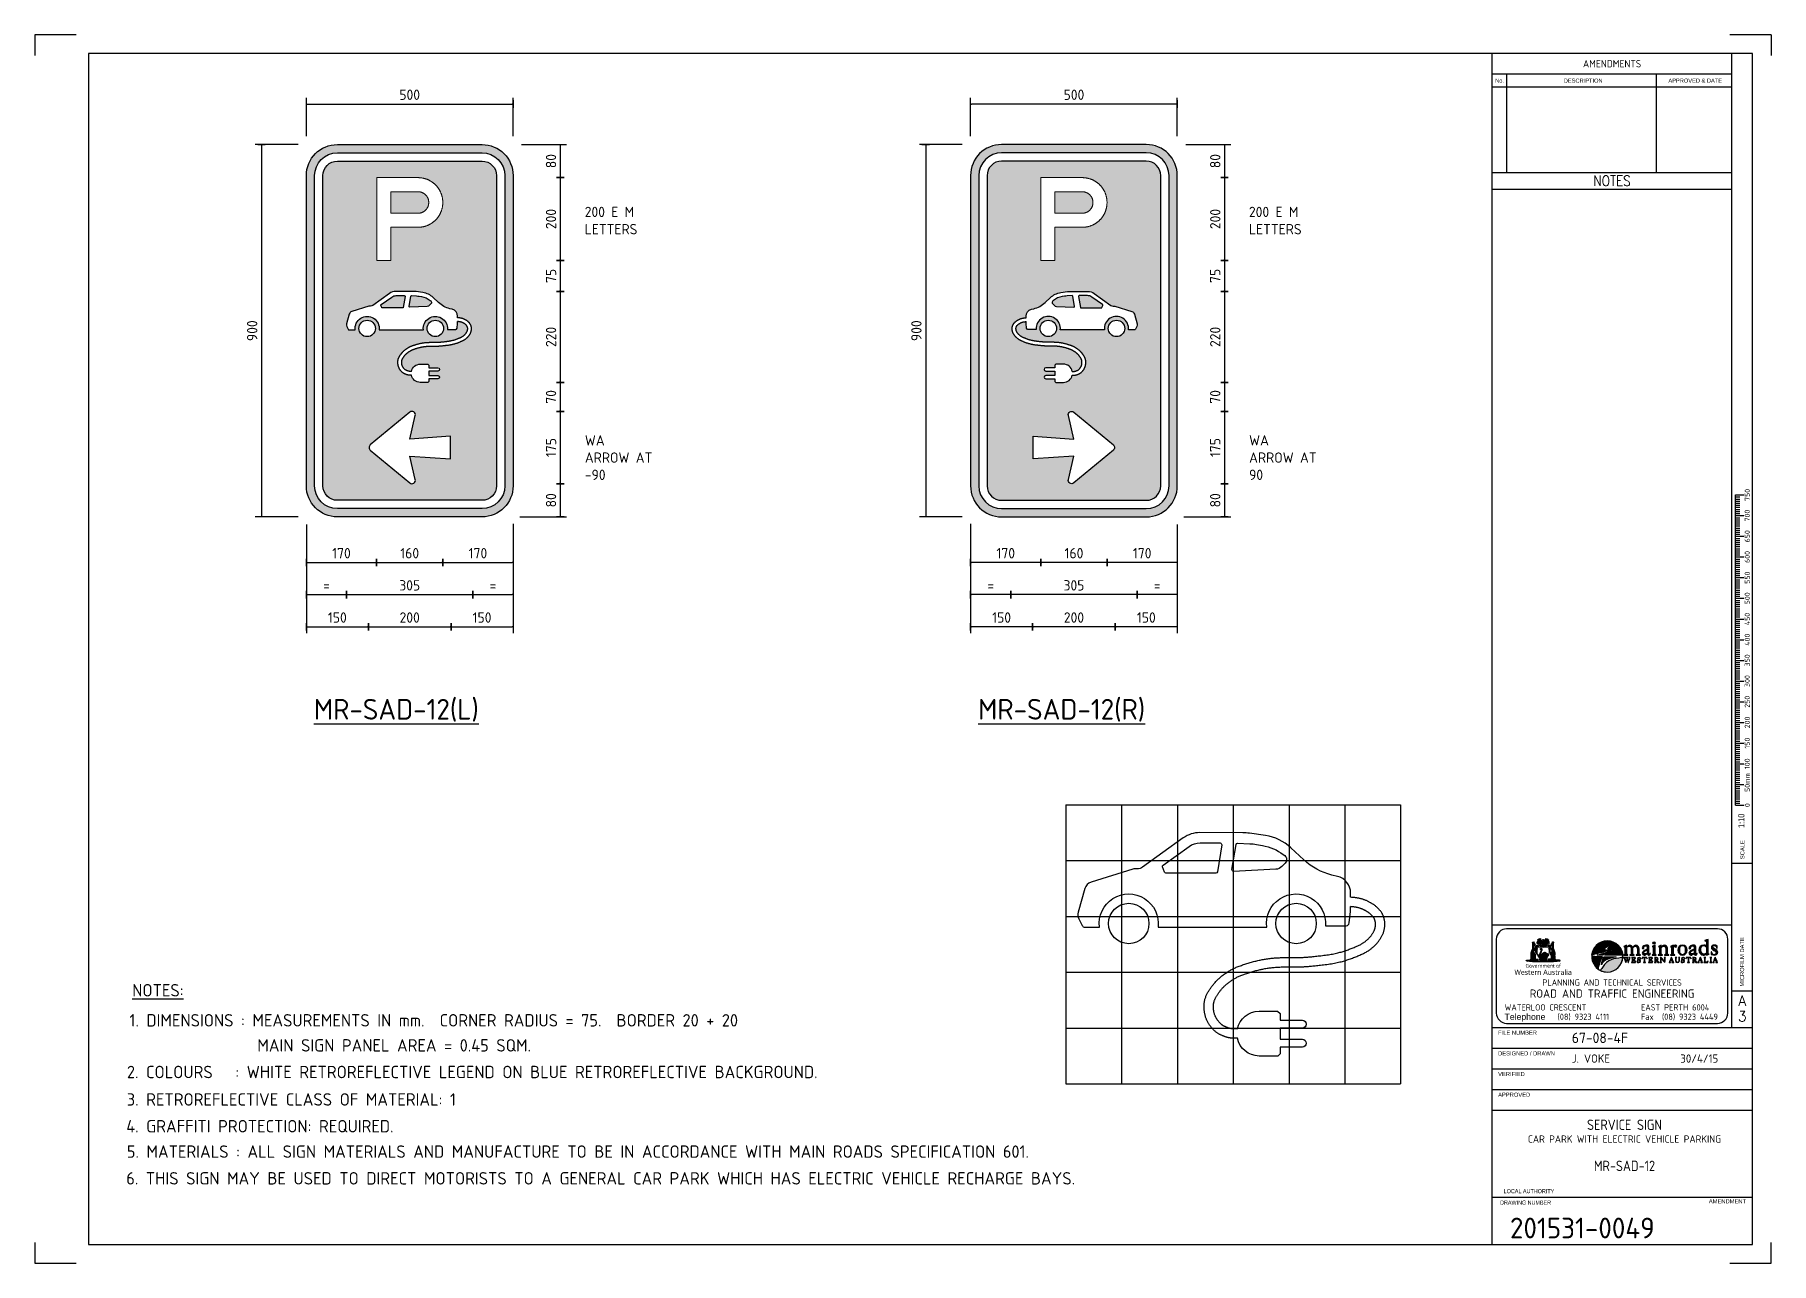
# Model space of a CAD drawing. Header units: millimetres. Extents: x 0 to 420, y 0 to 297.
import ezdxf
from ezdxf.enums import TextEntityAlignment as Align

# ---------------------------------------------------------------- set-up
doc = ezdxf.new("R2010")
doc.units = ezdxf.units.MM
doc.header["$MEASUREMENT"] = 0
doc.layers.get('DEFPOINTS').update_dxf_attribs({"true_color": 0x165788})
doc.layers.add('BLUE', color=7, linetype='Continuous', true_color=0x165788)
for name, color, linetype in [('COMMENTS', 4, 'Continuous'), ('L18', 4, 'Continuous'), ('L50', 7, 'Continuous'), ('T25', 1, 'Continuous'), ('T35', 3, 'Continuous'), ('TBLK07', 4, 'Continuous'), ('TBLK18', 4, 'Continuous'), ('TBLK25', 1, 'Continuous'), ('TBLK35', 3, 'Continuous'), ('TBLK50', 7, 'Continuous')]:
    doc.layers.add(name, color=color, linetype=linetype)
doc.styles.add('HELV', font='helvs.shx')
doc.styles.add('HELVL', font='helvl', dxfattribs={"width": 0.8})
doc.styles.add('iso', font='iso3098b.shx')
doc.styles.add('logonorm', font='trebuc.TTF', dxfattribs={"width": 1.02, "height": 0.2})
doc.styles.add('ROMAND', font='romand')
doc.dimstyles.new('signsdim', dxfattribs={"dimtxt": 2.5, "dimasz": 0.2, "dimexe": 1.5, "dimexo": 2, "dimgap": 1, "dimtad": 1, "dimlfac": 10, "dimrnd": 1, "dimtxsty": 'iso', "dimblk": 'sgndim', "dimcen": 2.5, "dimse2": 1, "dimadec": 0, "dimazin": 0, "dimtfac": 1, "dimtix": 1, "dimtmove": 0, "dimatfit": 3, "dimfxl": 1, "dimarcsym": 0})

msp = doc.modelspace()

# ---------------------------------------------------------------- texts
at = {"layer": 'COMMENTS', "char_height": 2.5, "attachment_point": 1, "style": 'iso'}
for s, insert, width in [('200 E M LETTERS', (133.0188, 255.4139), 12.54872), ('200 E M LETTERS', (293.6701, 255.4139), 12.54872), ('WA ARROW AT -90', (133.0497, 200.1926), 17.048722), ('WA ARROW AT 90', (293.701, 200.1926), 17.048722)]:
    msp.add_mtext(s, dxfattribs=dict(at, insert=insert, width=width))
at = {"layer": 'L50', "style": 'iso'}
for s, p in [('%%UMR-SAD-12(L)', (67.5117, 131.4313)), ('%%UMR-SAD-12(R)', (228.1674, 131.4345))]:
    msp.add_text(s, height=5, dxfattribs=at).set_placement(p)
at = {"layer": 'T25', "color": 3, "style": 'iso'}
for s, p in [('%%UNOTES:', (23.5846, 64.4981)), ('1. DIMENSIONS : MEASUREMENTS IN mm.  CORNER RADIUS = 75.  BORDER 20 + 20', (22.9118, 57.2317)), ('MAIN SIGN PANEL AREA = 0.45 SQM.', (53.8329, 51.1788)), ('2. COLOURS   : WHITE RETROREFLECTIVE LEGEND ON BLUE RETROREFLECTIVE BACKGROUND.', (22.2975, 44.7387)), ('3. RETROREFLECTIVE CLASS OF MATERIAL: 1', (22.2764, 38.0987)), ('4. GRAFFITI PROTECTION: REQUIRED.', (22.1419, 31.632)), ('5. MATERIALS : ALL SIGN MATERIALS AND MANUFACTURE TO BE IN ACCORDANCE WITH MAIN ROADS SPECIFICATION 601. ', (22.2764, 25.4971)), ('6. THIS SIGN MAY BE USED TO DIRECT MOTORISTS TO A GENERAL CAR PARK WHICH HAS ELECTRIC VEHICLE RECHARGE BAYS.', (22.1419, 19.0304))]:
    msp.add_text(s, height=3, dxfattribs=at).set_placement(p)

# ---------------------------------------------------------------- blocks, each defined once
blk = doc.blocks.new('A3BBLK')
at = {"layer": 'TBLK25'}
for p, q in [((10, 297), (0, 297)), ((0, 297), (0, 292)), ((420, 297), (410, 297)), ((420, 297), (420, 292)), ((0, 5), (0, 0)), ((420, 0), (420, 5)), ((0, 0), (10, 0)), ((410, 0), (420, 0))]:
    blk.add_line(p, q, dxfattribs=at)
at = {"layer": 'TBLK50'}
for p, q in [((415.5, 292.5), (13, 292.5)), ((13, 292.5), (13, 4.5)), ((352.5, 4.5), (352.5, 292.5)), ((415.5, 4.5), (415.5, 292.5)), ((13, 4.5), (415.5, 4.5))]:
    blk.add_line(p, q, dxfattribs=at)
blk = doc.blocks.new('MR logo')
at = {"layer": 'TBLK18'}
h = blk.add_hatch(color=256, dxfattribs=at)
edge = h.paths.add_edge_path()
edge.add_spline(control_points=[(0, -6.23), (-0.73, -5.99), (-1.5, -5.86), (-2.31, -5.86), (-2.31, -5.86), (-6.25, -5.86), (-9.48, -8.89), (-9.79, -12.74), (-9.79, -12.74), (-9.75, -12.71), (-9.7, -12.69), (-9.65, -12.67), (-9.65, -12.67), (-9.26, -12.56), (-5.85, -11.67), (-3.32, -11.01), (-3.32, -11.01), (-3.32, -11.01), (-3.32, -11.01), (-3.32, -11.01), (-3.32, -11.01), (-3.32, -11.01), (-3.31, -11.01), (-3.31, -11.01), (-3.31, -11.01), (-3.13, -10.71), (-2.94, -10.4), (-2.74, -10.09), (-2.74, -10.09), (-2.74, -10.09), (-2.74, -10.09), (-2.74, -10.09), (-2.74, -10.09), (-2.74, -10.09), (-2.74, -10.08), (-2.74, -10.08), (-2.74, -10.08), (-3.11, -10.04), (-3.47, -9.99), (-3.74, -9.94), (-3.74, -9.94), (-4.49, -9.8), (-1.74, -8.48), (-0.5, -6.89), (-0.5, -6.89), (-0.33, -6.7), (-0.26, -6.56), (0, -6.23)], knot_values=[0, 0, 0, 0, 0.083333, 0.083333, 0.083333, 0.083333, 0.166667, 0.166667, 0.166667, 0.166667, 0.25, 0.25, 0.25, 0.25, 0.333333, 0.333333, 0.333333, 0.333333, 0.416667, 0.416667, 0.416667, 0.416667, 0.5, 0.5, 0.5, 0.5, 0.583333, 0.583333, 0.583333, 0.583333, 0.666667, 0.666667, 0.666667, 0.666667, 0.75, 0.75, 0.75, 0.75, 0.833333, 0.833333, 0.833333, 0.833333, 0.916667, 0.916667, 0.916667, 0.916667, 1, 1, 1, 1], degree=3, periodic=0)
h = blk.add_hatch(color=256, dxfattribs=at)
edge = h.paths.add_edge_path()
edge.add_spline(control_points=[(5.17, -12.87), (4.97, -9.81), (2.93, -7.24), (0.15, -6.27), (0.15, -6.27), (-0.72, -7.58), (-1.46, -8.75), (-2.1, -9.85), (-2.1, -9.85), (-2.1, -9.85), (-2.1, -9.85), (-2.1, -9.85), (-2.1, -9.85), (-2.1, -9.85), (-2.1, -9.85), (-2.1, -9.85), (-2.1, -9.85), (-1.46, -9.9), (-0.73, -9.97), (-0.29, -10.01), (-0.29, -10.01), (0.34, -10.07), (0.72, -10.24), (0, -10.47), (0, -10.47), (-0.6, -10.65), (-1.74, -11.01), (-2.95, -11.38), (-2.95, -11.38), (-2.93, -11.35), (-3.39, -12.25), (-3.62, -12.76), (-3.62, -12.76), (-3.62, -12.76), (-3.32, -12.76), (-3.32, -12.76), (-3.32, -12.76), (-3.32, -12.76), (-3.32, -12.76), (-3.32, -12.76), (-3.32, -12.76), (-0.78, -12.75), (1.84, -12.74), (4.53, -12.74), (4.53, -12.74), (4.81, -12.74), (5.03, -12.79), (5.17, -12.87)], knot_values=[0, 0, 0, 0, 0.083333, 0.083333, 0.083333, 0.083333, 0.166667, 0.166667, 0.166667, 0.166667, 0.25, 0.25, 0.25, 0.25, 0.333333, 0.333333, 0.333333, 0.333333, 0.416667, 0.416667, 0.416667, 0.416667, 0.5, 0.5, 0.5, 0.5, 0.583333, 0.583333, 0.583333, 0.583333, 0.666667, 0.666667, 0.666667, 0.666667, 0.75, 0.75, 0.75, 0.75, 0.833333, 0.833333, 0.833333, 0.833333, 0.916667, 0.916667, 0.916667, 0.916667, 1, 1, 1, 1], degree=3, periodic=0)
h = blk.add_hatch(color=256, dxfattribs=at)
edge = h.paths.add_edge_path()
edge.add_spline(control_points=[(5.62, -12.7), (5.62, -12.7), (5.62, -12.5), (5.62, -12.5), (5.62, -12.5), (6.08, -12.47), (6.22, -12.47), (6.22, -11.91), (6.22, -11.91), (6.22, -11.91), (6.22, -9.16), (6.22, -9.16), (6.22, -9.16), (6.22, -8.8), (6, -8.68), (5.69, -8.54), (5.69, -8.54), (5.69, -8.54), (5.69, -8.45), (5.69, -8.45), (5.69, -8.45), (6.19, -8.36), (6.6, -8.12), (7.04, -7.95), (7.04, -7.95), (7.04, -7.95), (7.04, -8.82), (7.04, -8.82), (7.04, -8.82), (7.51, -8.3), (7.89, -7.95), (8.62, -7.95), (8.62, -7.95), (9.26, -7.95), (9.71, -8.33), (9.98, -8.89), (9.98, -8.89), (10.4, -8.4), (10.87, -7.95), (11.54, -7.95), (11.54, -7.95), (12.51, -7.95), (13.11, -8.91), (13.11, -9.67), (13.11, -9.67), (13.11, -9.67), (13.11, -11.91), (13.11, -11.91), (13.11, -11.91), (13.09, -12.47), (13.14, -12.47), (13.75, -12.5), (13.75, -12.5), (13.75, -12.5), (13.75, -12.7), (13.75, -12.7), (13.75, -12.7), (13.75, -12.7), (11.66, -12.7), (11.66, -12.7), (11.66, -12.7), (11.66, -12.7), (11.66, -12.5), (11.66, -12.5), (11.66, -12.5), (12.19, -12.47), (12.27, -12.47), (12.27, -11.91), (12.27, -11.91), (12.27, -11.91), (12.27, -9.63), (12.27, -9.63), (12.27, -9.63), (12.27, -8.91), (11.91, -8.42), (11.16, -8.42), (11.16, -8.42), (10.68, -8.42), (10.09, -8.86), (10.09, -9.36), (10.09, -9.36), (10.09, -9.36), (10.09, -11.91), (10.09, -11.91), (10.09, -11.91), (10.09, -12.47), (10.29, -12.47), (10.68, -12.5), (10.68, -12.5), (10.68, -12.5), (10.68, -12.7), (10.68, -12.7), (10.68, -12.7), (10.68, -12.7), (8.64, -12.7), (8.64, -12.7), (8.64, -12.7), (8.64, -12.7), (8.64, -12.5), (8.64, -12.5), (8.64, -12.5), (9.2, -12.47), (9.24, -12.45), (9.24, -11.89), (9.24, -11.89), (9.24, -11.89), (9.24, -9.57), (9.24, -9.57), (9.24, -9.57), (9.24, -8.88), (9, -8.42), (8.22, -8.42), (8.22, -8.42), (7.46, -8.42), (7.07, -9.06), (7.07, -9.26), (7.07, -9.26), (7.07, -9.26), (7.07, -11.91), (7.07, -11.91), (7.07, -11.91), (7.07, -12.47), (7.27, -12.47), (7.63, -12.5), (7.63, -12.5), (7.63, -12.5), (7.63, -12.7), (7.63, -12.7), (7.63, -12.7), (7.63, -12.7), (5.62, -12.7), (5.62, -12.7)], knot_values=[0, 0, 0, 0, 0.030303, 0.030303, 0.030303, 0.030303, 0.060606, 0.060606, 0.060606, 0.060606, 0.090909, 0.090909, 0.090909, 0.090909, 0.121212, 0.121212, 0.121212, 0.121212, 0.151515, 0.151515, 0.151515, 0.151515, 0.181818, 0.181818, 0.181818, 0.181818, 0.212121, 0.212121, 0.212121, 0.212121, 0.242424, 0.242424, 0.242424, 0.242424, 0.272727, 0.272727, 0.272727, 0.272727, 0.30303, 0.30303, 0.30303, 0.30303, 0.333333, 0.333333, 0.333333, 0.333333, 0.363636, 0.363636, 0.363636, 0.363636, 0.393939, 0.393939, 0.393939, 0.393939, 0.424242, 0.424242, 0.424242, 0.424242, 0.454545, 0.454545, 0.454545, 0.454545, 0.484848, 0.484848, 0.484848, 0.484848, 0.515152, 0.515152, 0.515152, 0.515152, 0.545455, 0.545455, 0.545455, 0.545455, 0.575758, 0.575758, 0.575758, 0.575758, 0.606061, 0.606061, 0.606061, 0.606061, 0.636364, 0.636364, 0.636364, 0.636364, 0.666667, 0.666667, 0.666667, 0.666667, 0.69697, 0.69697, 0.69697, 0.69697, 0.727273, 0.727273, 0.727273, 0.727273, 0.757576, 0.757576, 0.757576, 0.757576, 0.787879, 0.787879, 0.787879, 0.787879, 0.818182, 0.818182, 0.818182, 0.818182, 0.848485, 0.848485, 0.848485, 0.848485, 0.878788, 0.878788, 0.878788, 0.878788, 0.909091, 0.909091, 0.909091, 0.909091, 0.939394, 0.939394, 0.939394, 0.939394, 0.969697, 0.969697, 0.969697, 0.969697, 1, 1, 1, 1], degree=3, periodic=0)
h = blk.add_hatch(color=256, dxfattribs=at)
edge = h.paths.add_edge_path()
edge.add_spline(control_points=[(17.02, -8.7), (17.02, -8.27), (16.75, -8.14), (16.35, -8.14), (16.35, -8.14), (15.97, -8.14), (15.41, -8.38), (15.41, -8.66), (15.41, -8.66), (15.41, -8.72), (15.42, -8.79), (15.42, -8.89), (15.42, -8.89), (15.42, -9.3), (15.33, -9.59), (14.87, -9.59), (14.87, -9.59), (14.68, -9.59), (14.55, -9.4), (14.55, -9.23), (14.55, -9.23), (14.55, -8.99), (14.71, -8.77), (14.93, -8.57), (14.93, -8.57), (15.42, -8.16), (16.19, -7.83), (16.82, -7.83), (16.82, -7.83), (17.48, -7.83), (17.83, -8.23), (17.83, -8.87), (17.83, -8.87), (17.83, -8.87), (17.83, -11.74), (17.83, -11.74), (17.83, -11.74), (17.83, -11.92), (17.83, -12.25), (18.07, -12.25), (18.07, -12.25), (18.25, -12.25), (18.34, -12.02), (18.37, -11.89), (18.37, -11.89), (18.37, -11.89), (18.55, -11.89), (18.55, -11.89), (18.55, -11.89), (18.49, -12.4), (18.28, -12.7), (17.76, -12.7), (17.76, -12.7), (17.37, -12.7), (17.03, -12.33), (17.02, -11.96), (17.02, -11.96), (16.52, -12.33), (16.18, -12.7), (15.51, -12.7), (15.51, -12.7), (15.02, -12.7), (14.56, -12.3), (14.56, -11.79), (14.56, -11.79), (14.56, -10.61), (16.15, -10.24), (17.02, -9.87), (17.02, -9.87), (17.02, -9.87), (17.02, -8.7), (17.02, -8.7)], knot_values=[0, 0, 0, 0, 0.055556, 0.055556, 0.055556, 0.055556, 0.111111, 0.111111, 0.111111, 0.111111, 0.166667, 0.166667, 0.166667, 0.166667, 0.222222, 0.222222, 0.222222, 0.222222, 0.277778, 0.277778, 0.277778, 0.277778, 0.333333, 0.333333, 0.333333, 0.333333, 0.388889, 0.388889, 0.388889, 0.388889, 0.444444, 0.444444, 0.444444, 0.444444, 0.5, 0.5, 0.5, 0.5, 0.555556, 0.555556, 0.555556, 0.555556, 0.611111, 0.611111, 0.611111, 0.611111, 0.666667, 0.666667, 0.666667, 0.666667, 0.722222, 0.722222, 0.722222, 0.722222, 0.777778, 0.777778, 0.777778, 0.777778, 0.833333, 0.833333, 0.833333, 0.833333, 0.888889, 0.888889, 0.888889, 0.888889, 0.944444, 0.944444, 0.944444, 0.944444, 1, 1, 1, 1], degree=3, periodic=0)
edge = h.paths.add_edge_path(flags=16)
edge.add_spline(control_points=[(17.02, -10.11), (16.53, -10.32), (15.29, -10.67), (15.29, -11.34), (15.29, -11.34), (15.29, -11.78), (15.61, -12.14), (16.06, -12.14), (16.06, -12.14), (16.47, -12.14), (16.7, -11.96), (17.02, -11.72), (17.02, -11.72), (17.02, -11.72), (17.02, -10.11), (17.02, -10.11)], knot_values=[0, 0, 0, 0, 0.25, 0.25, 0.25, 0.25, 0.5, 0.5, 0.5, 0.5, 0.75, 0.75, 0.75, 0.75, 1, 1, 1, 1], degree=3, periodic=0)
h = blk.add_hatch(color=256, dxfattribs=at)
edge = h.paths.add_edge_path()
edge.add_spline(control_points=[(19.33, -12.7), (19.33, -12.7), (19.33, -12.5), (19.33, -12.5), (19.33, -12.5), (19.81, -12.47), (19.95, -12.47), (19.95, -11.91), (19.95, -11.91), (19.95, -11.91), (19.95, -9.33), (19.95, -9.33), (19.95, -9.33), (19.95, -9.11), (19.95, -8.8), (19.76, -8.68), (19.76, -8.68), (19.62, -8.6), (19.53, -8.59), (19.37, -8.57), (19.37, -8.57), (19.37, -8.57), (19.37, -8.47), (19.37, -8.47), (19.37, -8.47), (19.83, -8.27), (20.32, -8.08), (20.8, -7.89), (20.8, -7.89), (20.8, -7.89), (20.8, -11.91), (20.8, -11.91), (20.8, -11.91), (20.8, -12.47), (20.94, -12.47), (21.39, -12.5), (21.39, -12.5), (21.39, -12.5), (21.39, -12.7), (21.39, -12.7), (21.39, -12.7), (21.39, -12.7), (19.33, -12.7), (19.33, -12.7)], knot_values=[0, 0, 0, 0, 0.090909, 0.090909, 0.090909, 0.090909, 0.181818, 0.181818, 0.181818, 0.181818, 0.272727, 0.272727, 0.272727, 0.272727, 0.363636, 0.363636, 0.363636, 0.363636, 0.454545, 0.454545, 0.454545, 0.454545, 0.545455, 0.545455, 0.545455, 0.545455, 0.636364, 0.636364, 0.636364, 0.636364, 0.727273, 0.727273, 0.727273, 0.727273, 0.818182, 0.818182, 0.818182, 0.818182, 0.909091, 0.909091, 0.909091, 0.909091, 1, 1, 1, 1], degree=3, periodic=0)
h = blk.add_hatch(color=256, dxfattribs=at)
edge = h.paths.add_edge_path()
edge.add_spline(control_points=[(19.69, -6.85), (19.69, -7.16), (19.95, -7.42), (20.26, -7.42), (20.26, -7.42), (20.58, -7.42), (20.83, -7.16), (20.83, -6.85), (20.83, -6.85), (20.83, -6.53), (20.58, -6.28), (20.26, -6.28), (20.26, -6.28), (19.95, -6.28), (19.69, -6.53), (19.69, -6.85)], knot_values=[0, 0, 0, 0, 0.25, 0.25, 0.25, 0.25, 0.5, 0.5, 0.5, 0.5, 0.75, 0.75, 0.75, 0.75, 1, 1, 1, 1], degree=3, periodic=0)
h = blk.add_hatch(color=256, dxfattribs=at)
edge = h.paths.add_edge_path()
edge.add_spline(control_points=[(22.29, -12.7), (22.29, -12.7), (22.29, -12.5), (22.29, -12.5), (22.29, -12.5), (22.77, -12.47), (22.91, -12.47), (22.91, -11.91), (22.91, -11.91), (22.91, -11.91), (22.91, -9.24), (22.91, -9.24), (22.91, -9.24), (22.91, -8.84), (22.76, -8.68), (22.39, -8.57), (22.39, -8.57), (22.39, -8.57), (22.39, -8.45), (22.39, -8.45), (22.39, -8.45), (22.87, -8.31), (23.3, -8.12), (23.76, -7.95), (23.76, -7.95), (23.76, -7.95), (23.76, -8.77), (23.76, -8.77), (23.76, -8.77), (24.2, -8.31), (24.54, -7.95), (25.22, -7.95), (25.22, -7.95), (25.99, -7.95), (26.78, -8.56), (26.78, -9.36), (26.78, -9.36), (26.78, -9.36), (26.78, -11.91), (26.78, -11.91), (26.78, -11.91), (26.78, -12.47), (27.07, -12.47), (27.44, -12.5), (27.44, -12.5), (27.44, -12.5), (27.44, -12.7), (27.44, -12.7), (27.44, -12.7), (27.44, -12.7), (25.31, -12.7), (25.31, -12.7), (25.31, -12.7), (25.31, -12.7), (25.31, -12.5), (25.31, -12.5), (25.31, -12.5), (25.8, -12.47), (25.93, -12.47), (25.93, -11.91), (25.93, -11.91), (25.93, -11.91), (25.93, -9.55), (25.93, -9.55), (25.93, -9.55), (25.93, -8.87), (25.56, -8.42), (24.87, -8.42), (24.87, -8.42), (24.4, -8.42), (23.76, -8.87), (23.76, -9.36), (23.76, -9.36), (23.76, -9.36), (23.76, -11.91), (23.76, -11.91), (23.76, -11.91), (23.76, -12.47), (23.9, -12.47), (24.36, -12.5), (24.36, -12.5), (24.36, -12.5), (24.36, -12.7), (24.36, -12.7), (24.36, -12.7), (24.36, -12.7), (22.29, -12.7), (22.29, -12.7)], knot_values=[0, 0, 0, 0, 0.045455, 0.045455, 0.045455, 0.045455, 0.090909, 0.090909, 0.090909, 0.090909, 0.136364, 0.136364, 0.136364, 0.136364, 0.181818, 0.181818, 0.181818, 0.181818, 0.227273, 0.227273, 0.227273, 0.227273, 0.272727, 0.272727, 0.272727, 0.272727, 0.318182, 0.318182, 0.318182, 0.318182, 0.363636, 0.363636, 0.363636, 0.363636, 0.409091, 0.409091, 0.409091, 0.409091, 0.454545, 0.454545, 0.454545, 0.454545, 0.5, 0.5, 0.5, 0.5, 0.545455, 0.545455, 0.545455, 0.545455, 0.590909, 0.590909, 0.590909, 0.590909, 0.636364, 0.636364, 0.636364, 0.636364, 0.681818, 0.681818, 0.681818, 0.681818, 0.727273, 0.727273, 0.727273, 0.727273, 0.772727, 0.772727, 0.772727, 0.772727, 0.818182, 0.818182, 0.818182, 0.818182, 0.863636, 0.863636, 0.863636, 0.863636, 0.909091, 0.909091, 0.909091, 0.909091, 0.954545, 0.954545, 0.954545, 0.954545, 1, 1, 1, 1], degree=3, periodic=0)
h = blk.add_hatch(color=256, dxfattribs=at)
edge = h.paths.add_edge_path()
edge.add_spline(control_points=[(28.2, -12.7), (28.2, -12.7), (28.2, -12.5), (28.2, -12.5), (28.2, -12.5), (28.67, -12.47), (28.81, -12.47), (28.81, -11.91), (28.81, -11.91), (28.81, -11.91), (28.81, -9.19), (28.81, -9.19), (28.81, -9.19), (28.81, -8.77), (28.69, -8.75), (28.32, -8.57), (28.32, -8.57), (28.32, -8.57), (28.32, -8.47), (28.32, -8.47), (28.32, -8.47), (28.76, -8.31), (29.19, -8.09), (29.63, -7.92), (29.63, -7.92), (29.63, -7.92), (29.63, -8.69), (29.63, -8.69), (29.63, -8.69), (29.9, -8.38), (30.24, -7.87), (30.71, -7.87), (30.71, -7.87), (31.02, -7.87), (31.27, -8.04), (31.27, -8.36), (31.27, -8.36), (31.27, -8.6), (31.09, -8.77), (30.87, -8.77), (30.87, -8.77), (30.7, -8.77), (30.51, -8.59), (30.24, -8.59), (30.24, -8.59), (30.05, -8.59), (29.66, -8.89), (29.66, -9.06), (29.66, -9.06), (29.66, -9.06), (29.66, -11.91), (29.66, -11.91), (29.66, -11.91), (29.66, -12.47), (29.8, -12.47), (30.34, -12.5), (30.34, -12.5), (30.34, -12.5), (30.34, -12.7), (30.34, -12.7), (30.34, -12.7), (30.34, -12.7), (28.2, -12.7), (28.2, -12.7)], knot_values=[0, 0, 0, 0, 0.0625, 0.0625, 0.0625, 0.0625, 0.125, 0.125, 0.125, 0.125, 0.1875, 0.1875, 0.1875, 0.1875, 0.25, 0.25, 0.25, 0.25, 0.3125, 0.3125, 0.3125, 0.3125, 0.375, 0.375, 0.375, 0.375, 0.4375, 0.4375, 0.4375, 0.4375, 0.5, 0.5, 0.5, 0.5, 0.5625, 0.5625, 0.5625, 0.5625, 0.625, 0.625, 0.625, 0.625, 0.6875, 0.6875, 0.6875, 0.6875, 0.75, 0.75, 0.75, 0.75, 0.8125, 0.8125, 0.8125, 0.8125, 0.875, 0.875, 0.875, 0.875, 0.9375, 0.9375, 0.9375, 0.9375, 1, 1, 1, 1], degree=3, periodic=0)
h = blk.add_hatch(color=256, dxfattribs=at)
edge = h.paths.add_edge_path(flags=16)
edge.add_spline(control_points=[(34.06, -8.04), (33.07, -8.04), (32.7, -9.17), (32.7, -10.26), (32.7, -10.26), (32.7, -11.36), (33.07, -12.5), (34.06, -12.5), (34.06, -12.5), (35.06, -12.5), (35.42, -11.36), (35.42, -10.26), (35.42, -10.26), (35.42, -9.17), (35.06, -8.04), (34.06, -8.04)], knot_values=[0, 0, 0, 0, 0.25, 0.25, 0.25, 0.25, 0.5, 0.5, 0.5, 0.5, 0.75, 0.75, 0.75, 0.75, 1, 1, 1, 1], degree=3, periodic=0)
edge = h.paths.add_edge_path()
edge.add_spline(control_points=[(34.06, -12.7), (32.69, -12.7), (31.79, -11.62), (31.79, -10.26), (31.79, -10.26), (31.79, -8.91), (32.69, -7.83), (34.06, -7.83), (34.06, -7.83), (35.43, -7.83), (36.34, -8.91), (36.34, -10.26), (36.34, -10.26), (36.34, -11.62), (35.43, -12.7), (34.06, -12.7)], knot_values=[0, 0, 0, 0, 0.25, 0.25, 0.25, 0.25, 0.5, 0.5, 0.5, 0.5, 0.75, 0.75, 0.75, 0.75, 1, 1, 1, 1], degree=3, periodic=0)
h = blk.add_hatch(color=256, dxfattribs=at)
edge = h.paths.add_edge_path(flags=16)
edge.add_spline(control_points=[(39.64, -10.11), (39.17, -10.32), (37.92, -10.67), (37.92, -11.34), (37.92, -11.34), (37.92, -11.78), (38.24, -12.14), (38.7, -12.14), (38.7, -12.14), (39.1, -12.14), (39.34, -11.96), (39.64, -11.72), (39.64, -11.72), (39.64, -11.72), (39.64, -10.11), (39.64, -10.11)], knot_values=[0, 0, 0, 0, 0.25, 0.25, 0.25, 0.25, 0.5, 0.5, 0.5, 0.5, 0.75, 0.75, 0.75, 0.75, 1, 1, 1, 1], degree=3, periodic=0)
edge = h.paths.add_edge_path()
edge.add_spline(control_points=[(39.64, -8.7), (39.64, -8.27), (39.38, -8.14), (38.98, -8.14), (38.98, -8.14), (38.59, -8.14), (38.04, -8.38), (38.04, -8.66), (38.04, -8.66), (38.04, -8.72), (38.05, -8.79), (38.05, -8.89), (38.05, -8.89), (38.05, -9.3), (37.97, -9.59), (37.5, -9.59), (37.5, -9.59), (37.31, -9.59), (37.18, -9.4), (37.18, -9.23), (37.18, -9.23), (37.18, -8.99), (37.34, -8.77), (37.57, -8.57), (37.57, -8.57), (38.05, -8.16), (38.82, -7.83), (39.46, -7.83), (39.46, -7.83), (40.11, -7.83), (40.46, -8.23), (40.46, -8.87), (40.46, -8.87), (40.46, -8.87), (40.46, -11.74), (40.46, -11.74), (40.46, -11.74), (40.46, -11.92), (40.46, -12.25), (40.71, -12.25), (40.71, -12.25), (40.88, -12.25), (40.98, -12.02), (41.01, -11.89), (41.01, -11.89), (41.01, -11.89), (41.18, -11.89), (41.18, -11.89), (41.18, -11.89), (41.13, -12.4), (40.92, -12.7), (40.4, -12.7), (40.4, -12.7), (40, -12.7), (39.67, -12.33), (39.66, -11.96), (39.66, -11.96), (39.15, -12.33), (38.81, -12.7), (38.15, -12.7), (38.15, -12.7), (37.65, -12.7), (37.19, -12.3), (37.19, -11.79), (37.19, -11.79), (37.19, -10.61), (38.78, -10.24), (39.64, -9.87), (39.64, -9.87), (39.64, -9.87), (39.64, -8.7), (39.64, -8.7)], knot_values=[0, 0, 0, 0, 0.055556, 0.055556, 0.055556, 0.055556, 0.111111, 0.111111, 0.111111, 0.111111, 0.166667, 0.166667, 0.166667, 0.166667, 0.222222, 0.222222, 0.222222, 0.222222, 0.277778, 0.277778, 0.277778, 0.277778, 0.333333, 0.333333, 0.333333, 0.333333, 0.388889, 0.388889, 0.388889, 0.388889, 0.444444, 0.444444, 0.444444, 0.444444, 0.5, 0.5, 0.5, 0.5, 0.555556, 0.555556, 0.555556, 0.555556, 0.611111, 0.611111, 0.611111, 0.611111, 0.666667, 0.666667, 0.666667, 0.666667, 0.722222, 0.722222, 0.722222, 0.722222, 0.777778, 0.777778, 0.777778, 0.777778, 0.833333, 0.833333, 0.833333, 0.833333, 0.888889, 0.888889, 0.888889, 0.888889, 0.944444, 0.944444, 0.944444, 0.944444, 1, 1, 1, 1], degree=3, periodic=0)
h = blk.add_hatch(color=256, dxfattribs=at)
edge = h.paths.add_edge_path(flags=16)
edge.add_spline(control_points=[(45.62, -9.56), (45.62, -8.21), (44.68, -8.03), (44.35, -8.03), (44.35, -8.03), (43.23, -8.03), (42.92, -9.19), (42.92, -10.1), (42.92, -10.1), (42.92, -11.92), (44.01, -12.25), (44.47, -12.25), (44.47, -12.25), (44.93, -12.25), (45.32, -12.02), (45.62, -11.7), (45.62, -11.7), (45.62, -11.7), (45.62, -9.56), (45.62, -9.56)], knot_values=[0, 0, 0, 0, 0.2, 0.2, 0.2, 0.2, 0.4, 0.4, 0.4, 0.4, 0.6, 0.6, 0.6, 0.6, 0.8, 0.8, 0.8, 0.8, 1, 1, 1, 1], degree=3, periodic=0)
edge = h.paths.add_edge_path()
edge.add_spline(control_points=[(45.6, -6.47), (45.6, -6.23), (45.61, -5.97), (45.33, -5.85), (45.33, -5.85), (45.19, -5.79), (45.08, -5.77), (44.93, -5.77), (44.93, -5.77), (44.93, -5.77), (44.93, -5.68), (44.93, -5.68), (44.93, -5.68), (45.45, -5.5), (45.93, -5.26), (46.44, -5.09), (46.44, -5.09), (46.44, -5.09), (46.44, -12.04), (46.44, -12.04), (46.44, -12.04), (46.44, -12.04), (47, -12.21), (47, -12.21), (47, -12.21), (47, -12.21), (47, -12.29), (47, -12.29), (47, -12.29), (47, -12.29), (45.6, -12.7), (45.6, -12.7), (45.6, -12.7), (45.6, -12.7), (45.6, -11.96), (45.6, -11.96), (45.6, -11.96), (45.6, -11.96), (45.58, -11.96), (45.58, -11.96), (45.58, -11.96), (45.21, -12.44), (44.72, -12.7), (44.1, -12.7), (44.1, -12.7), (42.77, -12.7), (42.03, -11.55), (42.03, -10.32), (42.03, -10.32), (42.03, -8.89), (42.88, -7.83), (44.36, -7.83), (44.36, -7.83), (44.78, -7.83), (45.2, -7.97), (45.6, -8.16), (45.6, -8.16), (45.6, -8.16), (45.6, -6.47), (45.6, -6.47)], knot_values=[0, 0, 0, 0, 0.066667, 0.066667, 0.066667, 0.066667, 0.133333, 0.133333, 0.133333, 0.133333, 0.2, 0.2, 0.2, 0.2, 0.266667, 0.266667, 0.266667, 0.266667, 0.333333, 0.333333, 0.333333, 0.333333, 0.4, 0.4, 0.4, 0.4, 0.466667, 0.466667, 0.466667, 0.466667, 0.533333, 0.533333, 0.533333, 0.533333, 0.6, 0.6, 0.6, 0.6, 0.666667, 0.666667, 0.666667, 0.666667, 0.733333, 0.733333, 0.733333, 0.733333, 0.8, 0.8, 0.8, 0.8, 0.866667, 0.866667, 0.866667, 0.866667, 0.933333, 0.933333, 0.933333, 0.933333, 1, 1, 1, 1], degree=3, periodic=0)
h = blk.add_hatch(color=256, dxfattribs=at)
edge = h.paths.add_edge_path()
edge.add_spline(control_points=[(48, -11.09), (48, -11.09), (48.13, -11.09), (48.13, -11.09), (48.13, -11.09), (48.32, -11.72), (48.54, -12.5), (49.35, -12.5), (49.35, -12.5), (49.97, -12.5), (50.29, -12.14), (50.29, -11.53), (50.29, -11.53), (50.29, -10.87), (49.62, -10.67), (49.14, -10.4), (49.14, -10.4), (48.54, -10.05), (48.01, -9.79), (48.01, -9.04), (48.01, -9.04), (48.01, -8.24), (48.75, -7.83), (49.47, -7.83), (49.47, -7.83), (49.95, -7.83), (50.42, -8.01), (50.87, -8.16), (50.87, -8.16), (50.87, -8.16), (50.87, -9.3), (50.87, -9.3), (50.87, -9.3), (50.87, -9.3), (50.7, -9.3), (50.7, -9.3), (50.7, -9.3), (50.58, -8.66), (50.14, -8.04), (49.42, -8.04), (49.42, -8.04), (48.98, -8.04), (48.69, -8.36), (48.69, -8.8), (48.69, -8.8), (48.69, -9.72), (51.1, -9.69), (51.1, -11.25), (51.1, -11.25), (51.1, -12.23), (50.25, -12.7), (49.37, -12.7), (49.37, -12.7), (48.89, -12.7), (48.43, -12.6), (48, -12.36), (48, -12.36), (48, -12.36), (48, -11.09), (48, -11.09)], knot_values=[0, 0, 0, 0, 0.066667, 0.066667, 0.066667, 0.066667, 0.133333, 0.133333, 0.133333, 0.133333, 0.2, 0.2, 0.2, 0.2, 0.266667, 0.266667, 0.266667, 0.266667, 0.333333, 0.333333, 0.333333, 0.333333, 0.4, 0.4, 0.4, 0.4, 0.466667, 0.466667, 0.466667, 0.466667, 0.533333, 0.533333, 0.533333, 0.533333, 0.6, 0.6, 0.6, 0.6, 0.666667, 0.666667, 0.666667, 0.666667, 0.733333, 0.733333, 0.733333, 0.733333, 0.8, 0.8, 0.8, 0.8, 0.866667, 0.866667, 0.866667, 0.866667, 0.933333, 0.933333, 0.933333, 0.933333, 1, 1, 1, 1], degree=3, periodic=0)
h = blk.add_hatch(color=256, dxfattribs=at)
edge = h.paths.add_edge_path()
edge.add_spline(control_points=[(-6.49, -19.58), (-8.49, -18.23), (-9.8, -15.94), (-9.81, -13.36), (-9.81, -13.36), (-9.8, -13.36), (-9.78, -13.37), (-9.76, -13.38), (-9.76, -13.38), (-9.76, -13.38), (-7.54, -13.43), (-4.93, -13.48), (-4.93, -13.48), (-4.93, -13.48), (-4.93, -13.48), (-4.93, -13.48), (-4.93, -13.48), (-4.93, -13.48), (-4.71, -13.49), (-4.71, -13.49), (-4.71, -13.49), (-5.79, -15.6), (-6.37, -17.32), (-6.5, -18.5), (-6.5, -18.5), (-6.54, -18.9), (-6.54, -19.28), (-6.49, -19.58)], knot_values=[0, 0, 0, 0, 0.142857, 0.142857, 0.142857, 0.142857, 0.285714, 0.285714, 0.285714, 0.285714, 0.428571, 0.428571, 0.428571, 0.428571, 0.571429, 0.571429, 0.571429, 0.571429, 0.714286, 0.714286, 0.714286, 0.714286, 0.857143, 0.857143, 0.857143, 0.857143, 1, 1, 1, 1], degree=3, periodic=0)
h = blk.add_hatch(color=256, dxfattribs=at)
edge = h.paths.add_edge_path()
edge.add_spline(control_points=[(-3.67, -11.61), (-5.39, -12.14), (-7.05, -12.67), (-7.25, -12.77), (-7.25, -12.77), (-6.3, -12.77), (-5.33, -12.76), (-4.36, -12.76), (-4.36, -12.76), (-4.36, -12.76), (-4.33, -12.76), (-4.33, -12.76), (-4.33, -12.76), (-4.12, -12.37), (-3.89, -11.97), (-3.67, -11.61), (-3.67, -11.61), (-3.67, -11.61), (-3.67, -11.61), (-3.67, -11.61)], knot_values=[0, 0, 0, 0, 0.2, 0.2, 0.2, 0.2, 0.4, 0.4, 0.4, 0.4, 0.6, 0.6, 0.6, 0.6, 0.8, 0.8, 0.8, 0.8, 1, 1, 1, 1], degree=3, periodic=0)
h = blk.add_hatch(color=256, dxfattribs=at)
edge = h.paths.add_edge_path()
edge.add_spline(control_points=[(5.18, -13.63), (5.04, -17.65), (1.74, -20.86), (-2.31, -20.86), (-2.31, -20.86), (-3.54, -20.86), (-4.7, -20.56), (-5.72, -20.03), (-5.72, -20.03), (-5.45, -19.83), (-5.1, -19.38), (-4.66, -18.6), (-4.66, -18.6), (-2.32, -14.44), (1.05, -14.48), (4.49, -13.92), (4.49, -13.92), (4.8, -13.87), (5.03, -13.76), (5.18, -13.63)], knot_values=[0, 0, 0, 0, 0.2, 0.2, 0.2, 0.2, 0.4, 0.4, 0.4, 0.4, 0.6, 0.6, 0.6, 0.6, 0.8, 0.8, 0.8, 0.8, 1, 1, 1, 1], degree=3, periodic=0)
h = blk.add_hatch(color=256, dxfattribs=at)
edge = h.paths.add_edge_path()
edge.add_spline(control_points=[(-3.94, -13.5), (-4.43, -14.7), (-4.82, -15.93), (-5.15, -17.32), (-5.15, -17.32), (-4.41, -15.04), (-0.2, -13.79), (1.95, -13.58), (1.95, -13.58), (0.58, -13.58), (-1.59, -13.55), (-3.68, -13.51), (-3.68, -13.51), (-3.68, -13.51), (-3.68, -13.51), (-3.68, -13.51), (-3.68, -13.51), (-3.68, -13.51), (-3.94, -13.5), (-3.94, -13.5)], knot_values=[0, 0, 0, 0, 0.2, 0.2, 0.2, 0.2, 0.4, 0.4, 0.4, 0.4, 0.6, 0.6, 0.6, 0.6, 0.8, 0.8, 0.8, 0.8, 1, 1, 1, 1], degree=3, periodic=0)
h = blk.add_hatch(color=256, dxfattribs=at)
edge = h.paths.add_edge_path()
edge.add_spline(control_points=[(-2.27, -10.14), (-2.4, -10.37), (-2.53, -10.61), (-2.66, -10.84), (-2.66, -10.84), (-2.65, -10.84), (-0.7, -10.33), (-0.56, -10.29), (-0.56, -10.29), (-0.56, -10.29), (-1.39, -10.23), (-2.26, -10.14), (-2.26, -10.14), (-2.26, -10.14), (-2.26, -10.14), (-2.26, -10.14), (-2.26, -10.14), (-2.26, -10.14), (-2.27, -10.14), (-2.27, -10.14)], knot_values=[0, 0, 0, 0, 0.2, 0.2, 0.2, 0.2, 0.4, 0.4, 0.4, 0.4, 0.6, 0.6, 0.6, 0.6, 0.8, 0.8, 0.8, 0.8, 1, 1, 1, 1], degree=3, periodic=0)
h = blk.add_hatch(color=256, dxfattribs=at)
edge = h.paths.add_edge_path()
edge.add_spline(control_points=[(5.57, -13.82), (5.57, -13.82), (6.41, -13.82), (6.41, -13.82), (6.41, -13.82), (6.41, -13.82), (6.41, -13.89), (6.41, -13.89), (6.41, -13.89), (6.26, -13.9), (6.15, -13.91), (6.15, -13.99), (6.15, -13.99), (6.15, -14), (6.15, -14.02), (6.17, -14.06), (6.17, -14.06), (6.17, -14.06), (6.76, -15.72), (6.76, -15.72), (6.76, -15.72), (6.76, -15.72), (6.77, -15.72), (6.77, -15.72), (6.77, -15.72), (6.77, -15.72), (7.2, -14.49), (7.2, -14.49), (7.2, -14.49), (7.2, -14.49), (7.09, -14.18), (7.09, -14.18), (7.09, -14.18), (7.06, -14.09), (7.02, -13.99), (6.96, -13.95), (6.96, -13.95), (6.9, -13.9), (6.81, -13.9), (6.73, -13.89), (6.73, -13.89), (6.73, -13.89), (6.73, -13.82), (6.73, -13.82), (6.73, -13.82), (6.73, -13.82), (7.72, -13.82), (7.72, -13.82), (7.72, -13.82), (7.72, -13.82), (7.72, -13.89), (7.72, -13.89), (7.72, -13.89), (7.59, -13.9), (7.42, -13.91), (7.42, -14.07), (7.42, -14.07), (7.42, -14.11), (7.51, -14.35), (7.53, -14.4), (7.53, -14.4), (7.53, -14.4), (7.98, -15.69), (7.98, -15.69), (7.98, -15.69), (7.98, -15.69), (7.98, -15.69), (7.98, -15.69), (7.98, -15.69), (7.98, -15.69), (8.21, -14.94), (8.21, -14.94), (8.21, -14.94), (8.27, -14.75), (8.44, -14.26), (8.44, -14.06), (8.44, -14.06), (8.44, -13.91), (8.28, -13.91), (8.16, -13.89), (8.16, -13.89), (8.16, -13.89), (8.16, -13.82), (8.16, -13.82), (8.16, -13.82), (8.16, -13.82), (8.79, -13.82), (8.79, -13.82), (8.79, -13.82), (8.79, -13.82), (8.79, -13.89), (8.79, -13.89), (8.79, -13.89), (8.58, -13.93), (8.52, -14.23), (8.47, -14.4), (8.47, -14.4), (8.47, -14.4), (7.88, -16.27), (7.88, -16.27), (7.88, -16.27), (7.88, -16.27), (7.82, -16.27), (7.82, -16.27), (7.82, -16.27), (7.82, -16.27), (7.25, -14.6), (7.25, -14.6), (7.25, -14.6), (7.25, -14.6), (7.24, -14.6), (7.24, -14.6), (7.24, -14.6), (7.24, -14.6), (6.66, -16.27), (6.66, -16.27), (6.66, -16.27), (6.66, -16.27), (6.61, -16.27), (6.61, -16.27), (6.61, -16.27), (6.61, -16.27), (5.83, -14.21), (5.83, -14.21), (5.83, -14.21), (5.78, -14.11), (5.77, -14.01), (5.71, -13.95), (5.71, -13.95), (5.68, -13.92), (5.64, -13.9), (5.57, -13.89), (5.57, -13.89), (5.57, -13.89), (5.57, -13.82), (5.57, -13.82)], knot_values=[0, 0, 0, 0, 0.029412, 0.029412, 0.029412, 0.029412, 0.058824, 0.058824, 0.058824, 0.058824, 0.088235, 0.088235, 0.088235, 0.088235, 0.117647, 0.117647, 0.117647, 0.117647, 0.147059, 0.147059, 0.147059, 0.147059, 0.176471, 0.176471, 0.176471, 0.176471, 0.205882, 0.205882, 0.205882, 0.205882, 0.235294, 0.235294, 0.235294, 0.235294, 0.264706, 0.264706, 0.264706, 0.264706, 0.294118, 0.294118, 0.294118, 0.294118, 0.323529, 0.323529, 0.323529, 0.323529, 0.352941, 0.352941, 0.352941, 0.352941, 0.382353, 0.382353, 0.382353, 0.382353, 0.411765, 0.411765, 0.411765, 0.411765, 0.441176, 0.441176, 0.441176, 0.441176, 0.470588, 0.470588, 0.470588, 0.470588, 0.5, 0.5, 0.5, 0.5, 0.529412, 0.529412, 0.529412, 0.529412, 0.558824, 0.558824, 0.558824, 0.558824, 0.588235, 0.588235, 0.588235, 0.588235, 0.617647, 0.617647, 0.617647, 0.617647, 0.647059, 0.647059, 0.647059, 0.647059, 0.676471, 0.676471, 0.676471, 0.676471, 0.705882, 0.705882, 0.705882, 0.705882, 0.735294, 0.735294, 0.735294, 0.735294, 0.764706, 0.764706, 0.764706, 0.764706, 0.794118, 0.794118, 0.794118, 0.794118, 0.823529, 0.823529, 0.823529, 0.823529, 0.852941, 0.852941, 0.852941, 0.852941, 0.882353, 0.882353, 0.882353, 0.882353, 0.911765, 0.911765, 0.911765, 0.911765, 0.941176, 0.941176, 0.941176, 0.941176, 0.970588, 0.970588, 0.970588, 0.970588, 1, 1, 1, 1], degree=3, periodic=0)
h = blk.add_hatch(color=256, dxfattribs=at)
edge = h.paths.add_edge_path()
edge.add_spline(control_points=[(9.41, -16.23), (9.41, -16.23), (9.41, -16.15), (9.41, -16.15), (9.41, -16.15), (9.58, -16.15), (9.68, -16.13), (9.68, -15.96), (9.68, -15.96), (9.68, -15.96), (9.68, -14.09), (9.68, -14.09), (9.68, -14.09), (9.68, -13.91), (9.56, -13.89), (9.4, -13.89), (9.4, -13.89), (9.4, -13.89), (9.4, -13.82), (9.4, -13.82), (9.4, -13.82), (9.4, -13.82), (11.17, -13.82), (11.17, -13.82), (11.17, -13.82), (11.17, -13.82), (11.34, -14.38), (11.34, -14.38), (11.34, -14.38), (11.34, -14.38), (11.27, -14.4), (11.27, -14.4), (11.27, -14.4), (11.22, -14.32), (11.17, -14.25), (11.12, -14.18), (11.12, -14.18), (10.93, -13.95), (10.76, -13.89), (10.56, -13.89), (10.56, -13.89), (10.56, -13.89), (10.03, -13.89), (10.03, -13.89), (10.03, -13.89), (10.03, -13.89), (10.03, -14.96), (10.03, -14.96), (10.03, -14.96), (10.03, -14.96), (10.22, -14.96), (10.22, -14.96), (10.22, -14.96), (10.58, -14.96), (10.71, -14.92), (10.8, -14.52), (10.8, -14.52), (10.8, -14.52), (10.85, -14.52), (10.85, -14.52), (10.85, -14.52), (10.85, -14.52), (10.85, -15.53), (10.85, -15.53), (10.85, -15.53), (10.85, -15.53), (10.8, -15.53), (10.8, -15.53), (10.8, -15.53), (10.76, -15.14), (10.61, -15.06), (10.27, -15.06), (10.27, -15.06), (10.27, -15.06), (10.03, -15.06), (10.03, -15.06), (10.03, -15.06), (10.03, -15.06), (10.03, -15.98), (10.03, -15.98), (10.03, -15.98), (10.03, -16.14), (10.14, -16.15), (10.27, -16.15), (10.27, -16.15), (10.27, -16.15), (10.66, -16.15), (10.66, -16.15), (10.66, -16.15), (10.83, -16.15), (10.93, -16.12), (11.07, -15.98), (11.07, -15.98), (11.19, -15.86), (11.29, -15.73), (11.38, -15.58), (11.38, -15.58), (11.38, -15.58), (11.44, -15.6), (11.44, -15.6), (11.44, -15.6), (11.44, -15.6), (11.3, -16.23), (11.3, -16.23), (11.3, -16.23), (11.3, -16.23), (9.41, -16.23), (9.41, -16.23)], knot_values=[0, 0, 0, 0, 0.037037, 0.037037, 0.037037, 0.037037, 0.074074, 0.074074, 0.074074, 0.074074, 0.111111, 0.111111, 0.111111, 0.111111, 0.148148, 0.148148, 0.148148, 0.148148, 0.185185, 0.185185, 0.185185, 0.185185, 0.222222, 0.222222, 0.222222, 0.222222, 0.259259, 0.259259, 0.259259, 0.259259, 0.296296, 0.296296, 0.296296, 0.296296, 0.333333, 0.333333, 0.333333, 0.333333, 0.37037, 0.37037, 0.37037, 0.37037, 0.407407, 0.407407, 0.407407, 0.407407, 0.444444, 0.444444, 0.444444, 0.444444, 0.481481, 0.481481, 0.481481, 0.481481, 0.518519, 0.518519, 0.518519, 0.518519, 0.555556, 0.555556, 0.555556, 0.555556, 0.592593, 0.592593, 0.592593, 0.592593, 0.62963, 0.62963, 0.62963, 0.62963, 0.666667, 0.666667, 0.666667, 0.666667, 0.703704, 0.703704, 0.703704, 0.703704, 0.740741, 0.740741, 0.740741, 0.740741, 0.777778, 0.777778, 0.777778, 0.777778, 0.814815, 0.814815, 0.814815, 0.814815, 0.851852, 0.851852, 0.851852, 0.851852, 0.888889, 0.888889, 0.888889, 0.888889, 0.925926, 0.925926, 0.925926, 0.925926, 0.962963, 0.962963, 0.962963, 0.962963, 1, 1, 1, 1], degree=3, periodic=0)
h = blk.add_hatch(color=256, dxfattribs=at)
edge = h.paths.add_edge_path()
edge.add_spline(control_points=[(12.21, -15.5), (12.21, -15.5), (12.28, -15.5), (12.28, -15.5), (12.28, -15.5), (12.32, -15.86), (12.51, -16.2), (12.94, -16.2), (12.94, -16.2), (13.41, -16.2), (13.5, -15.87), (13.5, -15.69), (13.5, -15.69), (13.5, -15.34), (13.19, -15.3), (12.92, -15.2), (12.92, -15.2), (12.52, -15.07), (12.28, -14.95), (12.28, -14.49), (12.28, -14.49), (12.28, -14.06), (12.61, -13.79), (13.03, -13.79), (13.03, -13.79), (13.22, -13.79), (13.44, -13.86), (13.59, -13.99), (13.59, -13.99), (13.59, -13.99), (13.69, -13.9), (13.69, -13.9), (13.69, -13.9), (13.69, -13.9), (13.74, -13.9), (13.74, -13.9), (13.74, -13.9), (13.74, -13.9), (13.74, -14.61), (13.74, -14.61), (13.74, -14.61), (13.74, -14.61), (13.68, -14.61), (13.68, -14.61), (13.68, -14.61), (13.63, -14.44), (13.58, -14.19), (13.46, -14.06), (13.46, -14.06), (13.36, -13.94), (13.23, -13.86), (13.07, -13.86), (13.07, -13.86), (12.75, -13.86), (12.56, -14.08), (12.56, -14.4), (12.56, -14.4), (12.56, -14.7), (12.8, -14.77), (13.04, -14.85), (13.04, -14.85), (13.42, -14.96), (13.81, -15.12), (13.81, -15.59), (13.81, -15.59), (13.81, -16.08), (13.42, -16.27), (12.98, -16.27), (12.98, -16.27), (12.76, -16.27), (12.56, -16.21), (12.38, -16.09), (12.38, -16.09), (12.38, -16.09), (12.25, -16.23), (12.25, -16.23), (12.25, -16.23), (12.25, -16.23), (12.21, -16.23), (12.21, -16.23), (12.21, -16.23), (12.21, -16.23), (12.21, -15.5), (12.21, -15.5)], knot_values=[0, 0, 0, 0, 0.047619, 0.047619, 0.047619, 0.047619, 0.095238, 0.095238, 0.095238, 0.095238, 0.142857, 0.142857, 0.142857, 0.142857, 0.190476, 0.190476, 0.190476, 0.190476, 0.238095, 0.238095, 0.238095, 0.238095, 0.285714, 0.285714, 0.285714, 0.285714, 0.333333, 0.333333, 0.333333, 0.333333, 0.380952, 0.380952, 0.380952, 0.380952, 0.428571, 0.428571, 0.428571, 0.428571, 0.47619, 0.47619, 0.47619, 0.47619, 0.52381, 0.52381, 0.52381, 0.52381, 0.571429, 0.571429, 0.571429, 0.571429, 0.619048, 0.619048, 0.619048, 0.619048, 0.666667, 0.666667, 0.666667, 0.666667, 0.714286, 0.714286, 0.714286, 0.714286, 0.761905, 0.761905, 0.761905, 0.761905, 0.809524, 0.809524, 0.809524, 0.809524, 0.857143, 0.857143, 0.857143, 0.857143, 0.904762, 0.904762, 0.904762, 0.904762, 0.952381, 0.952381, 0.952381, 0.952381, 1, 1, 1, 1], degree=3, periodic=0)
h = blk.add_hatch(color=256, dxfattribs=at)
edge = h.paths.add_edge_path()
edge.add_spline(control_points=[(15.52, -13.89), (15.52, -13.89), (14.95, -13.89), (14.95, -13.89), (14.95, -13.89), (14.82, -13.89), (14.78, -13.94), (14.7, -14.04), (14.7, -14.04), (14.6, -14.16), (14.53, -14.31), (14.42, -14.44), (14.42, -14.44), (14.42, -14.44), (14.37, -14.41), (14.37, -14.41), (14.37, -14.41), (14.37, -14.41), (14.52, -13.77), (14.52, -13.77), (14.52, -13.77), (14.62, -13.79), (14.72, -13.82), (14.83, -13.82), (14.83, -13.82), (14.83, -13.82), (16.56, -13.82), (16.56, -13.82), (16.56, -13.82), (16.66, -13.82), (16.76, -13.79), (16.86, -13.77), (16.86, -13.77), (16.86, -13.77), (16.99, -14.41), (16.99, -14.41), (16.99, -14.41), (16.99, -14.41), (16.94, -14.44), (16.94, -14.44), (16.94, -14.44), (16.85, -14.31), (16.78, -14.16), (16.68, -14.04), (16.68, -14.04), (16.6, -13.94), (16.56, -13.89), (16.44, -13.89), (16.44, -13.89), (16.44, -13.89), (15.87, -13.89), (15.87, -13.89), (15.87, -13.89), (15.87, -13.89), (15.87, -15.96), (15.87, -15.96), (15.87, -15.96), (15.87, -16.11), (15.94, -16.14), (16.19, -16.15), (16.19, -16.15), (16.19, -16.15), (16.19, -16.23), (16.19, -16.23), (16.19, -16.23), (16.19, -16.23), (15.2, -16.23), (15.2, -16.23), (15.2, -16.23), (15.2, -16.23), (15.2, -16.15), (15.2, -16.15), (15.2, -16.15), (15.44, -16.14), (15.52, -16.11), (15.52, -15.96), (15.52, -15.96), (15.52, -15.96), (15.52, -13.89), (15.52, -13.89)], knot_values=[0, 0, 0, 0, 0.05, 0.05, 0.05, 0.05, 0.1, 0.1, 0.1, 0.1, 0.15, 0.15, 0.15, 0.15, 0.2, 0.2, 0.2, 0.2, 0.25, 0.25, 0.25, 0.25, 0.3, 0.3, 0.3, 0.3, 0.35, 0.35, 0.35, 0.35, 0.4, 0.4, 0.4, 0.4, 0.45, 0.45, 0.45, 0.45, 0.5, 0.5, 0.5, 0.5, 0.55, 0.55, 0.55, 0.55, 0.6, 0.6, 0.6, 0.6, 0.65, 0.65, 0.65, 0.65, 0.7, 0.7, 0.7, 0.7, 0.75, 0.75, 0.75, 0.75, 0.8, 0.8, 0.8, 0.8, 0.85, 0.85, 0.85, 0.85, 0.9, 0.9, 0.9, 0.9, 0.95, 0.95, 0.95, 0.95, 1, 1, 1, 1], degree=3, periodic=0)
h = blk.add_hatch(color=256, dxfattribs=at)
edge = h.paths.add_edge_path()
edge.add_spline(control_points=[(17.61, -16.23), (17.61, -16.23), (17.61, -16.15), (17.61, -16.15), (17.61, -16.15), (17.78, -16.15), (17.88, -16.13), (17.88, -15.96), (17.88, -15.96), (17.88, -15.96), (17.88, -14.09), (17.88, -14.09), (17.88, -14.09), (17.88, -13.91), (17.76, -13.89), (17.6, -13.89), (17.6, -13.89), (17.6, -13.89), (17.6, -13.82), (17.6, -13.82), (17.6, -13.82), (17.6, -13.82), (19.37, -13.82), (19.37, -13.82), (19.37, -13.82), (19.37, -13.82), (19.54, -14.38), (19.54, -14.38), (19.54, -14.38), (19.54, -14.38), (19.48, -14.4), (19.48, -14.4), (19.48, -14.4), (19.42, -14.32), (19.37, -14.25), (19.32, -14.18), (19.32, -14.18), (19.14, -13.95), (18.96, -13.89), (18.76, -13.89), (18.76, -13.89), (18.76, -13.89), (18.24, -13.89), (18.24, -13.89), (18.24, -13.89), (18.24, -13.89), (18.24, -14.96), (18.24, -14.96), (18.24, -14.96), (18.24, -14.96), (18.42, -14.96), (18.42, -14.96), (18.42, -14.96), (18.78, -14.96), (18.92, -14.92), (19, -14.52), (19, -14.52), (19, -14.52), (19.05, -14.52), (19.05, -14.52), (19.05, -14.52), (19.05, -14.52), (19.05, -15.53), (19.05, -15.53), (19.05, -15.53), (19.05, -15.53), (19, -15.53), (19, -15.53), (19, -15.53), (18.96, -15.14), (18.81, -15.06), (18.47, -15.06), (18.47, -15.06), (18.47, -15.06), (18.24, -15.06), (18.24, -15.06), (18.24, -15.06), (18.24, -15.06), (18.24, -15.98), (18.24, -15.98), (18.24, -15.98), (18.24, -16.14), (18.34, -16.15), (18.48, -16.15), (18.48, -16.15), (18.48, -16.15), (18.87, -16.15), (18.87, -16.15), (18.87, -16.15), (19.03, -16.15), (19.13, -16.12), (19.27, -15.98), (19.27, -15.98), (19.39, -15.86), (19.49, -15.73), (19.58, -15.58), (19.58, -15.58), (19.58, -15.58), (19.64, -15.6), (19.64, -15.6), (19.64, -15.6), (19.64, -15.6), (19.51, -16.23), (19.51, -16.23), (19.51, -16.23), (19.51, -16.23), (17.61, -16.23), (17.61, -16.23)], knot_values=[0, 0, 0, 0, 0.037037, 0.037037, 0.037037, 0.037037, 0.074074, 0.074074, 0.074074, 0.074074, 0.111111, 0.111111, 0.111111, 0.111111, 0.148148, 0.148148, 0.148148, 0.148148, 0.185185, 0.185185, 0.185185, 0.185185, 0.222222, 0.222222, 0.222222, 0.222222, 0.259259, 0.259259, 0.259259, 0.259259, 0.296296, 0.296296, 0.296296, 0.296296, 0.333333, 0.333333, 0.333333, 0.333333, 0.37037, 0.37037, 0.37037, 0.37037, 0.407407, 0.407407, 0.407407, 0.407407, 0.444444, 0.444444, 0.444444, 0.444444, 0.481481, 0.481481, 0.481481, 0.481481, 0.518519, 0.518519, 0.518519, 0.518519, 0.555556, 0.555556, 0.555556, 0.555556, 0.592593, 0.592593, 0.592593, 0.592593, 0.62963, 0.62963, 0.62963, 0.62963, 0.666667, 0.666667, 0.666667, 0.666667, 0.703704, 0.703704, 0.703704, 0.703704, 0.740741, 0.740741, 0.740741, 0.740741, 0.777778, 0.777778, 0.777778, 0.777778, 0.814815, 0.814815, 0.814815, 0.814815, 0.851852, 0.851852, 0.851852, 0.851852, 0.888889, 0.888889, 0.888889, 0.888889, 0.925926, 0.925926, 0.925926, 0.925926, 0.962963, 0.962963, 0.962963, 0.962963, 1, 1, 1, 1], degree=3, periodic=0)
h = blk.add_hatch(color=256, dxfattribs=at)
edge = h.paths.add_edge_path(flags=16)
edge.add_spline(control_points=[(21.95, -14.46), (21.95, -14.1), (21.71, -13.88), (21.35, -13.88), (21.35, -13.88), (21.17, -13.88), (21.09, -13.91), (21.09, -14.09), (21.09, -14.09), (21.09, -14.09), (21.09, -15.06), (21.09, -15.06), (21.09, -15.06), (21.19, -15.06), (21.29, -15.06), (21.4, -15.05), (21.4, -15.05), (21.76, -15.02), (21.95, -14.81), (21.95, -14.46)], knot_values=[0, 0, 0, 0, 0.2, 0.2, 0.2, 0.2, 0.4, 0.4, 0.4, 0.4, 0.6, 0.6, 0.6, 0.6, 0.8, 0.8, 0.8, 0.8, 1, 1, 1, 1], degree=3, periodic=0)
edge = h.paths.add_edge_path()
edge.add_spline(control_points=[(20.49, -13.82), (20.8, -13.82), (21.12, -13.8), (21.44, -13.8), (21.44, -13.8), (21.86, -13.8), (22.33, -13.97), (22.33, -14.46), (22.33, -14.46), (22.33, -14.82), (22.1, -14.99), (21.78, -15.1), (21.78, -15.1), (22, -15.33), (22.24, -15.67), (22.37, -15.96), (22.37, -15.96), (22.44, -16.09), (22.55, -16.15), (22.71, -16.15), (22.71, -16.15), (22.71, -16.15), (22.71, -16.23), (22.71, -16.23), (22.71, -16.23), (22.71, -16.23), (22.14, -16.23), (22.14, -16.23), (22.14, -16.23), (21.98, -15.97), (21.71, -15.5), (21.5, -15.28), (21.5, -15.28), (21.39, -15.16), (21.24, -15.14), (21.09, -15.14), (21.09, -15.14), (21.09, -15.14), (21.09, -15.96), (21.09, -15.96), (21.09, -15.96), (21.09, -16.13), (21.17, -16.15), (21.38, -16.15), (21.38, -16.15), (21.38, -16.15), (21.38, -16.23), (21.38, -16.23), (21.38, -16.23), (21.38, -16.23), (20.48, -16.23), (20.48, -16.23), (20.48, -16.23), (20.48, -16.23), (20.48, -16.15), (20.48, -16.15), (20.48, -16.15), (20.67, -16.15), (20.75, -16.13), (20.73, -15.96), (20.73, -15.96), (20.73, -15.96), (20.73, -14.09), (20.73, -14.09), (20.73, -14.09), (20.73, -13.91), (20.65, -13.89), (20.49, -13.89), (20.49, -13.89), (20.49, -13.89), (20.49, -13.82), (20.49, -13.82)], knot_values=[0, 0, 0, 0, 0.055556, 0.055556, 0.055556, 0.055556, 0.111111, 0.111111, 0.111111, 0.111111, 0.166667, 0.166667, 0.166667, 0.166667, 0.222222, 0.222222, 0.222222, 0.222222, 0.277778, 0.277778, 0.277778, 0.277778, 0.333333, 0.333333, 0.333333, 0.333333, 0.388889, 0.388889, 0.388889, 0.388889, 0.444444, 0.444444, 0.444444, 0.444444, 0.5, 0.5, 0.5, 0.5, 0.555556, 0.555556, 0.555556, 0.555556, 0.611111, 0.611111, 0.611111, 0.611111, 0.666667, 0.666667, 0.666667, 0.666667, 0.722222, 0.722222, 0.722222, 0.722222, 0.777778, 0.777778, 0.777778, 0.777778, 0.833333, 0.833333, 0.833333, 0.833333, 0.888889, 0.888889, 0.888889, 0.888889, 0.944444, 0.944444, 0.944444, 0.944444, 1, 1, 1, 1], degree=3, periodic=0)
h = blk.add_hatch(color=256, dxfattribs=at)
edge = h.paths.add_edge_path()
edge.add_spline(control_points=[(23.61, -14.19), (23.61, -14.19), (23.61, -15.96), (23.61, -15.96), (23.61, -15.96), (23.61, -16.08), (23.7, -16.14), (23.93, -16.15), (23.93, -16.15), (23.93, -16.15), (23.93, -16.23), (23.93, -16.23), (23.93, -16.23), (23.93, -16.23), (23.22, -16.23), (23.22, -16.23), (23.22, -16.23), (23.22, -16.23), (23.22, -16.15), (23.22, -16.15), (23.22, -16.15), (23.38, -16.13), (23.51, -16.13), (23.52, -15.96), (23.52, -15.96), (23.52, -15.96), (23.52, -15.95), (23.52, -15.94), (23.52, -15.94), (23.52, -15.94), (23.52, -14.09), (23.52, -14.09), (23.52, -14.09), (23.42, -13.99), (23.34, -13.9), (23.22, -13.89), (23.22, -13.89), (23.22, -13.89), (23.22, -13.82), (23.22, -13.82), (23.22, -13.82), (23.22, -13.82), (23.74, -13.82), (23.74, -13.82), (23.74, -13.82), (23.74, -13.82), (25.46, -15.71), (25.46, -15.71), (25.46, -15.71), (25.46, -15.71), (25.46, -14.12), (25.46, -14.12), (25.46, -14.12), (25.46, -13.94), (25.37, -13.91), (25.15, -13.89), (25.15, -13.89), (25.15, -13.89), (25.15, -13.82), (25.15, -13.82), (25.15, -13.82), (25.15, -13.82), (25.87, -13.82), (25.87, -13.82), (25.87, -13.82), (25.87, -13.82), (25.87, -13.89), (25.87, -13.89), (25.87, -13.89), (25.63, -13.93), (25.56, -14), (25.56, -14.11), (25.56, -14.11), (25.56, -14.11), (25.56, -16.25), (25.56, -16.25), (25.56, -16.25), (25.56, -16.25), (25.5, -16.25), (25.5, -16.25), (25.5, -16.25), (25.5, -16.25), (23.61, -14.19), (23.61, -14.19)], knot_values=[0, 0, 0, 0, 0.047619, 0.047619, 0.047619, 0.047619, 0.095238, 0.095238, 0.095238, 0.095238, 0.142857, 0.142857, 0.142857, 0.142857, 0.190476, 0.190476, 0.190476, 0.190476, 0.238095, 0.238095, 0.238095, 0.238095, 0.285714, 0.285714, 0.285714, 0.285714, 0.333333, 0.333333, 0.333333, 0.333333, 0.380952, 0.380952, 0.380952, 0.380952, 0.428571, 0.428571, 0.428571, 0.428571, 0.47619, 0.47619, 0.47619, 0.47619, 0.52381, 0.52381, 0.52381, 0.52381, 0.571429, 0.571429, 0.571429, 0.571429, 0.619048, 0.619048, 0.619048, 0.619048, 0.666667, 0.666667, 0.666667, 0.666667, 0.714286, 0.714286, 0.714286, 0.714286, 0.761905, 0.761905, 0.761905, 0.761905, 0.809524, 0.809524, 0.809524, 0.809524, 0.857143, 0.857143, 0.857143, 0.857143, 0.904762, 0.904762, 0.904762, 0.904762, 0.952381, 0.952381, 0.952381, 0.952381, 1, 1, 1, 1], degree=3, periodic=0)
h = blk.add_hatch(color=256, dxfattribs=at)
edge = h.paths.add_edge_path(flags=16)
edge.add_spline(control_points=[(28.24, -15.21), (28.24, -15.21), (28.99, -15.21), (28.99, -15.21), (28.99, -15.21), (28.99, -15.21), (28.6, -14.23), (28.6, -14.23), (28.6, -14.23), (28.6, -14.23), (28.24, -15.21), (28.24, -15.21)], knot_values=[0, 0, 0, 0, 0.333333, 0.333333, 0.333333, 0.333333, 0.666667, 0.666667, 0.666667, 0.666667, 1, 1, 1, 1], degree=3, periodic=0)
edge = h.paths.add_edge_path()
edge.add_spline(control_points=[(27.61, -16.23), (27.61, -16.23), (27.61, -16.15), (27.61, -16.15), (27.61, -16.15), (27.71, -16.14), (27.8, -16.08), (27.83, -15.98), (27.83, -15.98), (27.83, -15.98), (28.54, -14.13), (28.54, -14.13), (28.54, -14.13), (28.54, -14.13), (28.48, -14.02), (28.48, -14.02), (28.48, -14.02), (28.6, -13.96), (28.68, -13.85), (28.76, -13.75), (28.76, -13.75), (28.76, -13.75), (29.58, -15.83), (29.58, -15.83), (29.58, -15.83), (29.66, -16.03), (29.7, -16.12), (29.88, -16.15), (29.88, -16.15), (29.88, -16.15), (29.88, -16.23), (29.88, -16.23), (29.88, -16.23), (29.88, -16.23), (28.98, -16.23), (28.98, -16.23), (28.98, -16.23), (28.98, -16.23), (28.98, -16.15), (28.98, -16.15), (28.98, -16.15), (29.08, -16.15), (29.27, -16.15), (29.27, -16.01), (29.27, -16.01), (29.27, -15.91), (29.07, -15.46), (29.03, -15.31), (29.03, -15.31), (29.03, -15.31), (28.2, -15.31), (28.2, -15.31), (28.2, -15.31), (28.16, -15.43), (27.96, -15.91), (27.96, -16), (27.96, -16), (27.96, -16.14), (28.15, -16.14), (28.24, -16.15), (28.24, -16.15), (28.24, -16.15), (28.24, -16.23), (28.24, -16.23), (28.24, -16.23), (28.24, -16.23), (27.61, -16.23), (27.61, -16.23)], knot_values=[0, 0, 0, 0, 0.058824, 0.058824, 0.058824, 0.058824, 0.117647, 0.117647, 0.117647, 0.117647, 0.176471, 0.176471, 0.176471, 0.176471, 0.235294, 0.235294, 0.235294, 0.235294, 0.294118, 0.294118, 0.294118, 0.294118, 0.352941, 0.352941, 0.352941, 0.352941, 0.411765, 0.411765, 0.411765, 0.411765, 0.470588, 0.470588, 0.470588, 0.470588, 0.529412, 0.529412, 0.529412, 0.529412, 0.588235, 0.588235, 0.588235, 0.588235, 0.647059, 0.647059, 0.647059, 0.647059, 0.705882, 0.705882, 0.705882, 0.705882, 0.764706, 0.764706, 0.764706, 0.764706, 0.823529, 0.823529, 0.823529, 0.823529, 0.882353, 0.882353, 0.882353, 0.882353, 0.941176, 0.941176, 0.941176, 0.941176, 1, 1, 1, 1], degree=3, periodic=0)
h = blk.add_hatch(color=256, dxfattribs=at)
edge = h.paths.add_edge_path()
edge.add_spline(control_points=[(30.44, -13.82), (30.44, -13.82), (31.35, -13.82), (31.35, -13.82), (31.35, -13.82), (31.35, -13.82), (31.35, -13.89), (31.35, -13.89), (31.35, -13.89), (31.09, -13.89), (31.04, -13.97), (31.04, -14.16), (31.04, -14.16), (31.04, -14.16), (31.04, -15.56), (31.04, -15.56), (31.04, -15.56), (31.04, -15.8), (31.14, -16.2), (31.71, -16.2), (31.71, -16.2), (32.29, -16.2), (32.42, -15.83), (32.42, -15.43), (32.42, -15.43), (32.42, -15.43), (32.42, -14.16), (32.42, -14.16), (32.42, -14.16), (32.42, -13.92), (32.3, -13.91), (32.06, -13.89), (32.06, -13.89), (32.06, -13.89), (32.06, -13.82), (32.06, -13.82), (32.06, -13.82), (32.06, -13.82), (32.81, -13.82), (32.81, -13.82), (32.81, -13.82), (32.81, -13.82), (32.81, -13.89), (32.81, -13.89), (32.81, -13.89), (32.63, -13.89), (32.51, -13.97), (32.51, -14.16), (32.51, -14.16), (32.51, -14.16), (32.51, -15.43), (32.51, -15.43), (32.51, -15.43), (32.51, -15.91), (32.33, -16.27), (31.6, -16.27), (31.6, -16.27), (30.9, -16.27), (30.69, -15.89), (30.69, -15.46), (30.69, -15.46), (30.69, -15.46), (30.69, -14.16), (30.69, -14.16), (30.69, -14.16), (30.69, -13.93), (30.66, -13.91), (30.44, -13.89), (30.44, -13.89), (30.44, -13.89), (30.44, -13.82), (30.44, -13.82)], knot_values=[0, 0, 0, 0, 0.055556, 0.055556, 0.055556, 0.055556, 0.111111, 0.111111, 0.111111, 0.111111, 0.166667, 0.166667, 0.166667, 0.166667, 0.222222, 0.222222, 0.222222, 0.222222, 0.277778, 0.277778, 0.277778, 0.277778, 0.333333, 0.333333, 0.333333, 0.333333, 0.388889, 0.388889, 0.388889, 0.388889, 0.444444, 0.444444, 0.444444, 0.444444, 0.5, 0.5, 0.5, 0.5, 0.555556, 0.555556, 0.555556, 0.555556, 0.611111, 0.611111, 0.611111, 0.611111, 0.666667, 0.666667, 0.666667, 0.666667, 0.722222, 0.722222, 0.722222, 0.722222, 0.777778, 0.777778, 0.777778, 0.777778, 0.833333, 0.833333, 0.833333, 0.833333, 0.888889, 0.888889, 0.888889, 0.888889, 0.944444, 0.944444, 0.944444, 0.944444, 1, 1, 1, 1], degree=3, periodic=0)
h = blk.add_hatch(color=256, dxfattribs=at)
edge = h.paths.add_edge_path()
edge.add_spline(control_points=[(33.48, -15.5), (33.48, -15.5), (33.54, -15.5), (33.54, -15.5), (33.54, -15.5), (33.59, -15.86), (33.77, -16.2), (34.2, -16.2), (34.2, -16.2), (34.67, -16.2), (34.76, -15.87), (34.76, -15.69), (34.76, -15.69), (34.76, -15.34), (34.45, -15.3), (34.19, -15.2), (34.19, -15.2), (33.78, -15.07), (33.54, -14.95), (33.54, -14.49), (33.54, -14.49), (33.54, -14.06), (33.88, -13.79), (34.29, -13.79), (34.29, -13.79), (34.49, -13.79), (34.71, -13.85), (34.85, -13.99), (34.85, -13.99), (34.85, -13.99), (34.95, -13.9), (34.95, -13.9), (34.95, -13.9), (34.95, -13.9), (35, -13.9), (35, -13.9), (35, -13.9), (35, -13.9), (35, -14.61), (35, -14.61), (35, -14.61), (35, -14.61), (34.94, -14.61), (34.94, -14.61), (34.94, -14.61), (34.89, -14.44), (34.84, -14.19), (34.72, -14.06), (34.72, -14.06), (34.62, -13.94), (34.49, -13.86), (34.34, -13.86), (34.34, -13.86), (34.01, -13.86), (33.83, -14.08), (33.83, -14.4), (33.83, -14.4), (33.83, -14.7), (34.06, -14.77), (34.3, -14.85), (34.3, -14.85), (34.68, -14.96), (35.07, -15.12), (35.07, -15.58), (35.07, -15.58), (35.07, -16.08), (34.69, -16.27), (34.24, -16.27), (34.24, -16.27), (34.03, -16.27), (33.82, -16.21), (33.64, -16.09), (33.64, -16.09), (33.64, -16.09), (33.51, -16.23), (33.51, -16.23), (33.51, -16.23), (33.51, -16.23), (33.48, -16.23), (33.48, -16.23), (33.48, -16.23), (33.48, -16.23), (33.48, -15.5), (33.48, -15.5)], knot_values=[0, 0, 0, 0, 0.047619, 0.047619, 0.047619, 0.047619, 0.095238, 0.095238, 0.095238, 0.095238, 0.142857, 0.142857, 0.142857, 0.142857, 0.190476, 0.190476, 0.190476, 0.190476, 0.238095, 0.238095, 0.238095, 0.238095, 0.285714, 0.285714, 0.285714, 0.285714, 0.333333, 0.333333, 0.333333, 0.333333, 0.380952, 0.380952, 0.380952, 0.380952, 0.428571, 0.428571, 0.428571, 0.428571, 0.47619, 0.47619, 0.47619, 0.47619, 0.52381, 0.52381, 0.52381, 0.52381, 0.571429, 0.571429, 0.571429, 0.571429, 0.619048, 0.619048, 0.619048, 0.619048, 0.666667, 0.666667, 0.666667, 0.666667, 0.714286, 0.714286, 0.714286, 0.714286, 0.761905, 0.761905, 0.761905, 0.761905, 0.809524, 0.809524, 0.809524, 0.809524, 0.857143, 0.857143, 0.857143, 0.857143, 0.904762, 0.904762, 0.904762, 0.904762, 0.952381, 0.952381, 0.952381, 0.952381, 1, 1, 1, 1], degree=3, periodic=0)
h = blk.add_hatch(color=256, dxfattribs=at)
edge = h.paths.add_edge_path()
edge.add_spline(control_points=[(36.78, -13.89), (36.78, -13.89), (36.2, -13.89), (36.2, -13.89), (36.2, -13.89), (36.08, -13.89), (36.04, -13.94), (35.96, -14.04), (35.96, -14.04), (35.86, -14.16), (35.79, -14.31), (35.68, -14.44), (35.68, -14.44), (35.68, -14.44), (35.63, -14.41), (35.63, -14.41), (35.63, -14.41), (35.63, -14.41), (35.78, -13.77), (35.78, -13.77), (35.78, -13.77), (35.88, -13.79), (35.98, -13.82), (36.09, -13.82), (36.09, -13.82), (36.09, -13.82), (37.81, -13.82), (37.81, -13.82), (37.81, -13.82), (37.92, -13.82), (38.02, -13.79), (38.12, -13.77), (38.12, -13.77), (38.12, -13.77), (38.25, -14.41), (38.25, -14.41), (38.25, -14.41), (38.25, -14.41), (38.2, -14.44), (38.2, -14.44), (38.2, -14.44), (38.11, -14.31), (38.04, -14.16), (37.94, -14.04), (37.94, -14.04), (37.86, -13.94), (37.83, -13.89), (37.7, -13.89), (37.7, -13.89), (37.7, -13.89), (37.13, -13.89), (37.13, -13.89), (37.13, -13.89), (37.13, -13.89), (37.13, -15.96), (37.13, -15.96), (37.13, -15.96), (37.13, -16.11), (37.2, -16.14), (37.45, -16.15), (37.45, -16.15), (37.45, -16.15), (37.45, -16.23), (37.45, -16.23), (37.45, -16.23), (37.45, -16.23), (36.46, -16.23), (36.46, -16.23), (36.46, -16.23), (36.46, -16.23), (36.46, -16.15), (36.46, -16.15), (36.46, -16.15), (36.7, -16.14), (36.78, -16.11), (36.78, -15.96), (36.78, -15.96), (36.78, -15.96), (36.78, -13.89), (36.78, -13.89)], knot_values=[0, 0, 0, 0, 0.05, 0.05, 0.05, 0.05, 0.1, 0.1, 0.1, 0.1, 0.15, 0.15, 0.15, 0.15, 0.2, 0.2, 0.2, 0.2, 0.25, 0.25, 0.25, 0.25, 0.3, 0.3, 0.3, 0.3, 0.35, 0.35, 0.35, 0.35, 0.4, 0.4, 0.4, 0.4, 0.45, 0.45, 0.45, 0.45, 0.5, 0.5, 0.5, 0.5, 0.55, 0.55, 0.55, 0.55, 0.6, 0.6, 0.6, 0.6, 0.65, 0.65, 0.65, 0.65, 0.7, 0.7, 0.7, 0.7, 0.75, 0.75, 0.75, 0.75, 0.8, 0.8, 0.8, 0.8, 0.85, 0.85, 0.85, 0.85, 0.9, 0.9, 0.9, 0.9, 0.95, 0.95, 0.95, 0.95, 1, 1, 1, 1], degree=3, periodic=0)
h = blk.add_hatch(color=256, dxfattribs=at)
edge = h.paths.add_edge_path()
edge.add_spline(control_points=[(38.88, -13.82), (39.2, -13.82), (39.52, -13.8), (39.83, -13.8), (39.83, -13.8), (40.25, -13.8), (40.73, -13.97), (40.73, -14.46), (40.73, -14.46), (40.73, -14.82), (40.5, -14.99), (40.18, -15.1), (40.18, -15.1), (40.4, -15.33), (40.63, -15.67), (40.77, -15.96), (40.77, -15.96), (40.83, -16.09), (40.95, -16.15), (41.11, -16.15), (41.11, -16.15), (41.11, -16.15), (41.11, -16.23), (41.11, -16.23), (41.11, -16.23), (41.11, -16.23), (40.53, -16.23), (40.53, -16.23), (40.53, -16.23), (40.38, -15.97), (40.1, -15.5), (39.9, -15.28), (39.9, -15.28), (39.79, -15.16), (39.63, -15.14), (39.48, -15.14), (39.48, -15.14), (39.48, -15.14), (39.48, -15.96), (39.48, -15.96), (39.48, -15.96), (39.48, -16.13), (39.56, -16.15), (39.78, -16.15), (39.78, -16.15), (39.78, -16.15), (39.78, -16.23), (39.78, -16.23), (39.78, -16.23), (39.78, -16.23), (38.87, -16.23), (38.87, -16.23), (38.87, -16.23), (38.87, -16.23), (38.87, -16.15), (38.87, -16.15), (38.87, -16.15), (39.07, -16.15), (39.14, -16.13), (39.13, -15.96), (39.13, -15.96), (39.13, -15.96), (39.13, -14.09), (39.13, -14.09), (39.13, -14.09), (39.13, -13.91), (39.05, -13.89), (38.88, -13.89), (38.88, -13.89), (38.88, -13.89), (38.88, -13.82), (38.88, -13.82)], knot_values=[0, 0, 0, 0, 0.055556, 0.055556, 0.055556, 0.055556, 0.111111, 0.111111, 0.111111, 0.111111, 0.166667, 0.166667, 0.166667, 0.166667, 0.222222, 0.222222, 0.222222, 0.222222, 0.277778, 0.277778, 0.277778, 0.277778, 0.333333, 0.333333, 0.333333, 0.333333, 0.388889, 0.388889, 0.388889, 0.388889, 0.444444, 0.444444, 0.444444, 0.444444, 0.5, 0.5, 0.5, 0.5, 0.555556, 0.555556, 0.555556, 0.555556, 0.611111, 0.611111, 0.611111, 0.611111, 0.666667, 0.666667, 0.666667, 0.666667, 0.722222, 0.722222, 0.722222, 0.722222, 0.777778, 0.777778, 0.777778, 0.777778, 0.833333, 0.833333, 0.833333, 0.833333, 0.888889, 0.888889, 0.888889, 0.888889, 0.944444, 0.944444, 0.944444, 0.944444, 1, 1, 1, 1], degree=3, periodic=0)
edge = h.paths.add_edge_path(flags=16)
edge.add_spline(control_points=[(40.34, -14.46), (40.34, -14.1), (40.11, -13.88), (39.75, -13.88), (39.75, -13.88), (39.57, -13.88), (39.48, -13.91), (39.48, -14.09), (39.48, -14.09), (39.48, -14.09), (39.48, -15.06), (39.48, -15.06), (39.48, -15.06), (39.59, -15.06), (39.69, -15.06), (39.8, -15.05), (39.8, -15.05), (40.15, -15.02), (40.34, -14.81), (40.34, -14.46)], knot_values=[0, 0, 0, 0, 0.2, 0.2, 0.2, 0.2, 0.4, 0.4, 0.4, 0.4, 0.6, 0.6, 0.6, 0.6, 0.8, 0.8, 0.8, 0.8, 1, 1, 1, 1], degree=3, periodic=0)
h = blk.add_hatch(color=256, dxfattribs=at)
edge = h.paths.add_edge_path(flags=16)
edge.add_spline(control_points=[(42.17, -15.21), (42.17, -15.21), (42.92, -15.21), (42.92, -15.21), (42.92, -15.21), (42.92, -15.21), (42.53, -14.23), (42.53, -14.23), (42.53, -14.23), (42.53, -14.23), (42.17, -15.21), (42.17, -15.21)], knot_values=[0, 0, 0, 0, 0.333333, 0.333333, 0.333333, 0.333333, 0.666667, 0.666667, 0.666667, 0.666667, 1, 1, 1, 1], degree=3, periodic=0)
edge = h.paths.add_edge_path()
edge.add_spline(control_points=[(41.54, -16.23), (41.54, -16.23), (41.54, -16.15), (41.54, -16.15), (41.54, -16.15), (41.64, -16.14), (41.73, -16.08), (41.76, -15.98), (41.76, -15.98), (41.76, -15.98), (42.47, -14.13), (42.47, -14.13), (42.47, -14.13), (42.47, -14.13), (42.41, -14.02), (42.41, -14.02), (42.41, -14.02), (42.53, -13.96), (42.61, -13.85), (42.7, -13.75), (42.7, -13.75), (42.7, -13.75), (43.51, -15.83), (43.51, -15.83), (43.51, -15.83), (43.59, -16.03), (43.63, -16.12), (43.81, -16.15), (43.81, -16.15), (43.81, -16.15), (43.81, -16.23), (43.81, -16.23), (43.81, -16.23), (43.81, -16.23), (42.91, -16.23), (42.91, -16.23), (42.91, -16.23), (42.91, -16.23), (42.91, -16.15), (42.91, -16.15), (42.91, -16.15), (43.01, -16.15), (43.2, -16.15), (43.2, -16.01), (43.2, -16.01), (43.2, -15.91), (43, -15.46), (42.96, -15.31), (42.96, -15.31), (42.96, -15.31), (42.13, -15.31), (42.13, -15.31), (42.13, -15.31), (42.09, -15.43), (41.89, -15.91), (41.89, -16), (41.89, -16), (41.89, -16.14), (42.07, -16.14), (42.17, -16.15), (42.17, -16.15), (42.17, -16.15), (42.17, -16.23), (42.17, -16.23), (42.17, -16.23), (42.17, -16.23), (41.54, -16.23), (41.54, -16.23)], knot_values=[0, 0, 0, 0, 0.058824, 0.058824, 0.058824, 0.058824, 0.117647, 0.117647, 0.117647, 0.117647, 0.176471, 0.176471, 0.176471, 0.176471, 0.235294, 0.235294, 0.235294, 0.235294, 0.294118, 0.294118, 0.294118, 0.294118, 0.352941, 0.352941, 0.352941, 0.352941, 0.411765, 0.411765, 0.411765, 0.411765, 0.470588, 0.470588, 0.470588, 0.470588, 0.529412, 0.529412, 0.529412, 0.529412, 0.588235, 0.588235, 0.588235, 0.588235, 0.647059, 0.647059, 0.647059, 0.647059, 0.705882, 0.705882, 0.705882, 0.705882, 0.764706, 0.764706, 0.764706, 0.764706, 0.823529, 0.823529, 0.823529, 0.823529, 0.882353, 0.882353, 0.882353, 0.882353, 0.941176, 0.941176, 0.941176, 0.941176, 1, 1, 1, 1], degree=3, periodic=0)
h = blk.add_hatch(color=256, dxfattribs=at)
edge = h.paths.add_edge_path()
edge.add_spline(control_points=[(44.35, -16.23), (44.35, -16.23), (44.35, -16.15), (44.35, -16.15), (44.35, -16.15), (44.54, -16.15), (44.63, -16.13), (44.63, -15.96), (44.63, -15.96), (44.63, -15.96), (44.63, -14.09), (44.63, -14.09), (44.63, -14.09), (44.63, -13.91), (44.5, -13.89), (44.36, -13.89), (44.36, -13.89), (44.36, -13.89), (44.36, -13.82), (44.36, -13.82), (44.36, -13.82), (44.36, -13.82), (45.31, -13.82), (45.31, -13.82), (45.31, -13.82), (45.31, -13.82), (45.31, -13.89), (45.31, -13.89), (45.31, -13.89), (45.07, -13.89), (44.98, -13.95), (44.98, -14.13), (44.98, -14.13), (44.98, -14.13), (44.98, -15.87), (44.98, -15.87), (44.98, -15.87), (44.98, -16.14), (45.07, -16.15), (45.41, -16.15), (45.41, -16.15), (45.54, -16.15), (45.7, -16.15), (45.83, -16.13), (45.83, -16.13), (46.02, -16.09), (46.12, -15.99), (46.22, -15.84), (46.22, -15.84), (46.31, -15.72), (46.39, -15.58), (46.47, -15.45), (46.47, -15.45), (46.47, -15.45), (46.54, -15.45), (46.54, -15.45), (46.54, -15.45), (46.54, -15.45), (46.35, -16.23), (46.35, -16.23), (46.35, -16.23), (46.35, -16.23), (44.35, -16.23), (44.35, -16.23)], knot_values=[0, 0, 0, 0, 0.0625, 0.0625, 0.0625, 0.0625, 0.125, 0.125, 0.125, 0.125, 0.1875, 0.1875, 0.1875, 0.1875, 0.25, 0.25, 0.25, 0.25, 0.3125, 0.3125, 0.3125, 0.3125, 0.375, 0.375, 0.375, 0.375, 0.4375, 0.4375, 0.4375, 0.4375, 0.5, 0.5, 0.5, 0.5, 0.5625, 0.5625, 0.5625, 0.5625, 0.625, 0.625, 0.625, 0.625, 0.6875, 0.6875, 0.6875, 0.6875, 0.75, 0.75, 0.75, 0.75, 0.8125, 0.8125, 0.8125, 0.8125, 0.875, 0.875, 0.875, 0.875, 0.9375, 0.9375, 0.9375, 0.9375, 1, 1, 1, 1], degree=3, periodic=0)
h = blk.add_hatch(color=256, dxfattribs=at)
edge = h.paths.add_edge_path()
edge.add_spline(control_points=[(47.22, -16.23), (47.22, -16.23), (47.22, -16.15), (47.22, -16.15), (47.22, -16.15), (47.41, -16.15), (47.53, -16.13), (47.53, -15.96), (47.53, -15.96), (47.53, -15.96), (47.53, -14.09), (47.53, -14.09), (47.53, -14.09), (47.53, -13.91), (47.41, -13.89), (47.22, -13.89), (47.22, -13.89), (47.22, -13.89), (47.22, -13.82), (47.22, -13.82), (47.22, -13.82), (47.22, -13.82), (48.21, -13.82), (48.21, -13.82), (48.21, -13.82), (48.21, -13.82), (48.21, -13.89), (48.21, -13.89), (48.21, -13.89), (48.01, -13.89), (47.88, -13.91), (47.88, -14.09), (47.88, -14.09), (47.88, -14.09), (47.88, -15.96), (47.88, -15.96), (47.88, -15.96), (47.88, -16.13), (48.01, -16.15), (48.21, -16.15), (48.21, -16.15), (48.21, -16.15), (48.21, -16.23), (48.21, -16.23), (48.21, -16.23), (48.21, -16.23), (47.22, -16.23), (47.22, -16.23)], knot_values=[0, 0, 0, 0, 0.083333, 0.083333, 0.083333, 0.083333, 0.166667, 0.166667, 0.166667, 0.166667, 0.25, 0.25, 0.25, 0.25, 0.333333, 0.333333, 0.333333, 0.333333, 0.416667, 0.416667, 0.416667, 0.416667, 0.5, 0.5, 0.5, 0.5, 0.583333, 0.583333, 0.583333, 0.583333, 0.666667, 0.666667, 0.666667, 0.666667, 0.75, 0.75, 0.75, 0.75, 0.833333, 0.833333, 0.833333, 0.833333, 0.916667, 0.916667, 0.916667, 0.916667, 1, 1, 1, 1], degree=3, periodic=0)
h = blk.add_hatch(color=256, dxfattribs=at)
edge = h.paths.add_edge_path()
edge.add_spline(control_points=[(48.78, -16.23), (48.78, -16.23), (48.78, -16.15), (48.78, -16.15), (48.78, -16.15), (48.88, -16.14), (48.97, -16.08), (49, -15.98), (49, -15.98), (49, -15.98), (49.71, -14.13), (49.71, -14.13), (49.71, -14.13), (49.71, -14.13), (49.64, -14.02), (49.64, -14.02), (49.64, -14.02), (49.76, -13.96), (49.85, -13.85), (49.93, -13.75), (49.93, -13.75), (49.93, -13.75), (50.75, -15.83), (50.75, -15.83), (50.75, -15.83), (50.82, -16.03), (50.86, -16.12), (51.05, -16.15), (51.05, -16.15), (51.05, -16.15), (51.05, -16.23), (51.05, -16.23), (51.05, -16.23), (51.05, -16.23), (50.14, -16.23), (50.14, -16.23), (50.14, -16.23), (50.14, -16.23), (50.14, -16.15), (50.14, -16.15), (50.14, -16.15), (50.25, -16.15), (50.44, -16.15), (50.44, -16.01), (50.44, -16.01), (50.44, -15.91), (50.24, -15.46), (50.19, -15.31), (50.19, -15.31), (50.19, -15.31), (49.36, -15.31), (49.36, -15.31), (49.36, -15.31), (49.32, -15.43), (49.12, -15.91), (49.12, -16), (49.12, -16), (49.12, -16.14), (49.31, -16.14), (49.41, -16.15), (49.41, -16.15), (49.41, -16.15), (49.41, -16.23), (49.41, -16.23), (49.41, -16.23), (49.41, -16.23), (48.78, -16.23), (48.78, -16.23)], knot_values=[0, 0, 0, 0, 0.058824, 0.058824, 0.058824, 0.058824, 0.117647, 0.117647, 0.117647, 0.117647, 0.176471, 0.176471, 0.176471, 0.176471, 0.235294, 0.235294, 0.235294, 0.235294, 0.294118, 0.294118, 0.294118, 0.294118, 0.352941, 0.352941, 0.352941, 0.352941, 0.411765, 0.411765, 0.411765, 0.411765, 0.470588, 0.470588, 0.470588, 0.470588, 0.529412, 0.529412, 0.529412, 0.529412, 0.588235, 0.588235, 0.588235, 0.588235, 0.647059, 0.647059, 0.647059, 0.647059, 0.705882, 0.705882, 0.705882, 0.705882, 0.764706, 0.764706, 0.764706, 0.764706, 0.823529, 0.823529, 0.823529, 0.823529, 0.882353, 0.882353, 0.882353, 0.882353, 0.941176, 0.941176, 0.941176, 0.941176, 1, 1, 1, 1], degree=3, periodic=0)
edge = h.paths.add_edge_path(flags=16)
edge.add_spline(control_points=[(49.4, -15.21), (49.4, -15.21), (50.15, -15.21), (50.15, -15.21), (50.15, -15.21), (50.15, -15.21), (49.76, -14.23), (49.76, -14.23), (49.76, -14.23), (49.76, -14.23), (49.4, -15.21), (49.4, -15.21)], knot_values=[0, 0, 0, 0, 0.333333, 0.333333, 0.333333, 0.333333, 0.666667, 0.666667, 0.666667, 0.666667, 1, 1, 1, 1], degree=3, periodic=0)
blk.add_ellipse((-2.32, -13.36), major_axis=(0, 7.5), ratio=0.999625, start_param=0, end_param=6.28318, dxfattribs=at)
for points, knots in [([(0, -6.23), (-0.73, -5.99), (-1.5, -5.86), (-2.31, -5.86), (-2.31, -5.86), (-6.25, -5.86), (-9.48, -8.89), (-9.79, -12.74), (-9.79, -12.74), (-9.75, -12.71), (-9.7, -12.69), (-9.65, -12.67), (-9.65, -12.67), (-9.26, -12.56), (-5.85, -11.67), (-3.32, -11.01), (-3.32, -11.01), (-3.32, -11.01), (-3.32, -11.01), (-3.32, -11.01), (-3.32, -11.01), (-3.32, -11.01), (-3.31, -11.01), (-3.31, -11.01), (-3.31, -11.01), (-3.13, -10.71), (-2.94, -10.4), (-2.74, -10.09), (-2.74, -10.09), (-2.74, -10.09), (-2.74, -10.09), (-2.74, -10.09), (-2.74, -10.09), (-2.74, -10.09), (-2.74, -10.08), (-2.74, -10.08), (-2.74, -10.08), (-3.11, -10.04), (-3.47, -9.99), (-3.74, -9.94), (-3.74, -9.94), (-4.49, -9.8), (-1.74, -8.48), (-0.5, -6.89), (-0.5, -6.89), (-0.33, -6.7), (-0.26, -6.56), (0, -6.23)], [0, 0, 0, 0, 0.083333, 0.083333, 0.083333, 0.083333, 0.166667, 0.166667, 0.166667, 0.166667, 0.25, 0.25, 0.25, 0.25, 0.333333, 0.333333, 0.333333, 0.333333, 0.416667, 0.416667, 0.416667, 0.416667, 0.5, 0.5, 0.5, 0.5, 0.583333, 0.583333, 0.583333, 0.583333, 0.666667, 0.666667, 0.666667, 0.666667, 0.75, 0.75, 0.75, 0.75, 0.833333, 0.833333, 0.833333, 0.833333, 0.916667, 0.916667, 0.916667, 0.916667, 1, 1, 1, 1]), ([(5.17, -12.87), (4.97, -9.81), (2.93, -7.24), (0.15, -6.27), (0.15, -6.27), (-0.72, -7.58), (-1.46, -8.75), (-2.1, -9.85), (-2.1, -9.85), (-2.1, -9.85), (-2.1, -9.85), (-2.1, -9.85), (-2.1, -9.85), (-2.1, -9.85), (-2.1, -9.85), (-2.1, -9.85), (-2.1, -9.85), (-1.46, -9.9), (-0.73, -9.97), (-0.29, -10.01), (-0.29, -10.01), (0.34, -10.07), (0.72, -10.24), (0, -10.47), (0, -10.47), (-0.6, -10.65), (-1.74, -11.01), (-2.95, -11.38), (-2.95, -11.38), (-2.93, -11.35), (-3.39, -12.25), (-3.62, -12.76), (-3.62, -12.76), (-3.62, -12.76), (-3.32, -12.76), (-3.32, -12.76), (-3.32, -12.76), (-3.32, -12.76), (-3.32, -12.76), (-3.32, -12.76), (-3.32, -12.76), (-0.78, -12.75), (1.84, -12.74), (4.53, -12.74), (4.53, -12.74), (4.81, -12.74), (5.03, -12.79), (5.17, -12.87)], [0, 0, 0, 0, 0.083333, 0.083333, 0.083333, 0.083333, 0.166667, 0.166667, 0.166667, 0.166667, 0.25, 0.25, 0.25, 0.25, 0.333333, 0.333333, 0.333333, 0.333333, 0.416667, 0.416667, 0.416667, 0.416667, 0.5, 0.5, 0.5, 0.5, 0.583333, 0.583333, 0.583333, 0.583333, 0.666667, 0.666667, 0.666667, 0.666667, 0.75, 0.75, 0.75, 0.75, 0.833333, 0.833333, 0.833333, 0.833333, 0.916667, 0.916667, 0.916667, 0.916667, 1, 1, 1, 1]), ([(5.62, -12.7), (5.62, -12.7), (5.62, -12.5), (5.62, -12.5), (5.62, -12.5), (6.08, -12.47), (6.22, -12.47), (6.22, -11.91), (6.22, -11.91), (6.22, -11.91), (6.22, -9.16), (6.22, -9.16), (6.22, -9.16), (6.22, -8.8), (6, -8.68), (5.69, -8.54), (5.69, -8.54), (5.69, -8.54), (5.69, -8.45), (5.69, -8.45), (5.69, -8.45), (6.19, -8.36), (6.6, -8.12), (7.04, -7.95), (7.04, -7.95), (7.04, -7.95), (7.04, -8.82), (7.04, -8.82), (7.04, -8.82), (7.51, -8.3), (7.89, -7.95), (8.62, -7.95), (8.62, -7.95), (9.26, -7.95), (9.71, -8.33), (9.98, -8.89), (9.98, -8.89), (10.4, -8.4), (10.87, -7.95), (11.54, -7.95), (11.54, -7.95), (12.51, -7.95), (13.11, -8.91), (13.11, -9.67), (13.11, -9.67), (13.11, -9.67), (13.11, -11.91), (13.11, -11.91), (13.11, -11.91), (13.09, -12.47), (13.14, -12.47), (13.75, -12.5), (13.75, -12.5), (13.75, -12.5), (13.75, -12.7), (13.75, -12.7), (13.75, -12.7), (13.75, -12.7), (11.66, -12.7), (11.66, -12.7), (11.66, -12.7), (11.66, -12.7), (11.66, -12.5), (11.66, -12.5), (11.66, -12.5), (12.19, -12.47), (12.27, -12.47), (12.27, -11.91), (12.27, -11.91), (12.27, -11.91), (12.27, -9.63), (12.27, -9.63), (12.27, -9.63), (12.27, -8.91), (11.91, -8.42), (11.16, -8.42), (11.16, -8.42), (10.68, -8.42), (10.09, -8.86), (10.09, -9.36), (10.09, -9.36), (10.09, -9.36), (10.09, -11.91), (10.09, -11.91), (10.09, -11.91), (10.09, -12.47), (10.29, -12.47), (10.68, -12.5), (10.68, -12.5), (10.68, -12.5), (10.68, -12.7), (10.68, -12.7), (10.68, -12.7), (10.68, -12.7), (8.64, -12.7), (8.64, -12.7), (8.64, -12.7), (8.64, -12.7), (8.64, -12.5), (8.64, -12.5), (8.64, -12.5), (9.2, -12.47), (9.24, -12.45), (9.24, -11.89), (9.24, -11.89), (9.24, -11.89), (9.24, -9.57), (9.24, -9.57), (9.24, -9.57), (9.24, -8.88), (9, -8.42), (8.22, -8.42), (8.22, -8.42), (7.46, -8.42), (7.07, -9.06), (7.07, -9.26), (7.07, -9.26), (7.07, -9.26), (7.07, -11.91), (7.07, -11.91), (7.07, -11.91), (7.07, -12.47), (7.27, -12.47), (7.63, -12.5), (7.63, -12.5), (7.63, -12.5), (7.63, -12.7), (7.63, -12.7), (7.63, -12.7), (7.63, -12.7), (5.62, -12.7), (5.62, -12.7)], [0, 0, 0, 0, 0.030303, 0.030303, 0.030303, 0.030303, 0.060606, 0.060606, 0.060606, 0.060606, 0.090909, 0.090909, 0.090909, 0.090909, 0.121212, 0.121212, 0.121212, 0.121212, 0.151515, 0.151515, 0.151515, 0.151515, 0.181818, 0.181818, 0.181818, 0.181818, 0.212121, 0.212121, 0.212121, 0.212121, 0.242424, 0.242424, 0.242424, 0.242424, 0.272727, 0.272727, 0.272727, 0.272727, 0.30303, 0.30303, 0.30303, 0.30303, 0.333333, 0.333333, 0.333333, 0.333333, 0.363636, 0.363636, 0.363636, 0.363636, 0.393939, 0.393939, 0.393939, 0.393939, 0.424242, 0.424242, 0.424242, 0.424242, 0.454545, 0.454545, 0.454545, 0.454545, 0.484848, 0.484848, 0.484848, 0.484848, 0.515152, 0.515152, 0.515152, 0.515152, 0.545455, 0.545455, 0.545455, 0.545455, 0.575758, 0.575758, 0.575758, 0.575758, 0.606061, 0.606061, 0.606061, 0.606061, 0.636364, 0.636364, 0.636364, 0.636364, 0.666667, 0.666667, 0.666667, 0.666667, 0.69697, 0.69697, 0.69697, 0.69697, 0.727273, 0.727273, 0.727273, 0.727273, 0.757576, 0.757576, 0.757576, 0.757576, 0.787879, 0.787879, 0.787879, 0.787879, 0.818182, 0.818182, 0.818182, 0.818182, 0.848485, 0.848485, 0.848485, 0.848485, 0.878788, 0.878788, 0.878788, 0.878788, 0.909091, 0.909091, 0.909091, 0.909091, 0.939394, 0.939394, 0.939394, 0.939394, 0.969697, 0.969697, 0.969697, 0.969697, 1, 1, 1, 1]), ([(17.02, -8.7), (17.02, -8.27), (16.75, -8.14), (16.35, -8.14), (16.35, -8.14), (15.97, -8.14), (15.41, -8.38), (15.41, -8.66), (15.41, -8.66), (15.41, -8.72), (15.42, -8.79), (15.42, -8.89), (15.42, -8.89), (15.42, -9.3), (15.33, -9.59), (14.87, -9.59), (14.87, -9.59), (14.68, -9.59), (14.55, -9.4), (14.55, -9.23), (14.55, -9.23), (14.55, -8.99), (14.71, -8.77), (14.93, -8.57), (14.93, -8.57), (15.42, -8.16), (16.19, -7.83), (16.82, -7.83), (16.82, -7.83), (17.48, -7.83), (17.83, -8.23), (17.83, -8.87), (17.83, -8.87), (17.83, -8.87), (17.83, -11.74), (17.83, -11.74), (17.83, -11.74), (17.83, -11.92), (17.83, -12.25), (18.07, -12.25), (18.07, -12.25), (18.25, -12.25), (18.34, -12.02), (18.37, -11.89), (18.37, -11.89), (18.37, -11.89), (18.55, -11.89), (18.55, -11.89), (18.55, -11.89), (18.49, -12.4), (18.28, -12.7), (17.76, -12.7), (17.76, -12.7), (17.37, -12.7), (17.03, -12.33), (17.02, -11.96), (17.02, -11.96), (16.52, -12.33), (16.18, -12.7), (15.51, -12.7), (15.51, -12.7), (15.02, -12.7), (14.56, -12.3), (14.56, -11.79), (14.56, -11.79), (14.56, -10.61), (16.15, -10.24), (17.02, -9.87), (17.02, -9.87), (17.02, -9.87), (17.02, -8.7), (17.02, -8.7)], [0, 0, 0, 0, 0.055556, 0.055556, 0.055556, 0.055556, 0.111111, 0.111111, 0.111111, 0.111111, 0.166667, 0.166667, 0.166667, 0.166667, 0.222222, 0.222222, 0.222222, 0.222222, 0.277778, 0.277778, 0.277778, 0.277778, 0.333333, 0.333333, 0.333333, 0.333333, 0.388889, 0.388889, 0.388889, 0.388889, 0.444444, 0.444444, 0.444444, 0.444444, 0.5, 0.5, 0.5, 0.5, 0.555556, 0.555556, 0.555556, 0.555556, 0.611111, 0.611111, 0.611111, 0.611111, 0.666667, 0.666667, 0.666667, 0.666667, 0.722222, 0.722222, 0.722222, 0.722222, 0.777778, 0.777778, 0.777778, 0.777778, 0.833333, 0.833333, 0.833333, 0.833333, 0.888889, 0.888889, 0.888889, 0.888889, 0.944444, 0.944444, 0.944444, 0.944444, 1, 1, 1, 1]), ([(19.33, -12.7), (19.33, -12.7), (19.33, -12.5), (19.33, -12.5), (19.33, -12.5), (19.81, -12.47), (19.95, -12.47), (19.95, -11.91), (19.95, -11.91), (19.95, -11.91), (19.95, -9.33), (19.95, -9.33), (19.95, -9.33), (19.95, -9.11), (19.95, -8.8), (19.76, -8.68), (19.76, -8.68), (19.62, -8.6), (19.53, -8.59), (19.37, -8.57), (19.37, -8.57), (19.37, -8.57), (19.37, -8.47), (19.37, -8.47), (19.37, -8.47), (19.83, -8.27), (20.32, -8.08), (20.8, -7.89), (20.8, -7.89), (20.8, -7.89), (20.8, -11.91), (20.8, -11.91), (20.8, -11.91), (20.8, -12.47), (20.94, -12.47), (21.39, -12.5), (21.39, -12.5), (21.39, -12.5), (21.39, -12.7), (21.39, -12.7), (21.39, -12.7), (21.39, -12.7), (19.33, -12.7), (19.33, -12.7)], [0, 0, 0, 0, 0.090909, 0.090909, 0.090909, 0.090909, 0.181818, 0.181818, 0.181818, 0.181818, 0.272727, 0.272727, 0.272727, 0.272727, 0.363636, 0.363636, 0.363636, 0.363636, 0.454545, 0.454545, 0.454545, 0.454545, 0.545455, 0.545455, 0.545455, 0.545455, 0.636364, 0.636364, 0.636364, 0.636364, 0.727273, 0.727273, 0.727273, 0.727273, 0.818182, 0.818182, 0.818182, 0.818182, 0.909091, 0.909091, 0.909091, 0.909091, 1, 1, 1, 1]), ([(19.69, -6.85), (19.69, -7.16), (19.95, -7.42), (20.26, -7.42), (20.26, -7.42), (20.58, -7.42), (20.83, -7.16), (20.83, -6.85), (20.83, -6.85), (20.83, -6.53), (20.58, -6.28), (20.26, -6.28), (20.26, -6.28), (19.95, -6.28), (19.69, -6.53), (19.69, -6.85)], [0, 0, 0, 0, 0.25, 0.25, 0.25, 0.25, 0.5, 0.5, 0.5, 0.5, 0.75, 0.75, 0.75, 0.75, 1, 1, 1, 1]), ([(22.29, -12.7), (22.29, -12.7), (22.29, -12.5), (22.29, -12.5), (22.29, -12.5), (22.77, -12.47), (22.91, -12.47), (22.91, -11.91), (22.91, -11.91), (22.91, -11.91), (22.91, -9.24), (22.91, -9.24), (22.91, -9.24), (22.91, -8.84), (22.76, -8.68), (22.39, -8.57), (22.39, -8.57), (22.39, -8.57), (22.39, -8.45), (22.39, -8.45), (22.39, -8.45), (22.87, -8.31), (23.3, -8.12), (23.76, -7.95), (23.76, -7.95), (23.76, -7.95), (23.76, -8.77), (23.76, -8.77), (23.76, -8.77), (24.2, -8.31), (24.54, -7.95), (25.22, -7.95), (25.22, -7.95), (25.99, -7.95), (26.78, -8.56), (26.78, -9.36), (26.78, -9.36), (26.78, -9.36), (26.78, -11.91), (26.78, -11.91), (26.78, -11.91), (26.78, -12.47), (27.07, -12.47), (27.44, -12.5), (27.44, -12.5), (27.44, -12.5), (27.44, -12.7), (27.44, -12.7), (27.44, -12.7), (27.44, -12.7), (25.31, -12.7), (25.31, -12.7), (25.31, -12.7), (25.31, -12.7), (25.31, -12.5), (25.31, -12.5), (25.31, -12.5), (25.8, -12.47), (25.93, -12.47), (25.93, -11.91), (25.93, -11.91), (25.93, -11.91), (25.93, -9.55), (25.93, -9.55), (25.93, -9.55), (25.93, -8.87), (25.56, -8.42), (24.87, -8.42), (24.87, -8.42), (24.4, -8.42), (23.76, -8.87), (23.76, -9.36), (23.76, -9.36), (23.76, -9.36), (23.76, -11.91), (23.76, -11.91), (23.76, -11.91), (23.76, -12.47), (23.9, -12.47), (24.36, -12.5), (24.36, -12.5), (24.36, -12.5), (24.36, -12.7), (24.36, -12.7), (24.36, -12.7), (24.36, -12.7), (22.29, -12.7), (22.29, -12.7)], [0, 0, 0, 0, 0.045455, 0.045455, 0.045455, 0.045455, 0.090909, 0.090909, 0.090909, 0.090909, 0.136364, 0.136364, 0.136364, 0.136364, 0.181818, 0.181818, 0.181818, 0.181818, 0.227273, 0.227273, 0.227273, 0.227273, 0.272727, 0.272727, 0.272727, 0.272727, 0.318182, 0.318182, 0.318182, 0.318182, 0.363636, 0.363636, 0.363636, 0.363636, 0.409091, 0.409091, 0.409091, 0.409091, 0.454545, 0.454545, 0.454545, 0.454545, 0.5, 0.5, 0.5, 0.5, 0.545455, 0.545455, 0.545455, 0.545455, 0.590909, 0.590909, 0.590909, 0.590909, 0.636364, 0.636364, 0.636364, 0.636364, 0.681818, 0.681818, 0.681818, 0.681818, 0.727273, 0.727273, 0.727273, 0.727273, 0.772727, 0.772727, 0.772727, 0.772727, 0.818182, 0.818182, 0.818182, 0.818182, 0.863636, 0.863636, 0.863636, 0.863636, 0.909091, 0.909091, 0.909091, 0.909091, 0.954545, 0.954545, 0.954545, 0.954545, 1, 1, 1, 1]), ([(28.2, -12.7), (28.2, -12.7), (28.2, -12.5), (28.2, -12.5), (28.2, -12.5), (28.67, -12.47), (28.81, -12.47), (28.81, -11.91), (28.81, -11.91), (28.81, -11.91), (28.81, -9.19), (28.81, -9.19), (28.81, -9.19), (28.81, -8.77), (28.69, -8.75), (28.32, -8.57), (28.32, -8.57), (28.32, -8.57), (28.32, -8.47), (28.32, -8.47), (28.32, -8.47), (28.76, -8.31), (29.19, -8.09), (29.63, -7.92), (29.63, -7.92), (29.63, -7.92), (29.63, -8.69), (29.63, -8.69), (29.63, -8.69), (29.9, -8.38), (30.24, -7.87), (30.71, -7.87), (30.71, -7.87), (31.02, -7.87), (31.27, -8.04), (31.27, -8.36), (31.27, -8.36), (31.27, -8.6), (31.09, -8.77), (30.87, -8.77), (30.87, -8.77), (30.7, -8.77), (30.51, -8.59), (30.24, -8.59), (30.24, -8.59), (30.05, -8.59), (29.66, -8.89), (29.66, -9.06), (29.66, -9.06), (29.66, -9.06), (29.66, -11.91), (29.66, -11.91), (29.66, -11.91), (29.66, -12.47), (29.8, -12.47), (30.34, -12.5), (30.34, -12.5), (30.34, -12.5), (30.34, -12.7), (30.34, -12.7), (30.34, -12.7), (30.34, -12.7), (28.2, -12.7), (28.2, -12.7)], [0, 0, 0, 0, 0.0625, 0.0625, 0.0625, 0.0625, 0.125, 0.125, 0.125, 0.125, 0.1875, 0.1875, 0.1875, 0.1875, 0.25, 0.25, 0.25, 0.25, 0.3125, 0.3125, 0.3125, 0.3125, 0.375, 0.375, 0.375, 0.375, 0.4375, 0.4375, 0.4375, 0.4375, 0.5, 0.5, 0.5, 0.5, 0.5625, 0.5625, 0.5625, 0.5625, 0.625, 0.625, 0.625, 0.625, 0.6875, 0.6875, 0.6875, 0.6875, 0.75, 0.75, 0.75, 0.75, 0.8125, 0.8125, 0.8125, 0.8125, 0.875, 0.875, 0.875, 0.875, 0.9375, 0.9375, 0.9375, 0.9375, 1, 1, 1, 1]), ([(34.06, -12.7), (32.69, -12.7), (31.79, -11.62), (31.79, -10.26), (31.79, -10.26), (31.79, -8.91), (32.69, -7.83), (34.06, -7.83), (34.06, -7.83), (35.43, -7.83), (36.34, -8.91), (36.34, -10.26), (36.34, -10.26), (36.34, -11.62), (35.43, -12.7), (34.06, -12.7)], [0, 0, 0, 0, 0.25, 0.25, 0.25, 0.25, 0.5, 0.5, 0.5, 0.5, 0.75, 0.75, 0.75, 0.75, 1, 1, 1, 1]), ([(34.06, -8.04), (33.07, -8.04), (32.7, -9.17), (32.7, -10.26), (32.7, -10.26), (32.7, -11.36), (33.07, -12.5), (34.06, -12.5), (34.06, -12.5), (35.06, -12.5), (35.42, -11.36), (35.42, -10.26), (35.42, -10.26), (35.42, -9.17), (35.06, -8.04), (34.06, -8.04)], [0, 0, 0, 0, 0.25, 0.25, 0.25, 0.25, 0.5, 0.5, 0.5, 0.5, 0.75, 0.75, 0.75, 0.75, 1, 1, 1, 1]), ([(39.64, -8.7), (39.64, -8.27), (39.38, -8.14), (38.98, -8.14), (38.98, -8.14), (38.59, -8.14), (38.04, -8.38), (38.04, -8.66), (38.04, -8.66), (38.04, -8.72), (38.05, -8.79), (38.05, -8.89), (38.05, -8.89), (38.05, -9.3), (37.97, -9.59), (37.5, -9.59), (37.5, -9.59), (37.31, -9.59), (37.18, -9.4), (37.18, -9.23), (37.18, -9.23), (37.18, -8.99), (37.34, -8.77), (37.57, -8.57), (37.57, -8.57), (38.05, -8.16), (38.82, -7.83), (39.46, -7.83), (39.46, -7.83), (40.11, -7.83), (40.46, -8.23), (40.46, -8.87), (40.46, -8.87), (40.46, -8.87), (40.46, -11.74), (40.46, -11.74), (40.46, -11.74), (40.46, -11.92), (40.46, -12.25), (40.71, -12.25), (40.71, -12.25), (40.88, -12.25), (40.98, -12.02), (41.01, -11.89), (41.01, -11.89), (41.01, -11.89), (41.18, -11.89), (41.18, -11.89), (41.18, -11.89), (41.13, -12.4), (40.92, -12.7), (40.4, -12.7), (40.4, -12.7), (40, -12.7), (39.67, -12.33), (39.66, -11.96), (39.66, -11.96), (39.15, -12.33), (38.81, -12.7), (38.15, -12.7), (38.15, -12.7), (37.65, -12.7), (37.19, -12.3), (37.19, -11.79), (37.19, -11.79), (37.19, -10.61), (38.78, -10.24), (39.64, -9.87), (39.64, -9.87), (39.64, -9.87), (39.64, -8.7), (39.64, -8.7)], [0, 0, 0, 0, 0.055556, 0.055556, 0.055556, 0.055556, 0.111111, 0.111111, 0.111111, 0.111111, 0.166667, 0.166667, 0.166667, 0.166667, 0.222222, 0.222222, 0.222222, 0.222222, 0.277778, 0.277778, 0.277778, 0.277778, 0.333333, 0.333333, 0.333333, 0.333333, 0.388889, 0.388889, 0.388889, 0.388889, 0.444444, 0.444444, 0.444444, 0.444444, 0.5, 0.5, 0.5, 0.5, 0.555556, 0.555556, 0.555556, 0.555556, 0.611111, 0.611111, 0.611111, 0.611111, 0.666667, 0.666667, 0.666667, 0.666667, 0.722222, 0.722222, 0.722222, 0.722222, 0.777778, 0.777778, 0.777778, 0.777778, 0.833333, 0.833333, 0.833333, 0.833333, 0.888889, 0.888889, 0.888889, 0.888889, 0.944444, 0.944444, 0.944444, 0.944444, 1, 1, 1, 1]), ([(45.6, -6.47), (45.6, -6.23), (45.61, -5.97), (45.33, -5.85), (45.33, -5.85), (45.19, -5.79), (45.08, -5.77), (44.93, -5.77), (44.93, -5.77), (44.93, -5.77), (44.93, -5.68), (44.93, -5.68), (44.93, -5.68), (45.45, -5.5), (45.93, -5.26), (46.44, -5.09), (46.44, -5.09), (46.44, -5.09), (46.44, -12.04), (46.44, -12.04), (46.44, -12.04), (46.44, -12.04), (47, -12.21), (47, -12.21), (47, -12.21), (47, -12.21), (47, -12.29), (47, -12.29), (47, -12.29), (47, -12.29), (45.6, -12.7), (45.6, -12.7), (45.6, -12.7), (45.6, -12.7), (45.6, -11.96), (45.6, -11.96), (45.6, -11.96), (45.6, -11.96), (45.58, -11.96), (45.58, -11.96), (45.58, -11.96), (45.21, -12.44), (44.72, -12.7), (44.1, -12.7), (44.1, -12.7), (42.77, -12.7), (42.03, -11.55), (42.03, -10.32), (42.03, -10.32), (42.03, -8.89), (42.88, -7.83), (44.36, -7.83), (44.36, -7.83), (44.78, -7.83), (45.2, -7.97), (45.6, -8.16), (45.6, -8.16), (45.6, -8.16), (45.6, -6.47), (45.6, -6.47)], [0, 0, 0, 0, 0.066667, 0.066667, 0.066667, 0.066667, 0.133333, 0.133333, 0.133333, 0.133333, 0.2, 0.2, 0.2, 0.2, 0.266667, 0.266667, 0.266667, 0.266667, 0.333333, 0.333333, 0.333333, 0.333333, 0.4, 0.4, 0.4, 0.4, 0.466667, 0.466667, 0.466667, 0.466667, 0.533333, 0.533333, 0.533333, 0.533333, 0.6, 0.6, 0.6, 0.6, 0.666667, 0.666667, 0.666667, 0.666667, 0.733333, 0.733333, 0.733333, 0.733333, 0.8, 0.8, 0.8, 0.8, 0.866667, 0.866667, 0.866667, 0.866667, 0.933333, 0.933333, 0.933333, 0.933333, 1, 1, 1, 1]), ([(45.62, -9.56), (45.62, -8.21), (44.68, -8.03), (44.35, -8.03), (44.35, -8.03), (43.23, -8.03), (42.92, -9.19), (42.92, -10.1), (42.92, -10.1), (42.92, -11.92), (44.01, -12.25), (44.47, -12.25), (44.47, -12.25), (44.93, -12.25), (45.32, -12.02), (45.62, -11.7), (45.62, -11.7), (45.62, -11.7), (45.62, -9.56), (45.62, -9.56)], [0, 0, 0, 0, 0.2, 0.2, 0.2, 0.2, 0.4, 0.4, 0.4, 0.4, 0.6, 0.6, 0.6, 0.6, 0.8, 0.8, 0.8, 0.8, 1, 1, 1, 1]), ([(48, -11.09), (48, -11.09), (48.13, -11.09), (48.13, -11.09), (48.13, -11.09), (48.32, -11.72), (48.54, -12.5), (49.35, -12.5), (49.35, -12.5), (49.97, -12.5), (50.29, -12.14), (50.29, -11.53), (50.29, -11.53), (50.29, -10.87), (49.62, -10.67), (49.14, -10.4), (49.14, -10.4), (48.54, -10.05), (48.01, -9.79), (48.01, -9.04), (48.01, -9.04), (48.01, -8.24), (48.75, -7.83), (49.47, -7.83), (49.47, -7.83), (49.95, -7.83), (50.42, -8.01), (50.87, -8.16), (50.87, -8.16), (50.87, -8.16), (50.87, -9.3), (50.87, -9.3), (50.87, -9.3), (50.87, -9.3), (50.7, -9.3), (50.7, -9.3), (50.7, -9.3), (50.58, -8.66), (50.14, -8.04), (49.42, -8.04), (49.42, -8.04), (48.98, -8.04), (48.69, -8.36), (48.69, -8.8), (48.69, -8.8), (48.69, -9.72), (51.1, -9.69), (51.1, -11.25), (51.1, -11.25), (51.1, -12.23), (50.25, -12.7), (49.37, -12.7), (49.37, -12.7), (48.89, -12.7), (48.43, -12.6), (48, -12.36), (48, -12.36), (48, -12.36), (48, -11.09), (48, -11.09)], [0, 0, 0, 0, 0.066667, 0.066667, 0.066667, 0.066667, 0.133333, 0.133333, 0.133333, 0.133333, 0.2, 0.2, 0.2, 0.2, 0.266667, 0.266667, 0.266667, 0.266667, 0.333333, 0.333333, 0.333333, 0.333333, 0.4, 0.4, 0.4, 0.4, 0.466667, 0.466667, 0.466667, 0.466667, 0.533333, 0.533333, 0.533333, 0.533333, 0.6, 0.6, 0.6, 0.6, 0.666667, 0.666667, 0.666667, 0.666667, 0.733333, 0.733333, 0.733333, 0.733333, 0.8, 0.8, 0.8, 0.8, 0.866667, 0.866667, 0.866667, 0.866667, 0.933333, 0.933333, 0.933333, 0.933333, 1, 1, 1, 1]), ([(-9.81, -13.36), (-9.81, -13.36), (-9.81, -13.36), (-9.81, -13.36), (-9.81, -13.36), (-9.81, -13.36), (-9.81, -13.36), (-9.81, -13.36), (-9.81, -13.36), (-9.81, -13.36), (-9.81, -13.36), (-9.81, -13.36)], [0, 0, 0, 0, 0.333333, 0.333333, 0.333333, 0.333333, 0.666667, 0.666667, 0.666667, 0.666667, 1, 1, 1, 1]), ([(-6.49, -19.58), (-8.49, -18.23), (-9.8, -15.94), (-9.81, -13.36), (-9.81, -13.36), (-9.8, -13.36), (-9.78, -13.37), (-9.76, -13.38), (-9.76, -13.38), (-9.76, -13.38), (-7.54, -13.43), (-4.93, -13.48), (-4.93, -13.48), (-4.93, -13.48), (-4.93, -13.48), (-4.93, -13.48), (-4.93, -13.48), (-4.93, -13.48), (-4.71, -13.49), (-4.71, -13.49), (-4.71, -13.49), (-5.79, -15.6), (-6.37, -17.32), (-6.5, -18.5), (-6.5, -18.5), (-6.54, -18.9), (-6.54, -19.28), (-6.49, -19.58)], [0, 0, 0, 0, 0.142857, 0.142857, 0.142857, 0.142857, 0.285714, 0.285714, 0.285714, 0.285714, 0.428571, 0.428571, 0.428571, 0.428571, 0.571429, 0.571429, 0.571429, 0.571429, 0.714286, 0.714286, 0.714286, 0.714286, 0.857143, 0.857143, 0.857143, 0.857143, 1, 1, 1, 1]), ([(-3.67, -11.61), (-5.39, -12.14), (-7.05, -12.67), (-7.25, -12.77), (-7.25, -12.77), (-6.3, -12.77), (-5.33, -12.76), (-4.36, -12.76), (-4.36, -12.76), (-4.36, -12.76), (-4.36, -12.76), (-4.36, -12.76), (-4.36, -12.76), (-4.36, -12.76), (-4.33, -12.76), (-4.33, -12.76), (-4.33, -12.76), (-4.12, -12.37), (-3.89, -11.97), (-3.67, -11.61), (-3.67, -11.61), (-3.67, -11.61), (-3.67, -11.61), (-3.67, -11.61)], [0, 0, 0, 0, 0.166667, 0.166667, 0.166667, 0.166667, 0.333333, 0.333333, 0.333333, 0.333333, 0.5, 0.5, 0.5, 0.5, 0.666667, 0.666667, 0.666667, 0.666667, 0.833333, 0.833333, 0.833333, 0.833333, 1, 1, 1, 1]), ([(-3.67, -11.61), (-5.39, -12.14), (-7.05, -12.67), (-7.25, -12.77), (-7.25, -12.77), (-6.3, -12.77), (-5.33, -12.76), (-4.36, -12.76), (-4.36, -12.76), (-4.36, -12.76), (-4.33, -12.76), (-4.33, -12.76), (-4.33, -12.76), (-4.12, -12.37), (-3.89, -11.97), (-3.67, -11.61), (-3.67, -11.61), (-3.67, -11.61), (-3.67, -11.61), (-3.67, -11.61)], [0, 0, 0, 0, 0.2, 0.2, 0.2, 0.2, 0.4, 0.4, 0.4, 0.4, 0.6, 0.6, 0.6, 0.6, 0.8, 0.8, 0.8, 0.8, 1, 1, 1, 1]), ([(5.18, -13.63), (5.04, -17.65), (1.74, -20.86), (-2.31, -20.86), (-2.31, -20.86), (-3.54, -20.86), (-4.7, -20.56), (-5.72, -20.03), (-5.72, -20.03), (-5.45, -19.83), (-5.1, -19.38), (-4.66, -18.6), (-4.66, -18.6), (-2.32, -14.44), (1.05, -14.48), (4.49, -13.92), (4.49, -13.92), (4.8, -13.87), (5.03, -13.76), (5.18, -13.63)], [0, 0, 0, 0, 0.2, 0.2, 0.2, 0.2, 0.4, 0.4, 0.4, 0.4, 0.6, 0.6, 0.6, 0.6, 0.8, 0.8, 0.8, 0.8, 1, 1, 1, 1]), ([(-3.94, -13.5), (-4.43, -14.7), (-4.82, -15.93), (-5.15, -17.32), (-5.15, -17.32), (-4.41, -15.04), (-0.2, -13.79), (1.95, -13.58), (1.95, -13.58), (0.58, -13.58), (-1.59, -13.55), (-3.68, -13.51), (-3.68, -13.51), (-3.68, -13.51), (-3.68, -13.51), (-3.68, -13.51), (-3.68, -13.51), (-3.68, -13.51), (-3.94, -13.5), (-3.94, -13.5)], [0, 0, 0, 0, 0.2, 0.2, 0.2, 0.2, 0.4, 0.4, 0.4, 0.4, 0.6, 0.6, 0.6, 0.6, 0.8, 0.8, 0.8, 0.8, 1, 1, 1, 1]), ([(-2.27, -10.14), (-2.4, -10.37), (-2.53, -10.61), (-2.66, -10.84), (-2.66, -10.84), (-2.65, -10.84), (-0.7, -10.33), (-0.56, -10.29), (-0.56, -10.29), (-0.56, -10.29), (-1.39, -10.23), (-2.26, -10.14), (-2.26, -10.14), (-2.26, -10.14), (-2.26, -10.14), (-2.26, -10.14), (-2.26, -10.14), (-2.26, -10.14), (-2.27, -10.14), (-2.27, -10.14)], [0, 0, 0, 0, 0.2, 0.2, 0.2, 0.2, 0.4, 0.4, 0.4, 0.4, 0.6, 0.6, 0.6, 0.6, 0.8, 0.8, 0.8, 0.8, 1, 1, 1, 1]), ([(-2.27, -10.14), (-2.4, -10.37), (-2.53, -10.61), (-2.66, -10.84), (-2.66, -10.84), (-2.65, -10.84), (-0.7, -10.33), (-0.56, -10.29), (-0.56, -10.29), (-0.56, -10.29), (-1.39, -10.23), (-2.26, -10.14), (-2.26, -10.14), (-2.26, -10.14), (-2.26, -10.14), (-2.26, -10.14), (-2.26, -10.14), (-2.26, -10.14), (-2.27, -10.14), (-2.27, -10.14)], [0, 0, 0, 0, 0.2, 0.2, 0.2, 0.2, 0.4, 0.4, 0.4, 0.4, 0.6, 0.6, 0.6, 0.6, 0.8, 0.8, 0.8, 0.8, 1, 1, 1, 1]), ([(5.57, -13.82), (5.57, -13.82), (6.41, -13.82), (6.41, -13.82), (6.41, -13.82), (6.41, -13.82), (6.41, -13.89), (6.41, -13.89), (6.41, -13.89), (6.26, -13.9), (6.15, -13.91), (6.15, -13.99), (6.15, -13.99), (6.15, -14), (6.15, -14.02), (6.17, -14.06), (6.17, -14.06), (6.17, -14.06), (6.76, -15.72), (6.76, -15.72), (6.76, -15.72), (6.76, -15.72), (6.77, -15.72), (6.77, -15.72), (6.77, -15.72), (6.77, -15.72), (7.2, -14.49), (7.2, -14.49), (7.2, -14.49), (7.2, -14.49), (7.09, -14.18), (7.09, -14.18), (7.09, -14.18), (7.06, -14.09), (7.02, -13.99), (6.96, -13.95), (6.96, -13.95), (6.9, -13.9), (6.81, -13.9), (6.73, -13.89), (6.73, -13.89), (6.73, -13.89), (6.73, -13.82), (6.73, -13.82), (6.73, -13.82), (6.73, -13.82), (7.72, -13.82), (7.72, -13.82), (7.72, -13.82), (7.72, -13.82), (7.72, -13.89), (7.72, -13.89), (7.72, -13.89), (7.59, -13.9), (7.42, -13.91), (7.42, -14.07), (7.42, -14.07), (7.42, -14.11), (7.51, -14.35), (7.53, -14.4), (7.53, -14.4), (7.53, -14.4), (7.98, -15.69), (7.98, -15.69), (7.98, -15.69), (7.98, -15.69), (7.98, -15.69), (7.98, -15.69), (7.98, -15.69), (7.98, -15.69), (8.21, -14.94), (8.21, -14.94), (8.21, -14.94), (8.27, -14.75), (8.44, -14.26), (8.44, -14.06), (8.44, -14.06), (8.44, -13.91), (8.28, -13.91), (8.16, -13.89), (8.16, -13.89), (8.16, -13.89), (8.16, -13.82), (8.16, -13.82), (8.16, -13.82), (8.16, -13.82), (8.79, -13.82), (8.79, -13.82), (8.79, -13.82), (8.79, -13.82), (8.79, -13.89), (8.79, -13.89), (8.79, -13.89), (8.58, -13.93), (8.52, -14.23), (8.47, -14.4), (8.47, -14.4), (8.47, -14.4), (7.88, -16.27), (7.88, -16.27), (7.88, -16.27), (7.88, -16.27), (7.82, -16.27), (7.82, -16.27), (7.82, -16.27), (7.82, -16.27), (7.25, -14.6), (7.25, -14.6), (7.25, -14.6), (7.25, -14.6), (7.24, -14.6), (7.24, -14.6), (7.24, -14.6), (7.24, -14.6), (6.66, -16.27), (6.66, -16.27), (6.66, -16.27), (6.66, -16.27), (6.61, -16.27), (6.61, -16.27), (6.61, -16.27), (6.61, -16.27), (5.83, -14.21), (5.83, -14.21), (5.83, -14.21), (5.78, -14.11), (5.77, -14.01), (5.71, -13.95), (5.71, -13.95), (5.68, -13.92), (5.64, -13.9), (5.57, -13.89), (5.57, -13.89), (5.57, -13.89), (5.57, -13.82), (5.57, -13.82)], [0, 0, 0, 0, 0.029412, 0.029412, 0.029412, 0.029412, 0.058824, 0.058824, 0.058824, 0.058824, 0.088235, 0.088235, 0.088235, 0.088235, 0.117647, 0.117647, 0.117647, 0.117647, 0.147059, 0.147059, 0.147059, 0.147059, 0.176471, 0.176471, 0.176471, 0.176471, 0.205882, 0.205882, 0.205882, 0.205882, 0.235294, 0.235294, 0.235294, 0.235294, 0.264706, 0.264706, 0.264706, 0.264706, 0.294118, 0.294118, 0.294118, 0.294118, 0.323529, 0.323529, 0.323529, 0.323529, 0.352941, 0.352941, 0.352941, 0.352941, 0.382353, 0.382353, 0.382353, 0.382353, 0.411765, 0.411765, 0.411765, 0.411765, 0.441176, 0.441176, 0.441176, 0.441176, 0.470588, 0.470588, 0.470588, 0.470588, 0.5, 0.5, 0.5, 0.5, 0.529412, 0.529412, 0.529412, 0.529412, 0.558824, 0.558824, 0.558824, 0.558824, 0.588235, 0.588235, 0.588235, 0.588235, 0.617647, 0.617647, 0.617647, 0.617647, 0.647059, 0.647059, 0.647059, 0.647059, 0.676471, 0.676471, 0.676471, 0.676471, 0.705882, 0.705882, 0.705882, 0.705882, 0.735294, 0.735294, 0.735294, 0.735294, 0.764706, 0.764706, 0.764706, 0.764706, 0.794118, 0.794118, 0.794118, 0.794118, 0.823529, 0.823529, 0.823529, 0.823529, 0.852941, 0.852941, 0.852941, 0.852941, 0.882353, 0.882353, 0.882353, 0.882353, 0.911765, 0.911765, 0.911765, 0.911765, 0.941176, 0.941176, 0.941176, 0.941176, 0.970588, 0.970588, 0.970588, 0.970588, 1, 1, 1, 1]), ([(9.41, -16.23), (9.41, -16.23), (9.41, -16.15), (9.41, -16.15), (9.41, -16.15), (9.58, -16.15), (9.68, -16.13), (9.68, -15.96), (9.68, -15.96), (9.68, -15.96), (9.68, -14.09), (9.68, -14.09), (9.68, -14.09), (9.68, -13.91), (9.56, -13.89), (9.4, -13.89), (9.4, -13.89), (9.4, -13.89), (9.4, -13.82), (9.4, -13.82), (9.4, -13.82), (9.4, -13.82), (11.17, -13.82), (11.17, -13.82), (11.17, -13.82), (11.17, -13.82), (11.34, -14.38), (11.34, -14.38), (11.34, -14.38), (11.34, -14.38), (11.27, -14.4), (11.27, -14.4), (11.27, -14.4), (11.22, -14.32), (11.17, -14.25), (11.12, -14.18), (11.12, -14.18), (10.93, -13.95), (10.76, -13.89), (10.56, -13.89), (10.56, -13.89), (10.56, -13.89), (10.03, -13.89), (10.03, -13.89), (10.03, -13.89), (10.03, -13.89), (10.03, -14.96), (10.03, -14.96), (10.03, -14.96), (10.03, -14.96), (10.22, -14.96), (10.22, -14.96), (10.22, -14.96), (10.58, -14.96), (10.71, -14.92), (10.8, -14.52), (10.8, -14.52), (10.8, -14.52), (10.85, -14.52), (10.85, -14.52), (10.85, -14.52), (10.85, -14.52), (10.85, -15.53), (10.85, -15.53), (10.85, -15.53), (10.85, -15.53), (10.8, -15.53), (10.8, -15.53), (10.8, -15.53), (10.76, -15.14), (10.61, -15.06), (10.27, -15.06), (10.27, -15.06), (10.27, -15.06), (10.03, -15.06), (10.03, -15.06), (10.03, -15.06), (10.03, -15.06), (10.03, -15.98), (10.03, -15.98), (10.03, -15.98), (10.03, -16.14), (10.14, -16.15), (10.27, -16.15), (10.27, -16.15), (10.27, -16.15), (10.66, -16.15), (10.66, -16.15), (10.66, -16.15), (10.83, -16.15), (10.93, -16.12), (11.07, -15.98), (11.07, -15.98), (11.19, -15.86), (11.29, -15.73), (11.38, -15.58), (11.38, -15.58), (11.38, -15.58), (11.44, -15.6), (11.44, -15.6), (11.44, -15.6), (11.44, -15.6), (11.3, -16.23), (11.3, -16.23), (11.3, -16.23), (11.3, -16.23), (9.41, -16.23), (9.41, -16.23)], [0, 0, 0, 0, 0.037037, 0.037037, 0.037037, 0.037037, 0.074074, 0.074074, 0.074074, 0.074074, 0.111111, 0.111111, 0.111111, 0.111111, 0.148148, 0.148148, 0.148148, 0.148148, 0.185185, 0.185185, 0.185185, 0.185185, 0.222222, 0.222222, 0.222222, 0.222222, 0.259259, 0.259259, 0.259259, 0.259259, 0.296296, 0.296296, 0.296296, 0.296296, 0.333333, 0.333333, 0.333333, 0.333333, 0.37037, 0.37037, 0.37037, 0.37037, 0.407407, 0.407407, 0.407407, 0.407407, 0.444444, 0.444444, 0.444444, 0.444444, 0.481481, 0.481481, 0.481481, 0.481481, 0.518519, 0.518519, 0.518519, 0.518519, 0.555556, 0.555556, 0.555556, 0.555556, 0.592593, 0.592593, 0.592593, 0.592593, 0.62963, 0.62963, 0.62963, 0.62963, 0.666667, 0.666667, 0.666667, 0.666667, 0.703704, 0.703704, 0.703704, 0.703704, 0.740741, 0.740741, 0.740741, 0.740741, 0.777778, 0.777778, 0.777778, 0.777778, 0.814815, 0.814815, 0.814815, 0.814815, 0.851852, 0.851852, 0.851852, 0.851852, 0.888889, 0.888889, 0.888889, 0.888889, 0.925926, 0.925926, 0.925926, 0.925926, 0.962963, 0.962963, 0.962963, 0.962963, 1, 1, 1, 1]), ([(12.21, -15.5), (12.21, -15.5), (12.28, -15.5), (12.28, -15.5), (12.28, -15.5), (12.32, -15.86), (12.51, -16.2), (12.94, -16.2), (12.94, -16.2), (13.41, -16.2), (13.5, -15.87), (13.5, -15.69), (13.5, -15.69), (13.5, -15.34), (13.19, -15.3), (12.92, -15.2), (12.92, -15.2), (12.52, -15.07), (12.28, -14.95), (12.28, -14.49), (12.28, -14.49), (12.28, -14.06), (12.61, -13.79), (13.03, -13.79), (13.03, -13.79), (13.22, -13.79), (13.44, -13.86), (13.59, -13.99), (13.59, -13.99), (13.59, -13.99), (13.69, -13.9), (13.69, -13.9), (13.69, -13.9), (13.69, -13.9), (13.74, -13.9), (13.74, -13.9), (13.74, -13.9), (13.74, -13.9), (13.74, -14.61), (13.74, -14.61), (13.74, -14.61), (13.74, -14.61), (13.68, -14.61), (13.68, -14.61), (13.68, -14.61), (13.63, -14.44), (13.58, -14.19), (13.46, -14.06), (13.46, -14.06), (13.36, -13.94), (13.23, -13.86), (13.07, -13.86), (13.07, -13.86), (12.75, -13.86), (12.56, -14.08), (12.56, -14.4), (12.56, -14.4), (12.56, -14.7), (12.8, -14.77), (13.04, -14.85), (13.04, -14.85), (13.42, -14.96), (13.81, -15.12), (13.81, -15.59), (13.81, -15.59), (13.81, -16.08), (13.42, -16.27), (12.98, -16.27), (12.98, -16.27), (12.76, -16.27), (12.56, -16.21), (12.38, -16.09), (12.38, -16.09), (12.38, -16.09), (12.25, -16.23), (12.25, -16.23), (12.25, -16.23), (12.25, -16.23), (12.21, -16.23), (12.21, -16.23), (12.21, -16.23), (12.21, -16.23), (12.21, -15.5), (12.21, -15.5)], [0, 0, 0, 0, 0.047619, 0.047619, 0.047619, 0.047619, 0.095238, 0.095238, 0.095238, 0.095238, 0.142857, 0.142857, 0.142857, 0.142857, 0.190476, 0.190476, 0.190476, 0.190476, 0.238095, 0.238095, 0.238095, 0.238095, 0.285714, 0.285714, 0.285714, 0.285714, 0.333333, 0.333333, 0.333333, 0.333333, 0.380952, 0.380952, 0.380952, 0.380952, 0.428571, 0.428571, 0.428571, 0.428571, 0.47619, 0.47619, 0.47619, 0.47619, 0.52381, 0.52381, 0.52381, 0.52381, 0.571429, 0.571429, 0.571429, 0.571429, 0.619048, 0.619048, 0.619048, 0.619048, 0.666667, 0.666667, 0.666667, 0.666667, 0.714286, 0.714286, 0.714286, 0.714286, 0.761905, 0.761905, 0.761905, 0.761905, 0.809524, 0.809524, 0.809524, 0.809524, 0.857143, 0.857143, 0.857143, 0.857143, 0.904762, 0.904762, 0.904762, 0.904762, 0.952381, 0.952381, 0.952381, 0.952381, 1, 1, 1, 1]), ([(15.52, -13.89), (15.52, -13.89), (14.95, -13.89), (14.95, -13.89), (14.95, -13.89), (14.82, -13.89), (14.78, -13.94), (14.7, -14.04), (14.7, -14.04), (14.6, -14.16), (14.53, -14.31), (14.42, -14.44), (14.42, -14.44), (14.42, -14.44), (14.37, -14.41), (14.37, -14.41), (14.37, -14.41), (14.37, -14.41), (14.52, -13.77), (14.52, -13.77), (14.52, -13.77), (14.62, -13.79), (14.72, -13.82), (14.83, -13.82), (14.83, -13.82), (14.83, -13.82), (16.56, -13.82), (16.56, -13.82), (16.56, -13.82), (16.66, -13.82), (16.76, -13.79), (16.86, -13.77), (16.86, -13.77), (16.86, -13.77), (16.99, -14.41), (16.99, -14.41), (16.99, -14.41), (16.99, -14.41), (16.94, -14.44), (16.94, -14.44), (16.94, -14.44), (16.85, -14.31), (16.78, -14.16), (16.68, -14.04), (16.68, -14.04), (16.6, -13.94), (16.56, -13.89), (16.44, -13.89), (16.44, -13.89), (16.44, -13.89), (15.87, -13.89), (15.87, -13.89), (15.87, -13.89), (15.87, -13.89), (15.87, -15.96), (15.87, -15.96), (15.87, -15.96), (15.87, -16.11), (15.94, -16.14), (16.19, -16.15), (16.19, -16.15), (16.19, -16.15), (16.19, -16.23), (16.19, -16.23), (16.19, -16.23), (16.19, -16.23), (15.2, -16.23), (15.2, -16.23), (15.2, -16.23), (15.2, -16.23), (15.2, -16.15), (15.2, -16.15), (15.2, -16.15), (15.44, -16.14), (15.52, -16.11), (15.52, -15.96), (15.52, -15.96), (15.52, -15.96), (15.52, -13.89), (15.52, -13.89)], [0, 0, 0, 0, 0.05, 0.05, 0.05, 0.05, 0.1, 0.1, 0.1, 0.1, 0.15, 0.15, 0.15, 0.15, 0.2, 0.2, 0.2, 0.2, 0.25, 0.25, 0.25, 0.25, 0.3, 0.3, 0.3, 0.3, 0.35, 0.35, 0.35, 0.35, 0.4, 0.4, 0.4, 0.4, 0.45, 0.45, 0.45, 0.45, 0.5, 0.5, 0.5, 0.5, 0.55, 0.55, 0.55, 0.55, 0.6, 0.6, 0.6, 0.6, 0.65, 0.65, 0.65, 0.65, 0.7, 0.7, 0.7, 0.7, 0.75, 0.75, 0.75, 0.75, 0.8, 0.8, 0.8, 0.8, 0.85, 0.85, 0.85, 0.85, 0.9, 0.9, 0.9, 0.9, 0.95, 0.95, 0.95, 0.95, 1, 1, 1, 1]), ([(17.02, -10.11), (16.53, -10.32), (15.29, -10.67), (15.29, -11.34), (15.29, -11.34), (15.29, -11.78), (15.61, -12.14), (16.06, -12.14), (16.06, -12.14), (16.47, -12.14), (16.7, -11.96), (17.02, -11.72), (17.02, -11.72), (17.02, -11.72), (17.02, -10.11), (17.02, -10.11)], [0, 0, 0, 0, 0.25, 0.25, 0.25, 0.25, 0.5, 0.5, 0.5, 0.5, 0.75, 0.75, 0.75, 0.75, 1, 1, 1, 1]), ([(17.61, -16.23), (17.61, -16.23), (17.61, -16.15), (17.61, -16.15), (17.61, -16.15), (17.78, -16.15), (17.88, -16.13), (17.88, -15.96), (17.88, -15.96), (17.88, -15.96), (17.88, -14.09), (17.88, -14.09), (17.88, -14.09), (17.88, -13.91), (17.76, -13.89), (17.6, -13.89), (17.6, -13.89), (17.6, -13.89), (17.6, -13.82), (17.6, -13.82), (17.6, -13.82), (17.6, -13.82), (19.37, -13.82), (19.37, -13.82), (19.37, -13.82), (19.37, -13.82), (19.54, -14.38), (19.54, -14.38), (19.54, -14.38), (19.54, -14.38), (19.48, -14.4), (19.48, -14.4), (19.48, -14.4), (19.42, -14.32), (19.37, -14.25), (19.32, -14.18), (19.32, -14.18), (19.14, -13.95), (18.96, -13.89), (18.76, -13.89), (18.76, -13.89), (18.76, -13.89), (18.24, -13.89), (18.24, -13.89), (18.24, -13.89), (18.24, -13.89), (18.24, -14.96), (18.24, -14.96), (18.24, -14.96), (18.24, -14.96), (18.42, -14.96), (18.42, -14.96), (18.42, -14.96), (18.78, -14.96), (18.92, -14.92), (19, -14.52), (19, -14.52), (19, -14.52), (19.05, -14.52), (19.05, -14.52), (19.05, -14.52), (19.05, -14.52), (19.05, -15.53), (19.05, -15.53), (19.05, -15.53), (19.05, -15.53), (19, -15.53), (19, -15.53), (19, -15.53), (18.96, -15.14), (18.81, -15.06), (18.47, -15.06), (18.47, -15.06), (18.47, -15.06), (18.24, -15.06), (18.24, -15.06), (18.24, -15.06), (18.24, -15.06), (18.24, -15.98), (18.24, -15.98), (18.24, -15.98), (18.24, -16.14), (18.34, -16.15), (18.48, -16.15), (18.48, -16.15), (18.48, -16.15), (18.87, -16.15), (18.87, -16.15), (18.87, -16.15), (19.03, -16.15), (19.13, -16.12), (19.27, -15.98), (19.27, -15.98), (19.39, -15.86), (19.49, -15.73), (19.58, -15.58), (19.58, -15.58), (19.58, -15.58), (19.64, -15.6), (19.64, -15.6), (19.64, -15.6), (19.64, -15.6), (19.51, -16.23), (19.51, -16.23), (19.51, -16.23), (19.51, -16.23), (17.61, -16.23), (17.61, -16.23)], [0, 0, 0, 0, 0.037037, 0.037037, 0.037037, 0.037037, 0.074074, 0.074074, 0.074074, 0.074074, 0.111111, 0.111111, 0.111111, 0.111111, 0.148148, 0.148148, 0.148148, 0.148148, 0.185185, 0.185185, 0.185185, 0.185185, 0.222222, 0.222222, 0.222222, 0.222222, 0.259259, 0.259259, 0.259259, 0.259259, 0.296296, 0.296296, 0.296296, 0.296296, 0.333333, 0.333333, 0.333333, 0.333333, 0.37037, 0.37037, 0.37037, 0.37037, 0.407407, 0.407407, 0.407407, 0.407407, 0.444444, 0.444444, 0.444444, 0.444444, 0.481481, 0.481481, 0.481481, 0.481481, 0.518519, 0.518519, 0.518519, 0.518519, 0.555556, 0.555556, 0.555556, 0.555556, 0.592593, 0.592593, 0.592593, 0.592593, 0.62963, 0.62963, 0.62963, 0.62963, 0.666667, 0.666667, 0.666667, 0.666667, 0.703704, 0.703704, 0.703704, 0.703704, 0.740741, 0.740741, 0.740741, 0.740741, 0.777778, 0.777778, 0.777778, 0.777778, 0.814815, 0.814815, 0.814815, 0.814815, 0.851852, 0.851852, 0.851852, 0.851852, 0.888889, 0.888889, 0.888889, 0.888889, 0.925926, 0.925926, 0.925926, 0.925926, 0.962963, 0.962963, 0.962963, 0.962963, 1, 1, 1, 1]), ([(20.49, -13.82), (20.8, -13.82), (21.12, -13.8), (21.44, -13.8), (21.44, -13.8), (21.86, -13.8), (22.33, -13.97), (22.33, -14.46), (22.33, -14.46), (22.33, -14.82), (22.1, -14.99), (21.78, -15.1), (21.78, -15.1), (22, -15.33), (22.24, -15.67), (22.37, -15.96), (22.37, -15.96), (22.44, -16.09), (22.55, -16.15), (22.71, -16.15), (22.71, -16.15), (22.71, -16.15), (22.71, -16.23), (22.71, -16.23), (22.71, -16.23), (22.71, -16.23), (22.14, -16.23), (22.14, -16.23), (22.14, -16.23), (21.98, -15.97), (21.71, -15.5), (21.5, -15.28), (21.5, -15.28), (21.39, -15.16), (21.24, -15.14), (21.09, -15.14), (21.09, -15.14), (21.09, -15.14), (21.09, -15.96), (21.09, -15.96), (21.09, -15.96), (21.09, -16.13), (21.17, -16.15), (21.38, -16.15), (21.38, -16.15), (21.38, -16.15), (21.38, -16.23), (21.38, -16.23), (21.38, -16.23), (21.38, -16.23), (20.48, -16.23), (20.48, -16.23), (20.48, -16.23), (20.48, -16.23), (20.48, -16.15), (20.48, -16.15), (20.48, -16.15), (20.67, -16.15), (20.75, -16.13), (20.73, -15.96), (20.73, -15.96), (20.73, -15.96), (20.73, -14.09), (20.73, -14.09), (20.73, -14.09), (20.73, -13.91), (20.65, -13.89), (20.49, -13.89), (20.49, -13.89), (20.49, -13.89), (20.49, -13.82), (20.49, -13.82)], [0, 0, 0, 0, 0.055556, 0.055556, 0.055556, 0.055556, 0.111111, 0.111111, 0.111111, 0.111111, 0.166667, 0.166667, 0.166667, 0.166667, 0.222222, 0.222222, 0.222222, 0.222222, 0.277778, 0.277778, 0.277778, 0.277778, 0.333333, 0.333333, 0.333333, 0.333333, 0.388889, 0.388889, 0.388889, 0.388889, 0.444444, 0.444444, 0.444444, 0.444444, 0.5, 0.5, 0.5, 0.5, 0.555556, 0.555556, 0.555556, 0.555556, 0.611111, 0.611111, 0.611111, 0.611111, 0.666667, 0.666667, 0.666667, 0.666667, 0.722222, 0.722222, 0.722222, 0.722222, 0.777778, 0.777778, 0.777778, 0.777778, 0.833333, 0.833333, 0.833333, 0.833333, 0.888889, 0.888889, 0.888889, 0.888889, 0.944444, 0.944444, 0.944444, 0.944444, 1, 1, 1, 1]), ([(21.95, -14.46), (21.95, -14.1), (21.71, -13.88), (21.35, -13.88), (21.35, -13.88), (21.17, -13.88), (21.09, -13.91), (21.09, -14.09), (21.09, -14.09), (21.09, -14.09), (21.09, -15.06), (21.09, -15.06), (21.09, -15.06), (21.19, -15.06), (21.29, -15.06), (21.4, -15.05), (21.4, -15.05), (21.76, -15.02), (21.95, -14.81), (21.95, -14.46)], [0, 0, 0, 0, 0.2, 0.2, 0.2, 0.2, 0.4, 0.4, 0.4, 0.4, 0.6, 0.6, 0.6, 0.6, 0.8, 0.8, 0.8, 0.8, 1, 1, 1, 1]), ([(23.61, -14.19), (23.61, -14.19), (23.61, -15.96), (23.61, -15.96), (23.61, -15.96), (23.61, -16.08), (23.7, -16.14), (23.93, -16.15), (23.93, -16.15), (23.93, -16.15), (23.93, -16.23), (23.93, -16.23), (23.93, -16.23), (23.93, -16.23), (23.22, -16.23), (23.22, -16.23), (23.22, -16.23), (23.22, -16.23), (23.22, -16.15), (23.22, -16.15), (23.22, -16.15), (23.38, -16.13), (23.51, -16.13), (23.52, -15.96), (23.52, -15.96), (23.52, -15.96), (23.52, -15.95), (23.52, -15.94), (23.52, -15.94), (23.52, -15.94), (23.52, -14.09), (23.52, -14.09), (23.52, -14.09), (23.42, -13.99), (23.34, -13.9), (23.22, -13.89), (23.22, -13.89), (23.22, -13.89), (23.22, -13.82), (23.22, -13.82), (23.22, -13.82), (23.22, -13.82), (23.74, -13.82), (23.74, -13.82), (23.74, -13.82), (23.74, -13.82), (25.46, -15.71), (25.46, -15.71), (25.46, -15.71), (25.46, -15.71), (25.46, -14.12), (25.46, -14.12), (25.46, -14.12), (25.46, -13.94), (25.37, -13.91), (25.15, -13.89), (25.15, -13.89), (25.15, -13.89), (25.15, -13.82), (25.15, -13.82), (25.15, -13.82), (25.15, -13.82), (25.87, -13.82), (25.87, -13.82), (25.87, -13.82), (25.87, -13.82), (25.87, -13.89), (25.87, -13.89), (25.87, -13.89), (25.63, -13.93), (25.56, -14), (25.56, -14.11), (25.56, -14.11), (25.56, -14.11), (25.56, -16.25), (25.56, -16.25), (25.56, -16.25), (25.56, -16.25), (25.5, -16.25), (25.5, -16.25), (25.5, -16.25), (25.5, -16.25), (23.61, -14.19), (23.61, -14.19)], [0, 0, 0, 0, 0.047619, 0.047619, 0.047619, 0.047619, 0.095238, 0.095238, 0.095238, 0.095238, 0.142857, 0.142857, 0.142857, 0.142857, 0.190476, 0.190476, 0.190476, 0.190476, 0.238095, 0.238095, 0.238095, 0.238095, 0.285714, 0.285714, 0.285714, 0.285714, 0.333333, 0.333333, 0.333333, 0.333333, 0.380952, 0.380952, 0.380952, 0.380952, 0.428571, 0.428571, 0.428571, 0.428571, 0.47619, 0.47619, 0.47619, 0.47619, 0.52381, 0.52381, 0.52381, 0.52381, 0.571429, 0.571429, 0.571429, 0.571429, 0.619048, 0.619048, 0.619048, 0.619048, 0.666667, 0.666667, 0.666667, 0.666667, 0.714286, 0.714286, 0.714286, 0.714286, 0.761905, 0.761905, 0.761905, 0.761905, 0.809524, 0.809524, 0.809524, 0.809524, 0.857143, 0.857143, 0.857143, 0.857143, 0.904762, 0.904762, 0.904762, 0.904762, 0.952381, 0.952381, 0.952381, 0.952381, 1, 1, 1, 1]), ([(27.61, -16.23), (27.61, -16.23), (27.61, -16.15), (27.61, -16.15), (27.61, -16.15), (27.71, -16.14), (27.8, -16.08), (27.83, -15.98), (27.83, -15.98), (27.83, -15.98), (28.54, -14.13), (28.54, -14.13), (28.54, -14.13), (28.54, -14.13), (28.48, -14.02), (28.48, -14.02), (28.48, -14.02), (28.6, -13.96), (28.68, -13.85), (28.76, -13.75), (28.76, -13.75), (28.76, -13.75), (29.58, -15.83), (29.58, -15.83), (29.58, -15.83), (29.66, -16.03), (29.7, -16.12), (29.88, -16.15), (29.88, -16.15), (29.88, -16.15), (29.88, -16.23), (29.88, -16.23), (29.88, -16.23), (29.88, -16.23), (28.98, -16.23), (28.98, -16.23), (28.98, -16.23), (28.98, -16.23), (28.98, -16.15), (28.98, -16.15), (28.98, -16.15), (29.08, -16.15), (29.27, -16.15), (29.27, -16.01), (29.27, -16.01), (29.27, -15.91), (29.07, -15.46), (29.03, -15.31), (29.03, -15.31), (29.03, -15.31), (28.2, -15.31), (28.2, -15.31), (28.2, -15.31), (28.16, -15.43), (27.96, -15.91), (27.96, -16), (27.96, -16), (27.96, -16.14), (28.15, -16.14), (28.24, -16.15), (28.24, -16.15), (28.24, -16.15), (28.24, -16.23), (28.24, -16.23), (28.24, -16.23), (28.24, -16.23), (27.61, -16.23), (27.61, -16.23)], [0, 0, 0, 0, 0.058824, 0.058824, 0.058824, 0.058824, 0.117647, 0.117647, 0.117647, 0.117647, 0.176471, 0.176471, 0.176471, 0.176471, 0.235294, 0.235294, 0.235294, 0.235294, 0.294118, 0.294118, 0.294118, 0.294118, 0.352941, 0.352941, 0.352941, 0.352941, 0.411765, 0.411765, 0.411765, 0.411765, 0.470588, 0.470588, 0.470588, 0.470588, 0.529412, 0.529412, 0.529412, 0.529412, 0.588235, 0.588235, 0.588235, 0.588235, 0.647059, 0.647059, 0.647059, 0.647059, 0.705882, 0.705882, 0.705882, 0.705882, 0.764706, 0.764706, 0.764706, 0.764706, 0.823529, 0.823529, 0.823529, 0.823529, 0.882353, 0.882353, 0.882353, 0.882353, 0.941176, 0.941176, 0.941176, 0.941176, 1, 1, 1, 1]), ([(28.24, -15.21), (28.24, -15.21), (28.99, -15.21), (28.99, -15.21), (28.99, -15.21), (28.99, -15.21), (28.6, -14.23), (28.6, -14.23), (28.6, -14.23), (28.6, -14.23), (28.24, -15.21), (28.24, -15.21)], [0, 0, 0, 0, 0.333333, 0.333333, 0.333333, 0.333333, 0.666667, 0.666667, 0.666667, 0.666667, 1, 1, 1, 1]), ([(30.44, -13.82), (30.44, -13.82), (31.35, -13.82), (31.35, -13.82), (31.35, -13.82), (31.35, -13.82), (31.35, -13.89), (31.35, -13.89), (31.35, -13.89), (31.09, -13.89), (31.04, -13.97), (31.04, -14.16), (31.04, -14.16), (31.04, -14.16), (31.04, -15.56), (31.04, -15.56), (31.04, -15.56), (31.04, -15.8), (31.14, -16.2), (31.71, -16.2), (31.71, -16.2), (32.29, -16.2), (32.42, -15.83), (32.42, -15.43), (32.42, -15.43), (32.42, -15.43), (32.42, -14.16), (32.42, -14.16), (32.42, -14.16), (32.42, -13.92), (32.3, -13.91), (32.06, -13.89), (32.06, -13.89), (32.06, -13.89), (32.06, -13.82), (32.06, -13.82), (32.06, -13.82), (32.06, -13.82), (32.81, -13.82), (32.81, -13.82), (32.81, -13.82), (32.81, -13.82), (32.81, -13.89), (32.81, -13.89), (32.81, -13.89), (32.63, -13.89), (32.51, -13.97), (32.51, -14.16), (32.51, -14.16), (32.51, -14.16), (32.51, -15.43), (32.51, -15.43), (32.51, -15.43), (32.51, -15.91), (32.33, -16.27), (31.6, -16.27), (31.6, -16.27), (30.9, -16.27), (30.69, -15.89), (30.69, -15.46), (30.69, -15.46), (30.69, -15.46), (30.69, -14.16), (30.69, -14.16), (30.69, -14.16), (30.69, -13.93), (30.66, -13.91), (30.44, -13.89), (30.44, -13.89), (30.44, -13.89), (30.44, -13.82), (30.44, -13.82)], [0, 0, 0, 0, 0.055556, 0.055556, 0.055556, 0.055556, 0.111111, 0.111111, 0.111111, 0.111111, 0.166667, 0.166667, 0.166667, 0.166667, 0.222222, 0.222222, 0.222222, 0.222222, 0.277778, 0.277778, 0.277778, 0.277778, 0.333333, 0.333333, 0.333333, 0.333333, 0.388889, 0.388889, 0.388889, 0.388889, 0.444444, 0.444444, 0.444444, 0.444444, 0.5, 0.5, 0.5, 0.5, 0.555556, 0.555556, 0.555556, 0.555556, 0.611111, 0.611111, 0.611111, 0.611111, 0.666667, 0.666667, 0.666667, 0.666667, 0.722222, 0.722222, 0.722222, 0.722222, 0.777778, 0.777778, 0.777778, 0.777778, 0.833333, 0.833333, 0.833333, 0.833333, 0.888889, 0.888889, 0.888889, 0.888889, 0.944444, 0.944444, 0.944444, 0.944444, 1, 1, 1, 1]), ([(33.48, -15.5), (33.48, -15.5), (33.54, -15.5), (33.54, -15.5), (33.54, -15.5), (33.59, -15.86), (33.77, -16.2), (34.2, -16.2), (34.2, -16.2), (34.67, -16.2), (34.76, -15.87), (34.76, -15.69), (34.76, -15.69), (34.76, -15.34), (34.45, -15.3), (34.19, -15.2), (34.19, -15.2), (33.78, -15.07), (33.54, -14.95), (33.54, -14.49), (33.54, -14.49), (33.54, -14.06), (33.88, -13.79), (34.29, -13.79), (34.29, -13.79), (34.49, -13.79), (34.71, -13.85), (34.85, -13.99), (34.85, -13.99), (34.85, -13.99), (34.95, -13.9), (34.95, -13.9), (34.95, -13.9), (34.95, -13.9), (35, -13.9), (35, -13.9), (35, -13.9), (35, -13.9), (35, -14.61), (35, -14.61), (35, -14.61), (35, -14.61), (34.94, -14.61), (34.94, -14.61), (34.94, -14.61), (34.89, -14.44), (34.84, -14.19), (34.72, -14.06), (34.72, -14.06), (34.62, -13.94), (34.49, -13.86), (34.34, -13.86), (34.34, -13.86), (34.01, -13.86), (33.83, -14.08), (33.83, -14.4), (33.83, -14.4), (33.83, -14.7), (34.06, -14.77), (34.3, -14.85), (34.3, -14.85), (34.68, -14.96), (35.07, -15.12), (35.07, -15.58), (35.07, -15.58), (35.07, -16.08), (34.69, -16.27), (34.24, -16.27), (34.24, -16.27), (34.03, -16.27), (33.82, -16.21), (33.64, -16.09), (33.64, -16.09), (33.64, -16.09), (33.51, -16.23), (33.51, -16.23), (33.51, -16.23), (33.51, -16.23), (33.48, -16.23), (33.48, -16.23), (33.48, -16.23), (33.48, -16.23), (33.48, -15.5), (33.48, -15.5)], [0, 0, 0, 0, 0.047619, 0.047619, 0.047619, 0.047619, 0.095238, 0.095238, 0.095238, 0.095238, 0.142857, 0.142857, 0.142857, 0.142857, 0.190476, 0.190476, 0.190476, 0.190476, 0.238095, 0.238095, 0.238095, 0.238095, 0.285714, 0.285714, 0.285714, 0.285714, 0.333333, 0.333333, 0.333333, 0.333333, 0.380952, 0.380952, 0.380952, 0.380952, 0.428571, 0.428571, 0.428571, 0.428571, 0.47619, 0.47619, 0.47619, 0.47619, 0.52381, 0.52381, 0.52381, 0.52381, 0.571429, 0.571429, 0.571429, 0.571429, 0.619048, 0.619048, 0.619048, 0.619048, 0.666667, 0.666667, 0.666667, 0.666667, 0.714286, 0.714286, 0.714286, 0.714286, 0.761905, 0.761905, 0.761905, 0.761905, 0.809524, 0.809524, 0.809524, 0.809524, 0.857143, 0.857143, 0.857143, 0.857143, 0.904762, 0.904762, 0.904762, 0.904762, 0.952381, 0.952381, 0.952381, 0.952381, 1, 1, 1, 1]), ([(36.78, -13.89), (36.78, -13.89), (36.2, -13.89), (36.2, -13.89), (36.2, -13.89), (36.08, -13.89), (36.04, -13.94), (35.96, -14.04), (35.96, -14.04), (35.86, -14.16), (35.79, -14.31), (35.68, -14.44), (35.68, -14.44), (35.68, -14.44), (35.63, -14.41), (35.63, -14.41), (35.63, -14.41), (35.63, -14.41), (35.78, -13.77), (35.78, -13.77), (35.78, -13.77), (35.88, -13.79), (35.98, -13.82), (36.09, -13.82), (36.09, -13.82), (36.09, -13.82), (37.81, -13.82), (37.81, -13.82), (37.81, -13.82), (37.92, -13.82), (38.02, -13.79), (38.12, -13.77), (38.12, -13.77), (38.12, -13.77), (38.25, -14.41), (38.25, -14.41), (38.25, -14.41), (38.25, -14.41), (38.2, -14.44), (38.2, -14.44), (38.2, -14.44), (38.11, -14.31), (38.04, -14.16), (37.94, -14.04), (37.94, -14.04), (37.86, -13.94), (37.83, -13.89), (37.7, -13.89), (37.7, -13.89), (37.7, -13.89), (37.13, -13.89), (37.13, -13.89), (37.13, -13.89), (37.13, -13.89), (37.13, -15.96), (37.13, -15.96), (37.13, -15.96), (37.13, -16.11), (37.2, -16.14), (37.45, -16.15), (37.45, -16.15), (37.45, -16.15), (37.45, -16.23), (37.45, -16.23), (37.45, -16.23), (37.45, -16.23), (36.46, -16.23), (36.46, -16.23), (36.46, -16.23), (36.46, -16.23), (36.46, -16.15), (36.46, -16.15), (36.46, -16.15), (36.7, -16.14), (36.78, -16.11), (36.78, -15.96), (36.78, -15.96), (36.78, -15.96), (36.78, -13.89), (36.78, -13.89)], [0, 0, 0, 0, 0.05, 0.05, 0.05, 0.05, 0.1, 0.1, 0.1, 0.1, 0.15, 0.15, 0.15, 0.15, 0.2, 0.2, 0.2, 0.2, 0.25, 0.25, 0.25, 0.25, 0.3, 0.3, 0.3, 0.3, 0.35, 0.35, 0.35, 0.35, 0.4, 0.4, 0.4, 0.4, 0.45, 0.45, 0.45, 0.45, 0.5, 0.5, 0.5, 0.5, 0.55, 0.55, 0.55, 0.55, 0.6, 0.6, 0.6, 0.6, 0.65, 0.65, 0.65, 0.65, 0.7, 0.7, 0.7, 0.7, 0.75, 0.75, 0.75, 0.75, 0.8, 0.8, 0.8, 0.8, 0.85, 0.85, 0.85, 0.85, 0.9, 0.9, 0.9, 0.9, 0.95, 0.95, 0.95, 0.95, 1, 1, 1, 1]), ([(39.64, -10.11), (39.17, -10.32), (37.92, -10.67), (37.92, -11.34), (37.92, -11.34), (37.92, -11.78), (38.24, -12.14), (38.7, -12.14), (38.7, -12.14), (39.1, -12.14), (39.34, -11.96), (39.64, -11.72), (39.64, -11.72), (39.64, -11.72), (39.64, -10.11), (39.64, -10.11)], [0, 0, 0, 0, 0.25, 0.25, 0.25, 0.25, 0.5, 0.5, 0.5, 0.5, 0.75, 0.75, 0.75, 0.75, 1, 1, 1, 1]), ([(38.88, -13.82), (39.2, -13.82), (39.52, -13.8), (39.83, -13.8), (39.83, -13.8), (40.25, -13.8), (40.73, -13.97), (40.73, -14.46), (40.73, -14.46), (40.73, -14.82), (40.5, -14.99), (40.18, -15.1), (40.18, -15.1), (40.4, -15.33), (40.63, -15.67), (40.77, -15.96), (40.77, -15.96), (40.83, -16.09), (40.95, -16.15), (41.11, -16.15), (41.11, -16.15), (41.11, -16.15), (41.11, -16.23), (41.11, -16.23), (41.11, -16.23), (41.11, -16.23), (40.53, -16.23), (40.53, -16.23), (40.53, -16.23), (40.38, -15.97), (40.1, -15.5), (39.9, -15.28), (39.9, -15.28), (39.79, -15.16), (39.63, -15.14), (39.48, -15.14), (39.48, -15.14), (39.48, -15.14), (39.48, -15.96), (39.48, -15.96), (39.48, -15.96), (39.48, -16.13), (39.56, -16.15), (39.78, -16.15), (39.78, -16.15), (39.78, -16.15), (39.78, -16.23), (39.78, -16.23), (39.78, -16.23), (39.78, -16.23), (38.87, -16.23), (38.87, -16.23), (38.87, -16.23), (38.87, -16.23), (38.87, -16.15), (38.87, -16.15), (38.87, -16.15), (39.07, -16.15), (39.14, -16.13), (39.13, -15.96), (39.13, -15.96), (39.13, -15.96), (39.13, -14.09), (39.13, -14.09), (39.13, -14.09), (39.13, -13.91), (39.05, -13.89), (38.88, -13.89), (38.88, -13.89), (38.88, -13.89), (38.88, -13.82), (38.88, -13.82)], [0, 0, 0, 0, 0.055556, 0.055556, 0.055556, 0.055556, 0.111111, 0.111111, 0.111111, 0.111111, 0.166667, 0.166667, 0.166667, 0.166667, 0.222222, 0.222222, 0.222222, 0.222222, 0.277778, 0.277778, 0.277778, 0.277778, 0.333333, 0.333333, 0.333333, 0.333333, 0.388889, 0.388889, 0.388889, 0.388889, 0.444444, 0.444444, 0.444444, 0.444444, 0.5, 0.5, 0.5, 0.5, 0.555556, 0.555556, 0.555556, 0.555556, 0.611111, 0.611111, 0.611111, 0.611111, 0.666667, 0.666667, 0.666667, 0.666667, 0.722222, 0.722222, 0.722222, 0.722222, 0.777778, 0.777778, 0.777778, 0.777778, 0.833333, 0.833333, 0.833333, 0.833333, 0.888889, 0.888889, 0.888889, 0.888889, 0.944444, 0.944444, 0.944444, 0.944444, 1, 1, 1, 1]), ([(40.34, -14.46), (40.34, -14.1), (40.11, -13.88), (39.75, -13.88), (39.75, -13.88), (39.57, -13.88), (39.48, -13.91), (39.48, -14.09), (39.48, -14.09), (39.48, -14.09), (39.48, -15.06), (39.48, -15.06), (39.48, -15.06), (39.59, -15.06), (39.69, -15.06), (39.8, -15.05), (39.8, -15.05), (40.15, -15.02), (40.34, -14.81), (40.34, -14.46)], [0, 0, 0, 0, 0.2, 0.2, 0.2, 0.2, 0.4, 0.4, 0.4, 0.4, 0.6, 0.6, 0.6, 0.6, 0.8, 0.8, 0.8, 0.8, 1, 1, 1, 1]), ([(41.54, -16.23), (41.54, -16.23), (41.54, -16.15), (41.54, -16.15), (41.54, -16.15), (41.64, -16.14), (41.73, -16.08), (41.76, -15.98), (41.76, -15.98), (41.76, -15.98), (42.47, -14.13), (42.47, -14.13), (42.47, -14.13), (42.47, -14.13), (42.41, -14.02), (42.41, -14.02), (42.41, -14.02), (42.53, -13.96), (42.61, -13.85), (42.7, -13.75), (42.7, -13.75), (42.7, -13.75), (43.51, -15.83), (43.51, -15.83), (43.51, -15.83), (43.59, -16.03), (43.63, -16.12), (43.81, -16.15), (43.81, -16.15), (43.81, -16.15), (43.81, -16.23), (43.81, -16.23), (43.81, -16.23), (43.81, -16.23), (42.91, -16.23), (42.91, -16.23), (42.91, -16.23), (42.91, -16.23), (42.91, -16.15), (42.91, -16.15), (42.91, -16.15), (43.01, -16.15), (43.2, -16.15), (43.2, -16.01), (43.2, -16.01), (43.2, -15.91), (43, -15.46), (42.96, -15.31), (42.96, -15.31), (42.96, -15.31), (42.13, -15.31), (42.13, -15.31), (42.13, -15.31), (42.09, -15.43), (41.89, -15.91), (41.89, -16), (41.89, -16), (41.89, -16.14), (42.07, -16.14), (42.17, -16.15), (42.17, -16.15), (42.17, -16.15), (42.17, -16.23), (42.17, -16.23), (42.17, -16.23), (42.17, -16.23), (41.54, -16.23), (41.54, -16.23)], [0, 0, 0, 0, 0.058824, 0.058824, 0.058824, 0.058824, 0.117647, 0.117647, 0.117647, 0.117647, 0.176471, 0.176471, 0.176471, 0.176471, 0.235294, 0.235294, 0.235294, 0.235294, 0.294118, 0.294118, 0.294118, 0.294118, 0.352941, 0.352941, 0.352941, 0.352941, 0.411765, 0.411765, 0.411765, 0.411765, 0.470588, 0.470588, 0.470588, 0.470588, 0.529412, 0.529412, 0.529412, 0.529412, 0.588235, 0.588235, 0.588235, 0.588235, 0.647059, 0.647059, 0.647059, 0.647059, 0.705882, 0.705882, 0.705882, 0.705882, 0.764706, 0.764706, 0.764706, 0.764706, 0.823529, 0.823529, 0.823529, 0.823529, 0.882353, 0.882353, 0.882353, 0.882353, 0.941176, 0.941176, 0.941176, 0.941176, 1, 1, 1, 1]), ([(42.17, -15.21), (42.17, -15.21), (42.92, -15.21), (42.92, -15.21), (42.92, -15.21), (42.92, -15.21), (42.53, -14.23), (42.53, -14.23), (42.53, -14.23), (42.53, -14.23), (42.17, -15.21), (42.17, -15.21)], [0, 0, 0, 0, 0.333333, 0.333333, 0.333333, 0.333333, 0.666667, 0.666667, 0.666667, 0.666667, 1, 1, 1, 1]), ([(44.35, -16.23), (44.35, -16.23), (44.35, -16.15), (44.35, -16.15), (44.35, -16.15), (44.54, -16.15), (44.63, -16.13), (44.63, -15.96), (44.63, -15.96), (44.63, -15.96), (44.63, -14.09), (44.63, -14.09), (44.63, -14.09), (44.63, -13.91), (44.5, -13.89), (44.36, -13.89), (44.36, -13.89), (44.36, -13.89), (44.36, -13.82), (44.36, -13.82), (44.36, -13.82), (44.36, -13.82), (45.31, -13.82), (45.31, -13.82), (45.31, -13.82), (45.31, -13.82), (45.31, -13.89), (45.31, -13.89), (45.31, -13.89), (45.07, -13.89), (44.98, -13.95), (44.98, -14.13), (44.98, -14.13), (44.98, -14.13), (44.98, -15.87), (44.98, -15.87), (44.98, -15.87), (44.98, -16.14), (45.07, -16.15), (45.41, -16.15), (45.41, -16.15), (45.54, -16.15), (45.7, -16.15), (45.83, -16.13), (45.83, -16.13), (46.02, -16.09), (46.12, -15.99), (46.22, -15.84), (46.22, -15.84), (46.31, -15.72), (46.39, -15.58), (46.47, -15.45), (46.47, -15.45), (46.47, -15.45), (46.54, -15.45), (46.54, -15.45), (46.54, -15.45), (46.54, -15.45), (46.35, -16.23), (46.35, -16.23), (46.35, -16.23), (46.35, -16.23), (44.35, -16.23), (44.35, -16.23)], [0, 0, 0, 0, 0.0625, 0.0625, 0.0625, 0.0625, 0.125, 0.125, 0.125, 0.125, 0.1875, 0.1875, 0.1875, 0.1875, 0.25, 0.25, 0.25, 0.25, 0.3125, 0.3125, 0.3125, 0.3125, 0.375, 0.375, 0.375, 0.375, 0.4375, 0.4375, 0.4375, 0.4375, 0.5, 0.5, 0.5, 0.5, 0.5625, 0.5625, 0.5625, 0.5625, 0.625, 0.625, 0.625, 0.625, 0.6875, 0.6875, 0.6875, 0.6875, 0.75, 0.75, 0.75, 0.75, 0.8125, 0.8125, 0.8125, 0.8125, 0.875, 0.875, 0.875, 0.875, 0.9375, 0.9375, 0.9375, 0.9375, 1, 1, 1, 1]), ([(47.22, -16.23), (47.22, -16.23), (47.22, -16.15), (47.22, -16.15), (47.22, -16.15), (47.41, -16.15), (47.53, -16.13), (47.53, -15.96), (47.53, -15.96), (47.53, -15.96), (47.53, -14.09), (47.53, -14.09), (47.53, -14.09), (47.53, -13.91), (47.41, -13.89), (47.22, -13.89), (47.22, -13.89), (47.22, -13.89), (47.22, -13.82), (47.22, -13.82), (47.22, -13.82), (47.22, -13.82), (48.21, -13.82), (48.21, -13.82), (48.21, -13.82), (48.21, -13.82), (48.21, -13.89), (48.21, -13.89), (48.21, -13.89), (48.01, -13.89), (47.88, -13.91), (47.88, -14.09), (47.88, -14.09), (47.88, -14.09), (47.88, -15.96), (47.88, -15.96), (47.88, -15.96), (47.88, -16.13), (48.01, -16.15), (48.21, -16.15), (48.21, -16.15), (48.21, -16.15), (48.21, -16.23), (48.21, -16.23), (48.21, -16.23), (48.21, -16.23), (47.22, -16.23), (47.22, -16.23)], [0, 0, 0, 0, 0.083333, 0.083333, 0.083333, 0.083333, 0.166667, 0.166667, 0.166667, 0.166667, 0.25, 0.25, 0.25, 0.25, 0.333333, 0.333333, 0.333333, 0.333333, 0.416667, 0.416667, 0.416667, 0.416667, 0.5, 0.5, 0.5, 0.5, 0.583333, 0.583333, 0.583333, 0.583333, 0.666667, 0.666667, 0.666667, 0.666667, 0.75, 0.75, 0.75, 0.75, 0.833333, 0.833333, 0.833333, 0.833333, 0.916667, 0.916667, 0.916667, 0.916667, 1, 1, 1, 1]), ([(48.78, -16.23), (48.78, -16.23), (48.78, -16.15), (48.78, -16.15), (48.78, -16.15), (48.88, -16.14), (48.97, -16.08), (49, -15.98), (49, -15.98), (49, -15.98), (49.71, -14.13), (49.71, -14.13), (49.71, -14.13), (49.71, -14.13), (49.64, -14.02), (49.64, -14.02), (49.64, -14.02), (49.76, -13.96), (49.85, -13.85), (49.93, -13.75), (49.93, -13.75), (49.93, -13.75), (50.75, -15.83), (50.75, -15.83), (50.75, -15.83), (50.82, -16.03), (50.86, -16.12), (51.05, -16.15), (51.05, -16.15), (51.05, -16.15), (51.05, -16.23), (51.05, -16.23), (51.05, -16.23), (51.05, -16.23), (50.14, -16.23), (50.14, -16.23), (50.14, -16.23), (50.14, -16.23), (50.14, -16.15), (50.14, -16.15), (50.14, -16.15), (50.25, -16.15), (50.44, -16.15), (50.44, -16.01), (50.44, -16.01), (50.44, -15.91), (50.24, -15.46), (50.19, -15.31), (50.19, -15.31), (50.19, -15.31), (49.36, -15.31), (49.36, -15.31), (49.36, -15.31), (49.32, -15.43), (49.12, -15.91), (49.12, -16), (49.12, -16), (49.12, -16.14), (49.31, -16.14), (49.41, -16.15), (49.41, -16.15), (49.41, -16.15), (49.41, -16.23), (49.41, -16.23), (49.41, -16.23), (49.41, -16.23), (48.78, -16.23), (48.78, -16.23)], [0, 0, 0, 0, 0.058824, 0.058824, 0.058824, 0.058824, 0.117647, 0.117647, 0.117647, 0.117647, 0.176471, 0.176471, 0.176471, 0.176471, 0.235294, 0.235294, 0.235294, 0.235294, 0.294118, 0.294118, 0.294118, 0.294118, 0.352941, 0.352941, 0.352941, 0.352941, 0.411765, 0.411765, 0.411765, 0.411765, 0.470588, 0.470588, 0.470588, 0.470588, 0.529412, 0.529412, 0.529412, 0.529412, 0.588235, 0.588235, 0.588235, 0.588235, 0.647059, 0.647059, 0.647059, 0.647059, 0.705882, 0.705882, 0.705882, 0.705882, 0.764706, 0.764706, 0.764706, 0.764706, 0.823529, 0.823529, 0.823529, 0.823529, 0.882353, 0.882353, 0.882353, 0.882353, 0.941176, 0.941176, 0.941176, 0.941176, 1, 1, 1, 1]), ([(49.4, -15.21), (49.4, -15.21), (50.15, -15.21), (50.15, -15.21), (50.15, -15.21), (50.15, -15.21), (49.76, -14.23), (49.76, -14.23), (49.76, -14.23), (49.76, -14.23), (49.4, -15.21), (49.4, -15.21)], [0, 0, 0, 0, 0.333333, 0.333333, 0.333333, 0.333333, 0.666667, 0.666667, 0.666667, 0.666667, 1, 1, 1, 1])]:
    blk.add_open_spline(points, degree=3, knots=knots, dxfattribs=at)
blk = doc.blocks.new('*X4')
at = {"color": 0, "linetype": 'Continuous'}
for p, q in [((52148, 34183), (52150, 34183)), ((52149, 34184), (52153, 34184)), ((52150, 34185), (52158, 34185)), ((52151, 34186), (52188, 34186)), ((52152, 34187), (52188, 34187)), ((52153, 34188), (52188, 34188)), ((52154, 34189), (52187, 34189)), ((52155, 34190), (52187, 34190)), ((52157, 34191), (52186, 34191)), ((52158, 34192), (52186, 34192)), ((52159, 34193), (52185, 34193)), ((52160, 34194), (52184, 34194)), ((52160, 34185), (52174, 34185)), ((52161, 34195), (52184, 34195)), ((52163, 34196), (52183, 34196)), ((52163, 34184), (52173, 34184)), ((52164, 34197), (52182, 34197)), ((52165, 34198), (52182, 34198)), ((52165, 34183), (52171, 34183)), ((52166, 34199), (52181, 34199)), ((52168, 34200), (52179, 34200)), ((52169, 34201), (52177, 34201)), ((52170, 34202), (52173, 34202)), ((52174, 34185), (52189, 34185)), ((52176, 34184), (52189, 34184)), ((52176, 34162), (52185, 34162)), ((52177, 34183), (52189, 34183)), ((52177, 34165), (52186, 34165)), ((52177, 34164), (52186, 34164)), ((52177, 34163), (52186, 34163)), ((52178, 34182), (52188, 34182)), ((52178, 34170), (52187, 34170)), ((52178, 34169), (52187, 34169)), ((52178, 34168), (52187, 34168)), ((52178, 34167), (52186, 34167)), ((52178, 34166), (52186, 34166)), ((52179, 34181), (52188, 34181)), ((52179, 34180), (52188, 34180)), ((52179, 34179), (52188, 34179)), ((52179, 34178), (52188, 34178)), ((52179, 34177), (52188, 34177)), ((52179, 34176), (52188, 34176)), ((52179, 34175), (52188, 34175)), ((52179, 34174), (52188, 34174)), ((52179, 34173), (52187, 34173)), ((52179, 34172), (52187, 34172)), ((52179, 34171), (52187, 34171)), ((52099, 34045), (52155, 34045)), ((52099, 34044), (52156, 34044)), ((52099, 34043), (52159, 34043)), ((52099, 34042), (52330, 34042)), ((52100, 34046), (52154, 34046)), ((52100, 34041), (52330, 34041)), ((52100, 34040), (52329, 34040)), ((52101, 34048), (52151, 34048)), ((52101, 34047), (52152, 34047)), ((52101, 34039), (52329, 34039)), ((52101, 34038), (52328, 34038)), ((52102, 34037), (52327, 34037)), ((52103, 34036), (52327, 34036)), ((52103, 34035), (52326, 34035)), ((52104, 34034), (52326, 34034)), ((52104, 34033), (52325, 34033)), ((52105, 34032), (52325, 34032)), ((52105, 34031), (52212, 34031)), ((52106, 34030), (52124, 34030)), ((52106, 34029), (52122, 34029)), ((52107, 34028), (52121, 34028)), ((52108, 34049), (52151, 34049)), ((52108, 34027), (52119, 34027)), ((52108, 34026), (52117, 34026)), ((52109, 34025), (52116, 34025)), ((52109, 34024), (52115, 34024)), ((52110, 34050), (52151, 34050)), ((52110, 34023), (52114, 34023)), ((52110, 34022), (52112, 34022)), ((52111, 34021), (52111, 34021)), ((52112, 34051), (52151, 34051)), ((52114, 34052), (52160, 34052)), ((52116, 34053), (52278, 34053)), ((52118, 34054), (52277, 34054)), ((52122, 34055), (52278, 34055)), ((52125, 34056), (52278, 34056)), ((52127, 34057), (52249, 34057)), ((52130, 34058), (52249, 34058)), ((52132, 34059), (52249, 34059)), ((52133, 34060), (52250, 34060)), ((52135, 34062), (52167, 34062)), ((52135, 34061), (52252, 34061)), ((52136, 34064), (52159, 34064)), ((52136, 34063), (52161, 34063)), ((52137, 34066), (52158, 34066)), ((52137, 34065), (52158, 34065)), ((52138, 34068), (52157, 34068)), ((52138, 34067), (52158, 34067)), ((52139, 34070), (52157, 34070)), ((52139, 34069), (52157, 34069)), ((52139, 34030), (52209, 34030)), ((52140, 34072), (52157, 34072)), ((52140, 34071), (52157, 34071)), ((52141, 34073), (52157, 34073)), ((52142, 34075), (52157, 34075)), ((52142, 34074), (52157, 34074)), ((52143, 34077), (52156, 34077)), ((52143, 34076), (52156, 34076)), ((52144, 34079), (52157, 34079)), ((52144, 34078), (52157, 34078)), ((52144, 34029), (52206, 34029)), ((52145, 34081), (52157, 34081)), ((52145, 34080), (52157, 34080)), ((52146, 34083), (52158, 34083)), ((52146, 34082), (52158, 34082)), ((52147, 34085), (52159, 34085)), ((52147, 34084), (52159, 34084)), ((52148, 34087), (52160, 34087)), ((52148, 34086), (52159, 34086)), ((52148, 34028), (52202, 34028)), ((52149, 34089), (52161, 34089)), ((52149, 34088), (52160, 34088)), ((52150, 34091), (52161, 34091)), ((52150, 34090), (52161, 34090)), ((52151, 34093), (52162, 34093)), ((52151, 34092), (52162, 34092)), ((52152, 34098), (52164, 34098)), ((52152, 34097), (52163, 34097)), ((52152, 34096), (52163, 34096)), ((52152, 34095), (52163, 34095)), ((52152, 34094), (52162, 34094)), ((52152, 34027), (52197, 34027)), ((52153, 34102), (52165, 34102)), ((52153, 34101), (52165, 34101)), ((52153, 34100), (52164, 34100)), ((52153, 34099), (52164, 34099)), ((52154, 34106), (52166, 34106)), ((52154, 34105), (52166, 34105)), ((52154, 34104), (52165, 34104)), ((52154, 34103), (52165, 34103)), ((52155, 34109), (52167, 34109)), ((52155, 34108), (52166, 34108)), ((52155, 34107), (52166, 34107)), ((52155, 34026), (52192, 34026)), ((52156, 34112), (52167, 34112)), ((52156, 34111), (52167, 34111)), ((52156, 34110), (52167, 34110)), ((52157, 34114), (52168, 34114)), ((52157, 34113), (52168, 34113)), ((52158, 34116), (52168, 34116)), ((52158, 34115), (52168, 34115)), ((52158, 34025), (52188, 34025)), ((52159, 34119), (52169, 34119)), ((52159, 34118), (52169, 34118)), ((52159, 34117), (52169, 34117)), ((52160, 34121), (52170, 34121)), ((52160, 34120), (52170, 34120)), ((52161, 34123), (52170, 34123)), ((52161, 34122), (52170, 34122)), ((52161, 34052), (52192, 34052)), ((52161, 34024), (52184, 34024)), ((52162, 34125), (52171, 34125)), ((52162, 34124), (52171, 34124)), ((52163, 34127), (52172, 34127)), ((52163, 34126), (52171, 34126)), ((52164, 34130), (52173, 34130)), ((52164, 34129), (52172, 34129)), ((52164, 34128), (52172, 34128)), ((52164, 34023), (52178, 34023)), ((52165, 34132), (52174, 34132)), ((52165, 34131), (52173, 34131)), ((52166, 34134), (52174, 34134)), ((52166, 34133), (52174, 34133)), ((52167, 34137), (52176, 34137)), ((52167, 34136), (52175, 34136)), ((52167, 34135), (52175, 34135)), ((52167, 34051), (52187, 34051)), ((52168, 34139), (52177, 34139)), ((52168, 34138), (52176, 34138)), ((52168, 34062), (52253, 34062)), ((52169, 34142), (52178, 34142)), ((52169, 34141), (52178, 34141)), ((52169, 34140), (52177, 34140)), ((52170, 34145), (52179, 34145)), ((52170, 34144), (52179, 34144)), ((52170, 34143), (52178, 34143)), ((52171, 34148), (52181, 34148)), ((52171, 34147), (52180, 34147)), ((52171, 34146), (52180, 34146)), ((52172, 34150), (52181, 34150)), ((52172, 34149), (52181, 34149)), ((52172, 34050), (52182, 34050)), ((52173, 34153), (52182, 34153)), ((52173, 34152), (52182, 34152)), ((52173, 34151), (52182, 34151)), ((52173, 34063), (52255, 34063)), ((52174, 34156), (52184, 34156)), ((52174, 34155), (52183, 34155)), ((52174, 34154), (52183, 34154)), ((52175, 34159), (52184, 34159)), ((52175, 34158), (52184, 34158)), ((52175, 34157), (52184, 34157)), ((52176, 34161), (52185, 34161)), ((52176, 34160), (52185, 34160)), ((52176, 34064), (52256, 34064)), ((52179, 34065), (52267, 34065)), ((52179, 34043), (52331, 34043)), ((52181, 34066), (52314, 34066)), ((52183, 34067), (52314, 34067)), ((52185, 34068), (52315, 34068)), ((52187, 34069), (52315, 34069)), ((52188, 34070), (52315, 34070)), ((52188, 34044), (52332, 34044)), ((52189, 34071), (52316, 34071)), ((52190, 34072), (52316, 34072)), ((52190, 34045), (52330, 34045)), ((52191, 34073), (52317, 34073)), ((52191, 34046), (52329, 34046)), ((52192, 34074), (52317, 34074)), ((52193, 34075), (52318, 34075)), ((52193, 34052), (52278, 34052)), ((52193, 34047), (52327, 34047)), ((52194, 34076), (52317, 34076)), ((52194, 34051), (52279, 34051)), ((52194, 34048), (52325, 34048)), ((52195, 34077), (52317, 34077)), ((52195, 34050), (52322, 34050)), ((52195, 34049), (52324, 34049)), ((52196, 34078), (52317, 34078)), ((52197, 34079), (52309, 34079)), ((52198, 34080), (52307, 34080)), ((52199, 34081), (52305, 34081)), ((52200, 34082), (52304, 34082)), ((52201, 34083), (52212, 34083)), ((52202, 34084), (52213, 34084)), ((52203, 34085), (52214, 34085)), ((52204, 34086), (52215, 34086)), ((52205, 34087), (52216, 34087)), ((52206, 34088), (52217, 34088)), ((52207, 34089), (52218, 34089)), ((52208, 34090), (52219, 34090)), ((52209, 34091), (52220, 34091)), ((52210, 34092), (52221, 34092)), ((52211, 34093), (52222, 34093)), ((52212, 34094), (52224, 34094)), ((52213, 34095), (52226, 34095)), ((52213, 34031), (52324, 34031)), ((52214, 34096), (52228, 34096)), ((52215, 34097), (52230, 34097)), ((52217, 34098), (52232, 34098)), ((52218, 34099), (52234, 34099)), ((52218, 34030), (52323, 34030)), ((52220, 34100), (52241, 34100)), ((52221, 34101), (52249, 34101)), ((52223, 34102), (52270, 34102)), ((52223, 34029), (52323, 34029)), ((52224, 34083), (52303, 34083)), ((52225, 34103), (52270, 34103)), ((52225, 34084), (52302, 34084)), ((52226, 34085), (52301, 34085)), ((52227, 34104), (52271, 34104)), ((52227, 34086), (52299, 34086)), ((52227, 34028), (52270, 34028)), ((52228, 34087), (52298, 34087)), ((52229, 34105), (52271, 34105)), ((52229, 34088), (52295, 34088)), ((52230, 34089), (52282, 34089)), ((52231, 34106), (52270, 34106)), ((52231, 34027), (52268, 34027)), ((52233, 34107), (52245, 34107)), ((52234, 34090), (52282, 34090)), ((52235, 34108), (52245, 34108)), ((52235, 34026), (52267, 34026)), ((52236, 34109), (52244, 34109)), ((52237, 34110), (52242, 34110)), ((52237, 34091), (52282, 34091)), ((52240, 34092), (52282, 34092)), ((52240, 34025), (52266, 34025)), ((52244, 34024), (52264, 34024)), ((52246, 34093), (52281, 34093)), ((52248, 34023), (52261, 34023)), ((52249, 34107), (52270, 34107)), ((52250, 34101), (52270, 34101)), ((52251, 34108), (52261, 34108)), ((52251, 34094), (52281, 34094)), ((52252, 34109), (52259, 34109)), ((52252, 34095), (52280, 34095)), ((52252, 34022), (52256, 34022)), ((52253, 34110), (52258, 34110)), ((52253, 34096), (52280, 34096)), ((52254, 34111), (52254, 34111)), ((52254, 34098), (52278, 34098)), ((52254, 34097), (52279, 34097)), ((52255, 34099), (52273, 34099)), ((52256, 34100), (52271, 34100)), ((52257, 34064), (52266, 34064)), ((52259, 34063), (52265, 34063)), ((52259, 34057), (52279, 34057)), ((52260, 34059), (52265, 34059)), ((52260, 34058), (52266, 34058)), ((52261, 34061), (52264, 34061)), ((52261, 34060), (52265, 34060)), ((52262, 34062), (52265, 34062)), ((52264, 34108), (52269, 34108)), ((52267, 34109), (52268, 34109)), ((52270, 34065), (52313, 34065)), ((52271, 34058), (52280, 34058)), ((52272, 34064), (52313, 34064)), ((52272, 34063), (52313, 34063)), ((52272, 34059), (52311, 34059)), ((52273, 34062), (52312, 34062)), ((52273, 34061), (52312, 34061)), ((52273, 34060), (52311, 34060)), ((52283, 34058), (52311, 34058)), ((52284, 34051), (52321, 34051)), ((52285, 34089), (52292, 34089)), ((52285, 34057), (52311, 34057)), ((52285, 34056), (52312, 34056)), ((52285, 34052), (52317, 34052)), ((52286, 34055), (52313, 34055)), ((52286, 34054), (52314, 34054)), ((52286, 34053), (52315, 34053)), ((52288, 34090), (52289, 34090)), ((52289, 34028), (52322, 34028)), ((52297, 34027), (52322, 34027)), ((52304, 34026), (52321, 34026)), ((52307, 34025), (52320, 34025)), ((52310, 34024), (52320, 34024)), ((52312, 34023), (52319, 34023)), ((52314, 34022), (52319, 34022)), ((52316, 34021), (52318, 34021))]:
    blk.add_line(p, q, dxfattribs=at)
blk = doc.blocks.new('*X15')
at = {"color": 0, "linetype": 'Continuous'}
for p, q in [((155, 457), (156, 457)), ((156, 456), (156, 456)), ((156, 455), (157, 455)), ((156, 454), (157, 454)), ((156, 453), (158, 453)), ((157, 452), (159, 452)), ((157, 451), (159, 451)), ((157, 450), (160, 450)), ((157, 449), (160, 449)), ((157, 448), (161, 448)), ((158, 447), (161, 447)), ((158, 446), (162, 446)), ((158, 445), (162, 445)), ((158, 444), (163, 444)), ((158, 443), (164, 443)), ((159, 442), (164, 442)), ((159, 441), (165, 441)), ((159, 440), (165, 440)), ((159, 439), (171, 439)), ((160, 438), (191, 438)), ((160, 437), (191, 437)), ((160, 436), (191, 436)), ((160, 435), (191, 435)), ((160, 434), (191, 434)), ((161, 433), (190, 433)), ((161, 432), (190, 432)), ((161, 431), (192, 431)), ((161, 430), (194, 430)), ((161, 429), (195, 429)), ((162, 428), (196, 428)), ((162, 427), (197, 427)), ((162, 426), (198, 426)), ((162, 425), (200, 425)), ((162, 424), (201, 424)), ((162, 423), (202, 423)), ((163, 422), (203, 422)), ((163, 421), (203, 421)), ((163, 420), (203, 420)), ((163, 419), (203, 419)), ((163, 418), (204, 418)), ((164, 417), (204, 417)), ((164, 416), (204, 416)), ((164, 415), (199, 415)), ((164, 414), (199, 414)), ((164, 413), (199, 413)), ((164, 412), (200, 412)), ((165, 411), (200, 411)), ((165, 410), (201, 410)), ((165, 409), (201, 409)), ((165, 408), (201, 408)), ((165, 407), (202, 407)), ((165, 406), (202, 406)), ((165, 405), (216, 405)), ((165, 404), (215, 404)), ((165, 403), (213, 403)), ((165, 402), (212, 402)), ((165, 401), (210, 401)), ((165, 400), (209, 400)), ((165, 399), (208, 399)), ((165, 398), (205, 398)), ((165, 397), (202, 397)), ((165, 396), (200, 396)), ((165, 395), (200, 395)), ((165, 394), (200, 394)), ((165, 393), (201, 393)), ((173, 439), (192, 439)), ((175, 440), (192, 440)), ((177, 441), (192, 441)), ((178, 442), (192, 442)), ((179, 443), (192, 443)), ((180, 444), (192, 444)), ((181, 445), (193, 445)), ((182, 446), (193, 446)), ((183, 447), (193, 447)), ((184, 448), (193, 448)), ((185, 449), (194, 449)), ((189, 450), (194, 450)), ((192, 451), (194, 451)), ((209, 406), (217, 406)), ((210, 410), (213, 410)), ((210, 409), (214, 409)), ((210, 408), (215, 408)), ((210, 407), (216, 407)), ((211, 411), (211, 411)), ((12, 41), (31, 41)), ((13, 42), (40, 42)), ((15, 43), (51, 43)), ((16, 44), (61, 44)), ((18, 45), (69, 45)), ((19, 40), (22, 40)), ((24, 46), (77, 46)), ((48, 47), (85, 47)), ((60, 48), (92, 48)), ((71, 49), (98, 49)), ((79, 50), (104, 50)), ((88, 51), (105, 51)), ((96, 52), (107, 52)), ((97, 53), (108, 53)), ((99, 54), (110, 54)), ((101, 55), (112, 55)), ((102, 56), (113, 56)), ((104, 57), (115, 57)), ((106, 58), (116, 58)), ((108, 59), (117, 59)), ((109, 60), (118, 60)), ((111, 61), (118, 61)), ((113, 62), (119, 62)), ((114, 63), (119, 63)), ((115, 68), (123, 68)), ((115, 67), (122, 67)), ((115, 66), (121, 66)), ((115, 65), (121, 65)), ((115, 64), (120, 64)), ((116, 73), (125, 73)), ((116, 72), (125, 72)), ((116, 71), (124, 71)), ((116, 70), (124, 70)), ((116, 69), (123, 69)), ((117, 78), (126, 78)), ((117, 77), (126, 77)), ((117, 76), (125, 76)), ((117, 75), (125, 75)), ((117, 74), (125, 74)), ((118, 83), (127, 83)), ((118, 82), (127, 82)), ((118, 81), (127, 81)), ((118, 80), (126, 80)), ((118, 79), (126, 79)), ((119, 88), (128, 88)), ((119, 87), (128, 87)), ((119, 86), (128, 86)), ((119, 85), (128, 85)), ((119, 84), (127, 84)), ((120, 93), (129, 93)), ((120, 92), (129, 92)), ((120, 91), (129, 91)), ((120, 90), (129, 90)), ((120, 89), (128, 89)), ((121, 98), (129, 98)), ((121, 97), (129, 97)), ((121, 96), (129, 96)), ((121, 95), (129, 95)), ((121, 94), (129, 94)), ((122, 104), (130, 104)), ((122, 103), (130, 103)), ((122, 102), (130, 102)), ((122, 101), (130, 101)), ((122, 100), (130, 100)), ((122, 99), (130, 99)), ((123, 117), (132, 117)), ((123, 116), (131, 116)), ((123, 115), (131, 115)), ((123, 114), (131, 114)), ((123, 113), (131, 113)), ((123, 112), (131, 112)), ((123, 111), (131, 111)), ((123, 110), (131, 110)), ((123, 109), (131, 109)), ((123, 108), (131, 108)), ((123, 107), (130, 107)), ((123, 106), (130, 106)), ((123, 105), (130, 105)), ((124, 206), (197, 206)), ((124, 205), (197, 205)), ((124, 204), (196, 204)), ((124, 203), (196, 203)), ((124, 202), (196, 202)), ((124, 201), (196, 201)), ((124, 200), (195, 200)), ((124, 129), (134, 129)), ((124, 128), (134, 128)), ((124, 127), (133, 127)), ((124, 126), (133, 126)), ((124, 125), (133, 125)), ((124, 124), (133, 124)), ((124, 123), (132, 123)), ((124, 122), (132, 122)), ((124, 121), (132, 121)), ((124, 120), (132, 120)), ((124, 119), (132, 119)), ((124, 118), (132, 118)), ((125, 211), (202, 211)), ((125, 210), (198, 210)), ((125, 209), (198, 209)), ((125, 208), (197, 208)), ((124, 207), (197, 207)), ((125, 199), (195, 199)), ((125, 198), (195, 198)), ((125, 197), (195, 197)), ((125, 196), (194, 196)), ((125, 195), (194, 195)), ((125, 194), (194, 194)), ((125, 193), (194, 193)), ((125, 192), (194, 192)), ((125, 191), (193, 191)), ((125, 190), (193, 190)), ((125, 189), (193, 189)), ((125, 188), (193, 188)), ((125, 187), (192, 187)), ((125, 186), (192, 186)), ((125, 185), (192, 185)), ((125, 184), (192, 184)), ((125, 183), (192, 183)), ((125, 182), (192, 182)), ((125, 181), (191, 181)), ((125, 180), (192, 180)), ((125, 179), (194, 179)), ((125, 178), (194, 178)), ((125, 177), (194, 177)), ((125, 176), (193, 176)), ((125, 175), (193, 175)), ((125, 174), (193, 174)), ((125, 143), (149, 143)), ((125, 142), (148, 142)), ((125, 141), (147, 141)), ((125, 140), (147, 140)), ((125, 139), (147, 139)), ((125, 138), (147, 138)), ((125, 137), (136, 137)), ((125, 136), (136, 136)), ((125, 135), (136, 135)), ((125, 134), (135, 134)), ((125, 133), (135, 133)), ((125, 132), (135, 132)), ((125, 131), (134, 131)), ((124, 130), (134, 130)), ((126, 216), (200, 216)), ((126, 215), (200, 215)), ((126, 214), (201, 214)), ((126, 213), (201, 213)), ((125, 212), (201, 212)), ((126, 173), (192, 173)), ((126, 172), (192, 172)), ((126, 171), (192, 171)), ((126, 170), (192, 170)), ((126, 169), (191, 169)), ((126, 168), (191, 168)), ((126, 167), (191, 167)), ((126, 166), (190, 166)), ((126, 165), (190, 165)), ((126, 164), (190, 164)), ((126, 163), (189, 163)), ((126, 162), (189, 162)), ((126, 161), (189, 161)), ((126, 160), (189, 160)), ((126, 159), (161, 159)), ((126, 158), (160, 158)), ((126, 157), (159, 157)), ((126, 156), (159, 156)), ((126, 155), (159, 155)), ((126, 154), (160, 154)), ((126, 153), (160, 153)), ((126, 152), (162, 152)), ((126, 151), (187, 151)), ((126, 150), (175, 150)), ((126, 149), (170, 149)), ((126, 148), (158, 148)), ((126, 147), (156, 147)), ((126, 146), (154, 146)), ((126, 145), (153, 145)), ((126, 144), (151, 144)), ((127, 221), (198, 221)), ((127, 220), (199, 220)), ((127, 219), (199, 219)), ((127, 218), (199, 218)), ((127, 217), (200, 217)), ((128, 226), (194, 226)), ((128, 225), (195, 225)), ((128, 224), (196, 224)), ((128, 223), (197, 223)), ((128, 222), (197, 222)), ((129, 231), (191, 231)), ((129, 230), (192, 230)), ((129, 229), (192, 229)), ((129, 228), (193, 228)), ((129, 227), (194, 227)), ((130, 233), (189, 233)), ((130, 232), (190, 232)), ((131, 236), (187, 236)), ((131, 235), (188, 235)), ((131, 234), (189, 234)), ((132, 239), (189, 239)), ((132, 238), (188, 238)), ((132, 237), (188, 237)), ((133, 241), (190, 241)), ((133, 240), (189, 240)), ((134, 244), (194, 244)), ((134, 243), (193, 243)), ((134, 242), (191, 242)), ((135, 246), (193, 246)), ((135, 245), (194, 245)), ((136, 249), (191, 249)), ((136, 248), (192, 248)), ((136, 247), (192, 247)), ((137, 251), (190, 251)), ((137, 250), (191, 250)), ((138, 254), (190, 254)), ((138, 253), (189, 253)), ((138, 252), (190, 252)), ((139, 256), (192, 256)), ((139, 255), (191, 255)), ((140, 259), (194, 259)), ((140, 258), (193, 258)), ((140, 257), (192, 257)), ((140, 137), (147, 137)), ((140, 136), (146, 136)), ((140, 135), (146, 135)), ((140, 134), (146, 134)), ((140, 133), (146, 133)), ((141, 262), (196, 262)), ((141, 261), (195, 261)), ((141, 260), (194, 260)), ((141, 132), (146, 132)), ((141, 131), (146, 131)), ((141, 130), (145, 130)), ((141, 129), (145, 129)), ((141, 128), (145, 128)), ((141, 127), (145, 127)), ((141, 126), (145, 126)), ((141, 125), (145, 125)), ((141, 124), (145, 124)), ((141, 123), (145, 123)), ((141, 122), (145, 122)), ((141, 121), (145, 121)), ((141, 120), (145, 120)), ((141, 119), (145, 119)), ((141, 118), (144, 118)), ((141, 117), (144, 117)), ((141, 116), (144, 116)), ((141, 115), (144, 115)), ((141, 114), (144, 114)), ((141, 113), (144, 113)), ((141, 112), (144, 112)), ((141, 111), (144, 111)), ((141, 110), (144, 110)), ((141, 109), (143, 109)), ((141, 108), (143, 108)), ((141, 107), (143, 107)), ((141, 106), (143, 106)), ((141, 105), (143, 105)), ((141, 104), (143, 104)), ((141, 103), (143, 103)), ((141, 102), (143, 102)), ((141, 101), (142, 101)), ((141, 100), (142, 100)), ((141, 99), (142, 99)), ((141, 98), (142, 98)), ((141, 97), (142, 97)), ((141, 96), (142, 96)), ((141, 95), (142, 95)), ((141, 94), (142, 94)), ((141, 93), (142, 93)), ((141, 92), (141, 92)), ((141, 91), (141, 91)), ((142, 264), (197, 264)), ((142, 263), (197, 263)), ((143, 267), (199, 267)), ((143, 266), (199, 266)), ((143, 265), (198, 265)), ((144, 269), (201, 269)), ((144, 268), (200, 268)), ((145, 272), (203, 272)), ((145, 271), (202, 271)), ((145, 270), (201, 270)), ((146, 274), (204, 274)), ((146, 273), (203, 273)), ((147, 277), (206, 277)), ((147, 276), (205, 276)), ((147, 275), (204, 275)), ((148, 279), (207, 279)), ((148, 278), (206, 278)), ((149, 282), (208, 282)), ((149, 281), (207, 281)), ((149, 280), (207, 280)), ((150, 284), (208, 284)), ((150, 283), (208, 283)), ((151, 286), (209, 286)), ((151, 285), (209, 285)), ((152, 288), (210, 288)), ((152, 287), (209, 287)), ((153, 291), (211, 291)), ((153, 290), (210, 290)), ((153, 289), (210, 289)), ((154, 293), (211, 293)), ((154, 292), (211, 292)), ((155, 295), (214, 295)), ((155, 294), (213, 294)), ((156, 297), (216, 297)), ((156, 296), (215, 296)), ((157, 299), (218, 299)), ((157, 298), (217, 298)), ((158, 301), (218, 301)), ((158, 300), (219, 300)), ((159, 304), (185, 304)), ((159, 303), (217, 303)), ((159, 302), (218, 302)), ((160, 306), (183, 306)), ((160, 305), (183, 305)), ((161, 310), (183, 310)), ((161, 309), (182, 309)), ((161, 308), (182, 308)), ((161, 307), (182, 307)), ((162, 346), (190, 346)), ((162, 345), (190, 345)), ((162, 344), (190, 344)), ((162, 313), (181, 313)), ((162, 312), (184, 312)), ((162, 311), (184, 311)), ((163, 351), (188, 351)), ((163, 350), (188, 350)), ((163, 349), (189, 349)), ((163, 348), (189, 348)), ((163, 347), (189, 347)), ((163, 343), (190, 343)), ((163, 342), (189, 342)), ((163, 341), (189, 341)), ((163, 340), (188, 340)), ((163, 339), (188, 339)), ((163, 338), (188, 338)), ((163, 337), (187, 337)), ((163, 317), (179, 317)), ((163, 316), (180, 316)), ((163, 315), (180, 315)), ((163, 314), (181, 314)), ((164, 356), (187, 356)), ((164, 355), (187, 355)), ((164, 354), (187, 354)), ((164, 353), (187, 353)), ((164, 352), (188, 352)), ((164, 336), (187, 336)), ((164, 335), (186, 335)), ((164, 334), (186, 334)), ((164, 333), (185, 333)), ((164, 332), (185, 332)), ((164, 331), (184, 331)), ((164, 330), (183, 330)), ((164, 321), (177, 321)), ((164, 320), (178, 320)), ((164, 319), (178, 319)), ((164, 318), (179, 318)), ((165, 392), (201, 392)), ((165, 391), (200, 391)), ((165, 390), (197, 390)), ((165, 389), (195, 389)), ((165, 388), (192, 388)), ((165, 387), (191, 387)), ((165, 386), (191, 386)), ((165, 385), (191, 385)), ((165, 384), (192, 384)), ((165, 383), (192, 383)), ((165, 382), (192, 382)), ((165, 381), (192, 381)), ((165, 361), (187, 361)), ((165, 360), (187, 360)), ((165, 359), (187, 359)), ((165, 358), (186, 358)), ((165, 357), (186, 357)), ((165, 329), (182, 329)), ((165, 328), (181, 328)), ((165, 327), (180, 327)), ((165, 326), (179, 326)), ((165, 325), (178, 325)), ((165, 324), (177, 324)), ((165, 323), (176, 323)), ((165, 322), (177, 322)), ((165, 152), (187, 152)), ((166, 380), (192, 380)), ((166, 379), (192, 379)), ((166, 378), (192, 378)), ((166, 377), (192, 377)), ((166, 376), (192, 376)), ((166, 375), (192, 375)), ((166, 374), (192, 374)), ((166, 373), (192, 373)), ((166, 372), (192, 372)), ((166, 371), (192, 371)), ((166, 370), (193, 370)), ((166, 369), (193, 369)), ((166, 368), (193, 368)), ((166, 367), (194, 367)), ((166, 366), (194, 366)), ((166, 365), (194, 365)), ((166, 364), (194, 364)), ((166, 363), (187, 363)), ((166, 362), (187, 362)), ((166, 159), (189, 159)), ((166, 153), (188, 153)), ((167, 158), (188, 158)), ((167, 157), (188, 157)), ((167, 156), (188, 156)), ((167, 155), (188, 155)), ((167, 154), (188, 154)), ((179, 150), (188, 150)), ((180, 149), (188, 149)), ((181, 148), (189, 148)), ((182, 147), (188, 147)), ((182, 146), (187, 146)), ((183, 145), (186, 145)), ((184, 144), (184, 144)), ((186, 311), (189, 311)), ((188, 304), (189, 304)), ((189, 363), (195, 363)), ((189, 310), (190, 310)), ((189, 305), (190, 305)), ((190, 309), (192, 309)), ((190, 308), (195, 308)), ((190, 307), (194, 307)), ((190, 306), (192, 306)), ((190, 147), (196, 147)), ((191, 150), (197, 150)), ((191, 149), (197, 149)), ((191, 148), (197, 148)), ((191, 146), (196, 146)), ((192, 362), (195, 362)), ((192, 152), (198, 152)), ((192, 151), (197, 151)), ((193, 155), (198, 155)), ((193, 154), (198, 154)), ((193, 153), (198, 153)), ((193, 145), (196, 145)), ((194, 157), (199, 157)), ((194, 156), (199, 156)), ((194, 144), (196, 144)), ((195, 361), (195, 361)), ((195, 160), (199, 160)), ((195, 159), (199, 159)), ((195, 158), (199, 158)), ((195, 143), (195, 143)), ((196, 163), (200, 163)), ((196, 162), (200, 162)), ((196, 161), (200, 161)), ((197, 166), (200, 166)), ((197, 165), (200, 165)), ((197, 164), (200, 164)), ((198, 170), (201, 170)), ((198, 169), (201, 169)), ((198, 168), (201, 168)), ((197, 167), (201, 167)), ((199, 210), (202, 210)), ((199, 173), (202, 173)), ((199, 172), (202, 172)), ((199, 171), (201, 171)), ((200, 209), (202, 209)), ((200, 208), (203, 208)), ((200, 177), (203, 177)), ((200, 176), (202, 176)), ((200, 175), (202, 175)), ((200, 174), (202, 174)), ((201, 207), (203, 207)), ((201, 206), (204, 206)), ((201, 205), (204, 205)), ((201, 204), (204, 204)), ((201, 186), (204, 186)), ((201, 185), (204, 185)), ((201, 184), (204, 184)), ((201, 183), (204, 183)), ((201, 182), (204, 182)), ((201, 181), (203, 181)), ((201, 180), (203, 180)), ((201, 179), (203, 179)), ((201, 178), (203, 178)), ((202, 203), (204, 203)), ((202, 202), (204, 202)), ((202, 201), (204, 201)), ((202, 200), (204, 200)), ((202, 199), (204, 199)), ((202, 198), (204, 198)), ((202, 197), (204, 197)), ((202, 196), (204, 196)), ((202, 195), (204, 195)), ((202, 194), (204, 194)), ((202, 193), (204, 193)), ((202, 192), (204, 192)), ((202, 191), (204, 191)), ((202, 190), (204, 190)), ((202, 189), (204, 189)), ((202, 188), (204, 188)), ((202, 187), (204, 187)), ((203, 304), (216, 304)), ((204, 305), (215, 305)), ((205, 306), (215, 306)), ((206, 307), (214, 307)), ((207, 308), (212, 308))]:
    blk.add_line(p, q, dxfattribs=at)
blk = doc.blocks.new('*X10')
at = {"color": 0, "linetype": 'Continuous'}
for p, q in [((588, 412), (607, 412)), ((589, 414), (606, 414)), ((589, 413), (606, 413)), ((589, 411), (608, 411)), ((590, 415), (606, 415)), ((591, 416), (606, 416)), ((592, 417), (606, 417)), ((593, 418), (607, 418)), ((594, 419), (608, 419)), ((595, 420), (633, 420)), ((596, 421), (633, 421)), ((596, 395), (597, 395)), ((597, 422), (633, 422)), ((597, 410), (610, 410)), ((597, 409), (631, 409)), ((597, 397), (600, 397)), ((597, 396), (599, 396)), ((598, 408), (630, 408)), ((598, 407), (630, 407)), ((598, 406), (630, 406)), ((598, 405), (630, 405)), ((598, 404), (630, 404)), ((598, 399), (603, 399)), ((598, 398), (602, 398)), ((599, 423), (633, 423)), ((599, 403), (629, 403)), ((599, 402), (629, 402)), ((599, 401), (629, 401)), ((599, 400), (605, 400)), ((600, 424), (634, 424)), ((601, 425), (634, 425)), ((603, 458), (604, 458)), ((603, 457), (605, 457)), ((603, 456), (606, 456)), ((603, 455), (606, 455)), ((603, 454), (607, 454)), ((603, 453), (607, 453)), ((603, 452), (608, 452)), ((603, 451), (609, 451)), ((603, 450), (609, 450)), ((603, 449), (610, 449)), ((603, 448), (610, 448)), ((603, 447), (611, 447)), ((603, 446), (611, 446)), ((603, 445), (612, 445)), ((603, 444), (612, 444)), ((603, 443), (613, 443)), ((603, 442), (613, 442)), ((603, 441), (614, 441)), ((603, 440), (614, 440)), ((603, 439), (615, 439)), ((603, 438), (616, 438)), ((603, 437), (616, 437)), ((603, 436), (636, 436)), ((603, 435), (636, 435)), ((603, 434), (636, 434)), ((603, 433), (636, 433)), ((603, 432), (635, 432)), ((603, 431), (635, 431)), ((603, 430), (635, 430)), ((603, 429), (635, 429)), ((603, 428), (635, 428)), ((603, 427), (634, 427)), ((603, 426), (634, 426)), ((605, 400), (629, 400)), ((607, 399), (629, 399)), ((608, 398), (629, 398)), ((608, 397), (629, 397)), ((609, 396), (629, 396)), ((609, 395), (629, 395)), ((609, 394), (629, 394)), ((609, 393), (629, 393)), ((611, 410), (631, 410)), ((614, 419), (633, 419)), ((614, 411), (631, 411)), ((615, 418), (632, 418)), ((615, 417), (632, 417)), ((615, 413), (631, 413)), ((615, 412), (631, 412)), ((616, 416), (632, 416)), ((616, 415), (632, 415)), ((616, 414), (632, 414)), ((623, 437), (637, 437)), ((624, 438), (637, 438)), ((625, 439), (637, 439)), ((626, 440), (638, 440)), ((627, 441), (638, 441)), ((630, 442), (638, 442)), ((633, 443), (639, 443)), ((635, 444), (639, 444)), ((638, 445), (639, 445)), ((541, 59), (572, 59)), ((544, 58), (544, 58)), ((545, 60), (583, 60)), ((549, 61), (590, 61)), ((553, 62), (595, 62)), ((557, 63), (596, 63)), ((561, 64), (597, 64)), ((565, 65), (597, 65)), ((566, 297), (632, 297)), ((568, 296), (633, 296)), ((568, 66), (597, 66)), ((571, 295), (633, 295)), ((574, 294), (634, 294)), ((577, 293), (634, 293)), ((580, 183), (584, 183)), ((580, 182), (584, 182)), ((581, 292), (635, 292)), ((581, 188), (584, 188)), ((581, 187), (584, 187)), ((581, 186), (584, 186)), ((581, 185), (583, 185)), ((581, 184), (583, 184)), ((581, 181), (584, 181)), ((581, 180), (584, 180)), ((581, 179), (585, 179)), ((581, 178), (585, 178)), ((582, 192), (585, 192)), ((582, 191), (584, 191)), ((582, 190), (584, 190)), ((582, 189), (584, 189)), ((582, 177), (585, 177)), ((582, 176), (585, 176)), ((582, 175), (586, 175)), ((582, 174), (586, 174)), ((583, 197), (585, 197)), ((583, 196), (585, 196)), ((583, 195), (585, 195)), ((583, 194), (585, 194)), ((583, 193), (585, 193)), ((583, 173), (586, 173)), ((583, 172), (586, 172)), ((583, 171), (587, 171)), ((583, 170), (587, 170)), ((584, 309), (589, 309)), ((584, 201), (587, 201)), ((584, 200), (587, 200)), ((584, 199), (586, 199)), ((584, 198), (586, 198)), ((584, 169), (587, 169)), ((584, 168), (588, 168)), ((584, 167), (588, 167)), ((584, 166), (588, 166)), ((585, 311), (593, 311)), ((585, 310), (592, 310)), ((585, 291), (635, 291)), ((585, 203), (588, 203)), ((585, 202), (588, 202)), ((585, 165), (588, 165)), ((585, 164), (588, 164)), ((585, 163), (588, 163)), ((586, 313), (595, 313)), ((586, 312), (594, 312)), ((586, 205), (589, 205)), ((586, 204), (588, 204)), ((586, 162), (588, 162)), ((586, 161), (589, 161)), ((586, 160), (589, 160)), ((586, 68), (597, 68)), ((586, 67), (597, 67)), ((587, 314), (596, 314)), ((587, 207), (590, 207)), ((587, 206), (589, 206)), ((586, 159), (589, 159)), ((587, 158), (589, 158)), ((587, 157), (589, 157)), ((587, 156), (589, 156)), ((587, 69), (597, 69)), ((588, 316), (598, 316)), ((588, 315), (597, 315)), ((588, 209), (591, 209)), ((588, 208), (590, 208)), ((588, 155), (589, 155)), ((588, 154), (589, 154)), ((588, 153), (589, 153)), ((588, 71), (597, 71)), ((588, 70), (597, 70)), ((589, 317), (598, 317)), ((589, 290), (635, 290)), ((589, 212), (592, 212)), ((589, 211), (592, 211)), ((589, 210), (591, 210)), ((589, 152), (590, 152)), ((589, 151), (590, 151)), ((589, 150), (590, 150)), ((589, 149), (590, 149)), ((589, 148), (590, 148)), ((589, 147), (590, 147)), ((589, 146), (591, 146)), ((589, 88), (598, 88)), ((589, 87), (598, 87)), ((589, 86), (598, 86)), ((589, 85), (598, 85)), ((589, 84), (598, 84)), ((589, 83), (598, 83)), ((589, 82), (598, 82)), ((589, 81), (597, 81)), ((589, 80), (597, 80)), ((589, 79), (597, 79)), ((589, 78), (597, 78)), ((589, 77), (597, 77)), ((589, 76), (597, 76)), ((589, 75), (597, 75)), ((589, 74), (597, 74)), ((589, 73), (597, 73)), ((589, 72), (597, 72)), ((590, 318), (599, 318)), ((590, 213), (592, 213)), ((590, 192), (664, 192)), ((590, 145), (591, 145)), ((590, 144), (591, 144)), ((590, 143), (591, 143)), ((590, 142), (591, 142)), ((590, 141), (591, 141)), ((590, 140), (592, 140)), ((590, 139), (592, 139)), ((590, 127), (594, 127)), ((590, 126), (594, 126)), ((590, 125), (594, 125)), ((590, 124), (594, 124)), ((590, 123), (595, 123)), ((590, 122), (595, 122)), ((590, 121), (595, 121)), ((590, 92), (598, 92)), ((590, 91), (598, 91)), ((590, 90), (598, 90)), ((590, 89), (598, 89)), ((591, 319), (599, 319)), ((591, 215), (595, 215)), ((591, 214), (594, 214)), ((591, 193), (664, 193)), ((591, 191), (665, 191)), ((591, 190), (665, 190)), ((591, 189), (665, 189)), ((591, 188), (664, 188)), ((591, 187), (664, 187)), ((591, 186), (664, 186)), ((591, 138), (592, 138)), ((591, 137), (592, 137)), ((591, 136), (592, 136)), ((591, 135), (592, 135)), ((591, 134), (593, 134)), ((591, 133), (593, 133)), ((591, 132), (593, 132)), ((591, 131), (593, 131)), ((591, 130), (593, 130)), ((591, 129), (594, 129)), ((591, 128), (594, 128)), ((591, 120), (595, 120)), ((591, 119), (595, 119)), ((591, 118), (595, 118)), ((591, 117), (596, 117)), ((591, 116), (596, 116)), ((591, 115), (596, 115)), ((591, 96), (598, 96)), ((591, 95), (598, 95)), ((591, 94), (598, 94)), ((591, 93), (598, 93)), ((592, 320), (600, 320)), ((592, 216), (596, 216)), ((592, 194), (664, 194)), ((592, 185), (664, 185)), ((592, 184), (664, 184)), ((592, 183), (664, 183)), ((592, 182), (664, 182)), ((592, 181), (664, 181)), ((592, 114), (596, 114)), ((592, 113), (596, 113)), ((592, 112), (596, 112)), ((592, 111), (597, 111)), ((592, 110), (597, 110)), ((592, 109), (597, 109)), ((592, 108), (597, 108)), ((592, 100), (597, 100)), ((592, 99), (598, 99)), ((592, 98), (598, 98)), ((592, 97), (598, 97)), ((593, 321), (600, 321)), ((593, 289), (636, 289)), ((593, 218), (599, 218)), ((592, 217), (597, 217)), ((593, 180), (664, 180)), ((593, 179), (664, 179)), ((593, 178), (664, 178)), ((593, 177), (664, 177)), ((593, 107), (597, 107)), ((593, 106), (597, 106)), ((593, 105), (597, 105)), ((593, 104), (597, 104)), ((593, 103), (597, 103)), ((593, 102), (597, 102)), ((593, 101), (597, 101)), ((594, 322), (600, 322)), ((594, 220), (601, 220)), ((594, 219), (600, 219)), ((594, 195), (664, 195)), ((594, 176), (664, 176)), ((594, 175), (664, 175)), ((594, 174), (663, 174)), ((595, 323), (601, 323)), ((595, 288), (636, 288)), ((595, 221), (602, 221)), ((595, 196), (664, 196)), ((595, 173), (663, 173)), ((595, 172), (663, 172)), ((595, 171), (663, 171)), ((596, 325), (602, 325)), ((596, 324), (601, 324)), ((596, 287), (637, 287)), ((596, 223), (661, 223)), ((596, 222), (604, 222)), ((596, 197), (664, 197)), ((596, 170), (663, 170)), ((596, 169), (663, 169)), ((596, 168), (663, 168)), ((597, 326), (602, 326)), ((597, 225), (660, 225)), ((597, 224), (660, 224)), ((597, 199), (664, 199)), ((597, 198), (664, 198)), ((597, 167), (663, 167)), ((597, 166), (663, 166)), ((598, 327), (602, 327)), ((598, 286), (637, 286)), ((598, 226), (660, 226)), ((598, 202), (664, 202)), ((598, 201), (664, 201)), ((598, 200), (664, 200)), ((598, 165), (608, 165)), ((598, 164), (608, 164)), ((599, 329), (603, 329)), ((599, 328), (603, 328)), ((599, 227), (659, 227)), ((599, 204), (664, 204)), ((599, 203), (664, 203)), ((599, 163), (608, 163)), ((599, 162), (608, 162)), ((600, 330), (604, 330)), ((600, 285), (638, 285)), ((600, 229), (659, 229)), ((600, 228), (659, 228)), ((600, 206), (664, 206)), ((600, 205), (664, 205)), ((600, 161), (608, 161)), ((600, 160), (608, 160)), ((600, 159), (608, 159)), ((601, 334), (629, 334)), ((601, 333), (629, 333)), ((601, 332), (629, 332)), ((601, 331), (604, 331)), ((601, 284), (638, 284)), ((601, 265), (646, 265)), ((601, 264), (646, 264)), ((601, 263), (646, 263)), ((601, 262), (647, 262)), ((601, 261), (647, 261)), ((601, 260), (648, 260)), ((601, 259), (648, 259)), ((601, 258), (605, 258)), ((601, 257), (604, 257)), ((601, 256), (603, 256)), ((601, 255), (603, 255)), ((601, 254), (602, 254)), ((601, 230), (658, 230)), ((601, 208), (664, 208)), ((601, 207), (664, 207)), ((601, 158), (608, 158)), ((601, 157), (608, 157)), ((602, 344), (629, 344)), ((602, 343), (630, 343)), ((602, 342), (630, 342)), ((602, 341), (630, 341)), ((602, 340), (630, 340)), ((602, 339), (630, 339)), ((602, 338), (630, 338)), ((602, 337), (630, 337)), ((602, 336), (630, 336)), ((602, 335), (630, 335)), ((602, 281), (639, 281)), ((602, 280), (640, 280)), ((602, 279), (640, 279)), ((602, 278), (641, 278)), ((602, 277), (641, 277)), ((602, 276), (641, 276)), ((602, 275), (642, 275)), ((602, 274), (642, 274)), ((602, 273), (643, 273)), ((602, 272), (643, 272)), ((602, 271), (643, 271)), ((602, 270), (644, 270)), ((602, 269), (644, 269)), ((602, 268), (645, 268)), ((602, 267), (645, 267)), ((602, 266), (645, 266)), ((602, 231), (658, 231)), ((602, 214), (663, 214)), ((602, 213), (663, 213)), ((602, 212), (663, 212)), ((602, 211), (663, 211)), ((602, 210), (664, 210)), ((602, 209), (664, 209)), ((602, 156), (608, 156)), ((602, 155), (608, 155)), ((603, 350), (628, 350)), ((603, 349), (629, 349)), ((603, 348), (629, 348)), ((603, 347), (629, 347)), ((603, 346), (629, 346)), ((603, 345), (629, 345)), ((603, 304), (609, 304)), ((603, 283), (638, 283)), ((603, 282), (639, 282)), ((603, 232), (658, 232)), ((603, 220), (661, 220)), ((603, 219), (661, 219)), ((603, 218), (662, 218)), ((603, 217), (662, 217)), ((603, 216), (662, 216)), ((603, 215), (662, 215)), ((603, 154), (608, 154)), ((603, 153), (608, 153)), ((603, 152), (608, 152)), ((604, 357), (627, 357)), ((604, 356), (627, 356)), ((604, 355), (628, 355)), ((604, 354), (628, 354)), ((604, 353), (628, 353)), ((604, 352), (628, 352)), ((604, 351), (628, 351)), ((604, 331), (629, 331)), ((604, 305), (611, 305)), ((604, 303), (607, 303)), ((604, 233), (657, 233)), ((604, 222), (661, 222)), ((604, 221), (661, 221)), ((604, 151), (608, 151)), ((604, 150), (608, 150)), ((605, 362), (627, 362)), ((605, 361), (627, 361)), ((605, 360), (627, 360)), ((605, 359), (627, 359)), ((605, 358), (627, 358)), ((605, 330), (629, 330)), ((605, 306), (612, 306)), ((605, 258), (648, 258)), ((605, 234), (657, 234)), ((605, 149), (608, 149)), ((605, 148), (608, 148)), ((605, 147), (608, 147)), ((606, 382), (628, 382)), ((606, 381), (628, 381)), ((606, 380), (628, 380)), ((606, 379), (628, 379)), ((606, 378), (628, 378)), ((606, 377), (628, 377)), ((606, 376), (628, 376)), ((606, 375), (628, 375)), ((606, 374), (628, 374)), ((606, 373), (628, 373)), ((606, 372), (628, 372)), ((606, 368), (627, 368)), ((606, 367), (627, 367)), ((606, 366), (627, 366)), ((606, 365), (627, 365)), ((606, 364), (627, 364)), ((606, 363), (627, 363)), ((606, 329), (628, 329)), ((606, 235), (657, 235)), ((606, 146), (608, 146)), ((606, 145), (608, 145)), ((607, 385), (628, 385)), ((607, 384), (628, 384)), ((607, 383), (628, 383)), ((607, 371), (628, 371)), ((607, 370), (628, 370)), ((607, 369), (628, 369)), ((607, 328), (628, 328)), ((607, 307), (614, 307)), ((607, 237), (656, 237)), ((607, 236), (656, 236)), ((607, 144), (608, 144)), ((607, 143), (607, 143)), ((607, 143), (608, 143)), ((607, 142), (607, 142)), ((607, 141), (662, 141)), ((607, 140), (625, 140)), ((607, 139), (624, 139)), ((607, 138), (623, 138)), ((607, 137), (622, 137)), ((608, 387), (629, 387)), ((608, 386), (628, 386)), ((608, 327), (628, 327)), ((608, 308), (616, 308)), ((608, 257), (649, 257)), ((608, 239), (655, 239)), ((608, 238), (656, 238)), ((608, 165), (663, 165)), ((608, 142), (609, 142)), ((608, 136), (622, 136)), ((608, 135), (621, 135)), ((608, 134), (621, 134)), ((608, 133), (621, 133)), ((608, 132), (621, 132)), ((609, 390), (629, 390)), ((609, 389), (629, 389)), ((609, 388), (629, 388)), ((609, 326), (628, 326)), ((609, 325), (628, 325)), ((609, 256), (649, 256)), ((609, 255), (649, 255)), ((609, 254), (650, 254)), ((609, 241), (655, 241)), ((609, 240), (655, 240)), ((609, 131), (620, 131)), ((609, 130), (620, 130)), ((609, 129), (620, 129)), ((609, 128), (620, 128)), ((609, 127), (620, 127)), ((610, 392), (629, 392)), ((610, 391), (629, 391)), ((610, 324), (628, 324)), ((610, 323), (627, 323)), ((610, 312), (619, 312)), ((610, 311), (618, 311)), ((610, 310), (617, 310)), ((610, 309), (617, 309)), ((610, 253), (650, 253)), ((610, 252), (651, 252)), ((610, 243), (654, 243)), ((610, 242), (654, 242)), ((610, 126), (620, 126)), ((610, 125), (620, 125)), ((610, 124), (620, 124)), ((610, 123), (620, 123)), ((610, 122), (620, 122)), ((611, 322), (627, 322)), ((611, 321), (627, 321)), ((611, 316), (627, 316)), ((611, 315), (627, 315)), ((611, 314), (620, 314)), ((611, 313), (620, 313)), ((611, 298), (613, 298)), ((611, 251), (651, 251)), ((611, 250), (651, 250)), ((611, 249), (652, 249)), ((611, 245), (653, 245)), ((611, 244), (654, 244)), ((611, 121), (620, 121)), ((611, 120), (620, 120)), ((611, 119), (620, 119)), ((612, 320), (627, 320)), ((612, 319), (627, 319)), ((612, 318), (627, 318)), ((612, 317), (627, 317)), ((612, 248), (652, 248)), ((612, 247), (652, 247)), ((612, 246), (653, 246)), ((612, 164), (663, 164)), ((612, 118), (620, 118)), ((612, 117), (620, 117)), ((612, 116), (620, 116)), ((613, 163), (663, 163)), ((613, 142), (662, 142)), ((613, 115), (620, 115)), ((613, 114), (620, 114)), ((614, 162), (663, 162)), ((614, 161), (662, 161)), ((614, 144), (662, 144)), ((614, 143), (662, 143)), ((614, 113), (620, 113)), ((614, 112), (620, 112)), ((614, 111), (620, 111)), ((615, 160), (662, 160)), ((615, 145), (662, 145)), ((615, 110), (620, 110)), ((615, 109), (621, 109)), ((615, 108), (621, 108)), ((615, 107), (621, 107)), ((615, 106), (621, 106)), ((616, 159), (662, 159)), ((616, 146), (662, 146)), ((616, 105), (621, 105)), ((616, 104), (621, 104)), ((616, 103), (621, 103)), ((616, 102), (621, 102)), ((616, 101), (622, 101)), ((616, 100), (622, 100)), ((616, 99), (622, 99)), ((616, 98), (622, 98)), ((616, 97), (622, 97)), ((616, 96), (622, 96)), ((617, 158), (662, 158)), ((617, 157), (662, 157)), ((617, 147), (662, 147)), ((617, 95), (622, 95)), ((617, 94), (622, 94)), ((617, 93), (623, 93)), ((617, 92), (623, 92)), ((617, 91), (623, 91)), ((618, 156), (662, 156)), ((618, 148), (662, 148)), ((618, 90), (623, 90)), ((618, 89), (623, 89)), ((619, 155), (662, 155)), ((619, 154), (662, 154)), ((619, 149), (662, 149)), ((619, 88), (623, 88)), ((620, 153), (662, 153)), ((620, 152), (662, 152)), ((620, 150), (662, 150)), ((620, 87), (623, 87)), ((620, 86), (623, 86)), ((621, 151), (662, 151)), ((621, 85), (623, 85)), ((621, 84), (623, 84)), ((622, 314), (628, 314)), ((622, 313), (628, 313)), ((622, 83), (623, 83)), ((623, 312), (628, 312)), ((623, 82), (624, 82)), ((623, 81), (624, 81)), ((624, 311), (628, 311)), ((624, 305), (630, 305)), ((624, 304), (630, 304)), ((624, 303), (630, 303)), ((624, 302), (631, 302)), ((624, 301), (631, 301)), ((624, 300), (631, 300)), ((624, 299), (632, 299)), ((624, 298), (632, 298)), ((625, 310), (629, 310)), ((625, 309), (629, 309)), ((625, 308), (629, 308)), ((625, 307), (629, 307)), ((625, 306), (630, 306)), ((635, 140), (662, 140)), ((637, 139), (662, 139)), ((638, 138), (662, 138)), ((639, 137), (662, 137)), ((641, 136), (662, 136)), ((642, 135), (662, 135)), ((643, 134), (662, 134)), ((645, 133), (662, 133)), ((646, 132), (662, 132)), ((647, 131), (662, 131)), ((647, 130), (662, 130)), ((647, 129), (662, 129)), ((647, 128), (662, 128)), ((648, 127), (662, 127)), ((648, 126), (662, 126)), ((648, 125), (662, 125)), ((648, 124), (662, 124)), ((649, 123), (662, 123)), ((649, 122), (662, 122)), ((649, 121), (663, 121)), ((649, 120), (663, 120)), ((650, 119), (663, 119)), ((650, 118), (663, 118)), ((650, 117), (663, 117)), ((650, 116), (663, 116)), ((651, 115), (663, 115)), ((651, 114), (663, 114)), ((651, 113), (663, 113)), ((651, 112), (663, 112)), ((651, 111), (663, 111)), ((651, 110), (663, 110)), ((652, 109), (663, 109)), ((652, 108), (663, 108)), ((652, 107), (663, 107)), ((652, 106), (663, 106)), ((652, 105), (663, 105)), ((652, 104), (664, 104)), ((652, 103), (664, 103)), ((653, 102), (664, 102)), ((653, 101), (664, 101)), ((653, 100), (664, 100)), ((653, 99), (664, 99)), ((653, 98), (664, 98)), ((654, 97), (664, 97)), ((654, 96), (664, 96)), ((654, 95), (664, 95)), ((654, 94), (664, 94)), ((655, 93), (665, 93)), ((655, 92), (665, 92)), ((655, 91), (665, 91)), ((656, 90), (665, 90)), ((656, 89), (665, 89)), ((656, 88), (665, 88)), ((657, 87), (665, 87)), ((657, 86), (665, 86)), ((657, 85), (665, 85)), ((658, 84), (665, 84)), ((658, 83), (665, 83)), ((658, 82), (666, 82)), ((658, 81), (666, 81)), ((659, 80), (666, 80)), ((659, 79), (666, 79)), ((659, 78), (666, 78)), ((660, 77), (666, 77)), ((660, 76), (666, 76)), ((660, 75), (666, 75)), ((661, 74), (666, 74)), ((661, 73), (666, 73)), ((661, 72), (667, 72)), ((662, 71), (667, 71)), ((662, 70), (667, 70)), ((662, 69), (667, 69)), ((663, 68), (668, 68)), ((663, 67), (668, 67)), ((664, 66), (668, 66)), ((664, 65), (668, 65)), ((664, 64), (669, 64)), ((665, 63), (669, 63)), ((665, 62), (669, 62)), ((665, 61), (669, 61)), ((666, 60), (670, 60)), ((666, 59), (670, 59)), ((666, 58), (670, 58)), ((667, 57), (671, 57)), ((667, 56), (671, 56)), ((668, 55), (671, 55)), ((668, 54), (672, 54)), ((668, 53), (673, 53)), ((669, 52), (674, 52)), ((669, 51), (675, 51)), ((669, 50), (676, 50)), ((670, 49), (677, 49)), ((670, 48), (679, 48)), ((671, 47), (682, 47)), ((674, 46), (685, 46)), ((677, 45), (687, 45)), ((679, 44), (690, 44)), ((682, 43), (697, 43)), ((685, 42), (704, 42)), ((688, 41), (711, 41)), ((690, 40), (719, 40)), ((693, 39), (728, 39)), ((711, 38), (737, 38)), ((738, 37), (753, 37))]:
    blk.add_line(p, q, dxfattribs=at)
blk = doc.blocks.new('*X9')
at = {"color": 0, "linetype": 'Continuous'}
for p, q in [((21, 35), (21, 35)), ((23, 34), (92, 34)), ((26, 33), (116, 33)), ((28, 32), (131, 32)), ((31, 31), (146, 31)), ((79, 30), (162, 30)), ((89, 29), (214, 29)), ((99, 28), (223, 28)), ((110, 27), (232, 27)), ((118, 26), (240, 26)), ((126, 25), (249, 25)), ((135, 24), (372, 24)), ((143, 23), (375, 23)), ((150, 22), (377, 22)), ((157, 21), (380, 21)), ((164, 20), (382, 20)), ((171, 19), (385, 19)), ((177, 18), (388, 18)), ((184, 17), (390, 17)), ((191, 16), (391, 16)), ((215, 15), (382, 15)), ((242, 14), (369, 14)), ((256, 25), (369, 25)), ((295, 26), (361, 26)), ((300, 13), (356, 13)), ((304, 62), (336, 62)), ((306, 61), (338, 61)), ((309, 60), (339, 60)), ((312, 59), (341, 59)), ((315, 58), (342, 58)), ((318, 57), (344, 57)), ((321, 56), (345, 56)), ((323, 55), (346, 55)), ((326, 54), (348, 54)), ((329, 53), (349, 53)), ((332, 52), (351, 52)), ((335, 51), (352, 51)), ((338, 50), (353, 50)), ((340, 49), (355, 49)), ((343, 48), (356, 48)), ((346, 47), (358, 47)), ((349, 46), (359, 46)), ((352, 45), (361, 45)), ((355, 44), (362, 44)), ((357, 43), (363, 43)), ((360, 42), (365, 42)), ((363, 41), (366, 41)), ((366, 40), (368, 40)), ((369, 39), (369, 39)), ((393, 16), (637, 16)), ((394, 17), (646, 17)), ((397, 18), (657, 18)), ((399, 15), (628, 15)), ((400, 19), (667, 19)), ((402, 20), (679, 20)), ((405, 21), (693, 21)), ((408, 22), (518, 22)), ((409, 14), (620, 14)), ((411, 23), (499, 23)), ((414, 24), (479, 24)), ((417, 39), (418, 39)), ((417, 25), (458, 25)), ((418, 40), (421, 40)), ((419, 13), (611, 13)), ((420, 41), (424, 41)), ((421, 42), (427, 42)), ((423, 43), (430, 43)), ((424, 44), (433, 44)), ((426, 45), (436, 45)), ((427, 46), (439, 46)), ((428, 12), (603, 12)), ((429, 47), (442, 47)), ((430, 48), (446, 48)), ((432, 49), (449, 49)), ((433, 50), (452, 50)), ((435, 51), (455, 51)), ((436, 52), (458, 52)), ((438, 53), (461, 53)), ((439, 54), (464, 54)), ((441, 55), (467, 55)), ((442, 56), (470, 56)), ((443, 57), (473, 57)), ((445, 58), (476, 58)), ((446, 59), (479, 59)), ((448, 60), (483, 60)), ((449, 61), (463, 61)), ((463, 11), (595, 11)), ((543, 22), (707, 22)), ((555, 23), (757, 23)), ((566, 24), (617, 24)), ((577, 25), (578, 25)), ((622, 24), (760, 24)), ((648, 25), (763, 25)), ((673, 26), (709, 26)), ((732, 22), (755, 22))]:
    blk.add_line(p, q, dxfattribs=at)
blk = doc.blocks.new('*X16')
at = {"color": 0, "linetype": 'Continuous'}
for p, q in [((157, 69), (162, 69)), ((158, 70), (162, 70)), ((158, 68), (161, 68)), ((159, 72), (163, 72)), ((159, 71), (163, 71)), ((160, 75), (165, 75)), ((160, 74), (164, 74)), ((160, 73), (164, 73)), ((160, 67), (160, 67)), ((161, 81), (167, 81)), ((161, 80), (167, 80)), ((161, 79), (167, 79)), ((161, 78), (167, 78)), ((161, 77), (166, 77)), ((161, 76), (166, 76)), ((162, 86), (167, 86)), ((162, 85), (167, 85)), ((162, 84), (167, 84)), ((162, 83), (167, 83)), ((162, 82), (167, 82)), ((163, 92), (167, 92)), ((163, 91), (167, 91)), ((163, 90), (167, 90)), ((163, 89), (167, 89)), ((163, 88), (167, 88)), ((163, 87), (167, 87)), ((164, 97), (168, 97)), ((164, 96), (168, 96)), ((164, 95), (168, 95)), ((164, 94), (168, 94)), ((164, 93), (168, 93)), ((165, 106), (168, 106)), ((165, 105), (168, 105)), ((165, 104), (168, 104)), ((165, 103), (168, 103)), ((165, 102), (168, 102)), ((165, 101), (168, 101)), ((165, 100), (168, 100)), ((165, 99), (168, 99)), ((165, 98), (168, 98)), ((166, 144), (167, 144)), ((166, 143), (169, 143)), ((166, 142), (169, 142)), ((166, 115), (169, 115)), ((166, 114), (169, 114)), ((166, 113), (169, 113)), ((166, 112), (169, 112)), ((166, 111), (169, 111)), ((166, 110), (169, 110)), ((166, 109), (168, 109)), ((166, 108), (168, 108)), ((166, 107), (168, 107)), ((167, 141), (169, 141)), ((167, 140), (170, 140)), ((167, 139), (170, 139)), ((167, 138), (170, 138)), ((167, 137), (174, 137)), ((167, 136), (176, 136)), ((167, 135), (175, 135)), ((167, 134), (175, 134)), ((167, 124), (171, 124)), ((167, 123), (171, 123)), ((167, 122), (170, 122)), ((167, 121), (170, 121)), ((167, 120), (170, 120)), ((167, 119), (169, 119)), ((167, 118), (169, 118)), ((167, 117), (169, 117)), ((167, 116), (169, 116)), ((168, 133), (175, 133)), ((168, 132), (174, 132)), ((168, 131), (174, 131)), ((168, 130), (173, 130)), ((168, 129), (173, 129)), ((168, 128), (173, 128)), ((168, 127), (172, 127)), ((168, 126), (172, 126)), ((168, 125), (171, 125))]:
    blk.add_line(p, q, dxfattribs=at)
blk = doc.blocks.new('*X5')
at = {"color": 0, "linetype": 'Continuous'}
for p, q in [((52125, 34002), (52152, 34002)), ((52125, 34001), (52155, 34001)), ((52125, 34000), (52162, 34000)), ((52126, 33999), (52302, 33999)), ((52127, 33998), (52302, 33998)), ((52128, 34003), (52150, 34003)), ((52128, 33997), (52301, 33997)), ((52128, 33996), (52300, 33996)), ((52129, 33995), (52300, 33995)), ((52130, 34004), (52147, 34004)), ((52130, 33994), (52299, 33994)), ((52131, 33993), (52298, 33993)), ((52131, 33992), (52297, 33992)), ((52132, 33991), (52297, 33991)), ((52133, 33990), (52296, 33990)), ((52133, 33989), (52295, 33989)), ((52134, 34005), (52143, 34005)), ((52134, 33988), (52294, 33988)), ((52135, 33987), (52293, 33987)), ((52136, 33986), (52293, 33986)), ((52136, 33985), (52292, 33985)), ((52137, 33984), (52291, 33984)), ((52138, 34006), (52139, 34006)), ((52138, 33983), (52290, 33983)), ((52139, 33982), (52290, 33982)), ((52140, 33981), (52289, 33981)), ((52141, 33980), (52288, 33980)), ((52142, 33979), (52287, 33979)), ((52143, 33978), (52286, 33978)), ((52143, 33977), (52285, 33977)), ((52144, 33976), (52284, 33976)), ((52145, 33975), (52283, 33975)), ((52146, 33974), (52282, 33974)), ((52147, 33973), (52281, 33973)), ((52148, 33972), (52280, 33972)), ((52149, 33971), (52279, 33971)), ((52150, 33970), (52278, 33970)), ((52151, 33969), (52277, 33969)), ((52152, 33968), (52276, 33968)), ((52153, 33967), (52275, 33967)), ((52154, 33966), (52274, 33966)), ((52155, 33965), (52273, 33965)), ((52156, 33964), (52272, 33964)), ((52157, 33963), (52271, 33963)), ((52158, 33962), (52270, 33962)), ((52159, 33961), (52269, 33961)), ((52160, 33960), (52268, 33960)), ((52161, 33959), (52267, 33959)), ((52162, 33958), (52266, 33958)), ((52163, 33957), (52265, 33957)), ((52164, 33956), (52263, 33956)), ((52165, 33955), (52262, 33955)), ((52167, 33954), (52261, 33954)), ((52168, 33953), (52260, 33953)), ((52169, 33952), (52258, 33952)), ((52170, 33951), (52257, 33951)), ((52171, 33950), (52256, 33950)), ((52172, 33949), (52255, 33949)), ((52173, 33948), (52254, 33948)), ((52175, 33947), (52252, 33947)), ((52176, 33946), (52251, 33946)), ((52177, 33945), (52250, 33945)), ((52178, 33944), (52249, 33944)), ((52179, 34000), (52300, 34000)), ((52179, 33943), (52248, 33943)), ((52180, 33942), (52246, 33942)), ((52181, 33941), (52245, 33941)), ((52183, 33940), (52244, 33940)), ((52184, 33939), (52243, 33939)), ((52185, 33938), (52241, 33938)), ((52186, 34001), (52241, 34001)), ((52187, 33937), (52240, 33937)), ((52189, 33936), (52238, 33936)), ((52191, 33935), (52236, 33935)), ((52192, 34002), (52232, 34002)), ((52192, 33934), (52234, 33934)), ((52194, 33933), (52232, 33933)), ((52196, 33932), (52231, 33932)), ((52197, 33931), (52229, 33931)), ((52198, 34003), (52229, 34003)), ((52199, 33930), (52227, 33930)), ((52201, 33929), (52225, 33929)), ((52203, 34004), (52226, 34004)), ((52203, 33928), (52223, 33928)), ((52204, 33927), (52221, 33927)), ((52206, 33926), (52220, 33926)), ((52207, 34005), (52222, 34005)), ((52208, 33925), (52218, 33925)), ((52209, 33924), (52216, 33924)), ((52211, 34006), (52214, 34006)), ((52211, 33923), (52214, 33923)), ((52266, 34001), (52298, 34001)), ((52275, 34002), (52296, 34002)), ((52279, 34003), (52294, 34003)), ((52282, 34004), (52291, 34004)), ((52284, 34005), (52289, 34005)), ((52286, 34006), (52287, 34006))]:
    blk.add_line(p, q, dxfattribs=at)
blk = doc.blocks.new('*X12')
at = {"color": 0, "linetype": 'Continuous'}
for p, q in [((447, 515), (472, 515)), ((448, 516), (472, 516)), ((449, 526), (449, 526)), ((449, 517), (463, 517)), ((450, 525), (451, 525)), ((450, 524), (452, 524)), ((450, 518), (455, 518)), ((451, 523), (453, 523)), ((451, 522), (453, 522)), ((451, 521), (454, 521)), ((451, 520), (454, 520)), ((451, 519), (454, 519)), ((454, 514), (473, 514)), ((460, 530), (461, 530)), ((461, 518), (463, 518)), ((461, 513), (475, 513)), ((462, 529), (463, 529)), ((462, 519), (464, 519)), ((463, 528), (464, 528)), ((463, 520), (465, 520)), ((464, 527), (465, 527)), ((464, 526), (465, 526)), ((464, 525), (465, 525)), ((464, 524), (466, 524)), ((464, 523), (466, 523)), ((464, 522), (465, 522)), ((464, 521), (465, 521)), ((464, 396), (470, 396)), ((464, 395), (469, 395)), ((464, 394), (468, 394)), ((464, 393), (467, 393)), ((465, 512), (482, 512)), ((465, 397), (470, 397)), ((466, 517), (471, 517)), ((466, 398), (471, 398)), ((467, 511), (482, 511)), ((467, 399), (472, 399)), ((468, 529), (471, 529)), ((468, 510), (483, 510)), ((468, 400), (473, 400)), ((469, 528), (472, 528)), ((469, 518), (472, 518)), ((469, 401), (473, 401)), ((470, 527), (473, 527)), ((470, 520), (474, 520)), ((470, 519), (473, 519)), ((470, 509), (483, 509)), ((470, 403), (475, 403)), ((470, 402), (474, 402)), ((471, 526), (474, 526)), ((471, 525), (474, 525)), ((471, 524), (474, 524)), ((471, 523), (474, 523)), ((471, 522), (474, 522)), ((471, 521), (474, 521)), ((471, 508), (484, 508)), ((471, 404), (476, 404)), ((472, 405), (476, 405)), ((473, 507), (485, 507)), ((473, 406), (477, 406)), ((474, 408), (479, 408)), ((474, 407), (478, 407)), ((475, 513), (481, 513)), ((475, 506), (485, 506)), ((475, 409), (480, 409)), ((476, 505), (486, 505)), ((476, 411), (481, 411)), ((476, 410), (480, 410)), ((477, 514), (481, 514)), ((477, 504), (491, 504)), ((477, 413), (483, 413)), ((477, 412), (482, 412)), ((478, 516), (481, 516)), ((478, 515), (481, 515)), ((478, 415), (484, 415)), ((478, 414), (484, 414)), ((479, 518), (481, 518)), ((479, 517), (481, 517)), ((479, 503), (491, 503)), ((479, 416), (485, 416)), ((480, 526), (486, 526)), ((480, 525), (486, 525)), ((480, 524), (486, 524)), ((480, 523), (486, 523)), ((480, 522), (485, 522)), ((480, 521), (484, 521)), ((480, 520), (482, 520)), ((480, 519), (481, 519)), ((480, 502), (491, 502)), ((480, 418), (487, 418)), ((480, 417), (486, 417)), ((481, 527), (486, 527)), ((481, 501), (492, 501)), ((481, 420), (488, 420)), ((481, 419), (488, 419)), ((482, 422), (490, 422)), ((482, 421), (489, 421)), ((483, 528), (485, 528)), ((483, 500), (492, 500)), ((483, 424), (492, 424)), ((483, 423), (491, 423)), ((484, 499), (493, 499)), ((484, 426), (493, 426)), ((484, 425), (492, 425)), ((485, 498), (494, 498)), ((485, 497), (499, 497)), ((485, 428), (494, 428)), ((485, 427), (494, 427)), ((486, 496), (498, 496)), ((486, 430), (495, 430)), ((486, 429), (495, 429)), ((487, 505), (490, 505)), ((487, 495), (498, 495)), ((487, 494), (498, 494)), ((487, 433), (497, 433)), ((487, 432), (496, 432)), ((487, 431), (496, 431)), ((488, 506), (490, 506)), ((488, 493), (498, 493)), ((488, 492), (497, 492)), ((488, 435), (499, 435)), ((488, 434), (498, 434)), ((489, 520), (494, 520)), ((489, 519), (493, 519)), ((489, 508), (490, 508)), ((489, 507), (490, 507)), ((489, 491), (497, 491)), ((489, 490), (497, 490)), ((489, 437), (503, 437)), ((489, 436), (500, 436)), ((490, 523), (495, 523)), ((490, 522), (495, 522)), ((490, 521), (494, 521)), ((490, 518), (493, 518)), ((490, 517), (492, 517)), ((490, 516), (492, 516)), ((490, 511), (491, 511)), ((490, 510), (490, 510)), ((490, 509), (490, 509)), ((490, 489), (497, 489)), ((490, 488), (496, 488)), ((490, 440), (516, 440)), ((490, 439), (518, 439)), ((490, 438), (519, 438)), ((491, 524), (494, 524)), ((491, 515), (492, 515)), ((491, 514), (491, 514)), ((491, 513), (491, 513)), ((491, 512), (491, 512)), ((491, 487), (496, 487)), ((491, 486), (496, 486)), ((491, 442), (514, 442)), ((491, 441), (515, 441)), ((492, 485), (497, 485)), ((492, 484), (498, 484)), ((492, 445), (509, 445)), ((492, 444), (511, 444)), ((492, 443), (512, 443)), ((493, 483), (499, 483)), ((493, 482), (506, 482)), ((493, 481), (506, 481)), ((493, 480), (505, 480)), ((493, 448), (501, 448)), ((493, 447), (501, 447)), ((493, 446), (501, 446)), ((494, 479), (505, 479)), ((494, 478), (504, 478)), ((494, 477), (504, 477)), ((494, 476), (503, 476)), ((494, 475), (502, 475)), ((494, 474), (502, 474)), ((494, 473), (501, 473)), ((494, 454), (503, 454)), ((494, 453), (503, 453)), ((494, 452), (502, 452)), ((494, 451), (502, 451)), ((494, 450), (501, 450)), ((494, 449), (501, 449)), ((495, 499), (499, 499)), ((495, 498), (499, 498)), ((495, 472), (501, 472)), ((495, 471), (500, 471)), ((495, 470), (500, 470)), ((495, 469), (500, 469)), ((495, 468), (500, 468)), ((495, 467), (500, 467)), ((495, 466), (500, 466)), ((495, 465), (500, 465)), ((495, 464), (500, 464)), ((495, 463), (501, 463)), ((495, 462), (502, 462)), ((495, 461), (514, 461)), ((495, 460), (514, 460)), ((495, 459), (514, 459)), ((495, 458), (515, 458)), ((495, 457), (515, 457)), ((495, 456), (506, 456)), ((495, 455), (505, 455)), ((496, 501), (500, 501)), ((496, 500), (500, 500)), ((497, 503), (501, 503)), ((497, 502), (500, 502)), ((498, 505), (501, 505)), ((498, 504), (501, 504)), ((499, 507), (502, 507)), ((499, 506), (502, 506)), ((500, 510), (505, 510)), ((500, 509), (504, 509)), ((500, 508), (503, 508)), ((501, 512), (507, 512)), ((501, 511), (506, 511)), ((501, 483), (507, 483)), ((502, 513), (507, 513)), ((502, 484), (508, 484)), ((503, 514), (508, 514)), ((503, 485), (508, 485)), ((504, 515), (508, 515)), ((504, 486), (509, 486)), ((505, 516), (508, 516)), ((505, 488), (510, 488)), ((505, 487), (509, 487)), ((506, 490), (511, 490)), ((506, 489), (511, 489)), ((506, 437), (521, 437)), ((506, 430), (513, 430)), ((506, 429), (513, 429)), ((506, 428), (512, 428)), ((506, 427), (512, 427)), ((506, 426), (511, 426)), ((506, 425), (511, 425)), ((507, 517), (507, 517)), ((507, 492), (512, 492)), ((507, 491), (512, 491)), ((507, 436), (522, 436)), ((507, 431), (514, 431)), ((507, 424), (511, 424)), ((508, 495), (517, 495)), ((508, 494), (515, 494)), ((508, 493), (514, 493)), ((508, 435), (523, 435)), ((508, 434), (536, 434)), ((509, 499), (520, 499)), ((509, 498), (520, 498)), ((509, 497), (519, 497)), ((509, 496), (518, 496)), ((509, 462), (515, 462)), ((509, 456), (515, 456)), ((509, 433), (516, 433)), ((509, 423), (510, 423)), ((510, 500), (521, 500)), ((510, 463), (515, 463)), ((510, 455), (516, 455)), ((510, 432), (515, 432)), ((511, 475), (520, 475)), ((511, 464), (516, 464)), ((511, 454), (516, 454)), ((512, 501), (522, 501)), ((512, 474), (521, 474)), ((512, 473), (522, 473)), ((512, 465), (517, 465)), ((512, 453), (517, 453)), ((513, 502), (522, 502)), ((513, 472), (523, 472)), ((513, 471), (524, 471)), ((513, 470), (524, 470)), ((513, 469), (525, 469)), ((513, 468), (525, 468)), ((513, 467), (526, 467)), ((513, 466), (518, 466)), ((513, 452), (518, 452)), ((514, 503), (522, 503)), ((514, 451), (519, 451)), ((515, 450), (521, 450)), ((516, 449), (531, 449)), ((517, 504), (520, 504)), ((518, 448), (531, 448)), ((519, 447), (531, 447)), ((520, 466), (526, 466)), ((520, 465), (526, 465)), ((520, 464), (526, 464)), ((520, 446), (530, 446)), ((520, 433), (537, 433)), ((522, 463), (524, 463)), ((522, 445), (530, 445)), ((523, 444), (529, 444)), ((524, 432), (538, 432)), ((525, 443), (529, 443)), ((526, 435), (535, 435)), ((526, 431), (538, 431)), ((527, 442), (528, 442)), ((527, 436), (534, 436)), ((527, 430), (539, 430)), ((528, 438), (530, 438)), ((528, 437), (532, 437)), ((528, 429), (539, 429)), ((529, 450), (531, 450)), ((529, 428), (540, 428)), ((530, 427), (539, 427)), ((531, 451), (531, 451)), ((532, 426), (539, 426)), ((464, 392), (467, 392)), ((464, 391), (466, 391)), ((464, 390), (465, 390))]:
    blk.add_line(p, q, dxfattribs=at)
blk = doc.blocks.new('*X6')
at = {"color": 0, "linetype": 'Continuous'}
for p, q in [((52317, 34280), (52326, 34280)), ((52317, 34279), (52328, 34279)), ((52317, 34278), (52331, 34278)), ((52318, 34281), (52323, 34281)), ((52318, 34277), (52334, 34277)), ((52319, 34276), (52336, 34276)), ((52321, 34275), (52338, 34275)), ((52322, 34274), (52341, 34274)), ((52324, 34273), (52343, 34273)), ((52326, 34272), (52346, 34272)), ((52327, 34271), (52348, 34271)), ((52329, 34270), (52350, 34270)), ((52331, 34269), (52353, 34269)), ((52332, 34268), (52355, 34268)), ((52334, 34267), (52357, 34267)), ((52336, 34266), (52360, 34266)), ((52338, 34265), (52362, 34265)), ((52339, 34264), (52364, 34264)), ((52341, 34263), (52366, 34263)), ((52343, 34262), (52368, 34262)), ((52345, 34261), (52371, 34261)), ((52347, 34260), (52373, 34260)), ((52347, 34188), (52363, 34188)), ((52347, 34187), (52362, 34187)), ((52347, 34186), (52361, 34186)), ((52347, 34185), (52361, 34185)), ((52347, 34184), (52360, 34184)), ((52347, 34183), (52359, 34183)), ((52347, 34182), (52358, 34182)), ((52348, 34191), (52365, 34191)), ((52348, 34190), (52364, 34190)), ((52348, 34189), (52364, 34189)), ((52348, 34181), (52357, 34181)), ((52349, 34259), (52375, 34259)), ((52349, 34193), (52366, 34193)), ((52349, 34192), (52366, 34192)), ((52349, 34180), (52356, 34180)), ((52350, 34194), (52367, 34194)), ((52350, 34179), (52355, 34179)), ((52351, 34258), (52377, 34258)), ((52351, 34196), (52368, 34196)), ((52351, 34195), (52368, 34195)), ((52352, 34197), (52369, 34197)), ((52353, 34257), (52378, 34257)), ((52353, 34199), (52370, 34199)), ((52353, 34198), (52370, 34198)), ((52354, 34200), (52371, 34200)), ((52355, 34201), (52371, 34201)), ((52356, 34256), (52380, 34256)), ((52356, 34202), (52372, 34202)), ((52357, 34204), (52373, 34204)), ((52357, 34203), (52373, 34203)), ((52358, 34255), (52382, 34255)), ((52358, 34205), (52374, 34205)), ((52359, 34206), (52374, 34206)), ((52360, 34254), (52383, 34254)), ((52360, 34208), (52375, 34208)), ((52360, 34207), (52375, 34207)), ((52361, 34209), (52376, 34209)), ((52362, 34253), (52385, 34253)), ((52362, 34210), (52376, 34210)), ((52363, 34212), (52377, 34212)), ((52363, 34211), (52377, 34211)), ((52364, 34252), (52386, 34252)), ((52364, 34213), (52378, 34213)), ((52365, 34215), (52379, 34215)), ((52365, 34214), (52378, 34214)), ((52366, 34251), (52387, 34251)), ((52366, 34216), (52379, 34216)), ((52367, 34250), (52388, 34250)), ((52367, 34218), (52380, 34218)), ((52367, 34217), (52380, 34217)), ((52368, 34219), (52381, 34219)), ((52369, 34249), (52389, 34249)), ((52369, 34221), (52382, 34221)), ((52369, 34220), (52381, 34220)), ((52370, 34248), (52389, 34248)), ((52370, 34223), (52383, 34223)), ((52370, 34222), (52382, 34222)), ((52371, 34247), (52389, 34247)), ((52371, 34224), (52383, 34224)), ((52372, 34246), (52389, 34246)), ((52372, 34226), (52384, 34226)), ((52372, 34225), (52384, 34225)), ((52373, 34245), (52389, 34245)), ((52373, 34244), (52389, 34244)), ((52373, 34228), (52385, 34228)), ((52373, 34227), (52384, 34227)), ((52374, 34243), (52389, 34243)), ((52374, 34242), (52389, 34242)), ((52374, 34230), (52385, 34230)), ((52374, 34229), (52385, 34229)), ((52375, 34241), (52389, 34241)), ((52375, 34240), (52389, 34240)), ((52375, 34239), (52388, 34239)), ((52375, 34233), (52387, 34233)), ((52375, 34232), (52386, 34232)), ((52375, 34231), (52386, 34231)), ((52376, 34238), (52388, 34238)), ((52376, 34237), (52388, 34237)), ((52376, 34236), (52387, 34236)), ((52376, 34235), (52387, 34235)), ((52376, 34234), (52387, 34234))]:
    blk.add_line(p, q, dxfattribs=at)
blk = doc.blocks.new('*X8')
at = {"color": 0, "linetype": 'Continuous'}
for p, q in [((52146, 34320), (52150, 34320)), ((52146, 34319), (52149, 34319)), ((52147, 34318), (52149, 34318)), ((52147, 34317), (52149, 34317)), ((52148, 34316), (52149, 34316)), ((52148, 34315), (52149, 34315)), ((52149, 34314), (52150, 34314)), ((52150, 34313), (52151, 34313)), ((52150, 34312), (52158, 34312)), ((52151, 34321), (52152, 34321)), ((52151, 34311), (52158, 34311)), ((52151, 34310), (52158, 34310)), ((52151, 34309), (52159, 34309)), ((52152, 34344), (52168, 34344)), ((52152, 34343), (52172, 34343)), ((52152, 34342), (52204, 34342)), ((52152, 34341), (52205, 34341)), ((52152, 34340), (52205, 34340)), ((52152, 34339), (52205, 34339)), ((52152, 34338), (52205, 34338)), ((52152, 34337), (52205, 34337)), ((52152, 34336), (52179, 34336)), ((52152, 34335), (52177, 34335)), ((52152, 34334), (52176, 34334)), ((52152, 34333), (52176, 34333)), ((52152, 34332), (52175, 34332)), ((52152, 34331), (52175, 34331)), ((52152, 34330), (52174, 34330)), ((52152, 34329), (52174, 34329)), ((52152, 34328), (52175, 34328)), ((52152, 34327), (52176, 34327)), ((52152, 34326), (52177, 34326)), ((52152, 34325), (52177, 34325)), ((52152, 34324), (52177, 34324)), ((52152, 34323), (52177, 34323)), ((52152, 34322), (52152, 34322)), ((52152, 34308), (52160, 34308)), ((52152, 34307), (52191, 34307)), ((52153, 34306), (52159, 34306)), ((52153, 34305), (52154, 34305)), ((52154, 34345), (52165, 34345)), ((52155, 34346), (52162, 34346)), ((52156, 34322), (52172, 34322)), ((52157, 34347), (52159, 34347)), ((52157, 34321), (52170, 34321)), ((52157, 34313), (52158, 34313)), ((52158, 34320), (52170, 34320)), ((52158, 34315), (52159, 34315)), ((52158, 34314), (52158, 34314)), ((52159, 34319), (52169, 34319)), ((52159, 34318), (52168, 34318)), ((52159, 34317), (52160, 34317)), ((52159, 34316), (52159, 34316)), ((52160, 34306), (52181, 34306)), ((52165, 34317), (52168, 34317)), ((52165, 34308), (52212, 34308)), ((52166, 34316), (52168, 34316)), ((52166, 34309), (52215, 34309)), ((52166, 34305), (52175, 34305)), ((52167, 34315), (52168, 34315)), ((52167, 34310), (52224, 34310)), ((52168, 34314), (52168, 34314)), ((52168, 34313), (52168, 34313)), ((52168, 34312), (52197, 34312)), ((52168, 34311), (52207, 34311)), ((52173, 34313), (52196, 34313)), ((52177, 34314), (52196, 34314)), ((52182, 34315), (52196, 34315)), ((52184, 34336), (52206, 34336)), ((52186, 34335), (52206, 34335)), ((52186, 34316), (52195, 34316)), ((52187, 34334), (52206, 34334)), ((52188, 34333), (52206, 34333)), ((52188, 34332), (52207, 34332)), ((52189, 34331), (52207, 34331)), ((52189, 34330), (52207, 34330)), ((52189, 34329), (52207, 34329)), ((52189, 34328), (52208, 34328)), ((52189, 34327), (52211, 34327)), ((52190, 34326), (52214, 34326)), ((52191, 34325), (52213, 34325)), ((52191, 34317), (52193, 34317)), ((52192, 34324), (52195, 34324)), ((52194, 34307), (52211, 34307)), ((52198, 34343), (52204, 34343)), ((52199, 34324), (52213, 34324)), ((52200, 34306), (52211, 34306)), ((52201, 34323), (52213, 34323)), ((52202, 34362), (52234, 34362)), ((52202, 34361), (52234, 34361)), ((52202, 34360), (52234, 34360)), ((52202, 34359), (52234, 34359)), ((52202, 34358), (52235, 34358)), ((52202, 34357), (52205, 34357)), ((52202, 34356), (52204, 34356)), ((52202, 34355), (52203, 34355)), ((52202, 34354), (52202, 34354)), ((52202, 34322), (52213, 34322)), ((52202, 34305), (52212, 34305)), ((52203, 34363), (52217, 34363)), ((52203, 34321), (52213, 34321)), ((52203, 34312), (52206, 34312)), ((52203, 34304), (52212, 34304)), ((52204, 34320), (52208, 34320)), ((52204, 34319), (52206, 34319)), ((52204, 34314), (52205, 34314)), ((52204, 34313), (52205, 34313)), ((52204, 34303), (52212, 34303)), ((52205, 34364), (52215, 34364)), ((52205, 34318), (52205, 34318)), ((52205, 34317), (52205, 34317)), ((52205, 34316), (52205, 34316)), ((52205, 34315), (52205, 34315)), ((52205, 34302), (52213, 34302)), ((52205, 34301), (52213, 34301)), ((52206, 34365), (52213, 34365)), ((52206, 34300), (52214, 34300)), ((52207, 34299), (52216, 34299)), ((52207, 34298), (52218, 34298)), ((52208, 34366), (52211, 34366)), ((52208, 34357), (52235, 34357)), ((52208, 34356), (52229, 34356)), ((52208, 34355), (52228, 34355)), ((52208, 34354), (52228, 34354)), ((52209, 34367), (52227, 34367)), ((52209, 34353), (52228, 34353)), ((52209, 34352), (52227, 34352)), ((52209, 34351), (52227, 34351)), ((52209, 34297), (52221, 34297)), ((52210, 34350), (52227, 34350)), ((52210, 34349), (52227, 34349)), ((52210, 34348), (52226, 34348)), ((52210, 34347), (52226, 34347)), ((52210, 34296), (52225, 34296)), ((52211, 34346), (52226, 34346)), ((52211, 34345), (52225, 34345)), ((52211, 34344), (52225, 34344)), ((52211, 34343), (52225, 34343)), ((52211, 34320), (52213, 34320)), ((52212, 34342), (52224, 34342)), ((52212, 34341), (52224, 34341)), ((52212, 34340), (52224, 34340)), ((52213, 34339), (52224, 34339)), ((52213, 34338), (52223, 34338)), ((52213, 34337), (52223, 34337)), ((52213, 34336), (52223, 34336)), ((52213, 34319), (52213, 34319)), ((52213, 34311), (52222, 34311)), ((52213, 34295), (52223, 34295)), ((52214, 34335), (52222, 34335)), ((52214, 34318), (52214, 34318)), ((52214, 34317), (52214, 34317)), ((52214, 34313), (52221, 34313)), ((52214, 34312), (52222, 34312)), ((52215, 34334), (52221, 34334)), ((52215, 34316), (52215, 34316)), ((52215, 34315), (52215, 34315)), ((52215, 34314), (52221, 34314)), ((52219, 34309), (52269, 34309)), ((52220, 34363), (52233, 34363)), ((52220, 34315), (52221, 34315)), ((52221, 34317), (52221, 34317)), ((52221, 34316), (52221, 34316)), ((52221, 34308), (52270, 34308)), ((52221, 34305), (52222, 34305)), ((52221, 34304), (52223, 34304)), ((52221, 34303), (52224, 34303)), ((52222, 34364), (52231, 34364)), ((52222, 34326), (52246, 34326)), ((52222, 34325), (52246, 34325)), ((52222, 34324), (52245, 34324)), ((52222, 34319), (52223, 34319)), ((52222, 34318), (52222, 34318)), ((52222, 34302), (52225, 34302)), ((52223, 34365), (52230, 34365)), ((52223, 34323), (52236, 34323)), ((52223, 34322), (52234, 34322)), ((52223, 34321), (52233, 34321)), ((52223, 34320), (52232, 34320)), ((52223, 34307), (52279, 34307)), ((52223, 34301), (52226, 34301)), ((52224, 34300), (52226, 34300)), ((52224, 34297), (52226, 34297)), ((52225, 34366), (52229, 34366)), ((52225, 34327), (52247, 34327)), ((52225, 34306), (52242, 34306)), ((52225, 34299), (52227, 34299)), ((52225, 34298), (52226, 34298)), ((52227, 34310), (52268, 34310)), ((52228, 34329), (52247, 34329)), ((52228, 34328), (52247, 34328)), ((52229, 34332), (52248, 34332)), ((52229, 34331), (52247, 34331)), ((52229, 34330), (52247, 34330)), ((52229, 34319), (52231, 34319)), ((52229, 34311), (52234, 34311)), ((52230, 34336), (52284, 34336)), ((52230, 34335), (52252, 34335)), ((52230, 34334), (52250, 34334)), ((52230, 34333), (52249, 34333)), ((52230, 34318), (52231, 34318)), ((52230, 34317), (52231, 34317)), ((52230, 34312), (52232, 34312)), ((52231, 34339), (52284, 34339)), ((52231, 34338), (52284, 34338)), ((52231, 34337), (52284, 34337)), ((52231, 34316), (52231, 34316)), ((52231, 34315), (52231, 34315)), ((52231, 34314), (52231, 34314)), ((52231, 34313), (52232, 34313)), ((52232, 34356), (52235, 34356)), ((52232, 34342), (52240, 34342)), ((52232, 34341), (52284, 34341)), ((52232, 34340), (52284, 34340)), ((52233, 34355), (52235, 34355)), ((52234, 34354), (52235, 34354)), ((52235, 34353), (52235, 34353)), ((52238, 34311), (52265, 34311)), ((52239, 34314), (52254, 34314)), ((52239, 34313), (52258, 34313)), ((52239, 34312), (52262, 34312)), ((52240, 34315), (52250, 34315)), ((52241, 34316), (52246, 34316)), ((52242, 34298), (52245, 34298)), ((52242, 34297), (52246, 34297)), ((52243, 34306), (52277, 34306)), ((52243, 34300), (52246, 34300)), ((52243, 34299), (52246, 34299)), ((52243, 34296), (52247, 34296)), ((52243, 34295), (52248, 34295)), ((52244, 34301), (52246, 34301)), ((52244, 34294), (52252, 34294)), ((52245, 34305), (52250, 34305)), ((52245, 34304), (52249, 34304)), ((52245, 34303), (52248, 34303)), ((52245, 34302), (52247, 34302)), ((52246, 34293), (52251, 34293)), ((52248, 34292), (52250, 34292)), ((52249, 34295), (52253, 34295)), ((52250, 34296), (52254, 34296)), ((52251, 34305), (52276, 34305)), ((52252, 34297), (52254, 34297)), ((52255, 34304), (52275, 34304)), ((52257, 34335), (52284, 34335)), ((52258, 34334), (52284, 34334)), ((52258, 34324), (52284, 34324)), ((52258, 34323), (52284, 34323)), ((52259, 34333), (52284, 34333)), ((52259, 34325), (52283, 34325)), ((52259, 34322), (52279, 34322)), ((52259, 34303), (52273, 34303)), ((52260, 34332), (52283, 34332)), ((52260, 34326), (52283, 34326)), ((52261, 34331), (52283, 34331)), ((52261, 34330), (52283, 34330)), ((52261, 34329), (52283, 34329)), ((52261, 34328), (52283, 34328)), ((52261, 34327), (52283, 34327)), ((52261, 34321), (52278, 34321)), ((52262, 34302), (52272, 34302)), ((52264, 34342), (52283, 34342)), ((52265, 34320), (52277, 34320)), ((52266, 34319), (52277, 34319)), ((52267, 34318), (52277, 34318)), ((52267, 34317), (52271, 34317)), ((52267, 34312), (52268, 34312)), ((52267, 34311), (52268, 34311)), ((52268, 34343), (52281, 34343)), ((52268, 34316), (52269, 34316)), ((52268, 34315), (52269, 34315)), ((52268, 34314), (52268, 34314)), ((52268, 34313), (52268, 34313)), ((52273, 34344), (52280, 34344)), ((52275, 34317), (52277, 34317)), ((52276, 34316), (52277, 34316)), ((52276, 34308), (52280, 34308)), ((52277, 34315), (52278, 34315)), ((52277, 34310), (52283, 34310)), ((52277, 34309), (52282, 34309)), ((52278, 34345), (52279, 34345)), ((52278, 34314), (52278, 34314)), ((52278, 34313), (52280, 34313)), ((52278, 34312), (52286, 34312)), ((52278, 34311), (52285, 34311)), ((52284, 34322), (52285, 34322)), ((52284, 34313), (52287, 34313)), ((52286, 34321), (52292, 34321)), ((52286, 34320), (52291, 34320)), ((52286, 34315), (52288, 34315)), ((52286, 34314), (52287, 34314)), ((52287, 34319), (52291, 34319)), ((52287, 34318), (52290, 34318)), ((52287, 34317), (52289, 34317)), ((52287, 34316), (52289, 34316)), ((52290, 34322), (52293, 34322)), ((52293, 34323), (52293, 34323))]:
    blk.add_line(p, q, dxfattribs=at)
blk = doc.blocks.new('*X11')
at = {"color": 0, "linetype": 'Continuous'}
for p, q in [((255, 432), (267, 432)), ((255, 431), (265, 431)), ((256, 434), (269, 434)), ((256, 433), (268, 433)), ((256, 430), (264, 430)), ((256, 429), (261, 429)), ((257, 436), (274, 436)), ((257, 435), (270, 435)), ((258, 437), (287, 437)), ((259, 438), (269, 438)), ((260, 439), (268, 439)), ((262, 440), (267, 440)), ((264, 454), (265, 454)), ((264, 453), (268, 453)), ((264, 452), (279, 452)), ((264, 441), (267, 441)), ((265, 451), (278, 451)), ((265, 450), (276, 450)), ((265, 449), (275, 449)), ((266, 448), (273, 448)), ((266, 447), (271, 447)), ((267, 446), (270, 446)), ((267, 445), (268, 445)), ((269, 469), (276, 469)), ((270, 471), (283, 471)), ((270, 470), (283, 470)), ((270, 468), (276, 468)), ((270, 467), (275, 467)), ((271, 473), (283, 473)), ((271, 472), (283, 472)), ((271, 438), (287, 438)), ((272, 474), (283, 474)), ((273, 475), (283, 475)), ((273, 439), (288, 439)), ((274, 506), (282, 506)), ((274, 476), (284, 476)), ((274, 453), (280, 453)), ((274, 440), (306, 440)), ((275, 507), (280, 507)), ((275, 505), (284, 505)), ((275, 504), (285, 504)), ((275, 477), (284, 477)), ((276, 503), (286, 503)), ((276, 502), (287, 502)), ((276, 478), (285, 478)), ((276, 454), (281, 454)), ((276, 441), (305, 441)), ((277, 501), (287, 501)), ((277, 469), (283, 469)), ((277, 442), (305, 442)), ((278, 500), (288, 500)), ((278, 455), (283, 455)), ((279, 499), (288, 499)), ((279, 468), (284, 468)), ((279, 457), (285, 457)), ((279, 456), (284, 456)), ((279, 443), (304, 443)), ((279, 436), (286, 436)), ((280, 498), (288, 498)), ((280, 467), (284, 467)), ((280, 466), (285, 466)), ((280, 459), (287, 459)), ((280, 458), (286, 458)), ((280, 444), (304, 444)), ((280, 435), (285, 435)), ((281, 497), (288, 497)), ((281, 465), (287, 465)), ((281, 464), (289, 464)), ((281, 463), (300, 463)), ((281, 462), (301, 462)), ((281, 461), (301, 461)), ((281, 460), (301, 460)), ((281, 445), (304, 445)), ((281, 434), (287, 434)), ((282, 496), (289, 496)), ((282, 433), (288, 433)), ((282, 432), (289, 432)), ((283, 446), (303, 446)), ((283, 431), (289, 431)), ((283, 430), (289, 430)), ((284, 495), (289, 495)), ((284, 447), (303, 447)), ((284, 429), (289, 429)), ((284, 428), (289, 428)), ((284, 427), (288, 427)), ((284, 426), (286, 426)), ((285, 494), (289, 494)), ((285, 493), (290, 493)), ((286, 492), (290, 492)), ((286, 491), (291, 491)), ((286, 448), (303, 448)), ((287, 490), (292, 490)), ((287, 489), (292, 489)), ((288, 488), (293, 488)), ((289, 519), (292, 519)), ((289, 518), (293, 518)), ((289, 517), (294, 517)), ((289, 487), (294, 487)), ((289, 486), (295, 486)), ((289, 459), (301, 459)), ((290, 516), (295, 516)), ((290, 515), (296, 515)), ((290, 485), (296, 485)), ((290, 484), (303, 484)), ((291, 514), (296, 514)), ((291, 513), (296, 513)), ((291, 483), (303, 483)), ((291, 482), (303, 482)), ((291, 458), (301, 458)), ((292, 512), (297, 512)), ((292, 481), (302, 481)), ((292, 480), (302, 480)), ((292, 464), (300, 464)), ((292, 457), (301, 457)), ((293, 479), (302, 479)), ((293, 478), (302, 478)), ((293, 456), (301, 456)), ((293, 455), (301, 455)), ((294, 511), (297, 511)), ((294, 477), (302, 477)), ((294, 465), (300, 465)), ((294, 454), (301, 454)), ((294, 453), (302, 453)), ((294, 452), (302, 452)), ((294, 451), (302, 451)), ((294, 450), (302, 450)), ((294, 449), (302, 449)), ((294, 439), (306, 439)), ((295, 510), (298, 510)), ((295, 509), (298, 509)), ((295, 508), (298, 508)), ((295, 476), (302, 476)), ((295, 475), (301, 475)), ((295, 467), (300, 467)), ((295, 466), (300, 466)), ((296, 507), (299, 507)), ((296, 506), (299, 506)), ((296, 505), (300, 505)), ((296, 474), (301, 474)), ((296, 473), (301, 473)), ((296, 472), (301, 472)), ((296, 471), (301, 471)), ((296, 470), (301, 470)), ((296, 469), (301, 469)), ((296, 468), (301, 468)), ((296, 438), (306, 438)), ((297, 504), (300, 504)), ((297, 503), (301, 503)), ((297, 502), (301, 502)), ((297, 485), (303, 485)), ((297, 437), (307, 437)), ((298, 501), (302, 501)), ((298, 500), (302, 500)), ((298, 499), (311, 499)), ((298, 498), (310, 498)), ((298, 486), (304, 486)), ((298, 436), (307, 436)), ((298, 435), (308, 435)), ((299, 497), (310, 497)), ((299, 496), (309, 496)), ((299, 495), (309, 495)), ((299, 494), (308, 494)), ((299, 493), (307, 493)), ((299, 487), (304, 487)), ((299, 434), (308, 434)), ((299, 433), (308, 433)), ((300, 492), (307, 492)), ((300, 491), (306, 491)), ((300, 490), (306, 490)), ((300, 489), (305, 489)), ((300, 488), (305, 488)), ((300, 432), (309, 432)), ((300, 431), (309, 431)), ((301, 430), (310, 430)), ((301, 429), (310, 429)), ((302, 526), (307, 526)), ((302, 500), (312, 500)), ((302, 428), (311, 428)), ((303, 525), (307, 525)), ((303, 524), (307, 524)), ((303, 523), (308, 523)), ((303, 501), (312, 501)), ((303, 427), (311, 427)), ((303, 426), (312, 426)), ((304, 522), (308, 522)), ((304, 521), (308, 521)), ((304, 502), (314, 502)), ((304, 425), (312, 425)), ((305, 527), (306, 527)), ((305, 520), (307, 520)), ((305, 519), (307, 519)), ((305, 518), (307, 518)), ((305, 504), (316, 504)), ((305, 503), (315, 503)), ((305, 424), (313, 424)), ((306, 517), (306, 517)), ((306, 516), (306, 516)), ((306, 515), (306, 515)), ((306, 514), (307, 514)), ((306, 513), (307, 513)), ((306, 507), (310, 507)), ((306, 506), (319, 506)), ((306, 505), (318, 505)), ((306, 423), (313, 423)), ((306, 422), (314, 422)), ((307, 512), (307, 512)), ((307, 511), (307, 511)), ((307, 510), (308, 510)), ((307, 509), (308, 509)), ((307, 508), (309, 508)), ((307, 421), (314, 421)), ((308, 420), (315, 420)), ((309, 419), (315, 419)), ((309, 418), (316, 418)), ((310, 507), (321, 507)), ((310, 417), (316, 417)), ((311, 528), (317, 528)), ((311, 527), (317, 527)), ((311, 526), (317, 526)), ((311, 508), (322, 508)), ((311, 416), (317, 416)), ((312, 530), (315, 530)), ((312, 529), (316, 529)), ((312, 525), (317, 525)), ((312, 524), (317, 524)), ((312, 509), (324, 509)), ((312, 415), (317, 415)), ((312, 414), (318, 414)), ((313, 510), (326, 510)), ((313, 413), (318, 413)), ((314, 523), (317, 523)), ((314, 512), (329, 512)), ((314, 511), (327, 511)), ((314, 412), (319, 412)), ((315, 522), (317, 522)), ((315, 514), (333, 514)), ((315, 513), (331, 513)), ((315, 411), (319, 411)), ((316, 521), (317, 521)), ((316, 520), (318, 520)), ((316, 519), (318, 519)), ((316, 518), (319, 518)), ((316, 517), (319, 517)), ((316, 516), (320, 516)), ((316, 515), (322, 515)), ((316, 410), (320, 410)), ((316, 409), (321, 409)), ((317, 408), (321, 408)), ((318, 407), (322, 407)), ((319, 406), (323, 406)), ((319, 405), (324, 405)), ((320, 404), (324, 404)), ((321, 403), (325, 403)), ((321, 402), (326, 402)), ((322, 515), (339, 515)), ((322, 401), (327, 401)), ((323, 527), (326, 527)), ((323, 526), (326, 526)), ((323, 525), (326, 525)), ((323, 524), (326, 524)), ((323, 523), (326, 523)), ((323, 522), (327, 522)), ((323, 400), (328, 400)), ((324, 529), (327, 529)), ((324, 528), (327, 528)), ((324, 521), (327, 521)), ((324, 516), (351, 516)), ((324, 399), (329, 399)), ((324, 398), (330, 398)), ((325, 530), (328, 530)), ((325, 520), (328, 520)), ((325, 517), (349, 517)), ((325, 397), (330, 397)), ((326, 519), (330, 519)), ((326, 518), (348, 518)), ((326, 396), (330, 396)), ((326, 395), (330, 395)), ((327, 394), (330, 394)), ((328, 393), (330, 393)), ((332, 528), (333, 528)), ((332, 527), (333, 527)), ((332, 526), (333, 526)), ((332, 525), (333, 525)), ((332, 524), (333, 524)), ((332, 523), (333, 523)), ((332, 522), (334, 522)), ((333, 529), (334, 529)), ((333, 521), (334, 521)), ((334, 530), (335, 530)), ((334, 520), (336, 520)), ((335, 531), (336, 531)), ((335, 519), (338, 519)), ((341, 519), (347, 519)), ((343, 521), (346, 521)), ((343, 520), (347, 520)), ((344, 524), (346, 524)), ((344, 523), (346, 523)), ((344, 522), (346, 522)), ((345, 525), (347, 525)), ((346, 526), (347, 526)), ((347, 527), (348, 527)), ((328, 392), (329, 392)), ((329, 391), (329, 391))]:
    blk.add_line(p, q, dxfattribs=at)
blk = doc.blocks.new('*X7')
at = {"color": 0, "linetype": 'Continuous'}
for p, q in [((52146, 34270), (52150, 34270)), ((52146, 34269), (52150, 34269)), ((52146, 34268), (52150, 34268)), ((52146, 34267), (52150, 34267)), ((52146, 34266), (52154, 34266)), ((52146, 34265), (52152, 34265)), ((52146, 34264), (52150, 34264)), ((52146, 34263), (52150, 34263)), ((52146, 34262), (52152, 34262)), ((52146, 34261), (52153, 34261)), ((52147, 34271), (52151, 34271)), ((52147, 34260), (52155, 34260)), ((52148, 34272), (52152, 34272)), ((52148, 34259), (52196, 34259)), ((52149, 34273), (52153, 34273)), ((52149, 34258), (52198, 34258)), ((52150, 34274), (52286, 34274)), ((52150, 34257), (52289, 34257)), ((52151, 34275), (52285, 34275)), ((52151, 34256), (52216, 34256)), ((52152, 34276), (52199, 34276)), ((52153, 34277), (52177, 34277)), ((52153, 34255), (52183, 34255)), ((52154, 34278), (52155, 34278)), ((52154, 34273), (52287, 34273)), ((52156, 34272), (52288, 34272)), ((52157, 34271), (52196, 34271)), ((52159, 34270), (52195, 34270)), ((52161, 34269), (52194, 34269)), ((52161, 34268), (52193, 34268)), ((52162, 34267), (52193, 34267)), ((52162, 34266), (52193, 34266)), ((52163, 34265), (52193, 34265)), ((52163, 34264), (52197, 34264)), ((52164, 34263), (52195, 34263)), ((52164, 34262), (52193, 34262)), ((52165, 34261), (52193, 34261)), ((52165, 34260), (52195, 34260)), ((52197, 34271), (52247, 34271)), ((52199, 34270), (52246, 34270)), ((52200, 34269), (52245, 34269)), ((52202, 34268), (52244, 34268)), ((52204, 34267), (52244, 34267)), ((52204, 34266), (52244, 34266)), ((52205, 34265), (52244, 34265)), ((52205, 34264), (52248, 34264)), ((52206, 34263), (52246, 34263)), ((52206, 34262), (52244, 34262)), ((52207, 34261), (52244, 34261)), ((52207, 34260), (52246, 34260)), ((52208, 34259), (52247, 34259)), ((52208, 34258), (52249, 34258)), ((52220, 34256), (52288, 34256)), ((52238, 34255), (52287, 34255)), ((52248, 34271), (52289, 34271)), ((52250, 34270), (52290, 34270)), ((52251, 34269), (52291, 34269)), ((52253, 34268), (52292, 34268)), ((52255, 34267), (52266, 34267)), ((52255, 34266), (52264, 34266)), ((52255, 34254), (52285, 34254)), ((52256, 34265), (52263, 34265)), ((52256, 34264), (52263, 34264)), ((52257, 34263), (52263, 34263)), ((52257, 34262), (52263, 34262)), ((52258, 34261), (52263, 34261)), ((52258, 34260), (52263, 34260)), ((52259, 34259), (52264, 34259)), ((52259, 34258), (52265, 34258)), ((52265, 34276), (52284, 34276)), ((52269, 34267), (52292, 34267)), ((52271, 34266), (52292, 34266)), ((52271, 34258), (52290, 34258)), ((52272, 34265), (52292, 34265)), ((52272, 34264), (52292, 34264)), ((52272, 34260), (52292, 34260)), ((52272, 34259), (52291, 34259)), ((52273, 34263), (52292, 34263)), ((52273, 34262), (52292, 34262)), ((52273, 34261), (52292, 34261)), ((52273, 34253), (52284, 34253))]:
    blk.add_line(p, q, dxfattribs=at)
blk = doc.blocks.new('*X14')
at = {"color": 0, "linetype": 'Continuous'}
for p, q in [((253, 298), (257, 298)), ((254, 297), (264, 297)), ((255, 296), (264, 296)), ((256, 295), (263, 295)), ((257, 310), (261, 310)), ((258, 314), (259, 314)), ((258, 313), (259, 313)), ((258, 312), (260, 312)), ((258, 311), (261, 311)), ((259, 309), (262, 309)), ((259, 294), (260, 294)), ((261, 308), (263, 308)), ((262, 307), (263, 307))]:
    blk.add_line(p, q, dxfattribs=at)
blk = doc.blocks.new('*X13')
at = {"color": 0, "linetype": 'Continuous'}
for p, q in [((284, 393), (297, 393)), ((287, 394), (297, 394)), ((290, 395), (297, 395)), ((224, 364), (244, 364)), ((224, 363), (243, 363)), ((224, 362), (242, 362)), ((224, 361), (241, 361)), ((224, 360), (240, 360)), ((224, 359), (239, 359)), ((224, 358), (239, 358)), ((225, 366), (247, 366)), ((225, 365), (245, 365)), ((225, 357), (238, 357)), ((225, 356), (238, 356)), ((225, 355), (238, 355)), ((225, 354), (238, 354)), ((225, 353), (237, 353)), ((226, 367), (248, 367)), ((226, 352), (237, 352)), ((226, 351), (237, 351)), ((226, 350), (237, 350)), ((227, 368), (250, 368)), ((227, 349), (238, 349)), ((227, 348), (238, 348)), ((227, 347), (238, 347)), ((227, 346), (239, 346)), ((228, 345), (239, 345)), ((228, 344), (240, 344)), ((229, 369), (252, 369)), ((229, 343), (240, 343)), ((229, 342), (241, 342)), ((229, 341), (241, 341)), ((230, 370), (255, 370)), ((230, 340), (242, 340)), ((230, 339), (242, 339)), ((231, 338), (243, 338)), ((231, 337), (243, 337)), ((231, 336), (244, 336)), ((232, 371), (257, 371)), ((232, 335), (244, 335)), ((232, 334), (245, 334)), ((233, 333), (246, 333)), ((233, 332), (246, 332)), ((234, 372), (260, 372)), ((234, 331), (247, 331)), ((234, 330), (248, 330)), ((235, 373), (262, 373)), ((235, 329), (248, 329)), ((235, 328), (249, 328)), ((236, 327), (249, 327)), ((236, 326), (250, 326)), ((237, 374), (264, 374)), ((237, 325), (251, 325)), ((237, 324), (252, 324)), ((238, 323), (252, 323)), ((238, 322), (253, 322)), ((239, 375), (266, 375)), ((239, 321), (254, 321)), ((239, 320), (254, 320)), ((240, 319), (255, 319)), ((240, 318), (256, 318)), ((241, 376), (269, 376)), ((241, 317), (255, 317)), ((241, 316), (251, 316)), ((242, 315), (246, 315)), ((244, 377), (271, 377)), ((246, 378), (273, 378)), ((248, 379), (275, 379)), ((251, 380), (276, 380)), ((253, 381), (278, 381)), ((256, 382), (280, 382)), ((258, 383), (282, 383)), ((261, 384), (284, 384)), ((263, 385), (286, 385)), ((266, 386), (287, 386)), ((268, 387), (289, 387)), ((271, 388), (291, 388)), ((273, 389), (293, 389)), ((276, 390), (294, 390)), ((279, 391), (296, 391)), ((281, 392), (297, 392))]:
    blk.add_line(p, q, dxfattribs=at)
blk = doc.blocks.new('State Logo')
at = {"layer": 'TBLK07', "linetype": 'Continuous'}
for points in [[(-1.4, 5.6, 0.007702), (-1.66, 5.96, -0.006611), (-2.01, 6.41, 0.066166), (-2.12, 6.6, 0.18204), (-2.27, 6.64, 0.086473), (-2.36, 6.53, -0.985565), (-2.38, 6.34, 0.100319), (-2.42, 6.47, 0.179035), (-2.53, 6.57, 0.015535), (-2.7, 6.53, -0.283592), (-2.97, 6.39, -0.043397), (-3, 6.46, -0.289305), (-2.74, 6.67, 0.573629), (-2.66, 6.59, -0.012262), (-2.51, 6.7, -0.007803), (-2.32, 6.83, 0.176588), (-2.17, 6.83, 0.371764), (-2.32, 7.07, -0.07846), (-2.6, 6.83, -0.035189), (-2.74, 6.74, -0.152743), (-2.81, 6.95, 0.509186), (-2.47, 7.04, 0.118469), (-2.45, 7.17, 0.115779), (-2.56, 7.28, -0.934243), (-2.71, 7.25, -0.028422), (-2.67, 7.34, -0.067581), (-2.54, 7.47, -0.071624), (-2.37, 7.45, 0.885051), (-2.17, 7.17, 0.188259), (-2.13, 7.35), (-2.26, 7.58), (-2.39, 7.81, -0.131254), (-2.59, 8, -0.08044), (-2.61, 8.07, -0.111796), (-2.46, 8.07, -0.059674), (-2.33, 7.96, 0.119797), (-2.22, 7.69, 0.109822), (-2.13, 7.6, 0.121194), (-2.05, 7.69, 0.050038), (-2.18, 8.16, -0.31495), (-2.29, 8.33, -0.100622), (-2.27, 8.35, -0.110752), (-2.16, 8.27, 0.024118), (-2.05, 8.01, 0.006981), (-2.01, 7.93, 0.171886), (-1.91, 8.18, 0.007913), (-1.97, 8.38, -0.030796), (-2.02, 8.48, -0.292241), (-1.93, 8.5, -0.021049), (-1.89, 8.4, 0.395575), (-1.84, 8.08, 0.062021), (-1.74, 8.23, 0.067716), (-1.72, 8.4, -0.386944), (-1.83, 8.53, -0.198882), (-1.78, 8.59, -0.095622), (-1.7, 8.53, 0.193019), (-1.67, 8.34, 0.182899), (-1.59, 8.25, 0.061321), (-1.5, 8.34, -0.567847), (-1.51, 8.6, -0.059919), (-1.44, 8.6, 0.643784), (-1.42, 8.34, 0.086151), (-1.31, 8.34, -0.699339), (-1.27, 8.62, -0.038888), (-1.23, 8.62, 0.993874), (-1.22, 8.34, 0.084158), (-1.14, 8.36, -0.336129), (-1.01, 8.54, 0.413504), (-1.05, 8.34, 0.09625), (-0.97, 8.28, 0.052348), (-1.37, 8.23, 0.042964), (-1.8, 7.95, 0.045056), (-1.99, 7.6, 0.035416), (-2.04, 7.18, 0.0247), (-2, 6.83, 0.018598), (-1.82, 6.41, 0.009679), (-1.62, 6.03, 0.054413), (-1.38, 5.75), (-1.38, 5.75)], [(1.47, 5.75, 0.054413), (1.71, 6.03, 0.009679), (1.91, 6.41, 0.018598), (2.08, 6.83, 0.0247), (2.13, 7.18, 0.035416), (2.07, 7.6, 0.045056), (1.88, 7.95, 0.042964), (1.46, 8.23, 0.052348), (1.05, 8.28, 0.09625), (1.14, 8.34, 0.413504), (1.1, 8.54, -0.336129), (1.23, 8.36, 0.084158), (1.31, 8.34, 0.993874), (1.32, 8.62, -0.038888), (1.36, 8.62, -0.699339), (1.4, 8.34, 0.086151), (1.5, 8.34, 0.643784), (1.53, 8.6, -0.059919), (1.59, 8.6, -0.567847), (1.59, 8.34, 0.061321), (1.67, 8.25, 0.182899), (1.76, 8.34, 0.193019), (1.79, 8.53, -0.095622), (1.87, 8.59, -0.198882), (1.91, 8.53, -0.386944), (1.81, 8.4, 0.067716), (1.82, 8.23, 0.062021), (1.93, 8.08, 0.395575), (1.98, 8.4, -0.021049), (2.02, 8.5, -0.292241), (2.11, 8.48, -0.030796), (2.06, 8.38, 0.007913), (1.99, 8.18, 0.171886), (2.1, 7.93, 0.006981), (2.14, 8.01, 0.024118), (2.25, 8.27, -0.110752), (2.36, 8.35, -0.100622), (2.38, 8.33, -0.31495), (2.27, 8.16, 0.050038), (2.14, 7.69, 0.121194), (2.22, 7.6, 0.109822), (2.31, 7.69, 0.119797), (2.42, 7.96, -0.059674), (2.55, 8.07, -0.111796), (2.7, 8.07, -0.08044), (2.68, 8, -0.131254), (2.48, 7.81), (2.35, 7.58), (2.22, 7.35, 0.188259), (2.26, 7.17, 0.885051), (2.46, 7.45, -0.071624), (2.63, 7.47, -0.067581), (2.75, 7.34, -0.028422), (2.8, 7.25, -0.934243), (2.65, 7.28, 0.115779), (2.54, 7.17, 0.118469), (2.56, 7.04, 0.509186), (2.9, 6.95, -0.152743), (2.83, 6.74, -0.035189), (2.68, 6.83, -0.07846), (2.41, 7.07, 0.371764), (2.26, 6.83, 0.176588), (2.41, 6.83, -0.007803), (2.6, 6.7, -0.012262), (2.74, 6.59, 0.573629), (2.83, 6.67, -0.289305), (3.09, 6.46, -0.043397), (3.06, 6.39, -0.283592), (2.79, 6.53, 0.015535), (2.62, 6.57, 0.179035), (2.51, 6.47, 0.100319), (2.46, 6.34, -0.985565), (2.44, 6.53, 0.086473), (2.36, 6.64, 0.18204), (2.21, 6.6, 0.066166), (2.1, 6.41, -0.006611), (1.75, 5.96, 0.007702), (1.49, 5.6)], [(-3.76, 5.88, -0.01909), (-4.01, 5.74, -0.089756), (-4.14, 5.7, 0.254106), (-4.19, 5.67, 0.233724), (-4.19, 5.64, 0.022915), (-4.03, 5.35, 0.003037), (-3.9, 5.14, 0.006251), (-3.83, 5.03, 0.065145), (-3.68, 4.86, -0.103548), (-3.6, 4.74, -0.042008), (-3.57, 4.67, -0.014448), (-3.53, 4.48, -0.015711), (-3.49, 4.25, -0.035636), (-3.48, 4.14, -0.089421), (-3.52, 3.94, 0.065824), (-3.58, 3.67, 0.007332), (-3.6, 3.42, -0.010178), (-3.62, 3.24, -0.008155), (-3.64, 3.05, 0.006173), (-3.68, 2.79, 0.020328), (-3.7, 2.5, 0.042588), (-3.69, 2.36, 0.075699), (-3.66, 2.25, -0.052609), (-3.6, 2.09, -0.013917), (-3.56, 1.86, -0.017036), (-3.53, 1.68, -0.02212), (-3.52, 1.51, -0.016928), (-3.53, 1.29, -0.032434), (-3.55, 1.1, -0.025448), (-3.61, 0.87, -0.09944), (-3.71, 0.67, 0.140515), (-3.78, 0.52, 0.018759), (-3.79, 0.32, -0.014542), (-3.81, 0.07, -0.004686), (-3.84, -0.2, 0.017248), (-3.85, -0.27, 0.00601), (-3.85, -0.34, -0.001161), (-3.87, -0.7, -0.005282), (-3.88, -0.92, 0.008589), (-3.88, -1.06, 0.306615), (-3.83, -1.14, 0.074016), (-3.5, -1.23, 0.023799), (-3.2, -1.25, -0.029044), (-2.96, -1.27, -0.01114), (-2.67, -1.31, -0.019801), (-2.51, -1.34, -0.049098), (-2.29, -1.42, -0.675707), (-2.3, -1.45, -0.057488), (-2.35, -1.46, -0.014448), (-2.59, -1.47, -0.00338), (-2.85, -1.48, -0.009516), (-2.94, -1.48, -0.032493), (-3.13, -1.46, 0.030691), (-3.34, -1.44, 0.024163), (-3.49, -1.44, -0.027424), (-3.62, -1.45, -0.014704), (-3.67, -1.44, -0.002392), (-3.99, -1.41, -0.017681), (-4.27, -1.36, -0.136115), (-4.31, -1.35, -0.193798), (-4.33, -1.31, -0.025437), (-4.33, -1.03, -0.002073), (-4.32, -0.67, -0.005497), (-4.32, -0.53, -0.012478), (-4.3, -0.35, 0.008625), (-4.28, -0.08, 0.036872), (-4.28, 0.15, 0.091088), (-4.31, 0.24, 0.522607), (-4.36, 0.25, 0.093345), (-4.5, 0.04, 0.038142), (-4.56, -0.15, 0.057859), (-4.58, -0.28, 0.015207), (-4.58, -0.5, -0.016227), (-4.57, -0.71, -0.007817), (-4.58, -0.91, 0.007037), (-4.59, -1.14, 0.028356), (-4.58, -1.33, 0.066217), (-4.56, -1.41, 0.111495), (-4.54, -1.45, 0.059901), (-4.48, -1.5, 0.065099), (-4.32, -1.57, 0.055007), (-4.11, -1.6, 0.001872), (-3.93, -1.61, 0.001964), (-3.75, -1.62, 0.005068), (-3.47, -1.63, -0.00603), (-3.23, -1.63, -0.044115), (-3.1, -1.65, -0.025911), (-2.87, -1.71, -0.054289), (-2.58, -1.84, -0.679829), (-2.59, -1.88, -0.112187), (-2.77, -1.88, 0.061372), (-3.08, -1.84), (-3.55, -1.85), (-4, -1.86, -0.032924), (-4.17, -1.85, 0.017041), (-4.49, -1.82, 0.028436), (-4.67, -1.82, -0.02249), (-4.9, -1.83, -0.063017), (-5.05, -1.8, -0.12887), (-5.12, -1.76, -0.231135), (-5.14, -1.7, -0.059951), (-5.08, -1.46, -0.075204), (-4.96, -1.26, 0.13298), (-4.91, -1.14, 0.022256), (-4.89, -0.95, -0.019039), (-4.87, -0.73, -0.004598), (-4.84, -0.51, 0.004899), (-4.81, -0.31, 0.020009), (-4.8, -0.18, 0.010992), (-4.8, 0.06, 0.095782), (-4.83, 0.23, 0.122639), (-4.91, 0.34, 0.180808), (-5, 0.37, 0.176155), (-5.1, 0.33, 0.10278), (-5.19, 0.21, 0.083439), (-5.25, 0.03, 0.00331), (-5.28, -0.24, -0.003636), (-5.3, -0.48, -0.00089), (-5.35, -0.91, -0.008098), (-5.36, -0.95, -0.034503), (-5.37, -0.99, -0.003492), (-5.48, -1.36, -0.009731), (-5.56, -1.6, -0.020291), (-5.61, -1.71, -0.126183), (-5.67, -1.78, -0.060978), (-5.84, -1.88, -0.04045), (-6.06, -1.95, -0.037063), (-6.31, -1.99, -0.043375), (-6.58, -1.99, 0.056532), (-6.78, -2, 0.039812), (-6.98, -2.04, -0.039687), (-7.19, -2.09, -0.019585), (-7.35, -2.11, -0.012227), (-7.61, -2.12, -0.037503), (-7.87, -2.1, -0.05667), (-8.04, -2.06, -0.067143), (-8.1, -2.03, -0.108059), (-8.13, -2, -0.387726), (-8.11, -1.93, -0.122886), (-7.94, -1.86, -0.02904), (-7.67, -1.85, 0.02545), (-7.36, -1.84, 0.000546), (-7.09, -1.81, 0.000697), (-6.87, -1.79, 0.006338), (-6.63, -1.76, 0.004643), (-6.31, -1.72, 0.09815), (-6.04, -1.62, 0.148614), (-5.91, -1.47, 0.042479), (-5.85, -1.32, 0.034194), (-5.81, -1.11, 0.00345), (-5.76, -0.74, 0.012502), (-5.75, -0.64, 0.002911), (-5.73, -0.36, -0.003041), (-5.71, -0.1, -0.007158), (-5.69, 0.21, 0.015854), (-5.68, 0.35, 0.012817), (-5.68, 0.37, 0.003455), (-5.68, 0.48, 0.020154), (-5.7, 0.75, -0.013271), (-5.73, 1.16, -0.010336), (-5.74, 1.39, -0.012061), (-5.74, 1.59, -0.037306), (-5.71, 1.84, -0.031458), (-5.64, 2.12, -0.006397), (-5.55, 2.39, -0.008174), (-5.47, 2.6, -0.002718), (-5.36, 2.88, -0.002307), (-5.22, 3.22, -0.012749), (-5.12, 3.45, 0.01031), (-4.99, 3.74, 0.035108), (-4.93, 3.91, 0.030779), (-4.89, 4.12, 0.134461), (-4.92, 4.33, -0.113402), (-4.96, 4.57, -0.071251), (-4.91, 4.82, 0.093229), (-4.88, 5.02, 0.014905), (-4.9, 5.22, -0.014542), (-4.91, 5.43, -0.017964), (-4.91, 5.74, 0.036133), (-4.92, 5.9, 0.01893), (-4.94, 6.07, 0.009726), (-5.01, 6.39), (-5.08, 6.69), (-5.14, 6.99, -0.715475), (-5.13, 6.99, -0.014253), (-4.86, 6.75, -0.015563), (-4.81, 6.71, 0.02151), (-4.78, 6.67, 0.243169), (-4.67, 6.64, 0.002829), (-4.67, 6.64), (-4.29, 7.11), (-4.26, 7.1), (-4.38, 6.46, 0.081222), (-4.24, 6.35, -0.1016), (-4.13, 6.25, -0.010607), (-4.09, 6.2), (-3.93, 6.06), (-3.82, 5.99), (-3.75, 5.91)], [(2.26, 0.11, 0.062146), (1.96, 0.23, 0.013664), (1.62, 0.27, 0.014543), (1.23, 0.27, -0.229501), (0.85, 0.13, 0.00605), (0.4, 0.23, 0.021862), (0.01, 0.31, -0.03635), (-0.41, 0.2, -0.039397), (-0.86, 0.11, -0.009708), (-1.03, 0.13, 0.046856), (-1.57, 0.27, 0.02723), (-1.87, 0.27, 0.082319), (-2.16, 0.06), (-2.43, 0.54, -0.162521), (-2.37, 0.65, 0.123548), (-2.22, 0.67, -0.043722), (-2, 0.78, 0.023776), (-1.81, 0.85, 0.109831), (-1.66, 0.93, 0.004959), (-1.52, 1.21, 0.00859), (-1.31, 1.64, -0.050806), (-1.19, 2.1, 0.01599), (-0.96, 2.63, 0.010148), (-0.77, 3.19, 0.097809), (-0.76, 3.51, 0.1321), (-0.86, 3.6, -0.256085), (-1.01, 3.53, 0.112865), (-1.16, 3.59, 0.10157), (-1.42, 3.53, -0.012444), (-1.23, 3.72, -0.016215), (-0.93, 3.96, -0.206665), (-0.7, 3.88, -0.087058), (-0.54, 3.6, -0.066857), (-0.64, 2.98, -0.024832), (-0.87, 2.42, 0.015745), (-1.03, 1.8, -0.028608), (-1.2, 1.32, 0.10733), (-1.15, 1, 0.140087), (-0.91, 0.96, 0.053491), (-0.57, 1.1), (-0.32, 1.36), (-0.03, 1.66, -0.080049), (0.4, 1.92, 0.013971), (0.53, 2.01, -0.465206), (0.7, 1.93, 0.27959), (0.87, 2.04, -0.147494), (1.02, 1.97, 0.166558), (1.17, 2, -0.46757), (1.21, 1.83, 0.196236), (1.39, 1.77, -0.286725), (1.47, 1.57, 0.178203), (1.62, 1.6, -0.038767), (1.82, 1.54, -0.066555), (1.95, 1.43, 0.199296), (2.23, 1.35, -0.064666), (2.25, 1.28, -0.016115), (2.19, 1.13, 0.004112), (2.1, 0.92, 0.238316), (2.32, 0.77, 0.005754), (2.56, 0.62)], [(-0.32, 6.3, 0.203185), (-0.25, 6.36, 0.206059), (-0.24, 6.45, 0.095546), (-0.27, 6.5, 0.070605), (-0.32, 6.56, 0.233985), (-0.44, 6.57, -0.284117), (-0.54, 6.6, -0.199923), (-0.57, 6.68, 0.184536), (-0.6, 6.77, 0.054515), (-0.64, 6.8, 0.054808), (-0.69, 6.83, 0.237201), (-0.8, 6.82, 0.178246), (-0.88, 6.72, 0.364808), (-0.85, 6.63, -0.492341), (-0.84, 6.55, -0.226037), (-0.9, 6.53, 0.210281), (-0.97, 6.51, 0.077316), (-1.01, 6.45, 0.116434), (-1.03, 6.4, 0.135933), (-1.01, 6.33, 0.331697), (-0.98, 6.31, 0.025893), (-0.93, 6.33, -0.011857), (-0.81, 6.36, -0.004747), (-0.63, 6.4, -0.007807), (-0.51, 6.43, -0.414016), (-0.42, 6.36, 0.434656)], [(0, 7.87, 0.034314), (0.01, 7.8, 0.046169), (0.02, 7.75, 0.089204), (0.04, 7.71, 0.22708), (0.06, 7.71, 0.22708), (0.07, 7.71, 0.089204), (0.09, 7.75, 0.046169), (0.1, 7.8, 0.034314), (0.11, 7.87, 0.034314), (0.1, 7.93, 0.046169), (0.09, 7.98, 0.089204), (0.07, 8.02, 0.22708), (0.05, 8.03, 0.22708), (0.04, 8.02, 0.089204), (0.02, 7.98, 0.046169), (0, 7.93, 0.034314)], [(0.41, 6.3, -0.203185), (0.33, 6.36, -0.206059), (0.33, 6.45, -0.095546), (0.35, 6.5, -0.070605), (0.41, 6.56, -0.233985), (0.53, 6.57, 0.284117), (0.63, 6.6, 0.199923), (0.66, 6.68, -0.184536), (0.69, 6.77, -0.054515), (0.73, 6.8, -0.054808), (0.78, 6.83, -0.237201), (0.88, 6.82, -0.178246), (0.97, 6.72, -0.364808), (0.94, 6.63, 0.492341), (0.93, 6.55, 0.226037), (0.99, 6.53, -0.210281), (1.05, 6.51, -0.077316), (1.1, 6.45, -0.116434), (1.12, 6.4, -0.135933), (1.1, 6.33, -0.331697), (1.07, 6.31, -0.025893), (1.02, 6.33, 0.011857), (0.9, 6.36, 0.004747), (0.72, 6.4, 0.007807), (0.6, 6.43, 0.414016), (0.51, 6.36, -0.434656)], [(2.18, 5.64, 0.196652), (2.2, 5.6, 0.015748), (2.71, 5.31, 0.029022), (3.05, 5.15, -0.045796), (3.26, 5.04, -0.158262), (3.43, 4.84, -0.201644), (3.43, 4.63, -0.027436), (3.35, 4.49, -0.01571), (3.21, 4.25, -0.024753), (3.02, 4, 0.035321), (2.9, 3.83, 0.090887), (2.84, 3.68, 0.141271), (2.86, 3.57, 0.133555), (2.89, 3.53, 0.116983), (2.94, 3.51, 0.264985), (3.05, 3.54, 0.055287), (3.35, 3.97, 0.018988), (3.58, 4.42, 0.031561), (3.68, 4.7, 0.036865), (3.74, 4.92, 0.12093), (3.73, 4.99, 0.159139), (3.66, 5.09, 0.049704), (3.33, 5.28, 0.003631), (3.07, 5.39, 0.003049), (2.75, 5.52, 0.009987), (2.35, 5.68, 0.048706), (2.26, 5.7, 0.198436), (2.19, 5.68, 0.304133)]]:
    blk.add_lwpolyline(points, format="xyb", close=True, dxfattribs=at)
for points in [[(-3.76, 5.88, -0.01909), (-4.01, 5.74, -0.089756), (-4.14, 5.7, 0.254106), (-4.19, 5.67, 0.233724), (-4.19, 5.64, 0.022915), (-4.03, 5.35, 0.003037), (-3.9, 5.14, 0.006251), (-3.83, 5.03, 0.065145), (-3.68, 4.86, -0.103548), (-3.6, 4.74, -0.042008), (-3.57, 4.67, -0.014448), (-3.53, 4.48, -0.015711), (-3.49, 4.25, -0.035636), (-3.48, 4.14, -0.089421), (-3.52, 3.94, 0.065824), (-3.58, 3.67, 0.007332), (-3.6, 3.42, -0.010178), (-3.62, 3.24, -0.008155), (-3.64, 3.05, 0.006173), (-3.68, 2.79, 0.020328), (-3.7, 2.5, 0.042588), (-3.69, 2.36, 0.075699), (-3.66, 2.25, -0.052609), (-3.6, 2.09, -0.013917), (-3.56, 1.86, -0.017036), (-3.53, 1.68, -0.02212), (-3.52, 1.51, -0.016928), (-3.53, 1.29, -0.032434), (-3.55, 1.1, -0.025448), (-3.61, 0.87, -0.09944), (-3.71, 0.67, 0.140515), (-3.78, 0.52, 0.018759), (-3.79, 0.32, -0.014542), (-3.81, 0.07, -0.004686), (-3.84, -0.2, 0.017248), (-3.85, -0.27, 0.00601), (-3.85, -0.34, -0.001161), (-3.87, -0.7, -0.005282), (-3.88, -0.92, 0.008589), (-3.88, -1.06, 0.306615), (-3.83, -1.14, 0.074016), (-3.5, -1.23, 0.023799), (-3.2, -1.25, -0.029044), (-2.96, -1.27, -0.01114), (-2.67, -1.31, -0.019801), (-2.51, -1.34, -0.049098), (-2.29, -1.42, -0.675707), (-2.3, -1.45, -0.057488), (-2.35, -1.46, -0.014448), (-2.59, -1.47, -0.00338), (-2.85, -1.48, -0.009516), (-2.94, -1.48, -0.032493), (-3.13, -1.46, 0.030691), (-3.34, -1.44, 0.024163), (-3.49, -1.44, -0.027424), (-3.62, -1.45, -0.014704), (-3.67, -1.44, -0.002392), (-3.99, -1.41, -0.017681), (-4.27, -1.36, -0.136115), (-4.31, -1.35, -0.193798), (-4.33, -1.31, -0.025437), (-4.33, -1.03, -0.002073), (-4.32, -0.67, -0.005497), (-4.32, -0.53, -0.012478), (-4.3, -0.35, 0.008625), (-4.28, -0.08, 0.036872), (-4.28, 0.15, 0.091088), (-4.31, 0.24, 0.522607), (-4.36, 0.25, 0.093345), (-4.5, 0.04, 0.038142), (-4.56, -0.15, 0.057859), (-4.58, -0.28, 0.015207), (-4.58, -0.5, -0.016227), (-4.57, -0.71, -0.007817), (-4.58, -0.91, 0.007037), (-4.59, -1.14, 0.028356), (-4.58, -1.33, 0.066217), (-4.56, -1.41, 0.111495), (-4.54, -1.45, 0.059901), (-4.48, -1.5, 0.065099), (-4.32, -1.57, 0.055007), (-4.11, -1.6, 0.001872), (-3.93, -1.61, 0.001964), (-3.75, -1.62, 0.005068), (-3.47, -1.63, -0.00603), (-3.23, -1.63, -0.044115), (-3.1, -1.65, -0.025911), (-2.87, -1.71, -0.054289), (-2.58, -1.84, -0.679829), (-2.59, -1.88, -0.112187), (-2.77, -1.88, 0.061372), (-3.08, -1.84), (-3.55, -1.85), (-4, -1.86, -0.032924), (-4.17, -1.85, 0.017041), (-4.49, -1.82, 0.028436), (-4.67, -1.82, -0.02249), (-4.9, -1.83, -0.063017), (-5.05, -1.8, -0.12887), (-5.12, -1.76, -0.231135), (-5.14, -1.7, -0.059951), (-5.08, -1.46, -0.075204), (-4.96, -1.26, 0.13298), (-4.91, -1.14, 0.022256), (-4.89, -0.95, -0.019039), (-4.87, -0.73, -0.004598), (-4.84, -0.51, 0.004899), (-4.81, -0.31, 0.020009), (-4.8, -0.18, 0.010992), (-4.8, 0.06, 0.095782), (-4.83, 0.23, 0.122639), (-4.91, 0.34, 0.180808), (-5, 0.37, 0.176155), (-5.1, 0.33, 0.10278), (-5.19, 0.21, 0.083439), (-5.25, 0.03, 0.00331), (-5.28, -0.24, -0.003636), (-5.3, -0.48, -0.00089), (-5.35, -0.91, -0.008098), (-5.36, -0.95, -0.034503), (-5.37, -0.99, -0.003492), (-5.48, -1.36, -0.009731), (-5.56, -1.6, -0.020291), (-5.61, -1.71, -0.126183), (-5.67, -1.78, -0.060978), (-5.84, -1.88, -0.04045), (-6.06, -1.95, -0.037063), (-6.31, -1.99, -0.043375), (-6.58, -1.99, 0.056532), (-6.78, -2, 0.039812), (-6.98, -2.04, -0.039687), (-7.19, -2.09, -0.019585), (-7.35, -2.11, -0.012227), (-7.61, -2.12, -0.037503), (-7.87, -2.1, -0.05667), (-8.04, -2.06, -0.067143), (-8.1, -2.03, -0.108059), (-8.13, -2, -0.387726), (-8.11, -1.93, -0.122886), (-7.94, -1.86, -0.02904), (-7.67, -1.85, 0.02545), (-7.36, -1.84, 0.000546), (-7.09, -1.81, 0.000697), (-6.87, -1.79, 0.006338), (-6.63, -1.76, 0.004643), (-6.31, -1.72, 0.09815), (-6.04, -1.62, 0.148614), (-5.91, -1.47, 0.042479), (-5.85, -1.32, 0.034194), (-5.81, -1.11, 0.00345), (-5.76, -0.74, 0.012502), (-5.75, -0.64, 0.002911), (-5.73, -0.36, -0.003041), (-5.71, -0.1, -0.007158), (-5.69, 0.21, 0.015854), (-5.68, 0.35, 0.012817), (-5.68, 0.37, 0.003455), (-5.68, 0.48, 0.020154), (-5.7, 0.75, -0.013271), (-5.73, 1.16, -0.010336), (-5.74, 1.39, -0.012061), (-5.74, 1.59, -0.037306), (-5.71, 1.84, -0.031458), (-5.64, 2.12, -0.006397), (-5.55, 2.39, -0.008174), (-5.47, 2.6, -0.002718), (-5.36, 2.88, -0.002307), (-5.22, 3.22, -0.012749), (-5.12, 3.45, 0.01031), (-4.99, 3.74, 0.035108), (-4.93, 3.91, 0.030779), (-4.89, 4.12, 0.134461), (-4.92, 4.33, -0.113402), (-4.96, 4.57, -0.071251), (-4.91, 4.82, 0.093229), (-4.88, 5.02, 0.014905), (-4.9, 5.22, -0.014542), (-4.91, 5.43, -0.017964), (-4.91, 5.74, 0.036133), (-4.92, 5.9, 0.01893), (-4.94, 6.07, 0.009726), (-5.01, 6.39), (-5.08, 6.69), (-5.14, 6.99, -0.715475), (-5.13, 6.99, -0.014253), (-4.86, 6.75, -0.015563), (-4.81, 6.71, 0.02151), (-4.78, 6.67, 0.243169), (-4.67, 6.64, 0.002829), (-4.67, 6.64, 0.030294)], [(-2.94, 4.01), (-3.18, 3.95), (-3.25, 3.95, -0.002561), (-3.26, 3.97, -0.018988), (-3.49, 4.42, -0.031561), (-3.59, 4.7, -0.036865), (-3.65, 4.92, -0.12093), (-3.64, 4.99, -0.159139), (-3.57, 5.09, -0.049704), (-3.24, 5.28, -0.003631), (-2.98, 5.39, -0.003049), (-2.66, 5.52, -0.009987), (-2.26, 5.68, -0.048706), (-2.17, 5.7, -0.198436), (-2.1, 5.68, -0.304133), (-2.09, 5.64, -0.196652), (-2.12, 5.6, -0.015748), (-2.62, 5.31, -0.029022), (-2.96, 5.15, 0.045796), (-3.17, 5.04, 0.158262), (-3.34, 4.84, 0.201644), (-3.34, 4.63, 0.027436), (-3.27, 4.49, 0.01571), (-3.12, 4.25, 0.024541), (-2.94, 4.01, -0.035321)], [(-2.77, 3.57, -0.133555), (-2.8, 3.53, -0.116983), (-2.85, 3.51, -0.264985), (-2.96, 3.54, -0.009042), (-3.02, 3.61, -0.018988)], [(-2.94, 4.01, 0.000212), (-2.94, 4, -0.035321), (-2.81, 3.83, -0.090887), (-2.76, 3.68, -0.141271), (-2.77, 3.57, -0.133555)], [(-1.28, 6.16, -0.028329), (-1.23, 6.18, -0.053185), (-1.2, 6.18, -0.105058), (-1.08, 6.16, 0.102121), (-0.96, 6.14, 0.0784), (-0.82, 6.17, -0.060491), (-0.64, 6.21, -0.040876), (-0.49, 6.21, -0.038804), (-0.34, 6.19, -0.248263), (-0.21, 6.09, 0.219462), (-0.08, 5.96, 0.103478), (0.1, 5.94, 0.169089), (0.2, 5.99, 0.059069), (0.24, 6.03, 0.251878), (0.24, 6.05, 0.119838), (0.14, 6.18, 0.762065), (0.11, 6.16, 0.146043), (0.14, 6.11, -0.105969), (0.2, 6.05, -0.568502), (0.17, 6, -0.150172), (0, 6.05, -0.047326), (-0.03, 6.08, -0.054091), (-0.06, 6.11, -0.093231), (-0.09, 6.17, -0.125915), (-0.08, 6.22, -0.25238), (-0.05, 6.26, -0.121348), (0.06, 6.26, -0.152671), (0.16, 6.21, 0.205506), (0.24, 6.18), (0.39, 6.18), (0.49, 6.18, 0.124403), (0.52, 6.19, -0.066667), (0.56, 6.2, -0.833513), (0.61, 6.09, 0.510519), (0.6, 5.95, 0.085386), (0.69, 5.9, 0.202832), (0.73, 5.91, 0.104714), (0.82, 5.98, 0.436834), (0.82, 6.02, 0.411729), (0.77, 6.01, -0.233992), (0.71, 5.97, -0.427382), (0.64, 6.03, -0.244826), (0.71, 6.16, -0.0367), (0.74, 6.18, -0.101829), (0.75, 6.19, -0.123207), (0.83, 6.17, 0.062934), (0.99, 6.12, 0.014218), (1.13, 6.1, 0.080397), (1.16, 6.11, 0.090763), (1.2, 6.12, 0.027969), (1.33, 6.21, 0.013799), (1.4, 6.28, -0.017551), (1.45, 6.32, -0.031852), (1.47, 6.33, -0.012691), (1.52, 6.36)], [(4.44, 6.42, -0.05806), (4.33, 6.35, 0.1016), (4.22, 6.25, 0.025665), (4.13, 6.13, -0.033399), (4.06, 6.04), (3.93, 5.95), (3.85, 5.93), (3.85, 5.88, 0.01909), (4.1, 5.74, 0.089756), (4.23, 5.7, -0.254106), (4.27, 5.67, -0.233724), (4.27, 5.64, -0.022915), (4.12, 5.35, -0.003037), (3.99, 5.14, -0.006251), (3.92, 5.03, -0.065145), (3.77, 4.86, 0.103548), (3.68, 4.74, 0.042008), (3.66, 4.67, 0.014448), (3.62, 4.48, 0.015711), (3.58, 4.25, 0.035636), (3.57, 4.14, 0.089421), (3.61, 3.94, -0.065824), (3.67, 3.67, -0.007332), (3.69, 3.42, 0.010178), (3.71, 3.24, 0.008155), (3.73, 3.05, -0.006173), (3.76, 2.79, -0.020328), (3.79, 2.5, -0.042588), (3.78, 2.36, -0.075699), (3.75, 2.25, 0.052609), (3.69, 2.09, 0.013917), (3.65, 1.86, 0.017036), (3.62, 1.68, 0.02212), (3.61, 1.51, 0.016928), (3.62, 1.29, 0.032434), (3.64, 1.1, 0.025448), (3.7, 0.87, 0.09944), (3.8, 0.67, -0.140515), (3.86, 0.52, -0.018759), (3.88, 0.32, 0.014542), (3.9, 0.07, 0.004686), (3.93, -0.2, -0.017248), (3.94, -0.27, -0.00601), (3.94, -0.34, 0.001161), (3.95, -0.7, 0.005282), (3.97, -0.92, -0.008589), (3.97, -1.06, -0.306615), (3.92, -1.14, -0.074016), (3.58, -1.23, -0.023799), (3.29, -1.25, 0.029044), (3.05, -1.27, 0.01114), (2.76, -1.31, 0.019801), (2.6, -1.34, 0.049098), (2.38, -1.42, 0.675707), (2.38, -1.45, 0.057488), (2.44, -1.46, 0.014448), (2.68, -1.47, 0.00338), (2.94, -1.48, 0.009516), (3.02, -1.48, 0.032493), (3.22, -1.46, -0.030691), (3.43, -1.44, -0.024163), (3.58, -1.44, 0.027424), (3.71, -1.45, 0.014704), (3.76, -1.44, 0.002392), (4.07, -1.41, 0.017681), (4.36, -1.36, 0.136115), (4.4, -1.35, 0.193798), (4.41, -1.31, 0.025437), (4.42, -1.03, 0.002073), (4.41, -0.67, 0.005497), (4.41, -0.53, 0.012478), (4.39, -0.35, -0.008625), (4.37, -0.08, -0.036872), (4.37, 0.15, -0.091088), (4.39, 0.24, -0.522607), (4.45, 0.25, -0.093345), (4.58, 0.04, -0.038142), (4.65, -0.15, -0.057859), (4.67, -0.28, -0.015207), (4.66, -0.5, 0.016227), (4.66, -0.71, 0.007817), (4.67, -0.91, -0.007037), (4.68, -1.14, -0.028356), (4.67, -1.33, -0.066217), (4.65, -1.41, -0.111495), (4.63, -1.45, -0.059901), (4.56, -1.5, -0.065099), (4.4, -1.57, -0.055007), (4.2, -1.6, -0.001872), (4.01, -1.61, -0.001964), (3.84, -1.62, -0.005068), (3.56, -1.63, 0.00603), (3.32, -1.63, 0.044115), (3.18, -1.65, 0.025911), (2.96, -1.71, 0.054289), (2.67, -1.84, 0.679829), (2.68, -1.88, 0.112187), (2.85, -1.88, -0.061372), (3.17, -1.84), (3.64, -1.85), (4.09, -1.86, 0.032924), (4.26, -1.85, -0.017041), (4.58, -1.82, -0.028436), (4.76, -1.82, 0.02249), (4.99, -1.83, 0.063017), (5.14, -1.8, 0.12887), (5.2, -1.76, 0.231135), (5.22, -1.7, 0.059951), (5.16, -1.46, 0.075204), (5.05, -1.26, -0.13298), (5, -1.14, -0.022256), (4.98, -0.95, 0.019039), (4.96, -0.73, 0.004598), (4.93, -0.51, -0.004899), (4.9, -0.31, -0.020009), (4.89, -0.18, -0.010992), (4.88, 0.06, -0.095782), (4.92, 0.23, -0.122639), (5, 0.34, -0.180808), (5.09, 0.37, -0.176155), (5.19, 0.33, -0.10278), (5.28, 0.21, -0.083439), (5.33, 0.03, -0.00331), (5.36, -0.24, 0.003636), (5.39, -0.48, 0.00089), (5.44, -0.91, 0.008098), (5.45, -0.95, 0.034503), (5.46, -0.99, 0.003492), (5.57, -1.36, 0.009731), (5.65, -1.6, 0.020291), (5.7, -1.71, 0.126183), (5.76, -1.78, 0.060978), (5.93, -1.88, 0.04045), (6.15, -1.95, 0.037063), (6.4, -1.99, 0.043375), (6.66, -1.99, -0.056532), (6.87, -2, -0.039812), (7.07, -2.04, 0.039687), (7.27, -2.09, 0.019585), (7.44, -2.11, 0.012227), (7.7, -2.12, 0.037503), (7.96, -2.1, 0.05667), (8.13, -2.06, 0.067143), (8.19, -2.03, 0.108059), (8.22, -2, 0.387726), (8.2, -1.93, 0.122886), (8.03, -1.86, 0.02904), (7.76, -1.85, -0.02545), (7.45, -1.84, -0.000546), (7.17, -1.81, -0.000697), (6.96, -1.79, -0.006338), (6.72, -1.76, -0.004643), (6.4, -1.72, -0.09815), (6.13, -1.62, -0.148614), (6, -1.47, -0.042479), (5.94, -1.32, -0.034194), (5.9, -1.11, -0.00345), (5.85, -0.74, -0.012502), (5.84, -0.64, -0.002911), (5.82, -0.36, 0.003041), (5.8, -0.1, 0.007158), (5.78, 0.21, -0.015854), (5.77, 0.35, -0.012817), (5.77, 0.37, -0.003455), (5.77, 0.48, -0.020154), (5.79, 0.75, 0.013271), (5.82, 1.16, 0.010336), (5.83, 1.39, 0.012061), (5.82, 1.59, 0.037306), (5.8, 1.84, 0.031458), (5.72, 2.12, 0.006397), (5.64, 2.39, 0.008174), (5.56, 2.6, 0.002718), (5.45, 2.88, 0.002307), (5.31, 3.22, 0.012749), (5.21, 3.45, -0.01031), (5.08, 3.74, -0.035108), (5.02, 3.91, -0.030779), (4.98, 4.12, -0.134461), (5.01, 4.33, 0.113402), (5.05, 4.57, 0.071251), (5, 4.82, -0.093229), (4.97, 5.02, -0.014905), (4.98, 5.22, 0.014542), (5, 5.43, 0.017964), (5, 5.74, -0.036133), (5, 5.9, -0.01893), (5.03, 6.07, -0.009726), (5.1, 6.39), (5.16, 6.69), (5.23, 6.99, 0.715475), (5.22, 6.99, 0.014253), (4.95, 6.75, 0.015563), (4.9, 6.71, -0.02151), (4.86, 6.67, -0.038637), (4.85, 6.66), (4.84, 6.66), (4.72, 6.67), (4.47, 7.1), (4.43, 7.12), (4.43, 6.43)], [(1.95, -0.36), (1.64, -0.75), (1.19, -1.22), (0.67, -1.66), (0.04, -2.02), (-0.58, -1.66), (-1.1, -1.22), (-1.56, -0.75), (-1.87, -0.34, -0.072084), (-1.56, -0.24, -0.051738), (-1.22, -0.34, 0.01345), (-0.88, -0.38, 0.023214), (-0.41, -0.31, 0.031376), (0, -0.22, -0.089588), (0.43, -0.3, 0.006558), (0.84, -0.34, 0.026052), (1.18, -0.31, 0.114492), (1.6, -0.2, -0.016973), (1.84, -0.3, -0.00392), (1.95, -0.36)]]:
    blk.add_lwpolyline(points, format="xyb", dxfattribs=at)
for points in [[(-4.82, 0.26), (-4.78, -0.03), (-4.85, -0.71), (-4.94, -1.25), (-4.99, -1.34), (-4.93, -1.37), (-4.79, -1.14), (-4.75, -0.26), (-4.61, 0.12), (-4.74, 0.14), (-4.77, 0.26), (-4.84, 0.29)], [(-1.32, 5.47), (-1.16, 5.39), (-1.06, 5.18), (-1.25, 5.18), (-1.4, 5.26), (-1.4, 5.28), (-1.29, 5.32), (-1.38, 5.32), (-1.4, 5.41)], [(-1.32, 0.72), (-1.1, 0.75), (-0.74, 0.69), (-0.42, 0.76), (-0.35, 0.69), (-0.5, 0.59), (-0.89, 0.54), (-1.17, 0.56), (-1.32, 0.66)], [(-0.4, 5.44), (-0.24, 5.36), (-0.13, 5.15), (-0.33, 5.14), (-0.48, 5.23), (-0.48, 5.25), (-0.37, 5.29), (-0.46, 5.29), (-0.48, 5.38)], [(0.09, 6.37), (0.15, 6.5), (0.13, 6.62), (0.26, 6.67), (0.4, 7.2), (0.34, 7.28), (0.27, 7.29), (0.14, 6.82), (0.07, 6.77), (0.02, 6.77), (-0.05, 6.82), (-0.18, 7.29), (-0.25, 7.28), (-0.31, 7.2), (-0.18, 6.67), (-0.05, 6.62), (-0.07, 6.5), (0, 6.37)], [(-0.02, 1.43), (0.17, 1.62), (0.47, 1.77), (0.79, 1.82), (0.91, 1.8), (0.83, 1.67), (0.6, 1.63), (0.38, 1.56), (0.21, 1.41), (0.09, 1.41)], [(0.7, 5.46), (0.85, 5.37), (0.96, 5.16), (0.76, 5.16), (0.61, 5.24), (0.61, 5.26), (0.72, 5.31), (0.63, 5.31), (0.61, 5.39)], [(0.78, 0.92), (0.95, 1.03), (1.05, 0.99), (1.01, 0.88), (0.88, 0.86), (0.8, 0.86)], [(-7.91, -2.1), (-6.14, -2.1), (-4.83, -2.17), (-3.91, -2.15), (-2.99, -2.25), (-2.2, -2.22), (-1.26, -2.18), (-0.49, -2.2), (0.07, -2.4), (-0.76, -2.48), (-1.68, -2.49), (-3.07, -2.49), (-4.23, -2.46), (-5.26, -2.32), (-5.96, -2.25), (-6.84, -2.17), (-7.68, -2.18)], [(-1.91, -1.42), (-1.18, -1.41), (-0.45, -1.92)], [(8, -2.1), (6.23, -2.1), (4.92, -2.17), (4, -2.15), (3.08, -2.25), (2.29, -2.22), (1.35, -2.18), (0.58, -2.2), (0.02, -2.4), (0.85, -2.48), (1.77, -2.49), (3.16, -2.49), (4.32, -2.46), (5.35, -2.32), (6.05, -2.25), (6.93, -2.17), (7.77, -2.18)], [(2, -1.42), (1.27, -1.41), (0.54, -1.92)]]:
    blk.add_lwpolyline(points, close=True, dxfattribs=at)
for points in [[(-4.55, 3.85), (-4.57, 3.7), (-3.17, 3.63), (-2.75, 3.57), (-2.77, 3.76), (-2.92, 3.85), (-2.88, 4.02), (-2.94, 4.01)], [(-3.25, 3.95), (-3.54, 3.95), (-3.95, 4.01), (-4.21, 4.05)], [(-2.87, 4.48), (-3.12, 4.4), (-3.05, 4.23), (-2.87, 4.31)], [(-1.87, -0.34), (-1.93, -0.27), (-2.3, 0.26), (-2.56, 0.82), (-2.78, 1.41), (-2.9, 2.09), (-2.87, 4.64), (0.04, 4.57), (2.95, 4.64), (2.99, 2.09), (2.87, 1.41), (2.65, 0.82), (2.38, 0.26), (2.01, -0.27), (1.95, -0.36)], [(-2.07, 4.63), (-2.38, 4.8), (-2.57, 4.73), (-2.68, 4.64)], [(-1.3, 5.58), (-1.27, 5.6), (-1.17, 5.82), (-1.28, 6.03), (-1.43, 6.37), (-1.65, 6.73), (-1.59, 7.05), (-1.42, 7.27), (-1.04, 7.49), (-0.66, 7.47), (-0.31, 7.39), (0.05, 7.63)], [(-1.35, 6.65), (-1.36, 6.5), (-1.41, 6.49), (-1.49, 6.48)], [(1.46, 5.58), (1.64, 5.41), (1.64, 5.22), (1.47, 5.07), (0.08, 5.13), (-1.31, 5.07), (-1.48, 5.22), (-1.49, 5.41), (-1.3, 5.58), (0.07, 5.53), (1.46, 5.58)], [(-0.28, 7.07), (-0.67, 7.19), (-1.1, 7.19), (-1.38, 6.97), (-1.35, 6.65)], [(-1.27, 7.06), (-0.89, 6.96), (-0.26, 6.99)], [(0.06, 7.64), (0.42, 7.4), (0.76, 7.48), (1.14, 7.49), (1.53, 7.28), (1.7, 7.06), (1.76, 6.74), (1.54, 6.38), (1.38, 6.04), (1.27, 5.82), (1.38, 5.61), (1.4, 5.59)], [(1.36, 7.06), (0.97, 6.96), (0.35, 6.99)], [(0.37, 7.07), (0.76, 7.19), (1.19, 7.19), (1.47, 6.97), (1.44, 6.65)], [(1.44, 6.65), (1.47, 6.56), (1.52, 6.54), (1.58, 6.54), (1.64, 6.58)], [(2.16, 4.63), (2.46, 4.8), (2.66, 4.73), (2.76, 4.64)], [(4.63, 3.85), (4.65, 3.7), (3.26, 3.63), (2.83, 3.57), (2.86, 3.76), (3.01, 3.85), (2.97, 4.02), (3.27, 3.95), (3.63, 3.95), (4.04, 4.01), (4.29, 4.05)], [(2.96, 4.48), (3.21, 4.4), (3.14, 4.23), (2.96, 4.31)]]:
    blk.add_lwpolyline(points, dxfattribs=at)
at = {"layer": 'TBLK07', "linetype": 'Continuous', "const_width": 0.0214}
blk.add_lwpolyline([(1.31, 5.75), (0, 5.77), (-1.2, 5.75)], dxfattribs=at)
at = {"layer": 'TBLK07', "linetype": 'Continuous'}
for centre, radius in [((-4.89, 0.53), 0.0882), ((-4.61, 0.27), 0.143), ((-4.44, 3.79), 0.0882), ((-1.74, 6.84), 0.107), ((-1.7, 7.05), 0.107), ((-1.6, 7.22), 0.107), ((-1.47, 7.38), 0.107), ((-1.32, 6.42), 0.109), ((-1.3, 7.49), 0.107), ((-1.13, 6.32), 0.109), ((-1.09, 7.57), 0.107), ((-0.87, 7.6), 0.107), ((-0.66, 7.58), 0.107), ((-0.44, 7.54), 0.107), ((-0.13, 6.39), 0.109), ((-0.12, 7.9), 0.107), ((-0.08, 7.69), 0.107), ((-0.04, 8.1), 0.107), ((0.18, 8.12), 0.107), ((0.18, 7.69), 0.107), ((0.22, 7.9), 0.107), ((0.22, 6.39), 0.109), ((0.53, 7.54), 0.107), ((0.75, 7.58), 0.107), ((0.96, 7.6), 0.107), ((1.13, 5.27), 0.109), ((1.17, 7.57), 0.107), ((1.22, 6.34), 0.109), ((1.2, 0.97), 0.0882), ((1.39, 7.49), 0.107), ((1.42, 6.46), 0.109), ((1.48, 0.82), 0.0882), ((1.56, 7.38), 0.107), ((1.68, 7.22), 0.107), ((1.79, 7.05), 0.107), ((1.83, 6.84), 0.107), ((4.61, 6.2), 0.107)]:
    blk.add_circle(centre, radius, dxfattribs=at)
at = {"layer": 'TBLK07', "linetype": 'Continuous', "xscale": 0.02139268110938849, "yscale": 0.02139268110938849, "zscale": 0.02139268110938849, "rotation": 0.7441666666577991}
for name, p in [('*X11', (-8.34, -2.85)), ('*X12', (-8.34, -2.85)), ('*X15', (-8.34, -2.85)), ('*X16', (-8.34, -2.85)), ('*X13', (-8.34, -2.85)), ('*X14', (-8.34, -2.85)), ('*X4', (-1107.41, -742.15)), ('*X8', (-1107.4, -742.15)), ('*X7', (-1107.4, -742.15)), ('*X6', (-1107.41, -742.15)), ('*X10', (-8.34, -2.85)), ('*X9', (-8.34, -2.85)), ('*X5', (-1107.41, -742.15))]:
    blk.add_blockref(name, p, dxfattribs=at)
at = {"layer": 'T35', "color": 1, "style": 'logonorm'}
blk.add_text('Western Australia', height=2.4998, dxfattribs=at).set_placement((0.05, -7.56), align=Align.MIDDLE)
at = {"layer": 'T35', "color": 4, "style": 'logonorm'}
blk.add_text('Government of', height=1.7999, dxfattribs=at).set_placement((0.05, -4.44), align=Align.MIDDLE)
blk = doc.blocks.new('title block')
at = {"layer": 'TBLK25'}
for p, q in [((410.5, 287.5), (352.5, 287.5)), ((356.07, 263.6), (356.07, 287.5)), ((392.28, 263.6), (392.28, 287.5)), ((410.5, 284.3), (352.5, 284.3)), ((410.5, 263.6), (352.5, 263.6)), ((410.5, 259.6), (352.5, 259.6))]:
    blk.add_line(p, q, dxfattribs=at)
at = {"layer": 'TBLK35'}
for p, q in [((410.5, 57), (410.5, 292.5)), ((410.5, 96.75), (415.5, 96.75)), ((352.5, 81.84), (410.5, 81.84)), ((410.5, 65.87), (415.5, 65.87)), ((352.5, 57), (415.5, 57)), ((352.5, 52), (415.5, 52)), ((352.5, 47), (415.5, 47)), ((352.5, 42), (415.5, 42)), ((352.5, 37), (415.5, 37)), ((352.5, 16), (415.5, 16))]:
    blk.add_line(p, q, dxfattribs=at)
at = {"layer": 'TBLK50'}
blk.add_lwpolyline([(407, 80.84), (356, 80.84, 0.414214), (353.5, 78.34), (353.5, 60.5, 0.414214), (356, 58), (407, 58, 0.414214), (409.5, 60.5), (409.5, 78.34, 0.414214)], format="xyb", close=True, dxfattribs=at)
blk.add_blockref('A3BBLK', (0, 0))
at = {"xscale": 0.5000004146344864, "yscale": 0.5000004146344864, "zscale": 0.5000004146344864}
blk.add_blockref('MR logo', (381.5, 80.84), dxfattribs=at)
at = {"layer": 'TBLK18', "xscale": 0.5000004146344864, "yscale": 0.5000004146344864, "zscale": 0.5000004146344864}
blk.add_blockref('State Logo', (364.8, 74.16), dxfattribs=at)
at = {"layer": 'TBLK18', "style": 'HELVL', "width": 0.9}
for s, p in [('No.', (354.29, 285.41)), ('DESCRIPTION', (374.51, 285.41)), ('APPROVED & DATE', (401.61, 285.41))]:
    blk.add_text(s, height=1, dxfattribs=at).set_placement(p, align=Align.CENTER)
at = {"layer": 'TBLK18', "style": 'HELVL', "width": 0.8}
for s, p in [('SCALE', (413.5, 97.7)), ('MICROFILM DATE', (413.44, 66.89))]:
    blk.add_text(s, height=1, rotation=90, dxfattribs=at).set_placement(p)
at = {"layer": 'TBLK18'}
for s, height, style, p in [('Telephone', 1.5, 'HELVL', (355.49, 58.84)), ('Fax', 1.5, 'iso', (388.48, 58.84)), ('FILE NUMBER', 1, 'HELVL', (353.94, 55.24)), ('DESIGNED / DRAWN', 1, 'HELVL', (353.94, 50.24)), ('VERIFIED', 1, 'HELVL', (353.94, 45.24)), ('APPROVED', 1, 'HELVL', (353.94, 40.24))]:
    blk.add_text(s, height=height, dxfattribs=dict(at, style=style)).set_placement(p)
at = {"layer": 'TBLK18', "style": 'HELVL'}
for s, width, p, p2 in [('LOCAL AUTHORITY', 0.847016, (355.27, 16.93), (367.52, 16.93)), ('DRAWING NUMBER', 0.880886, (354.42, 14.17), (366.73, 14.17))]:
    blk.add_text(s, height=1, dxfattribs=dict(at, width=width)).set_placement(p, p2, align=Align.FIT)
blk.add_text('AMENDMENT', height=1, dxfattribs=at).set_placement((413.9, 14.18), align=Align.BOTTOM_RIGHT)
at = {"layer": 'TBLK18', "style": 'iso'}
blk.add_attdef('MR_DIRECTORATE', text='', height=1.5, dxfattribs=at).set_placement((381.5, 67.12), align=Align.CENTER)
for tag, p in [('STREET_NAME', (355.51, 61.1)), ('TELEPHONE_NO.', (368.31, 58.84)), ('SUBURB_POSTCODE', (388.49, 61.1)), ('FAX_NO.', (393.56, 58.84))]:
    blk.add_attdef(tag, p, '', height=1.5, dxfattribs=at)
at = {"layer": 'TBLK25', "style": 'iso'}
blk.add_text('AMENDMENTS', height=1.75, dxfattribs=at).set_placement((381.5, 289.12), align=Align.CENTER)
at = {"layer": 'TBLK25', "style": 'ROMAND', "width": 0.85}
blk.add_text('NOTES', height=2.5, dxfattribs=at).set_placement((381.5, 260.44), align=Align.CENTER)
at = {"layer": 'TBLK25', "style": 'iso'}
for tag, height, p in [('MR_BRANCH', 2, (381.5, 64.2)), ('ROAD_SECTION', 1.75, (384.5, 29.16)), ('SLK', 1.75, (384.5, 26.11)), ('CHAINAGE', 1.75, (384.5, 19.21))]:
    blk.add_attdef(tag, text='', height=height, dxfattribs=at).set_placement(p, align=Align.CENTER)
for tag, p, height in [('FILE_NUMBER', (371.77, 53.24), 2.5), ('DESIGNED_/_DRAWN', (371.77, 48.49), 2), ('VERIFIED', (371.77, 43.49), 2), ('APPROVED', (371.77, 38.49), 2), ('LOCAL_AUTHORITY', (370.48, 16.73), 1.25)]:
    blk.add_attdef(tag, p, '', height=height, dxfattribs=at)
at = {"layer": 'TBLK35', "style": 'ROMAND'}
for s, p in [('A', (413, 62.21)), ('3', (413, 58.46))]:
    blk.add_text(s, height=2.5, dxfattribs=at).set_placement(p, align=Align.CENTER)
at = {"layer": 'TBLK35', "style": 'iso', "width": 0.9}
for tag, p in [('ROAD_PROJECT&NUMBER', (384.5, 32.23)), ('DRAWING_DESCRIPTION', (384.5, 22.29))]:
    blk.add_attdef(tag, text='', height=2.5, dxfattribs=at).set_placement(p, align=Align.CENTER)
at = {"layer": 'TBLK50', "style": 'iso'}
blk.add_attdef('DRG_NUMBER', (356.8, 6.02), '', height=5, dxfattribs=at)
blk = doc.blocks.new('sgndim')
for p, q in [((0, 0), (-1, 0)), ((0, 4.5), (0, -4.5))]:
    blk.add_line(p, q)
blk = doc.blocks.new('*D20')
at = {"layer": 'DEFPOINTS', "color": 0, "transparency": 16777216}
for p in [(115.69, 280.25), (65.69, 270.45), (115.69, 270.45)]:
    blk.add_point(p, dxfattribs=at)
at = {"layer": 'T25', "color": 0, "lineweight": -2, "transparency": 16777216}
for p, q in [((65.69, 272.45), (65.69, 281.75)), ((115.69, 272.45), (115.69, 281.75)), ((65.89, 280.25), (115.49, 280.25))]:
    blk.add_line(p, q, dxfattribs=at)
at = {"layer": 'T25', "color": 0, "lineweight": -2, "transparency": 16777216, "xscale": 0.2, "yscale": 0.2, "zscale": 0.2, "rotation": 180}
blk.add_blockref('sgndim', (65.69, 280.25), dxfattribs=at)
at = {"layer": 'T25', "color": 0, "lineweight": -2, "transparency": 16777216, "xscale": 0.2, "yscale": 0.2, "zscale": 0.2}
blk.add_blockref('sgndim', (115.69, 280.25), dxfattribs=at)
at = {"layer": 'T25', "color": 0, "transparency": 16777216, "insert": (90.69, 282.5), "char_height": 2.5, "attachment_point": 5, "style": 'iso'}
blk.add_mtext('500', dxfattribs=at)
blk = doc.blocks.new('*D21')
at = {"layer": 'DEFPOINTS', "color": 0, "transparency": 16777216}
for p in [(116.18, 188.45), (115.29, 180.45), (127.12, 180.45)]:
    blk.add_point(p, dxfattribs=at)
at = {"layer": 'T25', "color": 0, "lineweight": -2, "transparency": 16777216}
for p, q in [((127.12, 188.25), (127.12, 180.65)), ((117.29, 180.45), (128.62, 180.45))]:
    blk.add_line(p, q, dxfattribs=at)
at = {"layer": 'T25', "color": 0, "lineweight": -2, "transparency": 16777216, "xscale": 0.2, "yscale": 0.2, "zscale": 0.2}
for p, rotation in [((127.12, 188.45), 90), ((127.12, 180.45), 270)]:
    blk.add_blockref('sgndim', p, dxfattribs=dict(at, rotation=rotation))
at = {"layer": 'T25', "color": 0, "transparency": 16777216, "insert": (124.87, 184.45), "char_height": 2.5, "attachment_point": 5, "rotation": 90, "style": 'iso'}
blk.add_mtext('80', dxfattribs=at)
blk = doc.blocks.new('*D22')
at = {"layer": 'DEFPOINTS', "color": 0, "transparency": 16777216}
for p in [(112.84, 205.95), (112.84, 188.45), (127.12, 188.45)]:
    blk.add_point(p, dxfattribs=at)
at = {"layer": 'T25', "color": 0, "lineweight": -2, "transparency": 16777216}
blk.add_line((127.12, 205.75), (127.12, 188.65), dxfattribs=at)
at = {"layer": 'T25', "color": 0, "lineweight": -2, "transparency": 16777216, "xscale": 0.2, "yscale": 0.2, "zscale": 0.2}
for p, rotation in [((127.12, 205.95), 90), ((127.12, 188.45), 270)]:
    blk.add_blockref('sgndim', p, dxfattribs=dict(at, rotation=rotation))
at = {"layer": 'T25', "color": 0, "transparency": 16777216, "insert": (124.87, 197.2), "char_height": 2.5, "attachment_point": 5, "rotation": 90, "style": 'iso'}
blk.add_mtext('175', dxfattribs=at)
blk = doc.blocks.new('*D23')
at = {"layer": 'DEFPOINTS', "color": 0, "transparency": 16777216}
for p in [(107.12, 212.95), (107.12, 205.95), (127.12, 205.95)]:
    blk.add_point(p, dxfattribs=at)
at = {"layer": 'T25', "color": 0, "lineweight": -2, "transparency": 16777216}
blk.add_line((127.12, 212.75), (127.12, 206.15), dxfattribs=at)
at = {"layer": 'T25', "color": 0, "lineweight": -2, "transparency": 16777216, "xscale": 0.2, "yscale": 0.2, "zscale": 0.2}
for p, rotation in [((127.12, 212.95), 90), ((127.12, 205.95), 270)]:
    blk.add_blockref('sgndim', p, dxfattribs=dict(at, rotation=rotation))
at = {"layer": 'T25', "color": 0, "transparency": 16777216, "insert": (124.87, 209.45), "char_height": 2.5, "attachment_point": 5, "rotation": 90, "style": 'iso'}
blk.add_mtext('70', dxfattribs=at)
blk = doc.blocks.new('*D24')
at = {"layer": 'DEFPOINTS', "color": 0, "transparency": 16777216}
for p in [(109.91, 234.95), (109.91, 212.95), (127.12, 212.95)]:
    blk.add_point(p, dxfattribs=at)
at = {"layer": 'T25', "color": 0, "lineweight": -2, "transparency": 16777216}
blk.add_line((127.12, 234.75), (127.12, 213.15), dxfattribs=at)
at = {"layer": 'T25', "color": 0, "lineweight": -2, "transparency": 16777216, "xscale": 0.2, "yscale": 0.2, "zscale": 0.2}
for p, rotation in [((127.12, 234.95), 90), ((127.12, 212.95), 270)]:
    blk.add_blockref('sgndim', p, dxfattribs=dict(at, rotation=rotation))
at = {"layer": 'T25', "color": 0, "transparency": 16777216, "insert": (124.87, 223.95), "char_height": 2.5, "attachment_point": 5, "rotation": 90, "style": 'iso'}
blk.add_mtext('220', dxfattribs=at)
blk = doc.blocks.new('*D25')
at = {"layer": 'DEFPOINTS', "color": 0, "transparency": 16777216}
for p in [(115.72, 270.45), (126.12, 262.45), (127.12, 262.45)]:
    blk.add_point(p, dxfattribs=at)
at = {"layer": 'T25', "color": 0, "lineweight": -2, "transparency": 16777216}
for p, q in [((117.72, 270.45), (128.62, 270.45)), ((127.12, 270.25), (127.12, 262.65))]:
    blk.add_line(p, q, dxfattribs=at)
at = {"layer": 'T25', "color": 0, "lineweight": -2, "transparency": 16777216, "xscale": 0.2, "yscale": 0.2, "zscale": 0.2}
for p, rotation in [((127.12, 270.45), 90), ((127.12, 262.45), 270)]:
    blk.add_blockref('sgndim', p, dxfattribs=dict(at, rotation=rotation))
at = {"layer": 'T25', "color": 0, "transparency": 16777216, "insert": (124.87, 266.45), "char_height": 2.5, "attachment_point": 5, "rotation": 90, "style": 'iso'}
blk.add_mtext('80', dxfattribs=at)
blk = doc.blocks.new('*D26')
at = {"layer": 'DEFPOINTS', "color": 0, "transparency": 16777216}
for p in [(115.69, 176.99), (100.69, 170.55), (115.69, 153.86)]:
    blk.add_point(p, dxfattribs=at)
at = {"layer": 'T25', "color": 0, "lineweight": -2, "transparency": 16777216}
for p, q in [((115.69, 174.99), (115.69, 152.36)), ((100.89, 153.86), (115.49, 153.86))]:
    blk.add_line(p, q, dxfattribs=at)
at = {"layer": 'T25', "color": 0, "lineweight": -2, "transparency": 16777216, "xscale": 0.2, "yscale": 0.2, "zscale": 0.2, "rotation": 180}
blk.add_blockref('sgndim', (100.69, 153.86), dxfattribs=at)
at = {"layer": 'T25', "color": 0, "lineweight": -2, "transparency": 16777216, "xscale": 0.2, "yscale": 0.2, "zscale": 0.2}
blk.add_blockref('sgndim', (115.69, 153.86), dxfattribs=at)
at = {"layer": 'T25', "color": 0, "transparency": 16777216, "insert": (108.19, 156.11), "char_height": 2.5, "attachment_point": 5, "style": 'iso'}
blk.add_mtext('150', dxfattribs=at)
blk = doc.blocks.new('*D27')
at = {"layer": 'DEFPOINTS', "color": 0, "transparency": 16777216}
for p in [(80.69, 179.23), (100.69, 179.23), (100.69, 153.86)]:
    blk.add_point(p, dxfattribs=at)
at = {"layer": 'T25', "color": 0, "lineweight": -2, "transparency": 16777216}
blk.add_line((80.89, 153.86), (100.49, 153.86), dxfattribs=at)
at = {"layer": 'T25', "color": 0, "lineweight": -2, "transparency": 16777216, "xscale": 0.2, "yscale": 0.2, "zscale": 0.2, "rotation": 180}
blk.add_blockref('sgndim', (80.69, 153.86), dxfattribs=at)
at = {"layer": 'T25', "color": 0, "lineweight": -2, "transparency": 16777216, "xscale": 0.2, "yscale": 0.2, "zscale": 0.2}
blk.add_blockref('sgndim', (100.69, 153.86), dxfattribs=at)
at = {"layer": 'T25', "color": 0, "transparency": 16777216, "insert": (90.69, 156.11), "char_height": 2.5, "attachment_point": 5, "style": 'iso'}
blk.add_mtext('200', dxfattribs=at)
blk = doc.blocks.new('*D28')
at = {"layer": 'DEFPOINTS', "color": 0, "transparency": 16777216}
for p in [(65.69, 176.58), (80.69, 170.55), (80.69, 153.86)]:
    blk.add_point(p, dxfattribs=at)
at = {"layer": 'T25', "color": 0, "lineweight": -2, "transparency": 16777216}
for p, q in [((65.69, 174.58), (65.69, 152.36)), ((65.89, 153.86), (80.49, 153.86))]:
    blk.add_line(p, q, dxfattribs=at)
at = {"layer": 'T25', "color": 0, "lineweight": -2, "transparency": 16777216, "xscale": 0.2, "yscale": 0.2, "zscale": 0.2, "rotation": 180}
blk.add_blockref('sgndim', (65.69, 153.86), dxfattribs=at)
at = {"layer": 'T25', "color": 0, "lineweight": -2, "transparency": 16777216, "xscale": 0.2, "yscale": 0.2, "zscale": 0.2}
blk.add_blockref('sgndim', (80.69, 153.86), dxfattribs=at)
at = {"layer": 'T25', "color": 0, "transparency": 16777216, "insert": (73.19, 156.11), "char_height": 2.5, "attachment_point": 5, "style": 'iso'}
blk.add_mtext('150', dxfattribs=at)
blk = doc.blocks.new('*D29')
at = {"layer": 'DEFPOINTS', "color": 0, "transparency": 16777216}
for p in [(105.96, 164.45), (115.69, 164.45), (115.69, 161.64)]:
    blk.add_point(p, dxfattribs=at)
at = {"layer": 'T25', "color": 0, "lineweight": -2, "transparency": 16777216}
for p, q in [((106.16, 161.64), (115.49, 161.64)), ((115.69, 162.45), (115.69, 160.14))]:
    blk.add_line(p, q, dxfattribs=at)
at = {"layer": 'T25', "color": 0, "lineweight": -2, "transparency": 16777216, "xscale": 0.2, "yscale": 0.2, "zscale": 0.2, "rotation": 180}
blk.add_blockref('sgndim', (105.96, 161.64), dxfattribs=at)
at = {"layer": 'T25', "color": 0, "lineweight": -2, "transparency": 16777216, "xscale": 0.2, "yscale": 0.2, "zscale": 0.2}
blk.add_blockref('sgndim', (115.69, 161.64), dxfattribs=at)
at = {"layer": 'T25', "color": 0, "transparency": 16777216, "insert": (110.83, 163.89), "char_height": 2.5, "attachment_point": 5, "style": 'iso'}
blk.add_mtext('=', dxfattribs=at)
blk = doc.blocks.new('*D30')
at = {"layer": 'DEFPOINTS', "color": 0, "transparency": 16777216}
for p in [(75.43, 186.78), (105.96, 186.78), (105.96, 161.64)]:
    blk.add_point(p, dxfattribs=at)
at = {"layer": 'T25', "color": 0, "lineweight": -2, "transparency": 16777216}
blk.add_line((75.63, 161.64), (105.76, 161.64), dxfattribs=at)
at = {"layer": 'T25', "color": 0, "lineweight": -2, "transparency": 16777216, "xscale": 0.2, "yscale": 0.2, "zscale": 0.2, "rotation": 180}
blk.add_blockref('sgndim', (75.43, 161.64), dxfattribs=at)
at = {"layer": 'T25', "color": 0, "lineweight": -2, "transparency": 16777216, "xscale": 0.2, "yscale": 0.2, "zscale": 0.2}
blk.add_blockref('sgndim', (105.96, 161.64), dxfattribs=at)
at = {"layer": 'T25', "color": 0, "transparency": 16777216, "insert": (90.69, 163.89), "char_height": 2.5, "attachment_point": 5, "style": 'iso'}
blk.add_mtext('305', dxfattribs=at)
blk = doc.blocks.new('*D31')
at = {"layer": 'DEFPOINTS', "color": 0, "transparency": 16777216}
for p in [(65.69, 164.45), (75.43, 164.45), (75.43, 161.64)]:
    blk.add_point(p, dxfattribs=at)
at = {"layer": 'T25', "color": 0, "lineweight": -2, "transparency": 16777216}
for p, q in [((65.69, 162.45), (65.69, 160.14)), ((65.89, 161.64), (75.23, 161.64))]:
    blk.add_line(p, q, dxfattribs=at)
at = {"layer": 'T25', "color": 0, "lineweight": -2, "transparency": 16777216, "xscale": 0.2, "yscale": 0.2, "zscale": 0.2, "rotation": 180}
blk.add_blockref('sgndim', (65.69, 161.64), dxfattribs=at)
at = {"layer": 'T25', "color": 0, "lineweight": -2, "transparency": 16777216, "xscale": 0.2, "yscale": 0.2, "zscale": 0.2}
blk.add_blockref('sgndim', (75.43, 161.64), dxfattribs=at)
at = {"layer": 'T25', "color": 0, "transparency": 16777216, "insert": (70.56, 163.89), "char_height": 2.5, "attachment_point": 5, "style": 'iso'}
blk.add_mtext('=', dxfattribs=at)
blk = doc.blocks.new('*D32')
at = {"layer": 'DEFPOINTS', "color": 0, "transparency": 16777216}
for p in [(65.69, 270.45), (54.84, 180.45), (65.69, 180.45)]:
    blk.add_point(p, dxfattribs=at)
at = {"layer": 'T25', "color": 0, "lineweight": -2, "transparency": 16777216}
for p, q in [((63.69, 270.45), (53.34, 270.45)), ((54.84, 270.25), (54.84, 180.65)), ((63.69, 180.45), (53.34, 180.45))]:
    blk.add_line(p, q, dxfattribs=at)
at = {"layer": 'T25', "color": 0, "lineweight": -2, "transparency": 16777216, "xscale": 0.2, "yscale": 0.2, "zscale": 0.2}
for p, rotation in [((54.84, 270.45), 90), ((54.84, 180.45), 270)]:
    blk.add_blockref('sgndim', p, dxfattribs=dict(at, rotation=rotation))
at = {"layer": 'T25', "color": 0, "transparency": 16777216, "insert": (52.59, 225.45), "char_height": 2.5, "attachment_point": 5, "rotation": 90, "style": 'iso'}
blk.add_mtext('900', dxfattribs=at)
blk = doc.blocks.new('sca10_3')
at = {"layer": 'L18'}
for p, q in [((-4.14, 89), (-2.14, 89)), ((-4.14, 14), (-4.14, 89)), ((-4.14, 88.5), (-3.14, 88.5)), ((-4.14, 88), (-3.14, 88)), ((-4.14, 87.5), (-3.14, 87.5)), ((-4.14, 87), (-3.14, 87)), ((-4.14, 86.5), (-3.14, 86.5)), ((-4.14, 86), (-3.14, 86)), ((-4.14, 85.5), (-3.14, 85.5)), ((-4.14, 85), (-3.14, 85)), ((-4.14, 84.5), (-3.14, 84.5)), ((-4.14, 84), (-2.14, 84)), ((-4.14, 83.5), (-3.14, 83.5)), ((-4.14, 83), (-3.14, 83)), ((-4.14, 82.5), (-3.14, 82.5)), ((-4.14, 82), (-3.14, 82)), ((-4.14, 81.5), (-3.14, 81.5)), ((-4.14, 81), (-3.14, 81)), ((-4.14, 80.5), (-3.14, 80.5)), ((-4.14, 80), (-3.14, 80)), ((-4.14, 79.5), (-3.14, 79.5)), ((-4.14, 79), (-2.14, 79)), ((-4.14, 78.5), (-3.14, 78.5)), ((-4.14, 78), (-3.14, 78)), ((-4.14, 77.5), (-3.14, 77.5)), ((-4.14, 77), (-3.14, 77)), ((-4.14, 76.5), (-3.14, 76.5)), ((-4.14, 76), (-3.14, 76)), ((-4.14, 75.5), (-3.14, 75.5)), ((-4.14, 75), (-3.14, 75)), ((-4.14, 74.5), (-3.14, 74.5)), ((-4.14, 74), (-2.14, 74)), ((-4.14, 73.5), (-3.14, 73.5)), ((-4.14, 73), (-3.14, 73)), ((-4.14, 72.5), (-3.14, 72.5)), ((-4.14, 72), (-3.14, 72)), ((-4.14, 71.5), (-3.14, 71.5)), ((-4.14, 71), (-3.14, 71)), ((-4.14, 70.5), (-3.14, 70.5)), ((-4.14, 70), (-3.14, 70)), ((-4.14, 69.5), (-3.14, 69.5)), ((-4.14, 69), (-2.14, 69)), ((-4.14, 68.5), (-3.14, 68.5)), ((-4.14, 68), (-3.14, 68)), ((-4.14, 67.5), (-3.14, 67.5)), ((-4.14, 67), (-3.14, 67)), ((-4.14, 66.5), (-3.14, 66.5)), ((-4.14, 66), (-3.14, 66)), ((-4.14, 65.5), (-3.14, 65.5)), ((-4.14, 65), (-3.14, 65)), ((-4.14, 64.5), (-3.14, 64.5)), ((-4.14, 64), (-2.14, 64)), ((-4.14, 63.5), (-3.14, 63.5)), ((-4.14, 63), (-3.14, 63)), ((-4.14, 62.5), (-3.14, 62.5)), ((-4.14, 62), (-3.14, 62)), ((-4.14, 61.5), (-3.14, 61.5)), ((-4.14, 61), (-3.14, 61)), ((-4.14, 60.5), (-3.14, 60.5)), ((-4.14, 60), (-3.14, 60)), ((-4.14, 59.5), (-3.14, 59.5)), ((-4.14, 59), (-2.14, 59)), ((-4.14, 58.5), (-3.14, 58.5)), ((-4.14, 58), (-3.14, 58)), ((-4.14, 57.5), (-3.14, 57.5)), ((-4.14, 57), (-3.14, 57)), ((-4.14, 56.5), (-3.14, 56.5)), ((-4.14, 56), (-3.14, 56)), ((-4.14, 55.5), (-3.14, 55.5)), ((-4.14, 55), (-3.14, 55)), ((-4.14, 54.5), (-3.14, 54.5)), ((-4.14, 54), (-2.14, 54)), ((-4.14, 53.5), (-3.14, 53.5)), ((-4.14, 53), (-3.14, 53)), ((-4.14, 52.5), (-3.14, 52.5)), ((-4.14, 52), (-3.14, 52)), ((-4.14, 51.5), (-3.14, 51.5)), ((-4.14, 51), (-3.14, 51)), ((-4.14, 50.5), (-3.14, 50.5)), ((-4.14, 50), (-3.14, 50)), ((-4.14, 49.5), (-3.14, 49.5)), ((-4.14, 49), (-2.14, 49)), ((-4.14, 48.5), (-3.14, 48.5)), ((-4.14, 48), (-3.14, 48)), ((-4.14, 47.5), (-3.14, 47.5)), ((-4.14, 47), (-3.14, 47)), ((-4.14, 46.5), (-3.14, 46.5)), ((-4.14, 46), (-3.14, 46)), ((-4.14, 45.5), (-3.14, 45.5)), ((-4.14, 45), (-3.14, 45)), ((-4.14, 44.5), (-3.14, 44.5)), ((-4.14, 44), (-2.14, 44)), ((-4.14, 43.5), (-3.14, 43.5)), ((-4.14, 43), (-3.14, 43)), ((-4.14, 42.5), (-3.14, 42.5)), ((-4.14, 42), (-3.14, 42)), ((-4.14, 41.5), (-3.14, 41.5)), ((-4.14, 41), (-3.14, 41)), ((-4.14, 40.5), (-3.14, 40.5)), ((-4.14, 40), (-3.14, 40)), ((-4.14, 39.5), (-3.14, 39.5)), ((-4.14, 39), (-2.14, 39)), ((-4.14, 38.5), (-3.14, 38.5)), ((-4.14, 38), (-3.14, 38)), ((-4.14, 37.5), (-3.14, 37.5)), ((-4.14, 37), (-3.14, 37)), ((-4.14, 36.5), (-3.14, 36.5)), ((-4.14, 36), (-3.14, 36)), ((-4.14, 35.5), (-3.14, 35.5)), ((-4.14, 35), (-3.14, 35)), ((-4.14, 34.5), (-3.14, 34.5)), ((-4.14, 34), (-2.14, 34)), ((-4.14, 33.5), (-3.14, 33.5)), ((-4.14, 33), (-3.14, 33)), ((-4.14, 32.5), (-3.14, 32.5)), ((-4.14, 32), (-3.14, 32)), ((-4.14, 31.5), (-3.14, 31.5)), ((-4.14, 31), (-3.14, 31)), ((-4.14, 30.5), (-3.14, 30.5)), ((-4.14, 30), (-3.14, 30)), ((-4.14, 29.5), (-3.14, 29.5)), ((-4.14, 29), (-2.14, 29)), ((-4.14, 28.5), (-3.14, 28.5)), ((-4.14, 28), (-3.14, 28)), ((-4.14, 27.5), (-3.14, 27.5)), ((-4.14, 27), (-3.14, 27)), ((-4.14, 26.5), (-3.14, 26.5)), ((-4.14, 26), (-3.14, 26)), ((-4.14, 25.5), (-3.14, 25.5)), ((-4.14, 25), (-3.14, 25)), ((-4.14, 24.5), (-3.14, 24.5)), ((-4.14, 24), (-2.14, 24)), ((-4.14, 23.5), (-3.14, 23.5)), ((-4.14, 23), (-3.14, 23)), ((-4.14, 22.5), (-3.14, 22.5)), ((-4.14, 22), (-3.14, 22)), ((-4.14, 21.5), (-3.14, 21.5)), ((-4.14, 21), (-3.14, 21)), ((-4.14, 20.5), (-3.14, 20.5)), ((-4.14, 20), (-3.14, 20)), ((-4.14, 19.5), (-3.14, 19.5)), ((-4.14, 19), (-2.14, 19)), ((-4.14, 18.5), (-3.14, 18.5)), ((-4.14, 18), (-3.14, 18)), ((-4.14, 17.5), (-3.14, 17.5)), ((-4.14, 17), (-3.14, 17)), ((-4.14, 16.5), (-3.14, 16.5)), ((-4.14, 16), (-3.14, 16)), ((-4.14, 15.5), (-3.14, 15.5)), ((-4.14, 15), (-3.14, 15)), ((-4.14, 14.5), (-3.14, 14.5)), ((-4.14, 14), (-2.14, 14))]:
    blk.add_line(p, q, dxfattribs=at)
at = {"layer": 'L18', "style": 'iso'}
for s, p in [('750', (-0.68, 89)), ('700', (-0.68, 84)), ('650', (-0.68, 79)), ('600', (-0.68, 74)), ('550', (-0.68, 69)), ('500', (-0.68, 64)), ('450', (-0.68, 59)), ('400', (-0.68, 54)), ('350', (-0.68, 49)), ('300', (-0.68, 44)), ('250', (-0.68, 39)), ('200', (-0.68, 34)), ('150', (-0.68, 29)), ('100', (-0.68, 24)), ('0', (-0.68, 14))]:
    blk.add_text(s, height=1.25, rotation=90, dxfattribs=at).set_placement(p, align=Align.CENTER)
blk.add_text('50mm', height=1.25, rotation=90, dxfattribs=at).set_placement((-0.67, 17.18))
at = {"layer": 'L18', "style": 'HELV', "width": 0.85}
blk.add_text('1:10', height=1.5, rotation=90, dxfattribs=at).set_placement((-1.99, 11.95), align=Align.RIGHT)
blk = doc.blocks.new('*D34')
at = {"layer": 'DEFPOINTS', "color": 0, "transparency": 16777216}
for p in [(117.26, 262.45), (117.26, 242.45), (127.12, 242.45)]:
    blk.add_point(p, dxfattribs=at)
at = {"layer": 'T25', "color": 0, "lineweight": -2, "transparency": 16777216}
blk.add_line((127.12, 262.25), (127.12, 242.65), dxfattribs=at)
at = {"layer": 'T25', "color": 0, "lineweight": -2, "transparency": 16777216, "xscale": 0.2, "yscale": 0.2, "zscale": 0.2}
for p, rotation in [((127.12, 262.45), 90), ((127.12, 242.45), 270)]:
    blk.add_blockref('sgndim', p, dxfattribs=dict(at, rotation=rotation))
at = {"layer": 'T25', "color": 0, "transparency": 16777216, "insert": (124.87, 252.45), "char_height": 2.5, "attachment_point": 5, "rotation": 90, "style": 'iso'}
blk.add_mtext('200', dxfattribs=at)
blk = doc.blocks.new('*D35')
at = {"layer": 'DEFPOINTS', "color": 0, "transparency": 16777216}
for p in [(82.69, 174.93), (98.69, 174.93), (98.69, 169.41)]:
    blk.add_point(p, dxfattribs=at)
at = {"layer": 'T25', "color": 0, "lineweight": -2, "transparency": 16777216}
blk.add_line((82.89, 169.41), (98.49, 169.41), dxfattribs=at)
at = {"layer": 'T25', "color": 0, "lineweight": -2, "transparency": 16777216, "xscale": 0.2, "yscale": 0.2, "zscale": 0.2, "rotation": 180}
blk.add_blockref('sgndim', (82.69, 169.41), dxfattribs=at)
at = {"layer": 'T25', "color": 0, "lineweight": -2, "transparency": 16777216, "xscale": 0.2, "yscale": 0.2, "zscale": 0.2}
blk.add_blockref('sgndim', (98.69, 169.41), dxfattribs=at)
at = {"layer": 'T25', "color": 0, "transparency": 16777216, "insert": (90.69, 171.66), "char_height": 2.5, "attachment_point": 5, "style": 'iso'}
blk.add_mtext('160', dxfattribs=at)
blk = doc.blocks.new('*D36')
at = {"layer": 'DEFPOINTS', "color": 0, "transparency": 16777216}
for p in [(108.38, 242.45), (108.38, 234.95), (127.12, 234.95)]:
    blk.add_point(p, dxfattribs=at)
at = {"layer": 'T25', "color": 0, "lineweight": -2, "transparency": 16777216}
blk.add_line((127.12, 242.25), (127.12, 235.15), dxfattribs=at)
at = {"layer": 'T25', "color": 0, "lineweight": -2, "transparency": 16777216, "xscale": 0.2, "yscale": 0.2, "zscale": 0.2}
for p, rotation in [((127.12, 242.45), 90), ((127.12, 234.95), 270)]:
    blk.add_blockref('sgndim', p, dxfattribs=dict(at, rotation=rotation))
at = {"layer": 'T25', "color": 0, "transparency": 16777216, "insert": (124.87, 238.7), "char_height": 2.5, "attachment_point": 5, "rotation": 90, "style": 'iso'}
blk.add_mtext('75', dxfattribs=at)
blk = doc.blocks.new('*D37')
at = {"layer": 'DEFPOINTS', "color": 0, "transparency": 16777216}
for p in [(115.69, 180.73), (98.69, 174.33), (115.69, 169.41)]:
    blk.add_point(p, dxfattribs=at)
at = {"layer": 'T25', "color": 0, "lineweight": -2, "transparency": 16777216}
for p, q in [((115.69, 178.73), (115.69, 167.91)), ((98.89, 169.41), (115.49, 169.41))]:
    blk.add_line(p, q, dxfattribs=at)
at = {"layer": 'T25', "color": 0, "lineweight": -2, "transparency": 16777216, "xscale": 0.2, "yscale": 0.2, "zscale": 0.2, "rotation": 180}
blk.add_blockref('sgndim', (98.69, 169.41), dxfattribs=at)
at = {"layer": 'T25', "color": 0, "lineweight": -2, "transparency": 16777216, "xscale": 0.2, "yscale": 0.2, "zscale": 0.2}
blk.add_blockref('sgndim', (115.69, 169.41), dxfattribs=at)
at = {"layer": 'T25', "color": 0, "transparency": 16777216, "insert": (107.19, 171.66), "char_height": 2.5, "attachment_point": 5, "style": 'iso'}
blk.add_mtext('170', dxfattribs=at)
blk = doc.blocks.new('*D38')
at = {"layer": 'DEFPOINTS', "color": 0, "transparency": 16777216}
for p in [(65.69, 180.61), (82.69, 174.33), (82.69, 169.41)]:
    blk.add_point(p, dxfattribs=at)
at = {"layer": 'T25', "color": 0, "lineweight": -2, "transparency": 16777216}
for p, q in [((65.69, 178.61), (65.69, 167.91)), ((65.89, 169.41), (82.49, 169.41))]:
    blk.add_line(p, q, dxfattribs=at)
at = {"layer": 'T25', "color": 0, "lineweight": -2, "transparency": 16777216, "xscale": 0.2, "yscale": 0.2, "zscale": 0.2, "rotation": 180}
blk.add_blockref('sgndim', (65.69, 169.41), dxfattribs=at)
at = {"layer": 'T25', "color": 0, "lineweight": -2, "transparency": 16777216, "xscale": 0.2, "yscale": 0.2, "zscale": 0.2}
blk.add_blockref('sgndim', (82.69, 169.41), dxfattribs=at)
at = {"layer": 'T25', "color": 0, "transparency": 16777216, "insert": (74.19, 171.66), "char_height": 2.5, "attachment_point": 5, "style": 'iso'}
blk.add_mtext('170', dxfattribs=at)
blk = doc.blocks.new('*D44')
at = {"layer": 'DEFPOINTS', "color": 0, "transparency": 16777216}
for p in [(226.35, 280.25), (226.35, 270.45), (276.35, 270.45)]:
    blk.add_point(p, dxfattribs=at)
at = {"layer": 'T25', "color": 0, "lineweight": -2, "transparency": 16777216}
for p, q in [((226.35, 272.45), (226.35, 281.75)), ((276.35, 272.45), (276.35, 281.75)), ((276.15, 280.25), (226.55, 280.25))]:
    blk.add_line(p, q, dxfattribs=at)
at = {"layer": 'T25', "color": 0, "lineweight": -2, "transparency": 16777216, "xscale": 0.2, "yscale": 0.2, "zscale": 0.2, "rotation": 180}
blk.add_blockref('sgndim', (226.35, 280.25), dxfattribs=at)
at = {"layer": 'T25', "color": 0, "lineweight": -2, "transparency": 16777216, "xscale": 0.2, "yscale": 0.2, "zscale": 0.2}
blk.add_blockref('sgndim', (276.35, 280.25), dxfattribs=at)
at = {"layer": 'T25', "color": 0, "transparency": 16777216, "insert": (251.35, 282.5), "char_height": 2.5, "attachment_point": 5, "style": 'iso'}
blk.add_mtext('500', dxfattribs=at)
blk = doc.blocks.new('*D45')
at = {"layer": 'DEFPOINTS', "color": 0, "transparency": 16777216}
for p in [(276.84, 188.45), (275.94, 180.45), (287.77, 180.45)]:
    blk.add_point(p, dxfattribs=at)
at = {"layer": 'T25', "color": 0, "lineweight": -2, "transparency": 16777216}
for p, q in [((287.77, 188.25), (287.77, 180.65)), ((277.94, 180.45), (289.27, 180.45))]:
    blk.add_line(p, q, dxfattribs=at)
at = {"layer": 'T25', "color": 0, "lineweight": -2, "transparency": 16777216, "xscale": 0.2, "yscale": 0.2, "zscale": 0.2}
for p, rotation in [((287.77, 188.45), 90), ((287.77, 180.45), 270)]:
    blk.add_blockref('sgndim', p, dxfattribs=dict(at, rotation=rotation))
at = {"layer": 'T25', "color": 0, "transparency": 16777216, "insert": (285.52, 184.45), "char_height": 2.5, "attachment_point": 5, "rotation": 90, "style": 'iso'}
blk.add_mtext('80', dxfattribs=at)
blk = doc.blocks.new('*D46')
at = {"layer": 'DEFPOINTS', "color": 0, "transparency": 16777216}
for p in [(273.49, 205.95), (273.49, 188.45), (287.77, 188.45)]:
    blk.add_point(p, dxfattribs=at)
at = {"layer": 'T25', "color": 0, "lineweight": -2, "transparency": 16777216}
blk.add_line((287.77, 205.75), (287.77, 188.65), dxfattribs=at)
at = {"layer": 'T25', "color": 0, "lineweight": -2, "transparency": 16777216, "xscale": 0.2, "yscale": 0.2, "zscale": 0.2}
for p, rotation in [((287.77, 205.95), 90), ((287.77, 188.45), 270)]:
    blk.add_blockref('sgndim', p, dxfattribs=dict(at, rotation=rotation))
at = {"layer": 'T25', "color": 0, "transparency": 16777216, "insert": (285.52, 197.2), "char_height": 2.5, "attachment_point": 5, "rotation": 90, "style": 'iso'}
blk.add_mtext('175', dxfattribs=at)
blk = doc.blocks.new('*D47')
at = {"layer": 'DEFPOINTS', "color": 0, "transparency": 16777216}
for p in [(267.78, 212.95), (267.78, 205.95), (287.77, 205.95)]:
    blk.add_point(p, dxfattribs=at)
at = {"layer": 'T25', "color": 0, "lineweight": -2, "transparency": 16777216}
blk.add_line((287.77, 212.75), (287.77, 206.15), dxfattribs=at)
at = {"layer": 'T25', "color": 0, "lineweight": -2, "transparency": 16777216, "xscale": 0.2, "yscale": 0.2, "zscale": 0.2}
for p, rotation in [((287.77, 212.95), 90), ((287.77, 205.95), 270)]:
    blk.add_blockref('sgndim', p, dxfattribs=dict(at, rotation=rotation))
at = {"layer": 'T25', "color": 0, "transparency": 16777216, "insert": (285.52, 209.45), "char_height": 2.5, "attachment_point": 5, "rotation": 90, "style": 'iso'}
blk.add_mtext('70', dxfattribs=at)
blk = doc.blocks.new('*D48')
at = {"layer": 'DEFPOINTS', "color": 0, "transparency": 16777216}
for p in [(270.56, 234.95), (270.56, 212.95), (287.77, 212.95)]:
    blk.add_point(p, dxfattribs=at)
at = {"layer": 'T25', "color": 0, "lineweight": -2, "transparency": 16777216}
blk.add_line((287.77, 234.75), (287.77, 213.15), dxfattribs=at)
at = {"layer": 'T25', "color": 0, "lineweight": -2, "transparency": 16777216, "xscale": 0.2, "yscale": 0.2, "zscale": 0.2}
for p, rotation in [((287.77, 234.95), 90), ((287.77, 212.95), 270)]:
    blk.add_blockref('sgndim', p, dxfattribs=dict(at, rotation=rotation))
at = {"layer": 'T25', "color": 0, "transparency": 16777216, "insert": (285.52, 223.95), "char_height": 2.5, "attachment_point": 5, "rotation": 90, "style": 'iso'}
blk.add_mtext('220', dxfattribs=at)
blk = doc.blocks.new('*D49')
at = {"layer": 'DEFPOINTS', "color": 0, "transparency": 16777216}
for p in [(276.37, 270.45), (286.77, 262.45), (287.77, 262.45)]:
    blk.add_point(p, dxfattribs=at)
at = {"layer": 'T25', "color": 0, "lineweight": -2, "transparency": 16777216}
for p, q in [((278.37, 270.45), (289.27, 270.45)), ((287.77, 270.25), (287.77, 262.65))]:
    blk.add_line(p, q, dxfattribs=at)
at = {"layer": 'T25', "color": 0, "lineweight": -2, "transparency": 16777216, "xscale": 0.2, "yscale": 0.2, "zscale": 0.2}
for p, rotation in [((287.77, 270.45), 90), ((287.77, 262.45), 270)]:
    blk.add_blockref('sgndim', p, dxfattribs=dict(at, rotation=rotation))
at = {"layer": 'T25', "color": 0, "transparency": 16777216, "insert": (285.52, 266.45), "char_height": 2.5, "attachment_point": 5, "rotation": 90, "style": 'iso'}
blk.add_mtext('80', dxfattribs=at)
blk = doc.blocks.new('*D50')
at = {"layer": 'DEFPOINTS', "color": 0, "transparency": 16777216}
for p in [(226.35, 176.99), (241.35, 170.55), (226.35, 153.86)]:
    blk.add_point(p, dxfattribs=at)
at = {"layer": 'T25', "color": 0, "lineweight": -2, "transparency": 16777216}
for p, q in [((226.35, 174.99), (226.35, 152.36)), ((241.15, 153.86), (226.55, 153.86))]:
    blk.add_line(p, q, dxfattribs=at)
at = {"layer": 'T25', "color": 0, "lineweight": -2, "transparency": 16777216, "xscale": 0.2, "yscale": 0.2, "zscale": 0.2, "rotation": 180}
blk.add_blockref('sgndim', (226.35, 153.86), dxfattribs=at)
at = {"layer": 'T25', "color": 0, "lineweight": -2, "transparency": 16777216, "xscale": 0.2, "yscale": 0.2, "zscale": 0.2}
blk.add_blockref('sgndim', (241.35, 153.86), dxfattribs=at)
at = {"layer": 'T25', "color": 0, "transparency": 16777216, "insert": (233.85, 156.11), "char_height": 2.5, "attachment_point": 5, "style": 'iso'}
blk.add_mtext('150', dxfattribs=at)
blk = doc.blocks.new('*D51')
at = {"layer": 'DEFPOINTS', "color": 0, "transparency": 16777216}
for p in [(241.35, 179.23), (261.35, 179.23), (241.35, 153.86)]:
    blk.add_point(p, dxfattribs=at)
at = {"layer": 'T25', "color": 0, "lineweight": -2, "transparency": 16777216}
blk.add_line((261.15, 153.86), (241.55, 153.86), dxfattribs=at)
at = {"layer": 'T25', "color": 0, "lineweight": -2, "transparency": 16777216, "xscale": 0.2, "yscale": 0.2, "zscale": 0.2, "rotation": 180}
blk.add_blockref('sgndim', (241.35, 153.86), dxfattribs=at)
at = {"layer": 'T25', "color": 0, "lineweight": -2, "transparency": 16777216, "xscale": 0.2, "yscale": 0.2, "zscale": 0.2}
blk.add_blockref('sgndim', (261.35, 153.86), dxfattribs=at)
at = {"layer": 'T25', "color": 0, "transparency": 16777216, "insert": (251.35, 156.11), "char_height": 2.5, "attachment_point": 5, "style": 'iso'}
blk.add_mtext('200', dxfattribs=at)
blk = doc.blocks.new('*D52')
at = {"layer": 'DEFPOINTS', "color": 0, "transparency": 16777216}
for p in [(276.35, 176.58), (261.35, 170.55), (261.35, 153.86)]:
    blk.add_point(p, dxfattribs=at)
at = {"layer": 'T25', "color": 0, "lineweight": -2, "transparency": 16777216}
for p, q in [((276.35, 174.58), (276.35, 152.36)), ((276.15, 153.86), (261.55, 153.86))]:
    blk.add_line(p, q, dxfattribs=at)
at = {"layer": 'T25', "color": 0, "lineweight": -2, "transparency": 16777216, "xscale": 0.2, "yscale": 0.2, "zscale": 0.2, "rotation": 180}
blk.add_blockref('sgndim', (261.35, 153.86), dxfattribs=at)
at = {"layer": 'T25', "color": 0, "lineweight": -2, "transparency": 16777216, "xscale": 0.2, "yscale": 0.2, "zscale": 0.2}
blk.add_blockref('sgndim', (276.35, 153.86), dxfattribs=at)
at = {"layer": 'T25', "color": 0, "transparency": 16777216, "insert": (268.85, 156.11), "char_height": 2.5, "attachment_point": 5, "style": 'iso'}
blk.add_mtext('150', dxfattribs=at)
blk = doc.blocks.new('*D53')
at = {"layer": 'DEFPOINTS', "color": 0, "transparency": 16777216}
for p in [(226.35, 164.45), (236.08, 164.45), (226.35, 161.64)]:
    blk.add_point(p, dxfattribs=at)
at = {"layer": 'T25', "color": 0, "lineweight": -2, "transparency": 16777216}
for p, q in [((226.35, 162.45), (226.35, 160.14)), ((235.88, 161.64), (226.55, 161.64))]:
    blk.add_line(p, q, dxfattribs=at)
at = {"layer": 'T25', "color": 0, "lineweight": -2, "transparency": 16777216, "xscale": 0.2, "yscale": 0.2, "zscale": 0.2, "rotation": 180}
blk.add_blockref('sgndim', (226.35, 161.64), dxfattribs=at)
at = {"layer": 'T25', "color": 0, "lineweight": -2, "transparency": 16777216, "xscale": 0.2, "yscale": 0.2, "zscale": 0.2}
blk.add_blockref('sgndim', (236.08, 161.64), dxfattribs=at)
at = {"layer": 'T25', "color": 0, "transparency": 16777216, "insert": (231.21, 163.89), "char_height": 2.5, "attachment_point": 5, "style": 'iso'}
blk.add_mtext('=', dxfattribs=at)
blk = doc.blocks.new('*D54')
at = {"layer": 'DEFPOINTS', "color": 0, "transparency": 16777216}
for p in [(236.08, 186.78), (266.61, 186.78), (236.08, 161.64)]:
    blk.add_point(p, dxfattribs=at)
at = {"layer": 'T25', "color": 0, "lineweight": -2, "transparency": 16777216}
blk.add_line((266.41, 161.64), (236.28, 161.64), dxfattribs=at)
at = {"layer": 'T25', "color": 0, "lineweight": -2, "transparency": 16777216, "xscale": 0.2, "yscale": 0.2, "zscale": 0.2, "rotation": 180}
blk.add_blockref('sgndim', (236.08, 161.64), dxfattribs=at)
at = {"layer": 'T25', "color": 0, "lineweight": -2, "transparency": 16777216, "xscale": 0.2, "yscale": 0.2, "zscale": 0.2}
blk.add_blockref('sgndim', (266.61, 161.64), dxfattribs=at)
at = {"layer": 'T25', "color": 0, "transparency": 16777216, "insert": (251.35, 163.89), "char_height": 2.5, "attachment_point": 5, "style": 'iso'}
blk.add_mtext('305', dxfattribs=at)
blk = doc.blocks.new('*D55')
at = {"layer": 'DEFPOINTS', "color": 0, "transparency": 16777216}
for p in [(266.61, 164.45), (276.35, 164.45), (266.61, 161.64)]:
    blk.add_point(p, dxfattribs=at)
at = {"layer": 'T25', "color": 0, "lineweight": -2, "transparency": 16777216}
for p, q in [((276.15, 161.64), (266.81, 161.64)), ((276.35, 162.45), (276.35, 160.14))]:
    blk.add_line(p, q, dxfattribs=at)
at = {"layer": 'T25', "color": 0, "lineweight": -2, "transparency": 16777216, "xscale": 0.2, "yscale": 0.2, "zscale": 0.2, "rotation": 180}
blk.add_blockref('sgndim', (266.61, 161.64), dxfattribs=at)
at = {"layer": 'T25', "color": 0, "lineweight": -2, "transparency": 16777216, "xscale": 0.2, "yscale": 0.2, "zscale": 0.2}
blk.add_blockref('sgndim', (276.35, 161.64), dxfattribs=at)
at = {"layer": 'T25', "color": 0, "transparency": 16777216, "insert": (271.48, 163.89), "char_height": 2.5, "attachment_point": 5, "style": 'iso'}
blk.add_mtext('=', dxfattribs=at)
blk = doc.blocks.new('*D56')
at = {"layer": 'DEFPOINTS', "color": 0, "transparency": 16777216}
for p in [(226.35, 270.45), (215.49, 180.45), (226.35, 180.45)]:
    blk.add_point(p, dxfattribs=at)
at = {"layer": 'T25', "color": 0, "lineweight": -2, "transparency": 16777216}
for p, q in [((224.35, 270.45), (213.99, 270.45)), ((215.49, 270.25), (215.49, 180.65)), ((224.35, 180.45), (213.99, 180.45))]:
    blk.add_line(p, q, dxfattribs=at)
at = {"layer": 'T25', "color": 0, "lineweight": -2, "transparency": 16777216, "xscale": 0.2, "yscale": 0.2, "zscale": 0.2}
for p, rotation in [((215.49, 270.45), 90), ((215.49, 180.45), 270)]:
    blk.add_blockref('sgndim', p, dxfattribs=dict(at, rotation=rotation))
at = {"layer": 'T25', "color": 0, "transparency": 16777216, "insert": (213.24, 225.45), "char_height": 2.5, "attachment_point": 5, "rotation": 90, "style": 'iso'}
blk.add_mtext('900', dxfattribs=at)
blk = doc.blocks.new('*D41')
at = {"layer": 'DEFPOINTS', "color": 0, "transparency": 16777216}
for p in [(277.91, 262.45), (277.91, 242.45), (287.77, 242.45)]:
    blk.add_point(p, dxfattribs=at)
at = {"layer": 'T25', "color": 0, "lineweight": -2, "transparency": 16777216}
blk.add_line((287.77, 262.25), (287.77, 242.65), dxfattribs=at)
at = {"layer": 'T25', "color": 0, "lineweight": -2, "transparency": 16777216, "xscale": 0.2, "yscale": 0.2, "zscale": 0.2}
for p, rotation in [((287.77, 262.45), 90), ((287.77, 242.45), 270)]:
    blk.add_blockref('sgndim', p, dxfattribs=dict(at, rotation=rotation))
at = {"layer": 'T25', "color": 0, "transparency": 16777216, "insert": (285.52, 252.45), "char_height": 2.5, "attachment_point": 5, "rotation": 90, "style": 'iso'}
blk.add_mtext('200', dxfattribs=at)
blk = doc.blocks.new('*D42')
at = {"layer": 'DEFPOINTS', "color": 0, "transparency": 16777216}
for p in [(243.35, 174.93), (259.35, 174.93), (243.35, 169.41)]:
    blk.add_point(p, dxfattribs=at)
at = {"layer": 'T25', "color": 0, "lineweight": -2, "transparency": 16777216}
blk.add_line((259.15, 169.41), (243.55, 169.41), dxfattribs=at)
at = {"layer": 'T25', "color": 0, "lineweight": -2, "transparency": 16777216, "xscale": 0.2, "yscale": 0.2, "zscale": 0.2, "rotation": 180}
blk.add_blockref('sgndim', (243.35, 169.41), dxfattribs=at)
at = {"layer": 'T25', "color": 0, "lineweight": -2, "transparency": 16777216, "xscale": 0.2, "yscale": 0.2, "zscale": 0.2}
blk.add_blockref('sgndim', (259.35, 169.41), dxfattribs=at)
at = {"layer": 'T25', "color": 0, "transparency": 16777216, "insert": (251.35, 171.66), "char_height": 2.5, "attachment_point": 5, "style": 'iso'}
blk.add_mtext('160', dxfattribs=at)
blk = doc.blocks.new('*D43')
at = {"layer": 'DEFPOINTS', "color": 0, "transparency": 16777216}
for p in [(269.03, 242.45), (269.03, 234.95), (287.77, 234.95)]:
    blk.add_point(p, dxfattribs=at)
at = {"layer": 'T25', "color": 0, "lineweight": -2, "transparency": 16777216}
blk.add_line((287.77, 242.25), (287.77, 235.15), dxfattribs=at)
at = {"layer": 'T25', "color": 0, "lineweight": -2, "transparency": 16777216, "xscale": 0.2, "yscale": 0.2, "zscale": 0.2}
for p, rotation in [((287.77, 242.45), 90), ((287.77, 234.95), 270)]:
    blk.add_blockref('sgndim', p, dxfattribs=dict(at, rotation=rotation))
at = {"layer": 'T25', "color": 0, "transparency": 16777216, "insert": (285.52, 238.7), "char_height": 2.5, "attachment_point": 5, "rotation": 90, "style": 'iso'}
blk.add_mtext('75', dxfattribs=at)
blk = doc.blocks.new('*D39')
at = {"layer": 'DEFPOINTS', "color": 0, "transparency": 16777216}
for p in [(226.35, 180.73), (243.35, 174.33), (226.35, 169.41)]:
    blk.add_point(p, dxfattribs=at)
at = {"layer": 'T25', "color": 0, "lineweight": -2, "transparency": 16777216}
for p, q in [((226.35, 178.73), (226.35, 167.91)), ((243.15, 169.41), (226.55, 169.41))]:
    blk.add_line(p, q, dxfattribs=at)
at = {"layer": 'T25', "color": 0, "lineweight": -2, "transparency": 16777216, "xscale": 0.2, "yscale": 0.2, "zscale": 0.2, "rotation": 180}
blk.add_blockref('sgndim', (226.35, 169.41), dxfattribs=at)
at = {"layer": 'T25', "color": 0, "lineweight": -2, "transparency": 16777216, "xscale": 0.2, "yscale": 0.2, "zscale": 0.2}
blk.add_blockref('sgndim', (243.35, 169.41), dxfattribs=at)
at = {"layer": 'T25', "color": 0, "transparency": 16777216, "insert": (234.85, 171.66), "char_height": 2.5, "attachment_point": 5, "style": 'iso'}
blk.add_mtext('170', dxfattribs=at)
blk = doc.blocks.new('*D40')
at = {"layer": 'DEFPOINTS', "color": 0, "transparency": 16777216}
for p in [(276.35, 180.61), (259.35, 174.33), (259.35, 169.41)]:
    blk.add_point(p, dxfattribs=at)
at = {"layer": 'T25', "color": 0, "lineweight": -2, "transparency": 16777216}
for p, q in [((276.35, 178.61), (276.35, 167.91)), ((276.15, 169.41), (259.55, 169.41))]:
    blk.add_line(p, q, dxfattribs=at)
at = {"layer": 'T25', "color": 0, "lineweight": -2, "transparency": 16777216, "xscale": 0.2, "yscale": 0.2, "zscale": 0.2, "rotation": 180}
blk.add_blockref('sgndim', (259.35, 169.41), dxfattribs=at)
at = {"layer": 'T25', "color": 0, "lineweight": -2, "transparency": 16777216, "xscale": 0.2, "yscale": 0.2, "zscale": 0.2}
blk.add_blockref('sgndim', (276.35, 169.41), dxfattribs=at)
at = {"layer": 'T25', "color": 0, "transparency": 16777216, "insert": (267.85, 171.66), "char_height": 2.5, "attachment_point": 5, "style": 'iso'}
blk.add_mtext('170', dxfattribs=at)

# ---------------------------------------------------------------- dimensions: what is measured, and where the dimension line sits
at = {"layer": 'T25'}
for base, p1, p2, override, picture, middle in [((115.6941, 280.2497), (65.6941, 270.4481), (115.6941, 270.4481), {"dimse2": 0}, '*D20', (90.6941, 282.4997)), ((105.9606, 161.6376), (75.4277, 186.7784), (105.9606, 186.7784), {"dimse1": 1}, '*D30', (90.6941, 163.8876)), ((115.6941, 169.4108), (98.6941, 174.3291), (115.6941, 180.73), {"dimse1": 1, "dimse2": 0}, '*D37', (107.1941, 171.6608)), ((100.6941, 153.8644), (80.6941, 179.228), (100.6941, 179.228), {"dimse1": 1}, '*D27', (90.6941, 156.1144)), ((115.6941, 153.8644), (100.6941, 170.5538), (115.6941, 176.9949), {"dimse1": 1, "dimse2": 0}, '*D26', (108.1941, 156.1144)), ((98.6941, 169.4108), (82.6941, 174.9259), (98.6941, 174.9259), {"dimse1": 1}, '*D35', (90.6941, 171.6608))]:
    dim = msp.add_linear_dim(base=base, p1=p1, p2=p2, dimstyle='signsdim', override=override, dxfattribs=at)
    dim.commit()
    dim.dimension.update_dxf_attribs({"geometry": picture, "text_midpoint": middle})
for base, p1, p2, angle, override, picture, middle in [((226.3454, 280.2497), (276.3454, 270.4481), (226.3454, 270.4481), 180, {"dimse2": 0}, '*D44', (251.3454, 282.4997)), ((54.8359, 180.4481), (65.6941, 270.4481), (65.6941, 180.4481), 90, {"dimse2": 0}, '*D32', (52.5859, 225.4481)), ((215.4872, 180.4481), (226.3454, 270.4481), (226.3454, 180.4481), 90, {"dimse2": 0}, '*D56', (213.2372, 225.4481)), ((127.1207, 242.4481), (117.2574, 262.4481), (117.2574, 242.4481), 90, {"dimse1": 1}, '*D34', (124.8707, 252.4481)), ((287.7719, 242.4481), (277.9087, 262.4481), (277.9087, 242.4481), 90, {"dimse1": 1}, '*D41', (285.5219, 252.4481)), ((127.1207, 234.9481), (108.38, 242.4481), (108.38, 234.9481), 90, {"dimse1": 1}, '*D36', (124.8707, 238.6981)), ((287.7719, 234.9481), (269.0313, 242.4481), (269.0313, 234.9481), 90, {"dimse1": 1}, '*D43', (285.5219, 238.6981)), ((127.1207, 212.9481), (109.9071, 234.9481), (109.9071, 212.9481), 90, {"dimse1": 1}, '*D24', (124.8707, 223.9481)), ((287.7719, 212.9481), (270.5584, 234.9481), (270.5584, 212.9481), 90, {"dimse1": 1}, '*D48', (285.5219, 223.9481)), ((127.1207, 205.9481), (107.1242, 212.9481), (107.1242, 205.9481), 90, {"dimse1": 1}, '*D23', (124.8707, 209.4481)), ((287.7719, 205.9481), (267.7755, 212.9481), (267.7755, 205.9481), 90, {"dimse1": 1}, '*D47', (285.5219, 209.4481)), ((127.1207, 188.4481), (112.8375, 205.9481), (112.8375, 188.4481), 90, {"dimse1": 1}, '*D22', (124.8707, 197.1981)), ((287.7719, 188.4481), (273.4887, 205.9481), (273.4887, 188.4481), 90, {"dimse1": 1}, '*D46', (285.5219, 197.1981)), ((127.1207, 180.4481), (116.1847, 188.4481), (115.2912, 180.4481), 90, {"dimse1": 1, "dimse2": 0}, '*D21', (124.8707, 184.4481)), ((236.0789, 161.6376), (266.6118, 186.7784), (236.0789, 186.7784), 180, {"dimse1": 1}, '*D54', (251.3454, 163.8876)), ((287.7719, 180.4481), (276.8359, 188.4481), (275.9424, 180.4481), 90, {"dimse1": 1, "dimse2": 0}, '*D45', (285.5219, 184.4481)), ((226.3454, 169.4108), (243.3454, 174.3291), (226.3454, 180.73), 180, {"dimse1": 1, "dimse2": 0}, '*D39', (234.8454, 171.6608)), ((226.3454, 153.8644), (241.3454, 170.5538), (226.3454, 176.9949), 180, {"dimse1": 1, "dimse2": 0}, '*D50', (233.8454, 156.1144)), ((241.3454, 153.8644), (261.3454, 179.228), (241.3454, 179.228), 180, {"dimse1": 1}, '*D51', (251.3454, 156.1144)), ((243.3454, 169.4108), (259.3454, 174.9259), (243.3454, 174.9259), 180, {"dimse1": 1}, '*D42', (251.3454, 171.6608))]:
    dim = msp.add_linear_dim(base=base, p1=p1, p2=p2, angle=angle, dimstyle='signsdim', override=override, dxfattribs=at)
    dim.commit()
    dim.dimension.update_dxf_attribs({"geometry": picture, "text_midpoint": middle})
for base, p1, p2, angle, picture, middle in [((127.1207, 262.4481), (115.7214, 270.4481), (126.1204, 262.4481), 90, '*D25', (124.8707, 266.4481)), ((287.7719, 262.4481), (276.3726, 270.4481), (286.7717, 262.4481), 90, '*D49', (285.5219, 266.4481)), ((259.3454, 169.4108), (276.3454, 180.6137), (259.3454, 174.3291), 180, '*D40', (267.8454, 171.6608)), ((261.3454, 153.8644), (276.3454, 176.5807), (261.3454, 170.5463), 180, '*D52', (268.8454, 156.1144))]:
    dim = msp.add_linear_dim(base=base, p1=p1, p2=p2, angle=angle, dimstyle='signsdim', dxfattribs=at)
    dim.commit()
    dim.dimension.update_dxf_attribs({"geometry": picture, "text_midpoint": middle})
for base, p1, p2, picture, middle in [((82.6941, 169.4108), (65.6941, 180.6137), (82.6941, 174.3291), '*D38', (74.1941, 171.6608)), ((80.6941, 153.8644), (65.6941, 176.5807), (80.6941, 170.5463), '*D28', (73.1941, 156.1144))]:
    dim = msp.add_linear_dim(base=base, p1=p1, p2=p2, dimstyle='signsdim', dxfattribs=at)
    dim.commit()
    dim.dimension.update_dxf_attribs({"geometry": picture, "text_midpoint": middle})
dim = msp.add_linear_dim(base=(75.4277, 161.6376), p1=(65.6941, 164.4536), p2=(75.4277, 164.4536), text='=', dimstyle='signsdim', dxfattribs=at)
dim.commit()
dim.dimension.update_dxf_attribs({"geometry": '*D31', "text_midpoint": (70.5609, 163.8876)})
dim = msp.add_linear_dim(base=(115.6941, 161.6376), p1=(105.9606, 164.4536), p2=(115.6941, 164.4536), text='=', dimstyle='signsdim', override={"dimse1": 1, "dimse2": 0}, dxfattribs=at)
dim.commit()
dim.dimension.update_dxf_attribs({"geometry": '*D29', "text_midpoint": (110.8273, 163.8876)})
dim = msp.add_linear_dim(base=(226.3454, 161.6376), p1=(236.0789, 164.4536), p2=(226.3454, 164.4536), angle=180, text='=', dimstyle='signsdim', override={"dimse1": 1, "dimse2": 0}, dxfattribs=at)
dim.commit()
dim.dimension.update_dxf_attribs({"geometry": '*D53', "text_midpoint": (231.2121, 163.8876)})
dim = msp.add_linear_dim(base=(266.6118, 161.6376), p1=(276.3454, 164.4536), p2=(266.6118, 164.4536), angle=180, text='=', dimstyle='signsdim', dxfattribs=at)
dim.commit()
dim.dimension.update_dxf_attribs({"geometry": '*D55', "text_midpoint": (271.4786, 163.8876)})

# ---------------------------------------------------------------- hatches: boundary and pattern name
at = {"layer": 'BLUE'}
h = msp.add_hatch(color=256, dxfattribs=at)
edge = h.paths.add_edge_path(flags=16)
edge.add_line((67.6941, 187.9481), (67.6941, 262.9481))
edge.add_arc((73.1941, 262.9481), 5.5, 90, 180, ccw=False)
edge.add_line((73.1941, 268.4481), (108.1941, 268.4481))
edge.add_arc((108.1941, 262.9481), 5.5, 0, 90, ccw=False)
edge.add_line((113.6941, 262.9481), (113.6941, 187.9481))
edge.add_arc((108.1941, 187.9481), 5.5, -90, 0, ccw=False)
edge.add_line((108.1941, 182.4481), (73.1941, 182.4481))
edge.add_arc((73.1941, 187.9481), 5.5, 180, 270, ccw=False)
edge = h.paths.add_edge_path()
edge.add_line((65.6941, 187.9481), (65.6941, 262.9481))
edge.add_arc((73.1941, 262.9481), 7.5, 90, 180, ccw=False)
edge.add_line((73.1941, 270.4481), (108.1941, 270.4481))
edge.add_arc((108.1941, 262.9481), 7.5, 0, 90, ccw=False)
edge.add_line((115.6941, 262.9481), (115.6941, 187.9481))
edge.add_arc((108.1941, 187.9481), 7.5, -90, 0, ccw=False)
edge.add_line((108.1941, 180.4481), (73.1941, 180.4481))
edge.add_arc((73.1941, 187.9481), 7.5, 180, 270, ccw=False)
h = msp.add_hatch(color=256, dxfattribs=at)
edge = h.paths.add_edge_path(flags=16)
edge.add_line((274.3454, 187.9481), (274.3454, 262.9481))
edge.add_arc((268.8454, 262.9481), 5.5, 360, 450)
edge.add_line((268.8454, 268.4481), (233.8454, 268.4481))
edge.add_arc((233.8454, 262.9481), 5.5, 450, 540)
edge.add_line((228.3454, 262.9481), (228.3454, 187.9481))
edge.add_arc((233.8454, 187.9481), 5.5, 540, 630)
edge.add_line((233.8454, 182.4481), (268.8454, 182.4481))
edge.add_arc((268.8454, 187.9481), 5.5, 270, 360)
edge = h.paths.add_edge_path()
edge.add_line((276.3454, 187.9481), (276.3454, 262.9481))
edge.add_arc((268.8454, 262.9481), 7.5, 360, 450)
edge.add_line((268.8454, 270.4481), (233.8454, 270.4481))
edge.add_arc((233.8454, 262.9481), 7.5, 450, 540)
edge.add_line((226.3454, 262.9481), (226.3454, 187.9481))
edge.add_arc((233.8454, 187.9481), 7.5, 540, 630)
edge.add_line((233.8454, 180.4481), (268.8454, 180.4481))
edge.add_arc((268.8454, 187.9481), 7.5, 270, 360)
h = msp.add_hatch(color=256, dxfattribs=at)
edge = h.paths.add_edge_path()
edge.add_line((69.6941, 187.9481), (69.6941, 262.9481))
edge.add_arc((73.1941, 262.9481), 3.5, 90, 180, ccw=False)
edge.add_line((73.1941, 266.4481), (108.1941, 266.4481))
edge.add_arc((108.1941, 262.9481), 3.5, 0, 90, ccw=False)
edge.add_line((111.6941, 262.9481), (111.6941, 187.9481))
edge.add_arc((108.1941, 187.9481), 3.5, -90, 0, ccw=False)
edge.add_line((108.1941, 184.4481), (73.1941, 184.4481))
edge.add_arc((73.1941, 187.9481), 3.5, 180, 270, ccw=False)
h.paths.add_polyline_path([(92.6948, 259.0482), (92.7586, 259.0482), (92.8264, 259.0482), (92.8903, 259.0442), (92.9542, 259.0362), (93.018, 259.0282), (93.0819, 259.0202), (93.1457, 259.0122), (93.2096, 259.0003), (93.2734, 258.9843), (93.3373, 258.9723), (93.4011, 258.9564), (93.461, 258.9364), (93.5248, 258.9165), (93.5847, 258.8965), (93.6446, 258.8726), (93.7044, 258.8486), (93.7643, 258.8207), (93.8241, 258.7967), (93.884, 258.7648), (93.9399, 258.7369), (93.9957, 258.705), (94.0516, 258.673), (94.1075, 258.6371), (94.1634, 258.6012), (94.2152, 258.5653), (94.2671, 258.5254), (94.319, 258.4855), (94.3669, 258.4456), (94.4188, 258.4017), (94.4667, 258.3578), (94.5146, 258.3139), (94.5584, 258.27), (94.6023, 258.2221), (94.6462, 258.1742), (94.6901, 258.1223), (94.7301, 258.0744), (94.77, 258.0225), (94.8099, 257.9707), (94.8458, 257.9148), (94.8817, 257.8629), (94.9176, 257.807), (94.9495, 257.7512), (94.9815, 257.6953), (95.0094, 257.6394), (95.0413, 257.5796), (95.0653, 257.5197), (95.0932, 257.4598), (95.1172, 257.4), (95.1411, 257.3401), (95.1611, 257.2802), (95.181, 257.2164), (95.201, 257.1525), (95.2169, 257.0927), (95.2289, 257.0288), (95.2449, 256.965), (95.2568, 256.9011), (95.2648, 256.8373), (95.2728, 256.7734), (95.2808, 256.7096), (95.2888, 256.6417), (95.2888, 256.5779), (95.2928, 256.514), (95.2928, 256.4502), (95.2928, 256.3823), (95.2888, 256.3185), (95.2888, 256.2546), (95.2808, 256.1908), (95.2728, 256.1269), (95.2648, 256.0591), (95.2568, 255.9952), (95.2449, 255.9314), (95.2289, 255.8675), (95.2169, 255.8076), (95.201, 255.7438), (95.181, 255.6799), (95.1611, 255.6201), (95.1411, 255.5562), (95.1172, 255.4964), (95.0932, 255.4365), (95.0653, 255.3766), (95.0413, 255.3168), (95.0094, 255.2609), (94.9815, 255.201), (94.9495, 255.1452), (94.9176, 255.0893), (94.8817, 255.0334), (94.8458, 254.9816), (94.8099, 254.9297), (94.77, 254.8738), (94.7301, 254.8259), (94.6901, 254.774), (94.6462, 254.7261), (94.6023, 254.6783), (94.5584, 254.6304), (94.5146, 254.5825), (94.4667, 254.5386), (94.4188, 254.4947), (94.3669, 254.4548), (94.319, 254.4109), (94.2671, 254.371), (94.2152, 254.335), (94.1634, 254.2951), (94.1075, 254.2592), (94.0516, 254.2273), (93.9957, 254.1914), (93.9399, 254.1634), (93.884, 254.1315), (93.8241, 254.1036), (93.7643, 254.0756), (93.7044, 254.0477), (93.6446, 254.0238), (93.5847, 254.0038), (93.5248, 253.9799), (93.461, 253.9599), (93.4011, 253.9439), (93.3373, 253.928), (93.2734, 253.912), (93.2096, 253.9), (93.1457, 253.8881), (93.0819, 253.8761), (93.018, 253.8681), (92.9542, 253.8601), (92.8903, 253.8562), (92.8264, 253.8522), (92.7586, 253.8482), (92.6948, 253.8482), (86.098, 253.8482), (86.098, 259.0482)], flags=0)
h.paths.add_polyline_path([(92.6948, 262.4483), (92.7905, 262.4483), (92.8903, 262.4483), (92.9861, 262.4443), (93.0819, 262.4363), (93.1816, 262.4324), (93.2774, 262.4244), (93.3732, 262.4124), (93.469, 262.4004), (93.5687, 262.3885), (93.6645, 262.3765), (93.7603, 262.3565), (93.8561, 262.3406), (93.9519, 262.3206), (94.0436, 262.3007), (94.1394, 262.2767), (94.2352, 262.2568), (94.327, 262.2288), (94.4228, 262.2009), (94.5146, 262.1729), (94.6063, 262.145), (94.6981, 262.1131), (94.7899, 262.0812), (94.8817, 262.0452), (94.9735, 262.0093), (95.0613, 261.9734), (95.1491, 261.9335), (95.2409, 261.8936), (95.3287, 261.8497), (95.4125, 261.8098), (95.5003, 261.7619), (95.5881, 261.718), (95.6719, 261.6701), (95.7557, 261.6222), (95.8395, 261.5703), (95.9233, 261.5185), (96.0031, 261.4666), (96.0829, 261.4147), (96.1627, 261.3588), (96.2426, 261.303), (96.3224, 261.2431), (96.3982, 261.1832), (96.474, 261.1234), (96.5499, 261.0635), (96.6217, 260.9997), (96.6975, 260.9358), (96.7693, 260.868), (96.8412, 260.8041), (96.909, 260.7363), (96.9769, 260.6644), (97.0447, 260.5966), (97.1126, 260.5248), (97.1764, 260.4529), (97.2403, 260.3811), (97.3041, 260.3053), (97.368, 260.2294), (97.4278, 260.1536), (97.4877, 260.0778), (97.5436, 259.998), (97.5994, 259.9182), (97.6553, 259.8383), (97.7112, 259.7585), (97.7631, 259.6787), (97.8149, 259.5949), (97.8628, 259.5111), (97.9147, 259.4273), (97.9626, 259.3435), (98.0065, 259.2557), (98.0504, 259.1719), (98.0943, 259.0841), (98.1342, 258.9963), (98.1781, 258.9045), (98.214, 258.8167), (98.2539, 258.7289), (98.2898, 258.6371), (98.3218, 258.5453), (98.3537, 258.4535), (98.3856, 258.3617), (98.4175, 258.27), (98.4455, 258.1782), (98.4734, 258.0824), (98.4974, 257.9906), (98.5213, 257.8948), (98.5452, 257.799), (98.5652, 257.7033), (98.5852, 257.6115), (98.6011, 257.5157), (98.6171, 257.4199), (98.633, 257.3202), (98.645, 257.2244), (98.657, 257.1286), (98.665, 257.0328), (98.673, 256.933), (98.6809, 256.8373), (98.6849, 256.7415), (98.6889, 256.6417), (98.6889, 256.5459), (98.6929, 256.4502), (98.6889, 256.3504), (98.6889, 256.2546), (98.6849, 256.1588), (98.6809, 256.0591), (98.673, 255.9633), (98.665, 255.8675), (98.657, 255.7677), (98.645, 255.672), (98.633, 255.5762), (98.6171, 255.4804), (98.6011, 255.3846), (98.5852, 255.2888), (98.5652, 255.1931), (98.5452, 255.0973), (98.5213, 255.0015), (98.4974, 254.9097), (98.4734, 254.8139), (98.4455, 254.7222), (98.4175, 254.6264), (98.3856, 254.5346), (98.3537, 254.4428), (98.3218, 254.351), (98.2898, 254.2592), (98.2539, 254.1714), (98.214, 254.0796), (98.1781, 253.9918), (98.1342, 253.904), (98.0943, 253.8162), (98.0504, 253.7284), (98.0065, 253.6406), (97.9626, 253.5568), (97.9147, 253.469), (97.8628, 253.3852), (97.8149, 253.3014), (97.7631, 253.2216), (97.7112, 253.1378), (97.6553, 253.058), (97.5994, 252.9782), (97.5436, 252.8984), (97.4877, 252.8225), (97.4278, 252.7427), (97.368, 252.6669), (97.3041, 252.5911), (97.2403, 252.5192), (97.1764, 252.4434), (97.1126, 252.3716), (97.0447, 252.2997), (96.9769, 252.2319), (96.909, 252.1641), (96.8412, 252.0962), (96.7693, 252.0284), (96.6975, 251.9645), (96.6217, 251.9007), (96.5499, 251.8368), (96.474, 251.773), (96.3982, 251.7131), (96.3224, 251.6532), (96.2426, 251.5974), (96.1627, 251.5415), (96.0829, 251.4856), (96.0031, 251.4298), (95.9233, 251.3779), (95.8395, 251.326), (95.7557, 251.2781), (95.6719, 251.2262), (95.5881, 251.1783), (95.5003, 251.1344), (95.4125, 251.0905), (95.3287, 251.0466), (95.2409, 251.0027), (95.1491, 250.9628), (95.0613, 250.9269), (94.9735, 250.887), (94.8817, 250.8511), (94.7899, 250.8192), (94.6981, 250.7832), (94.6063, 250.7553), (94.5146, 250.7234), (94.4228, 250.6954), (94.327, 250.6675), (94.2352, 250.6436), (94.1394, 250.6196), (94.0436, 250.5957), (93.9519, 250.5757), (93.8561, 250.5558), (93.7603, 250.5398), (93.6645, 250.5238), (93.5687, 250.5079), (93.469, 250.4959), (93.3732, 250.4839), (93.2774, 250.476), (93.1816, 250.468), (93.0819, 250.46), (92.9861, 250.456), (92.8903, 250.452), (92.7905, 250.448), (92.6948, 250.448), (86.098, 250.448), (86.098, 242.4505), (82.7018, 242.4505), (82.7018, 262.4483)], flags=16)
edge = h.paths.add_edge_path(flags=0)
edge.add_line((91.1344, 233.9248), (92.3219, 233.8582))
edge.add_arc((91.9783, 227.7254), 6.1425, 80.46513, 86.792399, ccw=False)
edge.add_line((92.9957, 233.783), (93.5814, 233.6846))
edge.add_arc((92.8183, 229.1414), 4.6069, 52.357541, 80.46513, ccw=False)
edge.add_line((95.6319, 232.7893), (95.7714, 232.6817))
edge.add_arc((95.4713, 232.2926), 0.4914, -44.291647, 52.357541, ccw=False)
edge.add_line((95.823, 231.9494), (95.4963, 231.6146))
edge.add_arc((94.8368, 232.258), 0.9214, 272.852812, 315.708353, ccw=False)
edge.add_line((94.8827, 231.3377), (90.7343, 231.131))
edge.add_arc((90.7267, 231.2844), 0.1536, 170.883369, 272.852812, ccw=False)
edge.add_line((90.575, 231.3087), (90.9741, 233.7958))
edge.add_arc((91.1258, 233.7715), 0.1536, 86.792399, 170.883369, ccw=False)
edge = h.paths.add_edge_path(flags=0)
edge.add_arc((83.8807, 231.6247), 0.1536, 125.685597, 200.267413, ccw=False)
edge.add_line((83.7912, 231.7494), (86.354, 233.59))
edge.add_arc((87.429, 232.0933), 1.8427, 89.819364, 125.685597, ccw=False)
edge.add_line((87.4348, 233.936), (89.4081, 233.9298))
edge.add_arc((89.4077, 233.7762), 0.1536, -9.116631, 89.819364, ccw=False)
edge.add_line((89.5593, 233.7519), (89.133, 231.0952))
edge.add_arc((88.9813, 231.1196), 0.1536, 270, 350.883369, ccw=False)
edge.add_line((88.9813, 230.966), (84.0673, 230.966))
edge.add_arc((84.0673, 231.1196), 0.1536, 200.267413, 270, ccw=False)
edge.add_line((83.9232, 231.0664), (83.7367, 231.5715))
edge = h.paths.add_edge_path(flags=16)
edge.add_arc((96.8923, 226.0006), 1.9877, 0, 360)
edge = h.paths.add_edge_path(flags=16)
edge.add_arc((80.4047, 226.0006), 1.9877, 0, 360)
edge = h.paths.add_edge_path(flags=16)
edge.add_arc((81.6707, 197.1981), 0.8203, 129.644175, 230.355825)
edge.add_line((81.1473, 196.5665), (90.7176, 188.6368))
edge.add_arc((91.241, 189.2685), 0.8203, 230.355825, 373.300773)
edge.add_line((92.0393, 189.4572), (90.6941, 195.1474))
edge.add_line((90.6941, 195.1474), (100.5379, 194.4638))
edge.add_line((100.5379, 194.4638), (100.5379, 199.9325))
edge.add_line((100.5379, 199.9325), (90.6941, 199.2489))
edge.add_line((90.6941, 199.2489), (92.0393, 204.9391))
edge.add_arc((91.241, 205.1278), 0.8203, 346.699227, 489.644175)
edge.add_line((90.7176, 205.7595), (81.1473, 197.8298))
edge = h.paths.add_edge_path(flags=16)
edge.add_line((102.2654, 228.5855), (102.2654, 229.0007))
edge.add_arc((100.5763, 229.0007), 1.6892, 0, 76.553377)
edge.add_line((100.9691, 230.6436), (100.4185, 230.7752))
edge.add_arc((101.8469, 236.7493), 6.1425, 226.905013, 256.553377, ccw=False)
edge.add_line((97.6503, 232.2639), (96.3686, 233.4631))
edge.add_arc((93.2212, 230.0991), 4.6069, 46.905013, 81.811897)
edge.add_line((93.8773, 234.659), (92.2869, 234.8878))
edge.add_arc((91.6308, 230.3279), 4.6069, 81.811897, 89.819364)
edge.add_line((91.6453, 234.9348), (87.3981, 234.9481))
edge.add_arc((87.3894, 232.184), 2.7641, 89.819364, 125.685597)
edge.add_line((85.777, 234.4291), (81.7747, 231.5547))
edge.add_arc((81.2372, 232.3031), 0.9214, 270, 305.685597, ccw=False)
edge.add_line((81.2372, 231.3817), (80.9937, 231.3817))
edge.add_arc((80.9937, 230.7675), 0.6142, 90, 107.35628)
edge.add_line((80.8105, 231.3538), (76.6954, 230.0676))
edge.add_arc((76.9702, 229.1882), 0.9214, 107.35628, 164.240013)
edge.add_line((76.0835, 229.4384), (75.4277, 227.1146))
edge.add_arc((76.3144, 226.8644), 0.9214, 164.240013, 206.578534)
edge.add_line((75.4904, 226.4521), (75.8154, 225.8025))
edge.add_arc((76.0901, 225.9399), 0.3071, 206.578534, 270)
edge.add_line((76.0901, 225.6328), (77.519, 225.6328))
edge.add_arc((80.4047, 226.0006), 2.9091, -7.263706, 187.263706, ccw=False)
edge.add_line((83.2904, 225.6328), (94.0065, 225.6328))
edge.add_arc((96.8923, 226.0006), 2.9091, -4.350738, 187.263706, ccw=False)
edge.add_line((99.7929, 225.7799), (101.8311, 225.7799))
edge.add_arc((101.8311, 226.087), 0.3071, 270, 354.231494)
edge.add_line((102.1367, 226.0561), (102.2499, 227.1768))
edge.add_arc((99.1942, 227.4855), 3.0712, 354.231494, 360)
edge.add_line((102.2654, 227.4855), (102.2654, 227.6601))
edge.add_line((102.2654, 227.6601), (102.3305, 227.6539))
edge.add_line((102.3305, 227.6539), (102.4039, 227.6468))
edge.add_line((102.4039, 227.6468), (102.4705, 227.64))
edge.add_line((102.4705, 227.64), (102.5317, 227.6334))
edge.add_line((102.5317, 227.6334), (102.5886, 227.6268))
edge.add_line((102.5886, 227.6268), (102.6426, 227.6201))
edge.add_line((102.6426, 227.6201), (102.6947, 227.6128))
edge.add_line((102.6947, 227.6128), (102.7462, 227.6051))
edge.add_line((102.7462, 227.6051), (102.7971, 227.5967))
edge.add_line((102.7971, 227.5967), (102.8475, 227.5876))
edge.add_line((102.8475, 227.5876), (102.8972, 227.578))
edge.add_line((102.8972, 227.578), (102.9464, 227.5677))
edge.add_line((102.9464, 227.5677), (102.9949, 227.5567))
edge.add_line((102.9949, 227.5567), (103.0428, 227.5452))
edge.add_line((103.0428, 227.5452), (103.09, 227.5329))
edge.add_line((103.09, 227.5329), (103.1366, 227.52))
edge.add_line((103.1366, 227.52), (103.1826, 227.5064))
edge.add_line((103.1826, 227.5064), (103.2282, 227.4919))
edge.add_line((103.2282, 227.4919), (103.2735, 227.4764))
edge.add_line((103.2735, 227.4764), (103.3186, 227.46))
edge.add_line((103.3186, 227.46), (103.3637, 227.4425))
edge.add_line((103.3637, 227.4425), (103.4089, 227.4238))
edge.add_line((103.4089, 227.4238), (103.4543, 227.4037))
edge.add_line((103.4543, 227.4037), (103.5001, 227.3824))
edge.add_line((103.5001, 227.3824), (103.5458, 227.3601))
edge.add_line((103.5458, 227.3601), (103.5913, 227.337))
edge.add_line((103.5913, 227.337), (103.6363, 227.3135))
edge.add_line((103.6363, 227.3135), (103.6802, 227.2898))
edge.add_line((103.6802, 227.2898), (103.723, 227.2664))
edge.add_line((103.723, 227.2664), (103.7642, 227.2435))
edge.add_line((103.7642, 227.2435), (103.8035, 227.2214))
edge.add_line((103.8035, 227.2214), (103.8407, 227.2003))
edge.add_line((103.8407, 227.2003), (103.876, 227.18))
edge.add_line((103.876, 227.18), (103.9099, 227.1602))
edge.add_line((103.9099, 227.1602), (103.9426, 227.1404))
edge.add_line((103.9426, 227.1404), (103.9746, 227.1204))
edge.add_line((103.9746, 227.1204), (104.0062, 227.0997))
edge.add_line((104.0062, 227.0997), (104.0378, 227.078))
edge.add_line((104.0378, 227.078), (104.0697, 227.0549))
edge.add_line((104.0697, 227.0549), (104.1023, 227.0303))
edge.add_line((104.1023, 227.0303), (104.1353, 227.0041))
edge.add_line((104.1353, 227.0041), (104.1686, 226.9767))
edge.add_line((104.1686, 226.9767), (104.2019, 226.948))
edge.add_line((104.2019, 226.948), (104.235, 226.9185))
edge.add_line((104.235, 226.9185), (104.2678, 226.8882))
edge.add_line((104.2678, 226.8882), (104.2999, 226.8573))
edge.add_line((104.2999, 226.8573), (104.3312, 226.826))
edge.add_line((104.3312, 226.826), (104.3614, 226.7946))
edge.add_line((104.3614, 226.7946), (104.3904, 226.7633))
edge.add_line((104.3904, 226.7633), (104.4181, 226.7324))
edge.add_line((104.4181, 226.7324), (104.4442, 226.7021))
edge.add_line((104.4442, 226.7021), (104.4686, 226.6728))
edge.add_line((104.4686, 226.6728), (104.4912, 226.6448))
edge.add_line((104.4912, 226.6448), (104.5118, 226.6183))
edge.add_line((104.5118, 226.6183), (104.5302, 226.5937))
edge.add_line((104.5302, 226.5937), (104.5464, 226.571))
edge.add_line((104.5464, 226.571), (104.5606, 226.5498))
edge.add_line((104.5606, 226.5498), (104.5732, 226.5295))
edge.add_line((104.5732, 226.5295), (104.5844, 226.5096))
edge.add_line((104.5844, 226.5096), (104.5947, 226.4893))
edge.add_line((104.5947, 226.4893), (104.6044, 226.4682))
edge.add_line((104.6044, 226.4682), (104.6137, 226.4456))
edge.add_line((104.6137, 226.4456), (104.623, 226.4209))
edge.add_line((104.623, 226.4209), (104.6326, 226.3937))
edge.add_line((104.6326, 226.3937), (104.6424, 226.3643))
edge.add_line((104.6424, 226.3643), (104.6523, 226.3332))
edge.add_line((104.6523, 226.3332), (104.662, 226.3008))
edge.add_line((104.662, 226.3008), (104.6714, 226.2677))
edge.add_line((104.6714, 226.2677), (104.6803, 226.2344))
edge.add_line((104.6803, 226.2344), (104.6887, 226.2013))
edge.add_line((104.6887, 226.2013), (104.6963, 226.1689))
edge.add_line((104.6963, 226.1689), (104.7029, 226.1376))
edge.add_line((104.7029, 226.1376), (104.7086, 226.1071))
edge.add_line((104.7086, 226.1071), (104.7133, 226.0769))
edge.add_line((104.7133, 226.0769), (104.7171, 226.0466))
edge.add_line((104.7171, 226.0466), (104.7198, 226.0158))
edge.add_line((104.7198, 226.0158), (104.7214, 225.9841))
edge.add_line((104.7214, 225.9841), (104.722, 225.951))
edge.add_line((104.722, 225.951), (104.7215, 225.916))
edge.add_line((104.7215, 225.916), (104.7199, 225.879))
edge.add_line((104.7199, 225.879), (104.7173, 225.8401))
edge.add_line((104.7173, 225.8401), (104.7136, 225.7998))
edge.add_line((104.7136, 225.7998), (104.709, 225.7585))
edge.add_line((104.709, 225.7585), (104.7034, 225.7165))
edge.add_line((104.7034, 225.7165), (104.697, 225.6743))
edge.add_line((104.697, 225.6743), (104.6897, 225.6323))
edge.add_line((104.6897, 225.6323), (104.6816, 225.5909))
edge.add_line((104.6816, 225.5909), (104.6728, 225.5504))
edge.add_line((104.6728, 225.5504), (104.663, 225.5107))
edge.add_line((104.663, 225.5107), (104.6521, 225.4715))
edge.add_line((104.6521, 225.4715), (104.6401, 225.4325))
edge.add_line((104.6401, 225.4325), (104.6266, 225.3936))
edge.add_line((104.6266, 225.3936), (104.6116, 225.3545))
edge.add_line((104.6116, 225.3545), (104.5949, 225.3149))
edge.add_line((104.5949, 225.3149), (104.5764, 225.2747))
edge.add_line((104.5764, 225.2747), (104.5559, 225.2335))
edge.add_line((104.5559, 225.2335), (104.5335, 225.1916))
edge.add_line((104.5335, 225.1916), (104.5095, 225.149))
edge.add_line((104.5095, 225.149), (104.484, 225.1058))
edge.add_line((104.484, 225.1058), (104.4573, 225.0623))
edge.add_line((104.4573, 225.0623), (104.4294, 225.0185))
edge.add_line((104.4294, 225.0185), (104.4006, 224.9745))
edge.add_line((104.4006, 224.9745), (104.371, 224.9306))
edge.add_line((104.371, 224.9306), (104.3408, 224.8867))
edge.add_line((104.3408, 224.8867), (104.31, 224.8431))
edge.add_line((104.31, 224.8431), (104.2784, 224.7997))
edge.add_line((104.2784, 224.7997), (104.2459, 224.7567))
edge.add_line((104.2459, 224.7567), (104.2124, 224.714))
edge.add_line((104.2124, 224.714), (104.1779, 224.6717))
edge.add_line((104.1779, 224.6717), (104.1422, 224.63))
edge.add_line((104.1422, 224.63), (104.1052, 224.5888))
edge.add_line((104.1052, 224.5888), (104.0669, 224.5483))
edge.add_line((104.0669, 224.5483), (104.0272, 224.5083))
edge.add_line((104.0272, 224.5083), (103.9862, 224.4689))
edge.add_line((103.9862, 224.4689), (103.944, 224.4299))
edge.add_line((103.944, 224.4299), (103.9006, 224.3913))
edge.add_line((103.9006, 224.3913), (103.856, 224.3532))
edge.add_line((103.856, 224.3532), (103.8102, 224.3153))
edge.add_line((103.8102, 224.3153), (103.7634, 224.2778))
edge.add_line((103.7634, 224.2778), (103.7155, 224.2404))
edge.add_line((103.7155, 224.2404), (103.6663, 224.2033))
edge.add_line((103.6663, 224.2033), (103.6154, 224.1664))
edge.add_line((103.6154, 224.1664), (103.5627, 224.1296))
edge.add_line((103.5627, 224.1296), (103.5078, 224.0929))
edge.add_line((103.5078, 224.0929), (103.4504, 224.0563))
edge.add_line((103.4504, 224.0563), (103.3903, 224.0199))
edge.add_line((103.3903, 224.0199), (103.3272, 223.9835))
edge.add_line((103.3272, 223.9835), (103.2608, 223.9471))
edge.add_line((103.2608, 223.9471), (103.1911, 223.9107))
edge.add_line((103.1911, 223.9107), (103.1183, 223.8741))
edge.add_line((103.1183, 223.8741), (103.0423, 223.8375))
edge.add_line((103.0423, 223.8375), (102.9632, 223.8006))
edge.add_line((102.9632, 223.8006), (102.881, 223.7634))
edge.add_line((102.881, 223.7634), (102.7959, 223.7258))
edge.add_line((102.7959, 223.7258), (102.7078, 223.6879))
edge.add_line((102.7078, 223.6879), (102.6169, 223.6494))
edge.add_line((102.6169, 223.6494), (102.5235, 223.6107))
edge.add_line((102.5235, 223.6107), (102.4281, 223.572))
edge.add_line((102.4281, 223.572), (102.331, 223.5333))
edge.add_line((102.331, 223.5333), (102.2327, 223.4951))
edge.add_line((102.2327, 223.4951), (102.1335, 223.4573))
edge.add_line((102.1335, 223.4573), (102.0339, 223.4204))
edge.add_line((102.0339, 223.4204), (101.9344, 223.3844))
edge.add_line((101.9344, 223.3844), (101.835, 223.3496))
edge.add_line((101.835, 223.3496), (101.7356, 223.3158))
edge.add_line((101.7356, 223.3158), (101.6354, 223.2831))
edge.add_line((101.6354, 223.2831), (101.534, 223.2512))
edge.add_line((101.534, 223.2512), (101.4308, 223.2202))
edge.add_line((101.4308, 223.2202), (101.3253, 223.1899))
edge.add_line((101.3253, 223.1899), (101.2168, 223.1603))
edge.add_line((101.2168, 223.1603), (101.105, 223.1312))
edge.add_line((101.105, 223.1312), (100.9893, 223.1025))
edge.add_line((100.9893, 223.1025), (100.8697, 223.0745))
edge.add_line((100.8697, 223.0745), (100.7462, 223.0471))
edge.add_line((100.7462, 223.0471), (100.619, 223.0205))
edge.add_line((100.619, 223.0205), (100.4881, 222.9948))
edge.add_line((100.4881, 222.9948), (100.3536, 222.9701))
edge.add_line((100.3536, 222.9701), (100.2155, 222.9465))
edge.add_line((100.2155, 222.9465), (100.074, 222.9242))
edge.add_line((100.074, 222.9242), (99.9293, 222.9031))
edge.add_line((99.9293, 222.9031), (99.7824, 222.8834))
edge.add_line((99.7824, 222.8834), (99.6345, 222.8647))
edge.add_line((99.6345, 222.8647), (99.4869, 222.8471))
edge.add_line((99.4869, 222.8471), (99.3408, 222.8304))
edge.add_line((99.3408, 222.8304), (99.1973, 222.8146))
edge.add_line((99.1973, 222.8146), (99.0577, 222.7994))
edge.add_line((99.0577, 222.7994), (98.9233, 222.7849))
edge.add_line((98.9233, 222.7849), (98.7948, 222.7709))
edge.add_line((98.7948, 222.7709), (98.6723, 222.7575))
edge.add_line((98.6723, 222.7575), (98.5554, 222.7447))
edge.add_line((98.5554, 222.7447), (98.4437, 222.7326))
edge.add_line((98.4437, 222.7326), (98.3368, 222.7213))
edge.add_line((98.3368, 222.7213), (98.2343, 222.7108))
edge.add_line((98.2343, 222.7108), (98.1359, 222.7012))
edge.add_line((98.1359, 222.7012), (98.0412, 222.6926))
edge.add_line((98.0412, 222.6926), (97.9498, 222.6851))
edge.add_line((97.9498, 222.6851), (97.8608, 222.6785))
edge.add_line((97.8608, 222.6785), (97.7735, 222.6728))
edge.add_line((97.7735, 222.6728), (97.6871, 222.668))
edge.add_line((97.6871, 222.668), (97.6006, 222.6639))
edge.add_line((97.6006, 222.6639), (97.5132, 222.6605))
edge.add_line((97.5132, 222.6605), (97.4241, 222.6578))
edge.add_line((97.4241, 222.6578), (97.3326, 222.6556))
edge.add_line((97.3326, 222.6556), (97.2378, 222.6539))
edge.add_line((97.2378, 222.6539), (97.1397, 222.6526))
edge.add_line((97.1397, 222.6526), (97.0383, 222.6517))
edge.add_line((97.0383, 222.6517), (96.9338, 222.6511))
edge.add_line((96.9338, 222.6511), (96.8261, 222.6507))
edge.add_line((96.8261, 222.6507), (96.7154, 222.6505))
edge.add_line((96.7154, 222.6505), (96.6017, 222.6504))
edge.add_line((96.6017, 222.6504), (96.4851, 222.6504))
edge.add_line((96.4851, 222.6504), (96.3657, 222.6504))
edge.add_line((96.3657, 222.6504), (96.2439, 222.6503))
edge.add_line((96.2439, 222.6503), (96.1204, 222.6499))
edge.add_line((96.1204, 222.6499), (95.9956, 222.6493))
edge.add_line((95.9956, 222.6493), (95.8702, 222.6482))
edge.add_line((95.8702, 222.6482), (95.7445, 222.6466))
edge.add_line((95.7445, 222.6466), (95.6193, 222.6444))
edge.add_line((95.6193, 222.6444), (95.495, 222.6414))
edge.add_line((95.495, 222.6414), (95.3721, 222.6375))
edge.add_line((95.3721, 222.6375), (95.2506, 222.6328))
edge.add_line((95.2506, 222.6328), (95.1305, 222.6272))
edge.add_line((95.1305, 222.6272), (95.0116, 222.6206))
edge.add_line((95.0116, 222.6206), (94.894, 222.613))
edge.add_line((94.894, 222.613), (94.7775, 222.6044))
edge.add_line((94.7775, 222.6044), (94.6622, 222.5946))
edge.add_line((94.6622, 222.5946), (94.5479, 222.5838))
edge.add_line((94.5479, 222.5838), (94.4345, 222.5718))
edge.add_line((94.4345, 222.5718), (94.3221, 222.5587))
edge.add_line((94.3221, 222.5587), (94.2107, 222.5446))
edge.add_line((94.2107, 222.5446), (94.1001, 222.5294))
edge.add_line((94.1001, 222.5294), (93.9903, 222.5132))
edge.add_line((93.9903, 222.5132), (93.8813, 222.4961))
edge.add_line((93.8813, 222.4961), (93.7731, 222.478))
edge.add_line((93.7731, 222.478), (93.6657, 222.4591))
edge.add_line((93.6657, 222.4591), (93.5589, 222.4394))
edge.add_line((93.5589, 222.4394), (93.4527, 222.4187))
edge.add_line((93.4527, 222.4187), (93.3467, 222.3972))
edge.add_line((93.3467, 222.3972), (93.241, 222.3748))
edge.add_line((93.241, 222.3748), (93.1352, 222.3514))
edge.add_line((93.1352, 222.3514), (93.0293, 222.3269))
edge.add_line((93.0293, 222.3269), (92.923, 222.3015))
edge.add_line((92.923, 222.3015), (92.8161, 222.275))
edge.add_line((92.8161, 222.275), (92.7086, 222.2474))
edge.add_line((92.7086, 222.2474), (92.6004, 222.2187))
edge.add_line((92.6004, 222.2187), (92.4917, 222.189))
edge.add_line((92.4917, 222.189), (92.3826, 222.1583))
edge.add_line((92.3826, 222.1583), (92.2731, 222.1265))
edge.add_line((92.2731, 222.1265), (92.1634, 222.0937))
edge.add_line((92.1634, 222.0937), (92.0535, 222.06))
edge.add_line((92.0535, 222.06), (91.9436, 222.0253))
edge.add_line((91.9436, 222.0253), (91.8338, 221.9897))
edge.add_line((91.8338, 221.9897), (91.7244, 221.9533))
edge.add_line((91.7244, 221.9533), (91.6158, 221.9162))
edge.add_line((91.6158, 221.9162), (91.5083, 221.8784))
edge.add_line((91.5083, 221.8784), (91.4025, 221.8401))
edge.add_line((91.4025, 221.8401), (91.2987, 221.8014))
edge.add_line((91.2987, 221.8014), (91.1971, 221.7623))
edge.add_line((91.1971, 221.7623), (91.0984, 221.723))
edge.add_line((91.0984, 221.723), (91.0026, 221.6836))
edge.add_line((91.0026, 221.6836), (90.9095, 221.6437))
edge.add_line((90.9095, 221.6437), (90.8189, 221.6033))
edge.add_line((90.8189, 221.6033), (90.7303, 221.562))
edge.add_line((90.7303, 221.562), (90.6433, 221.5196))
edge.add_line((90.6433, 221.5196), (90.5576, 221.4758))
edge.add_line((90.5576, 221.4758), (90.4728, 221.4305))
edge.add_line((90.4728, 221.4305), (90.3886, 221.3834))
edge.add_line((90.3886, 221.3834), (90.3046, 221.3342))
edge.add_line((90.3046, 221.3342), (90.221, 221.2833))
edge.add_line((90.221, 221.2833), (90.1379, 221.2307))
edge.add_line((90.1379, 221.2307), (90.0555, 221.1768))
edge.add_line((90.0555, 221.1768), (89.974, 221.1218))
edge.add_line((89.974, 221.1218), (89.8935, 221.0658))
edge.add_line((89.8935, 221.0658), (89.8142, 221.0091))
edge.add_line((89.8142, 221.0091), (89.7364, 220.952))
edge.add_line((89.7364, 220.952), (89.6601, 220.8946))
edge.add_line((89.6601, 220.8946), (89.5853, 220.8368))
edge.add_line((89.5853, 220.8368), (89.5119, 220.7785))
edge.add_line((89.5119, 220.7785), (89.4401, 220.7194))
edge.add_line((89.4401, 220.7194), (89.3696, 220.6593))
edge.add_line((89.3696, 220.6593), (89.3005, 220.5982))
edge.add_line((89.3005, 220.5982), (89.2327, 220.5358))
edge.add_line((89.2327, 220.5358), (89.1662, 220.472))
edge.add_line((89.1662, 220.472), (89.101, 220.4067))
edge.add_line((89.101, 220.4067), (89.0371, 220.3401))
edge.add_line((89.0371, 220.3401), (88.9747, 220.2725))
edge.add_line((88.9747, 220.2725), (88.9138, 220.2043))
edge.add_line((88.9138, 220.2043), (88.8547, 220.1358))
edge.add_line((88.8547, 220.1358), (88.7974, 220.0673))
edge.add_line((88.7974, 220.0673), (88.742, 219.9991))
edge.add_line((88.742, 219.9991), (88.6887, 219.9317))
edge.add_line((88.6887, 219.9317), (88.6375, 219.8652))
edge.add_line((88.6375, 219.8652), (88.5883, 219.7996))
edge.add_line((88.5883, 219.7996), (88.5409, 219.7347))
edge.add_line((88.5409, 219.7347), (88.4952, 219.6706))
edge.add_line((88.4952, 219.6706), (88.451, 219.6069))
edge.add_line((88.451, 219.6069), (88.4081, 219.5437))
edge.add_line((88.4081, 219.5437), (88.3664, 219.4809))
edge.add_line((88.3664, 219.4809), (88.3258, 219.4182))
edge.add_line((88.3258, 219.4182), (88.286, 219.3556))
edge.add_line((88.286, 219.3556), (88.2472, 219.2928))
edge.add_line((88.2472, 219.2928), (88.2095, 219.2296))
edge.add_line((88.2095, 219.2296), (88.1729, 219.1657))
edge.add_line((88.1729, 219.1657), (88.1377, 219.101))
edge.add_line((88.1377, 219.101), (88.1039, 219.0351))
edge.add_line((88.1039, 219.0351), (88.0717, 218.9678))
edge.add_line((88.0717, 218.9678), (88.0411, 218.8989))
edge.add_line((88.0411, 218.8989), (88.0123, 218.8283))
edge.add_line((88.0123, 218.8283), (87.9854, 218.7562))
edge.add_line((87.9854, 218.7562), (87.9604, 218.6831))
edge.add_line((87.9604, 218.6831), (87.9375, 218.6095))
edge.add_line((87.9375, 218.6095), (87.9166, 218.536))
edge.add_line((87.9166, 218.536), (87.8979, 218.4628))
edge.add_line((87.8979, 218.4628), (87.8815, 218.3906))
edge.add_line((87.8815, 218.3906), (87.8675, 218.3197))
edge.add_line((87.8675, 218.3197), (87.8558, 218.2506))
edge.add_line((87.8558, 218.2506), (87.8464, 218.1828))
edge.add_line((87.8464, 218.1828), (87.8391, 218.116))
edge.add_line((87.8391, 218.116), (87.8337, 218.0499))
edge.add_line((87.8337, 218.0499), (87.83, 217.9839))
edge.add_line((87.83, 217.9839), (87.828, 217.9177))
edge.add_line((87.828, 217.9177), (87.8274, 217.8509))
edge.add_line((87.8274, 217.8509), (87.828, 217.783))
edge.add_line((87.828, 217.783), (87.8297, 217.7138))
edge.add_line((87.8297, 217.7138), (87.8326, 217.6434))
edge.add_line((87.8326, 217.6434), (87.8367, 217.572))
edge.add_line((87.8367, 217.572), (87.8421, 217.4999))
edge.add_line((87.8421, 217.4999), (87.8488, 217.4274))
edge.add_line((87.8488, 217.4274), (87.8569, 217.3546))
edge.add_line((87.8569, 217.3546), (87.8665, 217.2818))
edge.add_line((87.8665, 217.2818), (87.8776, 217.2094))
edge.add_line((87.8776, 217.2094), (87.8903, 217.1374))
edge.add_line((87.8903, 217.1374), (87.9046, 217.066))
edge.add_line((87.9046, 217.066), (87.9205, 216.9953))
edge.add_line((87.9205, 216.9953), (87.938, 216.9253))
edge.add_line((87.938, 216.9253), (87.957, 216.8562))
edge.add_line((87.957, 216.8562), (87.9776, 216.788))
edge.add_line((87.9776, 216.788), (87.9997, 216.7207))
edge.add_line((87.9997, 216.7207), (88.0234, 216.6545))
edge.add_line((88.0234, 216.6545), (88.0486, 216.5894))
edge.add_line((88.0486, 216.5894), (88.0753, 216.5254))
edge.add_line((88.0753, 216.5254), (88.1033, 216.4625))
edge.add_line((88.1033, 216.4625), (88.1326, 216.4009))
edge.add_line((88.1326, 216.4009), (88.1631, 216.3403))
edge.add_line((88.1631, 216.3403), (88.1947, 216.281))
edge.add_line((88.1947, 216.281), (88.2273, 216.2228))
edge.add_line((88.2273, 216.2228), (88.2608, 216.1658))
edge.add_line((88.2608, 216.1658), (88.2952, 216.11))
edge.add_line((88.2952, 216.11), (88.3305, 216.0552))
edge.add_line((88.3305, 216.0552), (88.3669, 216.0013))
edge.add_line((88.3669, 216.0013), (88.4044, 215.9479))
edge.add_line((88.4044, 215.9479), (88.4433, 215.895))
edge.add_line((88.4433, 215.895), (88.4836, 215.8422))
edge.add_line((88.4836, 215.8422), (88.5254, 215.7896))
edge.add_line((88.5254, 215.7896), (88.5689, 215.7367))
edge.add_line((88.5689, 215.7367), (88.614, 215.6837))
edge.add_line((88.614, 215.6837), (88.6607, 215.6307))
edge.add_line((88.6607, 215.6307), (88.7086, 215.5782))
edge.add_line((88.7086, 215.5782), (88.7574, 215.5266))
edge.add_line((88.7574, 215.5266), (88.8069, 215.4765))
edge.add_line((88.8069, 215.4765), (88.8567, 215.4281))
edge.add_line((88.8567, 215.4281), (88.9067, 215.3821))
edge.add_line((88.9067, 215.3821), (88.9565, 215.3387))
edge.add_line((88.9565, 215.3387), (89.0059, 215.2983))
edge.add_line((89.0059, 215.2983), (89.0549, 215.2608))
edge.add_line((89.0549, 215.2608), (89.1037, 215.2258))
edge.add_line((89.1037, 215.2258), (89.1524, 215.1932))
edge.add_line((89.1524, 215.1932), (89.2011, 215.1627))
edge.add_line((89.2011, 215.1627), (89.2499, 215.1339))
edge.add_line((89.2499, 215.1339), (89.2988, 215.1066))
edge.add_line((89.2988, 215.1066), (89.3481, 215.0807))
edge.add_line((89.3481, 215.0807), (89.3977, 215.0557))
edge.add_line((89.3977, 215.0557), (89.4475, 215.0317))
edge.add_line((89.4475, 215.0317), (89.4972, 215.0087))
edge.add_line((89.4972, 215.0087), (89.5466, 214.9867))
edge.add_line((89.5466, 214.9867), (89.5956, 214.9656))
edge.add_line((89.5956, 214.9656), (89.6438, 214.9455))
edge.add_line((89.6438, 214.9455), (89.691, 214.9263))
edge.add_line((89.691, 214.9263), (89.737, 214.908))
edge.add_line((89.737, 214.908), (89.7817, 214.8906))
edge.add_line((89.7817, 214.8906), (89.8252, 214.8741))
edge.add_line((89.8252, 214.8741), (89.8677, 214.8585))
edge.add_line((89.8677, 214.8585), (89.9096, 214.8436))
edge.add_line((89.9096, 214.8436), (89.951, 214.8295))
edge.add_line((89.951, 214.8295), (89.9923, 214.8161))
edge.add_line((89.9923, 214.8161), (90.0336, 214.8034))
edge.add_line((90.0336, 214.8034), (90.0752, 214.7913))
edge.add_line((90.0752, 214.7913), (90.1174, 214.7798))
edge.add_line((90.1174, 214.7798), (90.1603, 214.7689))
edge.add_line((90.1603, 214.7689), (90.204, 214.7586))
edge.add_line((90.204, 214.7586), (90.2489, 214.7488))
edge.add_line((90.2489, 214.7488), (90.2949, 214.7396))
edge.add_line((90.2949, 214.7396), (90.3422, 214.731))
edge.add_line((90.3422, 214.731), (90.3911, 214.723))
edge.add_line((90.3911, 214.723), (90.4417, 214.7156))
edge.add_line((90.4417, 214.7156), (90.4945, 214.7087))
edge.add_line((90.4945, 214.7087), (90.5515, 214.7026))
edge.add_line((90.5515, 214.7026), (90.6149, 214.6976))
edge.add_line((90.6149, 214.6976), (90.6872, 214.6938))
edge.add_line((90.6872, 214.6938), (90.7706, 214.6915))
edge.add_line((90.7706, 214.6915), (90.8676, 214.6908))
edge.add_line((90.8676, 214.6908), (90.9803, 214.6921))
edge.add_line((90.9803, 214.6921), (91.1112, 214.6955))
edge.add_arc((93.274, 215.1602), 2.2122, 192.126067, 269.386882)
edge.add_line((93.2504, 212.9481), (95.0917, 212.9481))
edge.add_line((95.0917, 212.9481), (95.3105, 213.167))
edge.add_line((95.3105, 213.167), (95.3105, 213.8229))
edge.add_line((95.3105, 213.8229), (97.5088, 213.8229))
edge.add_arc((97.5088, 214.2098), 0.3869, 270, 450)
edge.add_line((97.5088, 214.5967), (95.3105, 214.5967))
edge.add_line((95.3105, 214.5967), (95.3105, 215.7002))
edge.add_line((95.3105, 215.7002), (97.5088, 215.7002))
edge.add_arc((97.5088, 216.0871), 0.3869, 270, 450)
edge.add_line((97.5088, 216.474), (95.3105, 216.474))
edge.add_line((95.3105, 216.474), (95.3105, 217.1299))
edge.add_line((95.3105, 217.1299), (95.0682, 217.3722))
edge.add_line((95.0682, 217.3722), (93.2504, 217.3722))
edge.add_arc((93.274, 215.1602), 2.2122, 90.613118, 168.075011)
edge.add_line((91.1096, 215.6173), (90.9895, 215.6139))
edge.add_line((90.9895, 215.6139), (90.8899, 215.6123))
edge.add_line((90.8899, 215.6123), (90.8081, 215.6121))
edge.add_line((90.8081, 215.6121), (90.7414, 215.6132))
edge.add_line((90.7414, 215.6132), (90.6868, 215.6154))
edge.add_line((90.6868, 215.6154), (90.6417, 215.6186))
edge.add_line((90.6417, 215.6186), (90.6032, 215.6225))
edge.add_line((90.6032, 215.6225), (90.5685, 215.627))
edge.add_line((90.5685, 215.627), (90.5354, 215.6319))
edge.add_line((90.5354, 215.6319), (90.5031, 215.6373))
edge.add_line((90.5031, 215.6373), (90.4717, 215.643))
edge.add_line((90.4717, 215.643), (90.4409, 215.6492))
edge.add_line((90.4409, 215.6492), (90.4106, 215.6559))
edge.add_line((90.4106, 215.6559), (90.3808, 215.6631))
edge.add_line((90.3808, 215.6631), (90.3512, 215.6707))
edge.add_line((90.3512, 215.6707), (90.3217, 215.6789))
edge.add_line((90.3217, 215.6789), (90.2922, 215.6875))
edge.add_line((90.2922, 215.6875), (90.2626, 215.6968))
edge.add_line((90.2626, 215.6968), (90.2326, 215.7066))
edge.add_line((90.2326, 215.7066), (90.2021, 215.7171))
edge.add_line((90.2021, 215.7171), (90.171, 215.7282))
edge.add_line((90.171, 215.7282), (90.139, 215.74))
edge.add_line((90.139, 215.74), (90.1061, 215.7525))
edge.add_line((90.1061, 215.7525), (90.072, 215.7658))
edge.add_line((90.072, 215.7658), (90.0367, 215.7798))
edge.add_line((90.0367, 215.7798), (90.0004, 215.7946))
edge.add_line((90.0004, 215.7946), (89.9636, 215.8099))
edge.add_line((89.9636, 215.8099), (89.9265, 215.8257))
edge.add_line((89.9265, 215.8257), (89.8895, 215.8419))
edge.add_line((89.8895, 215.8419), (89.8531, 215.8584))
edge.add_line((89.8531, 215.8584), (89.8175, 215.8751))
edge.add_line((89.8175, 215.8751), (89.7831, 215.8919))
edge.add_line((89.7831, 215.8919), (89.7501, 215.9088))
edge.add_line((89.7501, 215.9088), (89.7185, 215.926))
edge.add_line((89.7185, 215.926), (89.6877, 215.9439))
edge.add_line((89.6877, 215.9439), (89.6575, 215.9627))
edge.add_line((89.6575, 215.9627), (89.6276, 215.9829))
edge.add_line((89.6276, 215.9829), (89.5977, 216.0047))
edge.add_line((89.5977, 216.0047), (89.5673, 216.0285))
edge.add_line((89.5673, 216.0285), (89.5362, 216.0545))
edge.add_line((89.5362, 216.0545), (89.5042, 216.0831))
edge.add_line((89.5042, 216.0831), (89.4713, 216.114))
edge.add_line((89.4713, 216.114), (89.438, 216.1469))
edge.add_line((89.438, 216.1469), (89.4044, 216.1814))
edge.add_line((89.4044, 216.1814), (89.3707, 216.2172))
edge.add_line((89.3707, 216.2172), (89.3374, 216.254))
edge.add_line((89.3374, 216.254), (89.3046, 216.2915))
edge.add_line((89.3046, 216.2915), (89.2725, 216.3293))
edge.add_line((89.2725, 216.3293), (89.2415, 216.3672))
edge.add_line((89.2415, 216.3672), (89.2115, 216.4051))
edge.add_line((89.2115, 216.4051), (89.1824, 216.4431))
edge.add_line((89.1824, 216.4431), (89.1543, 216.4814))
edge.add_line((89.1543, 216.4814), (89.1272, 216.5199))
edge.add_line((89.1272, 216.5199), (89.1009, 216.5588))
edge.add_line((89.1009, 216.5588), (89.0755, 216.598))
edge.add_line((89.0755, 216.598), (89.0509, 216.6377))
edge.add_line((89.0509, 216.6377), (89.0271, 216.6779))
edge.add_line((89.0271, 216.6779), (89.0041, 216.7187))
edge.add_line((89.0041, 216.7187), (88.982, 216.7601))
edge.add_line((88.982, 216.7601), (88.9608, 216.8021))
edge.add_line((88.9608, 216.8021), (88.9405, 216.8447))
edge.add_line((88.9405, 216.8447), (88.9211, 216.888))
edge.add_line((88.9211, 216.888), (88.9027, 216.9321))
edge.add_line((88.9027, 216.9321), (88.8854, 216.9769))
edge.add_line((88.8854, 216.9769), (88.8691, 217.0225))
edge.add_line((88.8691, 217.0225), (88.8538, 217.069))
edge.add_line((88.8538, 217.069), (88.8396, 217.1163))
edge.add_line((88.8396, 217.1163), (88.8265, 217.1644))
edge.add_line((88.8265, 217.1644), (88.8144, 217.2135))
edge.add_line((88.8144, 217.2135), (88.8033, 217.2636))
edge.add_line((88.8033, 217.2636), (88.7933, 217.3146))
edge.add_line((88.7933, 217.3146), (88.7844, 217.3666))
edge.add_line((88.7844, 217.3666), (88.7765, 217.4197))
edge.add_line((88.7765, 217.4197), (88.7696, 217.4734))
edge.add_line((88.7696, 217.4734), (88.7637, 217.5274))
edge.add_line((88.7637, 217.5274), (88.7588, 217.5815))
edge.add_line((88.7588, 217.5815), (88.7548, 217.6351))
edge.add_line((88.7548, 217.6351), (88.7517, 217.688))
edge.add_line((88.7517, 217.688), (88.7494, 217.7397))
edge.add_line((88.7494, 217.7397), (88.7479, 217.79))
edge.add_line((88.7479, 217.79), (88.7473, 217.8385))
edge.add_line((88.7473, 217.8385), (88.7475, 217.8856))
edge.add_line((88.7475, 217.8856), (88.7488, 217.9316))
edge.add_line((88.7488, 217.9316), (88.7511, 217.9768))
edge.add_line((88.7511, 217.9768), (88.7546, 218.0216))
edge.add_line((88.7546, 218.0216), (88.7594, 218.0664))
edge.add_line((88.7594, 218.0664), (88.7655, 218.1115))
edge.add_line((88.7655, 218.1115), (88.7732, 218.1573))
edge.add_line((88.7732, 218.1573), (88.7824, 218.204))
edge.add_line((88.7824, 218.204), (88.7932, 218.2516))
edge.add_line((88.7932, 218.2516), (88.8055, 218.2999))
edge.add_line((88.8055, 218.2999), (88.8195, 218.3486))
edge.add_line((88.8195, 218.3486), (88.835, 218.3976))
edge.add_line((88.835, 218.3976), (88.8521, 218.4466))
edge.add_line((88.8521, 218.4466), (88.8708, 218.4956))
edge.add_line((88.8708, 218.4956), (88.891, 218.5441))
edge.add_line((88.891, 218.5441), (88.9128, 218.5923))
edge.add_line((88.9128, 218.5923), (88.9362, 218.6401))
edge.add_line((88.9362, 218.6401), (88.9611, 218.6878))
edge.add_line((88.9611, 218.6878), (88.9874, 218.7355))
edge.add_line((88.9874, 218.7355), (89.0152, 218.7835))
edge.add_line((89.0152, 218.7835), (89.0445, 218.832))
edge.add_line((89.0445, 218.832), (89.0751, 218.8811))
edge.add_line((89.0751, 218.8811), (89.107, 218.931))
edge.add_line((89.107, 218.931), (89.1403, 218.982))
edge.add_line((89.1403, 218.982), (89.1749, 219.034))
edge.add_line((89.1749, 219.034), (89.2109, 219.0869))
edge.add_line((89.2109, 219.0869), (89.2483, 219.1406))
edge.add_line((89.2483, 219.1406), (89.2872, 219.1951))
edge.add_line((89.2872, 219.1951), (89.3275, 219.2504))
edge.add_line((89.3275, 219.2504), (89.3694, 219.3063))
edge.add_line((89.3694, 219.3063), (89.4128, 219.3628))
edge.add_line((89.4128, 219.3628), (89.4577, 219.4198))
edge.add_line((89.4577, 219.4198), (89.5042, 219.4771))
edge.add_line((89.5042, 219.4771), (89.5521, 219.5345))
edge.add_line((89.5521, 219.5345), (89.6014, 219.5916))
edge.add_line((89.6014, 219.5916), (89.652, 219.6484))
edge.add_line((89.652, 219.6484), (89.7039, 219.7046))
edge.add_line((89.7039, 219.7046), (89.757, 219.7599))
edge.add_line((89.757, 219.7599), (89.8111, 219.8142))
edge.add_line((89.8111, 219.8142), (89.8664, 219.8672))
edge.add_line((89.8664, 219.8672), (89.9227, 219.919))
edge.add_line((89.9227, 219.919), (89.9803, 219.9699))
edge.add_line((89.9803, 219.9699), (90.0391, 220.0199))
edge.add_line((90.0391, 220.0199), (90.0992, 220.0693))
edge.add_line((90.0992, 220.0693), (90.1606, 220.1182))
edge.add_line((90.1606, 220.1182), (90.2236, 220.1667))
edge.add_line((90.2236, 220.1667), (90.288, 220.2151))
edge.add_line((90.288, 220.2151), (90.354, 220.2634))
edge.add_line((90.354, 220.2634), (90.4214, 220.3115))
edge.add_line((90.4214, 220.3115), (90.4899, 220.3592))
edge.add_line((90.4899, 220.3592), (90.5594, 220.4061))
edge.add_line((90.5594, 220.4061), (90.6297, 220.4521))
edge.add_line((90.6297, 220.4521), (90.7007, 220.497))
edge.add_line((90.7007, 220.497), (90.772, 220.5405))
edge.add_line((90.772, 220.5405), (90.8435, 220.5824))
edge.add_line((90.8435, 220.5824), (90.9151, 220.6225))
edge.add_line((90.9151, 220.6225), (90.9871, 220.661))
edge.add_line((90.9871, 220.661), (91.0601, 220.6983))
edge.add_line((91.0601, 220.6983), (91.1345, 220.7345))
edge.add_line((91.1345, 220.7345), (91.2107, 220.7699))
edge.add_line((91.2107, 220.7699), (91.2892, 220.8047))
edge.add_line((91.2892, 220.8047), (91.3705, 220.8393))
edge.add_line((91.3705, 220.8393), (91.455, 220.8739))
edge.add_line((91.455, 220.8739), (91.543, 220.9088))
edge.add_line((91.543, 220.9088), (91.6343, 220.9437))
edge.add_line((91.6343, 220.9437), (91.7284, 220.9786))
edge.add_line((91.7284, 220.9786), (91.825, 221.0134))
edge.add_line((91.825, 221.0134), (91.9234, 221.048))
edge.add_line((91.9234, 221.048), (92.0235, 221.0821))
edge.add_line((92.0235, 221.0821), (92.1246, 221.1157))
edge.add_line((92.1246, 221.1157), (92.2265, 221.1487))
edge.add_line((92.2265, 221.1487), (92.3286, 221.1809))
edge.add_line((92.3286, 221.1809), (92.4309, 221.2123))
edge.add_line((92.4309, 221.2123), (92.5332, 221.2428))
edge.add_line((92.5332, 221.2428), (92.6353, 221.2724))
edge.add_line((92.6353, 221.2724), (92.7372, 221.3011))
edge.add_line((92.7372, 221.3011), (92.8387, 221.3289))
edge.add_line((92.8387, 221.3289), (92.9397, 221.3556))
edge.add_line((92.9397, 221.3556), (93.04, 221.3814))
edge.add_line((93.04, 221.3814), (93.1396, 221.4061))
edge.add_line((93.1396, 221.4061), (93.2385, 221.4298))
edge.add_line((93.2385, 221.4298), (93.337, 221.4525))
edge.add_line((93.337, 221.4525), (93.4352, 221.4743))
edge.add_line((93.4352, 221.4743), (93.5332, 221.4951))
edge.add_line((93.5332, 221.4951), (93.6313, 221.5151))
edge.add_line((93.6313, 221.5151), (93.7296, 221.5341))
edge.add_line((93.7296, 221.5341), (93.8283, 221.5524))
edge.add_line((93.8283, 221.5524), (93.9274, 221.5699))
edge.add_line((93.9274, 221.5699), (94.0272, 221.5865))
edge.add_line((94.0272, 221.5865), (94.1276, 221.6023))
edge.add_line((94.1276, 221.6023), (94.2287, 221.6173))
edge.add_line((94.2287, 221.6173), (94.3306, 221.6312))
edge.add_line((94.3306, 221.6312), (94.4334, 221.6443))
edge.add_line((94.4334, 221.6443), (94.5371, 221.6563))
edge.add_line((94.5371, 221.6563), (94.6418, 221.6674))
edge.add_line((94.6418, 221.6674), (94.7475, 221.6774))
edge.add_line((94.7475, 221.6774), (94.8545, 221.6863))
edge.add_line((94.8545, 221.6863), (94.9627, 221.6943))
edge.add_line((94.9627, 221.6943), (95.0724, 221.7014))
edge.add_line((95.0724, 221.7014), (95.1837, 221.7075))
edge.add_line((95.1837, 221.7075), (95.2966, 221.7127))
edge.add_line((95.2966, 221.7127), (95.4115, 221.7171))
edge.add_line((95.4115, 221.7171), (95.5282, 221.7206))
edge.add_line((95.5282, 221.7206), (95.647, 221.7234))
edge.add_line((95.647, 221.7234), (95.7674, 221.7255))
edge.add_line((95.7674, 221.7255), (95.8888, 221.727))
edge.add_line((95.8888, 221.727), (96.0107, 221.728))
edge.add_line((96.0107, 221.728), (96.1327, 221.7286))
edge.add_line((96.1327, 221.7286), (96.2541, 221.7289))
edge.add_line((96.2541, 221.7289), (96.3745, 221.729))
edge.add_line((96.3745, 221.729), (96.4933, 221.729))
edge.add_line((96.4933, 221.729), (96.61, 221.7291))
edge.add_line((96.61, 221.7291), (96.7246, 221.7291))
edge.add_line((96.7246, 221.7291), (96.8368, 221.7293))
edge.add_line((96.8368, 221.7293), (96.9467, 221.7297))
edge.add_line((96.9467, 221.7297), (97.054, 221.7304))
edge.add_line((97.054, 221.7304), (97.1588, 221.7314))
edge.add_line((97.1588, 221.7314), (97.2608, 221.7328))
edge.add_line((97.2608, 221.7328), (97.3601, 221.7347))
edge.add_line((97.3601, 221.7347), (97.4566, 221.737))
edge.add_line((97.4566, 221.737), (97.5509, 221.74))
edge.add_line((97.5509, 221.74), (97.6438, 221.7436))
edge.add_line((97.6438, 221.7436), (97.736, 221.748))
edge.add_line((97.736, 221.748), (97.8282, 221.7531))
edge.add_line((97.8282, 221.7531), (97.921, 221.7591))
edge.add_line((97.921, 221.7591), (98.0154, 221.766))
edge.add_line((98.0154, 221.766), (98.1119, 221.7739))
edge.add_line((98.1119, 221.7739), (98.2112, 221.7828))
edge.add_line((98.2112, 221.7828), (98.314, 221.7927))
edge.add_line((98.314, 221.7927), (98.4205, 221.8036))
edge.add_line((98.4205, 221.8036), (98.5313, 221.8153))
edge.add_line((98.5313, 221.8153), (98.6468, 221.8277))
edge.add_line((98.6468, 221.8277), (98.7675, 221.8409))
edge.add_line((98.7675, 221.8409), (98.8939, 221.8548))
edge.add_line((98.8939, 221.8548), (99.0264, 221.8692))
edge.add_line((99.0264, 221.8692), (99.1652, 221.8842))
edge.add_line((99.1652, 221.8842), (99.3094, 221.8999))
edge.add_line((99.3094, 221.8999), (99.4579, 221.9163))
edge.add_line((99.4579, 221.9163), (99.6095, 221.9337))
edge.add_line((99.6095, 221.9337), (99.7631, 221.9521))
edge.add_line((99.7631, 221.9521), (99.9176, 221.9717))
edge.add_line((99.9176, 221.9717), (100.0716, 221.9927))
edge.add_line((100.0716, 221.9927), (100.2242, 222.015))
edge.add_line((100.2242, 222.015), (100.3744, 222.0389))
edge.add_line((100.3744, 222.0389), (100.5217, 222.0643))
edge.add_line((100.5217, 222.0643), (100.666, 222.0909))
edge.add_line((100.666, 222.0909), (100.807, 222.1187))
edge.add_line((100.807, 222.1187), (100.9447, 222.1476))
edge.add_line((100.9447, 222.1476), (101.0787, 222.1774))
edge.add_line((101.0787, 222.1774), (101.2089, 222.208))
edge.add_line((101.2089, 222.208), (101.3351, 222.2393))
edge.add_line((101.3351, 222.2393), (101.4572, 222.2711))
edge.add_line((101.4572, 222.2711), (101.5757, 222.3035))
edge.add_line((101.5757, 222.3035), (101.691, 222.3367))
edge.add_line((101.691, 222.3367), (101.8037, 222.3705))
edge.add_line((101.8037, 222.3705), (101.9144, 222.4052))
edge.add_line((101.9144, 222.4052), (102.0236, 222.4409))
edge.add_line((102.0236, 222.4409), (102.1317, 222.4775))
edge.add_line((102.1317, 222.4775), (102.2395, 222.5153))
edge.add_line((102.2395, 222.5153), (102.3472, 222.5541))
edge.add_line((102.3472, 222.5541), (102.4547, 222.594))
edge.add_line((102.4547, 222.594), (102.5617, 222.6347))
edge.add_line((102.5617, 222.6347), (102.668, 222.6761))
edge.add_line((102.668, 222.6761), (102.7732, 222.718))
edge.add_line((102.7732, 222.718), (102.8771, 222.7603))
edge.add_line((102.8771, 222.7603), (102.9794, 222.8028))
edge.add_line((102.9794, 222.8028), (103.0797, 222.8453))
edge.add_line((103.0797, 222.8453), (103.1779, 222.8878))
edge.add_line((103.1779, 222.8878), (103.2737, 222.9302))
edge.add_line((103.2737, 222.9302), (103.3671, 222.9727))
edge.add_line((103.3671, 222.9727), (103.458, 223.0153))
edge.add_line((103.458, 223.0153), (103.5461, 223.0581))
edge.add_line((103.5461, 223.0581), (103.6315, 223.1012))
edge.add_line((103.6315, 223.1012), (103.7139, 223.1447))
edge.add_line((103.7139, 223.1447), (103.7933, 223.1886))
edge.add_line((103.7933, 223.1886), (103.8696, 223.233))
edge.add_line((103.8696, 223.233), (103.943, 223.2779))
edge.add_line((103.943, 223.2779), (104.0138, 223.3234))
edge.add_line((104.0138, 223.3234), (104.0823, 223.3694))
edge.add_line((104.0823, 223.3694), (104.1486, 223.4159))
edge.add_line((104.1486, 223.4159), (104.2131, 223.463))
edge.add_line((104.2131, 223.463), (104.276, 223.5105))
edge.add_line((104.276, 223.5105), (104.3375, 223.5586))
edge.add_line((104.3375, 223.5586), (104.398, 223.6073))
edge.add_line((104.398, 223.6073), (104.4573, 223.6565))
edge.add_line((104.4573, 223.6565), (104.5154, 223.7062))
edge.add_line((104.5154, 223.7062), (104.5721, 223.7566))
edge.add_line((104.5721, 223.7566), (104.6274, 223.8077))
edge.add_line((104.6274, 223.8077), (104.6811, 223.8595))
edge.add_line((104.6811, 223.8595), (104.7332, 223.9119))
edge.add_line((104.7332, 223.9119), (104.7836, 223.9652))
edge.add_line((104.7836, 223.9652), (104.8321, 224.0192))
edge.add_line((104.8321, 224.0192), (104.879, 224.0739))
edge.add_line((104.879, 224.0739), (104.9244, 224.1294))
edge.add_line((104.9244, 224.1294), (104.9684, 224.1856))
edge.add_line((104.9684, 224.1856), (105.0112, 224.2424))
edge.add_line((105.0112, 224.2424), (105.053, 224.2999))
edge.add_line((105.053, 224.2999), (105.094, 224.3579))
edge.add_line((105.094, 224.3579), (105.1342, 224.4165))
edge.add_line((105.1342, 224.4165), (105.1739, 224.4757))
edge.add_line((105.1739, 224.4757), (105.2128, 224.5353))
edge.add_line((105.2128, 224.5353), (105.2508, 224.5952))
edge.add_line((105.2508, 224.5952), (105.2875, 224.6555))
edge.add_line((105.2875, 224.6555), (105.3227, 224.7161))
edge.add_line((105.3227, 224.7161), (105.3563, 224.7769))
edge.add_line((105.3563, 224.7769), (105.388, 224.8378))
edge.add_line((105.388, 224.8378), (105.4176, 224.8988))
edge.add_line((105.4176, 224.8988), (105.4448, 224.9598))
edge.add_line((105.4448, 224.9598), (105.4698, 225.0209))
edge.add_line((105.4698, 225.0209), (105.4927, 225.0823))
edge.add_line((105.4927, 225.0823), (105.5136, 225.1441))
edge.add_line((105.5136, 225.1441), (105.5327, 225.2064))
edge.add_line((105.5327, 225.2064), (105.5501, 225.2694))
edge.add_line((105.5501, 225.2694), (105.5659, 225.3331))
edge.add_line((105.5659, 225.3331), (105.5803, 225.3978))
edge.add_line((105.5803, 225.3978), (105.5933, 225.4634))
edge.add_line((105.5933, 225.4634), (105.6049, 225.5297))
edge.add_line((105.6049, 225.5297), (105.6151, 225.5962))
edge.add_line((105.6151, 225.5962), (105.6237, 225.6624))
edge.add_line((105.6237, 225.6624), (105.6308, 225.728))
edge.add_line((105.6308, 225.728), (105.6363, 225.7925))
edge.add_line((105.6363, 225.7925), (105.64, 225.8554))
edge.add_line((105.64, 225.8554), (105.642, 225.9165))
edge.add_line((105.642, 225.9165), (105.6421, 225.9753))
edge.add_line((105.6421, 225.9753), (105.6405, 226.0321))
edge.add_line((105.6405, 226.0321), (105.6372, 226.0874))
edge.add_line((105.6372, 226.0874), (105.6322, 226.1415))
edge.add_line((105.6322, 226.1415), (105.6256, 226.1947))
edge.add_line((105.6256, 226.1947), (105.6175, 226.2476))
edge.add_line((105.6175, 226.2476), (105.608, 226.3005))
edge.add_line((105.608, 226.3005), (105.5971, 226.3538))
edge.add_line((105.5971, 226.3538), (105.5849, 226.4078))
edge.add_line((105.5849, 226.4078), (105.5715, 226.4621))
edge.add_line((105.5715, 226.4621), (105.5571, 226.5163))
edge.add_line((105.5571, 226.5163), (105.5417, 226.5701))
edge.add_line((105.5417, 226.5701), (105.5255, 226.6229))
edge.add_line((105.5255, 226.6229), (105.5087, 226.6744))
edge.add_line((105.5087, 226.6744), (105.4914, 226.7241))
edge.add_line((105.4914, 226.7241), (105.4737, 226.7716))
edge.add_line((105.4737, 226.7716), (105.4556, 226.8166))
edge.add_line((105.4556, 226.8166), (105.437, 226.8595))
edge.add_line((105.437, 226.8595), (105.4175, 226.9009))
edge.add_line((105.4175, 226.9009), (105.3969, 226.9412))
edge.add_line((105.3969, 226.9412), (105.3748, 226.981))
edge.add_line((105.3748, 226.981), (105.351, 227.0207))
edge.add_line((105.351, 227.0207), (105.3251, 227.061))
edge.add_line((105.3251, 227.061), (105.2969, 227.1024))
edge.add_line((105.2969, 227.1024), (105.2662, 227.1452))
edge.add_line((105.2662, 227.1452), (105.233, 227.1893))
edge.add_line((105.233, 227.1893), (105.1975, 227.2345))
edge.add_line((105.1975, 227.2345), (105.1598, 227.2804))
edge.add_line((105.1598, 227.2804), (105.1202, 227.3269))
edge.add_line((105.1202, 227.3269), (105.0788, 227.3736))
edge.add_line((105.0788, 227.3736), (105.0357, 227.4204))
edge.add_line((105.0357, 227.4204), (104.9912, 227.4669))
edge.add_line((104.9912, 227.4669), (104.9453, 227.5128))
edge.add_line((104.9453, 227.5128), (104.8985, 227.558))
edge.add_line((104.8985, 227.558), (104.851, 227.6021))
edge.add_line((104.851, 227.6021), (104.8032, 227.6449))
edge.add_line((104.8032, 227.6449), (104.7554, 227.6861))
edge.add_line((104.7554, 227.6861), (104.7079, 227.7255))
edge.add_line((104.7079, 227.7255), (104.6611, 227.7628))
edge.add_line((104.6611, 227.7628), (104.6153, 227.7977))
edge.add_line((104.6153, 227.7977), (104.5706, 227.8301))
edge.add_line((104.5706, 227.8301), (104.5268, 227.8603))
edge.add_line((104.5268, 227.8603), (104.4835, 227.8889))
edge.add_line((104.4835, 227.8889), (104.4403, 227.9161))
edge.add_line((104.4403, 227.9161), (104.3966, 227.9426))
edge.add_line((104.3966, 227.9426), (104.3521, 227.9688))
edge.add_line((104.3521, 227.9688), (104.3064, 227.9951))
edge.add_line((104.3064, 227.9951), (104.259, 228.022))
edge.add_line((104.259, 228.022), (104.2096, 228.0498))
edge.add_line((104.2096, 228.0498), (104.1583, 228.0784))
edge.add_line((104.1583, 228.0784), (104.1052, 228.1074))
edge.add_line((104.1052, 228.1074), (104.0507, 228.1366))
edge.add_line((104.0507, 228.1366), (103.9948, 228.1656))
edge.add_line((103.9948, 228.1656), (103.9379, 228.1943))
edge.add_line((103.9379, 228.1943), (103.88, 228.2222))
edge.add_line((103.88, 228.2222), (103.8214, 228.2491))
edge.add_line((103.8214, 228.2491), (103.7622, 228.2747))
edge.add_line((103.7622, 228.2747), (103.7025, 228.2991))
edge.add_line((103.7025, 228.2991), (103.6424, 228.3222))
edge.add_line((103.6424, 228.3222), (103.5819, 228.344))
edge.add_line((103.5819, 228.344), (103.5209, 228.3647))
edge.add_line((103.5209, 228.3647), (103.4596, 228.3843))
edge.add_line((103.4596, 228.3843), (103.398, 228.4027))
edge.add_line((103.398, 228.4027), (103.3361, 228.4201))
edge.add_line((103.3361, 228.4201), (103.2738, 228.4364))
edge.add_line((103.2738, 228.4364), (103.2111, 228.4517))
edge.add_line((103.2111, 228.4517), (103.1477, 228.466))
edge.add_line((103.1477, 228.466), (103.0834, 228.4795))
edge.add_line((103.0834, 228.4795), (103.018, 228.4921))
edge.add_line((103.018, 228.4921), (102.9513, 228.5039))
edge.add_line((102.9513, 228.5039), (102.883, 228.5149))
edge.add_line((102.883, 228.5149), (102.8129, 228.5253))
edge.add_line((102.8129, 228.5253), (102.7411, 228.5349))
edge.add_line((102.7411, 228.5349), (102.6677, 228.544))
edge.add_line((102.6677, 228.544), (102.5934, 228.5526))
edge.add_line((102.5934, 228.5526), (102.5186, 228.5607))
edge.add_line((102.5186, 228.5607), (102.4438, 228.5683))
edge.add_line((102.4438, 228.5683), (102.3695, 228.5756))
edge.add_line((102.3695, 228.5756), (102.2962, 228.5826))
edge.add_line((102.2962, 228.5826), (102.2654, 228.5855))
h = msp.add_hatch(color=256, dxfattribs=at)
edge = h.paths.add_edge_path()
edge.add_line((272.3454, 187.9481), (272.3454, 262.9481))
edge.add_arc((268.8454, 262.9481), 3.5, 0, 90)
edge.add_line((268.8454, 266.4481), (233.8454, 266.4481))
edge.add_arc((233.8454, 262.9481), 3.5, 90, 180)
edge.add_line((230.3454, 262.9481), (230.3454, 187.9481))
edge.add_arc((233.8454, 187.9481), 3.5, 180, 270)
edge.add_line((233.8454, 184.4481), (268.8454, 184.4481))
edge.add_arc((268.8454, 187.9481), 3.5, 270, 360)
h.paths.add_polyline_path([(253.346, 259.0482), (253.4099, 259.0482), (253.4777, 259.0482), (253.5416, 259.0442), (253.6054, 259.0362), (253.6693, 259.0282), (253.7331, 259.0202), (253.797, 259.0122), (253.8608, 259.0003), (253.9247, 258.9843), (253.9885, 258.9723), (254.0524, 258.9564), (254.1122, 258.9364), (254.1761, 258.9165), (254.236, 258.8965), (254.2958, 258.8726), (254.3557, 258.8486), (254.4155, 258.8207), (254.4754, 258.7967), (254.5353, 258.7648), (254.5911, 258.7369), (254.647, 258.705), (254.7029, 258.673), (254.7588, 258.6371), (254.8146, 258.6012), (254.8665, 258.5653), (254.9184, 258.5254), (254.9703, 258.4855), (255.0182, 258.4456), (255.07, 258.4017), (255.1179, 258.3578), (255.1658, 258.3139), (255.2097, 258.27), (255.2536, 258.2221), (255.2975, 258.1742), (255.3414, 258.1223), (255.3813, 258.0744), (255.4212, 258.0225), (255.4611, 257.9707), (255.497, 257.9148), (255.533, 257.8629), (255.5689, 257.807), (255.6008, 257.7512), (255.6327, 257.6953), (255.6607, 257.6394), (255.6926, 257.5796), (255.7165, 257.5197), (255.7445, 257.4598), (255.7684, 257.4), (255.7924, 257.3401), (255.8123, 257.2802), (255.8323, 257.2164), (255.8522, 257.1525), (255.8682, 257.0927), (255.8802, 257.0288), (255.8961, 256.965), (255.9081, 256.9011), (255.9161, 256.8373), (255.9241, 256.7734), (255.932, 256.7096), (255.94, 256.6417), (255.94, 256.5779), (255.944, 256.514), (255.944, 256.4502), (255.944, 256.3823), (255.94, 256.3185), (255.94, 256.2546), (255.932, 256.1908), (255.9241, 256.1269), (255.9161, 256.0591), (255.9081, 255.9952), (255.8961, 255.9314), (255.8802, 255.8675), (255.8682, 255.8076), (255.8522, 255.7438), (255.8323, 255.6799), (255.8123, 255.6201), (255.7924, 255.5562), (255.7684, 255.4964), (255.7445, 255.4365), (255.7165, 255.3766), (255.6926, 255.3168), (255.6607, 255.2609), (255.6327, 255.201), (255.6008, 255.1452), (255.5689, 255.0893), (255.533, 255.0334), (255.497, 254.9816), (255.4611, 254.9297), (255.4212, 254.8738), (255.3813, 254.8259), (255.3414, 254.774), (255.2975, 254.7261), (255.2536, 254.6783), (255.2097, 254.6304), (255.1658, 254.5825), (255.1179, 254.5386), (255.07, 254.4947), (255.0182, 254.4548), (254.9703, 254.4109), (254.9184, 254.371), (254.8665, 254.335), (254.8146, 254.2951), (254.7588, 254.2592), (254.7029, 254.2273), (254.647, 254.1914), (254.5911, 254.1634), (254.5353, 254.1315), (254.4754, 254.1036), (254.4155, 254.0756), (254.3557, 254.0477), (254.2958, 254.0238), (254.236, 254.0038), (254.1761, 253.9799), (254.1122, 253.9599), (254.0524, 253.9439), (253.9885, 253.928), (253.9247, 253.912), (253.8608, 253.9), (253.797, 253.8881), (253.7331, 253.8761), (253.6693, 253.8681), (253.6054, 253.8601), (253.5416, 253.8562), (253.4777, 253.8522), (253.4099, 253.8482), (253.346, 253.8482), (246.7492, 253.8482), (246.7492, 259.0482)], flags=0)
h.paths.add_polyline_path([(253.346, 262.4483), (253.4418, 262.4483), (253.5416, 262.4483), (253.6373, 262.4443), (253.7331, 262.4363), (253.8329, 262.4324), (253.9287, 262.4244), (254.0244, 262.4124), (254.1202, 262.4004), (254.22, 262.3885), (254.3158, 262.3765), (254.4116, 262.3565), (254.5073, 262.3406), (254.6031, 262.3206), (254.6949, 262.3007), (254.7907, 262.2767), (254.8865, 262.2568), (254.9782, 262.2288), (255.074, 262.2009), (255.1658, 262.1729), (255.2576, 262.145), (255.3494, 262.1131), (255.4412, 262.0812), (255.533, 262.0452), (255.6248, 262.0093), (255.7125, 261.9734), (255.8003, 261.9335), (255.8921, 261.8936), (255.9799, 261.8497), (256.0637, 261.8098), (256.1515, 261.7619), (256.2393, 261.718), (256.3231, 261.6701), (256.4069, 261.6222), (256.4908, 261.5703), (256.5746, 261.5185), (256.6544, 261.4666), (256.7342, 261.4147), (256.814, 261.3588), (256.8938, 261.303), (256.9736, 261.2431), (257.0495, 261.1832), (257.1253, 261.1234), (257.2011, 261.0635), (257.2729, 260.9997), (257.3488, 260.9358), (257.4206, 260.868), (257.4924, 260.8041), (257.5603, 260.7363), (257.6281, 260.6644), (257.696, 260.5966), (257.7638, 260.5248), (257.8277, 260.4529), (257.8915, 260.3811), (257.9554, 260.3053), (258.0192, 260.2294), (258.0791, 260.1536), (258.1389, 260.0778), (258.1948, 259.998), (258.2507, 259.9182), (258.3066, 259.8383), (258.3624, 259.7585), (258.4143, 259.6787), (258.4662, 259.5949), (258.5141, 259.5111), (258.566, 259.4273), (258.6139, 259.3435), (258.6577, 259.2557), (258.7016, 259.1719), (258.7455, 259.0841), (258.7855, 258.9963), (258.8294, 258.9045), (258.8653, 258.8167), (258.9052, 258.7289), (258.9411, 258.6371), (258.973, 258.5453), (259.0049, 258.4535), (259.0369, 258.3617), (259.0688, 258.27), (259.0967, 258.1782), (259.1247, 258.0824), (259.1486, 257.9906), (259.1726, 257.8948), (259.1965, 257.799), (259.2165, 257.7033), (259.2364, 257.6115), (259.2524, 257.5157), (259.2683, 257.4199), (259.2843, 257.3202), (259.2963, 257.2244), (259.3082, 257.1286), (259.3162, 257.0328), (259.3242, 256.933), (259.3322, 256.8373), (259.3362, 256.7415), (259.3402, 256.6417), (259.3402, 256.5459), (259.3442, 256.4502), (259.3402, 256.3504), (259.3402, 256.2546), (259.3362, 256.1588), (259.3322, 256.0591), (259.3242, 255.9633), (259.3162, 255.8675), (259.3082, 255.7677), (259.2963, 255.672), (259.2843, 255.5762), (259.2683, 255.4804), (259.2524, 255.3846), (259.2364, 255.2888), (259.2165, 255.1931), (259.1965, 255.0973), (259.1726, 255.0015), (259.1486, 254.9097), (259.1247, 254.8139), (259.0967, 254.7222), (259.0688, 254.6264), (259.0369, 254.5346), (259.0049, 254.4428), (258.973, 254.351), (258.9411, 254.2592), (258.9052, 254.1714), (258.8653, 254.0796), (258.8294, 253.9918), (258.7855, 253.904), (258.7455, 253.8162), (258.7016, 253.7284), (258.6577, 253.6406), (258.6139, 253.5568), (258.566, 253.469), (258.5141, 253.3852), (258.4662, 253.3014), (258.4143, 253.2216), (258.3624, 253.1378), (258.3066, 253.058), (258.2507, 252.9782), (258.1948, 252.8984), (258.1389, 252.8225), (258.0791, 252.7427), (258.0192, 252.6669), (257.9554, 252.5911), (257.8915, 252.5192), (257.8277, 252.4434), (257.7638, 252.3716), (257.696, 252.2997), (257.6281, 252.2319), (257.5603, 252.1641), (257.4924, 252.0962), (257.4206, 252.0284), (257.3488, 251.9645), (257.2729, 251.9007), (257.2011, 251.8368), (257.1253, 251.773), (257.0495, 251.7131), (256.9736, 251.6532), (256.8938, 251.5974), (256.814, 251.5415), (256.7342, 251.4856), (256.6544, 251.4298), (256.5746, 251.3779), (256.4908, 251.326), (256.4069, 251.2781), (256.3231, 251.2262), (256.2393, 251.1783), (256.1515, 251.1344), (256.0637, 251.0905), (255.9799, 251.0466), (255.8921, 251.0027), (255.8003, 250.9628), (255.7125, 250.9269), (255.6248, 250.887), (255.533, 250.8511), (255.4412, 250.8192), (255.3494, 250.7832), (255.2576, 250.7553), (255.1658, 250.7234), (255.074, 250.6954), (254.9782, 250.6675), (254.8865, 250.6436), (254.7907, 250.6196), (254.6949, 250.5957), (254.6031, 250.5757), (254.5073, 250.5558), (254.4116, 250.5398), (254.3158, 250.5238), (254.22, 250.5079), (254.1202, 250.4959), (254.0244, 250.4839), (253.9287, 250.476), (253.8329, 250.468), (253.7331, 250.46), (253.6373, 250.456), (253.5416, 250.452), (253.4418, 250.448), (253.346, 250.448), (246.7492, 250.448), (246.7492, 242.4505), (243.3531, 242.4505), (243.3531, 262.4483)], flags=16)
edge = h.paths.add_edge_path(flags=0)
edge.add_line((250.9051, 233.9248), (249.7175, 233.8582))
edge.add_arc((250.0612, 227.7254), 6.1425, 93.207601, 99.53487)
edge.add_line((249.0437, 233.783), (248.4581, 233.6846))
edge.add_arc((249.2212, 229.1414), 4.6069, 99.53487, 127.642459)
edge.add_line((246.4076, 232.7893), (246.2681, 232.6817))
edge.add_arc((246.5682, 232.2926), 0.4914, 127.642459, 224.291647)
edge.add_line((246.2165, 231.9494), (246.5431, 231.6146))
edge.add_arc((247.2026, 232.258), 0.9214, 224.291647, 267.147188)
edge.add_line((247.1568, 231.3377), (251.3052, 231.131))
edge.add_arc((251.3128, 231.2844), 0.1536, 267.147188, 369.116631)
edge.add_line((251.4644, 231.3087), (251.0653, 233.7958))
edge.add_arc((250.9137, 233.7715), 0.1536, 9.116631, 93.207601)
edge = h.paths.add_edge_path(flags=0)
edge.add_arc((258.1587, 231.6247), 0.1536, 339.732587, 414.314403)
edge.add_line((258.2483, 231.7494), (255.6855, 233.59))
edge.add_arc((254.6105, 232.0933), 1.8427, 54.314403, 90.180636)
edge.add_line((254.6047, 233.936), (252.6313, 233.9298))
edge.add_arc((252.6318, 233.7762), 0.1536, 90.180636, 189.116631)
edge.add_line((252.4802, 233.7519), (252.9065, 231.0952))
edge.add_arc((253.0581, 231.1196), 0.1536, 189.116631, 270)
edge.add_line((253.0581, 230.966), (257.9722, 230.966))
edge.add_arc((257.9722, 231.1196), 0.1536, 270, 339.732587)
edge.add_line((258.1163, 231.0664), (258.3028, 231.5715))
edge = h.paths.add_edge_path(flags=16)
edge.add_arc((245.1472, 226.0006), 1.9877, 0, 360)
edge = h.paths.add_edge_path(flags=16)
edge.add_arc((261.6348, 226.0006), 1.9877, 0, 360)
edge = h.paths.add_edge_path(flags=16)
edge.add_arc((260.3688, 197.1981), 0.8203, -50.355825, 50.355825, ccw=False)
edge.add_line((260.8922, 196.5665), (251.3219, 188.6368))
edge.add_arc((250.7985, 189.2685), 0.8203, 166.699227, 309.644175, ccw=False)
edge.add_line((250.0002, 189.4572), (251.3454, 195.1474))
edge.add_line((251.3454, 195.1474), (241.5016, 194.4638))
edge.add_line((241.5016, 194.4638), (241.5016, 199.9325))
edge.add_line((241.5016, 199.9325), (251.3454, 199.2489))
edge.add_line((251.3454, 199.2489), (250.0002, 204.9391))
edge.add_arc((250.7985, 205.1278), 0.8203, 50.355825, 193.300773, ccw=False)
edge.add_line((251.3219, 205.7595), (260.8922, 197.8298))
edge = h.paths.add_edge_path(flags=16)
edge.add_line((239.774, 228.5855), (239.774, 229.0007))
edge.add_arc((241.4632, 229.0007), 1.6892, 103.446623, 180, ccw=False)
edge.add_line((241.0704, 230.6436), (241.621, 230.7752))
edge.add_arc((240.1926, 236.7493), 6.1425, 283.446623, 313.094987)
edge.add_line((244.3892, 232.2639), (245.6709, 233.4631))
edge.add_arc((248.8183, 230.0991), 4.6069, 98.188103, 133.094987, ccw=False)
edge.add_line((248.1622, 234.659), (249.7526, 234.8878))
edge.add_arc((250.4087, 230.3279), 4.6069, 90.180636, 98.188103, ccw=False)
edge.add_line((250.3942, 234.9348), (254.6414, 234.9481))
edge.add_arc((254.6501, 232.184), 2.7641, 54.314403, 90.180636, ccw=False)
edge.add_line((256.2625, 234.4291), (260.2648, 231.5547))
edge.add_arc((260.8023, 232.3031), 0.9214, 234.314403, 270)
edge.add_line((260.8023, 231.3817), (261.0458, 231.3817))
edge.add_arc((261.0458, 230.7675), 0.6142, 72.64372, 90, ccw=False)
edge.add_line((261.229, 231.3538), (265.3441, 230.0676))
edge.add_arc((265.0693, 229.1882), 0.9214, 15.759987, 72.64372, ccw=False)
edge.add_line((265.956, 229.4384), (266.6118, 227.1146))
edge.add_arc((265.7251, 226.8644), 0.9214, -26.578534, 15.759987, ccw=False)
edge.add_line((266.5491, 226.4521), (266.2241, 225.8025))
edge.add_arc((265.9494, 225.9399), 0.3071, 270, 333.421466, ccw=False)
edge.add_line((265.9494, 225.6328), (264.5205, 225.6328))
edge.add_arc((261.6348, 226.0006), 2.9091, 352.736294, 547.263706)
edge.add_line((258.7491, 225.6328), (248.0329, 225.6328))
edge.add_arc((245.1472, 226.0006), 2.9091, 352.736294, 544.350738)
edge.add_line((242.2466, 225.7799), (240.2084, 225.7799))
edge.add_arc((240.2084, 226.087), 0.3071, 185.768506, 270, ccw=False)
edge.add_line((239.9028, 226.0561), (239.7896, 227.1768))
edge.add_arc((242.8453, 227.4855), 3.0712, 180, 185.768506, ccw=False)
edge.add_line((239.774, 227.4855), (239.774, 227.6601))
edge.add_line((239.774, 227.6601), (239.709, 227.6539))
edge.add_line((239.709, 227.6539), (239.6356, 227.6468))
edge.add_line((239.6356, 227.6468), (239.569, 227.64))
edge.add_line((239.569, 227.64), (239.5078, 227.6334))
edge.add_line((239.5078, 227.6334), (239.4509, 227.6268))
edge.add_line((239.4509, 227.6268), (239.3969, 227.6201))
edge.add_line((239.3969, 227.6201), (239.3447, 227.6128))
edge.add_line((239.3447, 227.6128), (239.2933, 227.6051))
edge.add_line((239.2933, 227.6051), (239.2424, 227.5967))
edge.add_line((239.2424, 227.5967), (239.192, 227.5876))
edge.add_line((239.192, 227.5876), (239.1423, 227.578))
edge.add_line((239.1423, 227.578), (239.0931, 227.5677))
edge.add_line((239.0931, 227.5677), (239.0446, 227.5567))
edge.add_line((239.0446, 227.5567), (238.9967, 227.5452))
edge.add_line((238.9967, 227.5452), (238.9495, 227.5329))
edge.add_line((238.9495, 227.5329), (238.9029, 227.52))
edge.add_line((238.9029, 227.52), (238.8569, 227.5064))
edge.add_line((238.8569, 227.5064), (238.8113, 227.4919))
edge.add_line((238.8113, 227.4919), (238.766, 227.4764))
edge.add_line((238.766, 227.4764), (238.7209, 227.46))
edge.add_line((238.7209, 227.46), (238.6758, 227.4425))
edge.add_line((238.6758, 227.4425), (238.6306, 227.4238))
edge.add_line((238.6306, 227.4238), (238.5852, 227.4037))
edge.add_line((238.5852, 227.4037), (238.5394, 227.3824))
edge.add_line((238.5394, 227.3824), (238.4936, 227.3601))
edge.add_line((238.4936, 227.3601), (238.4481, 227.337))
edge.add_line((238.4481, 227.337), (238.4032, 227.3135))
edge.add_line((238.4032, 227.3135), (238.3592, 227.2898))
edge.add_line((238.3592, 227.2898), (238.3165, 227.2664))
edge.add_line((238.3165, 227.2664), (238.2753, 227.2435))
edge.add_line((238.2753, 227.2435), (238.236, 227.2214))
edge.add_line((238.236, 227.2214), (238.1988, 227.2003))
edge.add_line((238.1988, 227.2003), (238.1635, 227.18))
edge.add_line((238.1635, 227.18), (238.1296, 227.1602))
edge.add_line((238.1296, 227.1602), (238.0969, 227.1404))
edge.add_line((238.0969, 227.1404), (238.0649, 227.1204))
edge.add_line((238.0649, 227.1204), (238.0333, 227.0997))
edge.add_line((238.0333, 227.0997), (238.0017, 227.078))
edge.add_line((238.0017, 227.078), (237.9698, 227.0549))
edge.add_line((237.9698, 227.0549), (237.9372, 227.0303))
edge.add_line((237.9372, 227.0303), (237.9042, 227.0041))
edge.add_line((237.9042, 227.0041), (237.8709, 226.9767))
edge.add_line((237.8709, 226.9767), (237.8376, 226.948))
edge.add_line((237.8376, 226.948), (237.8045, 226.9185))
edge.add_line((237.8045, 226.9185), (237.7717, 226.8882))
edge.add_line((237.7717, 226.8882), (237.7396, 226.8573))
edge.add_line((237.7396, 226.8573), (237.7083, 226.826))
edge.add_line((237.7083, 226.826), (237.6781, 226.7946))
edge.add_line((237.6781, 226.7946), (237.649, 226.7633))
edge.add_line((237.649, 226.7633), (237.6214, 226.7324))
edge.add_line((237.6214, 226.7324), (237.5953, 226.7021))
edge.add_line((237.5953, 226.7021), (237.5709, 226.6728))
edge.add_line((237.5709, 226.6728), (237.5483, 226.6448))
edge.add_line((237.5483, 226.6448), (237.5277, 226.6183))
edge.add_line((237.5277, 226.6183), (237.5093, 226.5937))
edge.add_line((237.5093, 226.5937), (237.4931, 226.571))
edge.add_line((237.4931, 226.571), (237.4789, 226.5498))
edge.add_line((237.4789, 226.5498), (237.4663, 226.5295))
edge.add_line((237.4663, 226.5295), (237.455, 226.5096))
edge.add_line((237.455, 226.5096), (237.4448, 226.4893))
edge.add_line((237.4448, 226.4893), (237.4351, 226.4682))
edge.add_line((237.4351, 226.4682), (237.4258, 226.4456))
edge.add_line((237.4258, 226.4456), (237.4165, 226.4209))
edge.add_line((237.4165, 226.4209), (237.4069, 226.3937))
edge.add_line((237.4069, 226.3937), (237.3971, 226.3643))
edge.add_line((237.3971, 226.3643), (237.3872, 226.3332))
edge.add_line((237.3872, 226.3332), (237.3775, 226.3008))
edge.add_line((237.3775, 226.3008), (237.3681, 226.2677))
edge.add_line((237.3681, 226.2677), (237.3591, 226.2344))
edge.add_line((237.3591, 226.2344), (237.3508, 226.2013))
edge.add_line((237.3508, 226.2013), (237.3432, 226.1689))
edge.add_line((237.3432, 226.1689), (237.3366, 226.1376))
edge.add_line((237.3366, 226.1376), (237.3309, 226.1071))
edge.add_line((237.3309, 226.1071), (237.3261, 226.0769))
edge.add_line((237.3261, 226.0769), (237.3224, 226.0466))
edge.add_line((237.3224, 226.0466), (237.3197, 226.0158))
edge.add_line((237.3197, 226.0158), (237.3181, 225.9841))
edge.add_line((237.3181, 225.9841), (237.3175, 225.951))
edge.add_line((237.3175, 225.951), (237.318, 225.916))
edge.add_line((237.318, 225.916), (237.3196, 225.879))
edge.add_line((237.3196, 225.879), (237.3222, 225.8401))
edge.add_line((237.3222, 225.8401), (237.3259, 225.7998))
edge.add_line((237.3259, 225.7998), (237.3305, 225.7585))
edge.add_line((237.3305, 225.7585), (237.336, 225.7165))
edge.add_line((237.336, 225.7165), (237.3425, 225.6743))
edge.add_line((237.3425, 225.6743), (237.3498, 225.6323))
edge.add_line((237.3498, 225.6323), (237.3579, 225.5909))
edge.add_line((237.3579, 225.5909), (237.3667, 225.5504))
edge.add_line((237.3667, 225.5504), (237.3765, 225.5107))
edge.add_line((237.3765, 225.5107), (237.3873, 225.4715))
edge.add_line((237.3873, 225.4715), (237.3994, 225.4325))
edge.add_line((237.3994, 225.4325), (237.4129, 225.3936))
edge.add_line((237.4129, 225.3936), (237.4279, 225.3545))
edge.add_line((237.4279, 225.3545), (237.4446, 225.3149))
edge.add_line((237.4446, 225.3149), (237.4631, 225.2747))
edge.add_line((237.4631, 225.2747), (237.4836, 225.2335))
edge.add_line((237.4836, 225.2335), (237.506, 225.1916))
edge.add_line((237.506, 225.1916), (237.53, 225.149))
edge.add_line((237.53, 225.149), (237.5554, 225.1058))
edge.add_line((237.5554, 225.1058), (237.5822, 225.0623))
edge.add_line((237.5822, 225.0623), (237.6101, 225.0185))
edge.add_line((237.6101, 225.0185), (237.6389, 224.9745))
edge.add_line((237.6389, 224.9745), (237.6685, 224.9306))
edge.add_line((237.6685, 224.9306), (237.6986, 224.8867))
edge.add_line((237.6986, 224.8867), (237.7295, 224.8431))
edge.add_line((237.7295, 224.8431), (237.7611, 224.7997))
edge.add_line((237.7611, 224.7997), (237.7936, 224.7567))
edge.add_line((237.7936, 224.7567), (237.8271, 224.714))
edge.add_line((237.8271, 224.714), (237.8616, 224.6717))
edge.add_line((237.8616, 224.6717), (237.8973, 224.63))
edge.add_line((237.8973, 224.63), (237.9343, 224.5888))
edge.add_line((237.9343, 224.5888), (237.9726, 224.5483))
edge.add_line((237.9726, 224.5483), (238.0123, 224.5083))
edge.add_line((238.0123, 224.5083), (238.0533, 224.4689))
edge.add_line((238.0533, 224.4689), (238.0955, 224.4299))
edge.add_line((238.0955, 224.4299), (238.1389, 224.3913))
edge.add_line((238.1389, 224.3913), (238.1835, 224.3532))
edge.add_line((238.1835, 224.3532), (238.2292, 224.3153))
edge.add_line((238.2292, 224.3153), (238.2761, 224.2778))
edge.add_line((238.2761, 224.2778), (238.324, 224.2404))
edge.add_line((238.324, 224.2404), (238.3732, 224.2033))
edge.add_line((238.3732, 224.2033), (238.424, 224.1664))
edge.add_line((238.424, 224.1664), (238.4768, 224.1296))
edge.add_line((238.4768, 224.1296), (238.5317, 224.0929))
edge.add_line((238.5317, 224.0929), (238.5891, 224.0563))
edge.add_line((238.5891, 224.0563), (238.6492, 224.0199))
edge.add_line((238.6492, 224.0199), (238.7123, 223.9835))
edge.add_line((238.7123, 223.9835), (238.7787, 223.9471))
edge.add_line((238.7787, 223.9471), (238.8484, 223.9107))
edge.add_line((238.8484, 223.9107), (238.9212, 223.8741))
edge.add_line((238.9212, 223.8741), (238.9972, 223.8375))
edge.add_line((238.9972, 223.8375), (239.0763, 223.8006))
edge.add_line((239.0763, 223.8006), (239.1585, 223.7634))
edge.add_line((239.1585, 223.7634), (239.2436, 223.7258))
edge.add_line((239.2436, 223.7258), (239.3317, 223.6879))
edge.add_line((239.3317, 223.6879), (239.4226, 223.6494))
edge.add_line((239.4226, 223.6494), (239.5159, 223.6107))
edge.add_line((239.5159, 223.6107), (239.6114, 223.572))
edge.add_line((239.6114, 223.572), (239.7085, 223.5333))
edge.add_line((239.7085, 223.5333), (239.8068, 223.4951))
edge.add_line((239.8068, 223.4951), (239.906, 223.4573))
edge.add_line((239.906, 223.4573), (240.0055, 223.4204))
edge.add_line((240.0055, 223.4204), (240.1051, 223.3844))
edge.add_line((240.1051, 223.3844), (240.2045, 223.3496))
edge.add_line((240.2045, 223.3496), (240.3039, 223.3158))
edge.add_line((240.3039, 223.3158), (240.4041, 223.2831))
edge.add_line((240.4041, 223.2831), (240.5055, 223.2512))
edge.add_line((240.5055, 223.2512), (240.6087, 223.2202))
edge.add_line((240.6087, 223.2202), (240.7142, 223.1899))
edge.add_line((240.7142, 223.1899), (240.8226, 223.1603))
edge.add_line((240.8226, 223.1603), (240.9345, 223.1312))
edge.add_line((240.9345, 223.1312), (241.0502, 223.1025))
edge.add_line((241.0502, 223.1025), (241.1698, 223.0745))
edge.add_line((241.1698, 223.0745), (241.2933, 223.0471))
edge.add_line((241.2933, 223.0471), (241.4205, 223.0205))
edge.add_line((241.4205, 223.0205), (241.5514, 222.9948))
edge.add_line((241.5514, 222.9948), (241.6859, 222.9701))
edge.add_line((241.6859, 222.9701), (241.824, 222.9465))
edge.add_line((241.824, 222.9465), (241.9655, 222.9242))
edge.add_line((241.9655, 222.9242), (242.1102, 222.9031))
edge.add_line((242.1102, 222.9031), (242.2571, 222.8834))
edge.add_line((242.2571, 222.8834), (242.4049, 222.8647))
edge.add_line((242.4049, 222.8647), (242.5525, 222.8471))
edge.add_line((242.5525, 222.8471), (242.6987, 222.8304))
edge.add_line((242.6987, 222.8304), (242.8422, 222.8146))
edge.add_line((242.8422, 222.8146), (242.9817, 222.7994))
edge.add_line((242.9817, 222.7994), (243.1162, 222.7849))
edge.add_line((243.1162, 222.7849), (243.2447, 222.7709))
edge.add_line((243.2447, 222.7709), (243.3671, 222.7575))
edge.add_line((243.3671, 222.7575), (243.4841, 222.7447))
edge.add_line((243.4841, 222.7447), (243.5958, 222.7326))
edge.add_line((243.5958, 222.7326), (243.7027, 222.7213))
edge.add_line((243.7027, 222.7213), (243.8052, 222.7108))
edge.add_line((243.8052, 222.7108), (243.9036, 222.7012))
edge.add_line((243.9036, 222.7012), (243.9983, 222.6926))
edge.add_line((243.9983, 222.6926), (244.0897, 222.6851))
edge.add_line((244.0897, 222.6851), (244.1786, 222.6785))
edge.add_line((244.1786, 222.6785), (244.2659, 222.6728))
edge.add_line((244.2659, 222.6728), (244.3524, 222.668))
edge.add_line((244.3524, 222.668), (244.4389, 222.6639))
edge.add_line((244.4389, 222.6639), (244.5263, 222.6605))
edge.add_line((244.5263, 222.6605), (244.6153, 222.6578))
edge.add_line((244.6153, 222.6578), (244.7069, 222.6556))
edge.add_line((244.7069, 222.6556), (244.8017, 222.6539))
edge.add_line((244.8017, 222.6539), (244.8998, 222.6526))
edge.add_line((244.8998, 222.6526), (245.0012, 222.6517))
edge.add_line((245.0012, 222.6517), (245.1057, 222.6511))
edge.add_line((245.1057, 222.6511), (245.2134, 222.6507))
edge.add_line((245.2134, 222.6507), (245.3241, 222.6505))
edge.add_line((245.3241, 222.6505), (245.4378, 222.6504))
edge.add_line((245.4378, 222.6504), (245.5544, 222.6504))
edge.add_line((245.5544, 222.6504), (245.6738, 222.6504))
edge.add_line((245.6738, 222.6504), (245.7956, 222.6503))
edge.add_line((245.7956, 222.6503), (245.9191, 222.6499))
edge.add_line((245.9191, 222.6499), (246.0439, 222.6493))
edge.add_line((246.0439, 222.6493), (246.1693, 222.6482))
edge.add_line((246.1693, 222.6482), (246.2949, 222.6466))
edge.add_line((246.2949, 222.6466), (246.4202, 222.6444))
edge.add_line((246.4202, 222.6444), (246.5445, 222.6414))
edge.add_line((246.5445, 222.6414), (246.6674, 222.6375))
edge.add_line((246.6674, 222.6375), (246.7889, 222.6328))
edge.add_line((246.7889, 222.6328), (246.909, 222.6272))
edge.add_line((246.909, 222.6272), (247.0279, 222.6206))
edge.add_line((247.0279, 222.6206), (247.1455, 222.613))
edge.add_line((247.1455, 222.613), (247.262, 222.6044))
edge.add_line((247.262, 222.6044), (247.3773, 222.5946))
edge.add_line((247.3773, 222.5946), (247.4916, 222.5838))
edge.add_line((247.4916, 222.5838), (247.605, 222.5718))
edge.add_line((247.605, 222.5718), (247.7173, 222.5587))
edge.add_line((247.7173, 222.5587), (247.8288, 222.5446))
edge.add_line((247.8288, 222.5446), (247.9394, 222.5294))
edge.add_line((247.9394, 222.5294), (248.0492, 222.5132))
edge.add_line((248.0492, 222.5132), (248.1582, 222.4961))
edge.add_line((248.1582, 222.4961), (248.2663, 222.478))
edge.add_line((248.2663, 222.478), (248.3738, 222.4591))
edge.add_line((248.3738, 222.4591), (248.4806, 222.4394))
edge.add_line((248.4806, 222.4394), (248.5868, 222.4187))
edge.add_line((248.5868, 222.4187), (248.6927, 222.3972))
edge.add_line((248.6927, 222.3972), (248.7985, 222.3748))
edge.add_line((248.7985, 222.3748), (248.9042, 222.3514))
edge.add_line((248.9042, 222.3514), (249.0102, 222.3269))
edge.add_line((249.0102, 222.3269), (249.1165, 222.3015))
edge.add_line((249.1165, 222.3015), (249.2233, 222.275))
edge.add_line((249.2233, 222.275), (249.3309, 222.2474))
edge.add_line((249.3309, 222.2474), (249.439, 222.2187))
edge.add_line((249.439, 222.2187), (249.5477, 222.189))
edge.add_line((249.5477, 222.189), (249.6569, 222.1583))
edge.add_line((249.6569, 222.1583), (249.7664, 222.1265))
edge.add_line((249.7664, 222.1265), (249.8761, 222.0937))
edge.add_line((249.8761, 222.0937), (249.9859, 222.06))
edge.add_line((249.9859, 222.06), (250.0959, 222.0253))
edge.add_line((250.0959, 222.0253), (250.2057, 221.9897))
edge.add_line((250.2057, 221.9897), (250.3151, 221.9533))
edge.add_line((250.3151, 221.9533), (250.4237, 221.9162))
edge.add_line((250.4237, 221.9162), (250.5311, 221.8784))
edge.add_line((250.5311, 221.8784), (250.637, 221.8401))
edge.add_line((250.637, 221.8401), (250.7408, 221.8014))
edge.add_line((250.7408, 221.8014), (250.8423, 221.7623))
edge.add_line((250.8423, 221.7623), (250.9411, 221.723))
edge.add_line((250.9411, 221.723), (251.0369, 221.6836))
edge.add_line((251.0369, 221.6836), (251.1299, 221.6437))
edge.add_line((251.1299, 221.6437), (251.2206, 221.6033))
edge.add_line((251.2206, 221.6033), (251.3092, 221.562))
edge.add_line((251.3092, 221.562), (251.3962, 221.5196))
edge.add_line((251.3962, 221.5196), (251.4819, 221.4758))
edge.add_line((251.4819, 221.4758), (251.5667, 221.4305))
edge.add_line((251.5667, 221.4305), (251.6509, 221.3834))
edge.add_line((251.6509, 221.3834), (251.7349, 221.3342))
edge.add_line((251.7349, 221.3342), (251.8185, 221.2833))
edge.add_line((251.8185, 221.2833), (251.9016, 221.2307))
edge.add_line((251.9016, 221.2307), (251.984, 221.1768))
edge.add_line((251.984, 221.1768), (252.0655, 221.1218))
edge.add_line((252.0655, 221.1218), (252.146, 221.0658))
edge.add_line((252.146, 221.0658), (252.2252, 221.0091))
edge.add_line((252.2252, 221.0091), (252.3031, 220.952))
edge.add_line((252.3031, 220.952), (252.3794, 220.8946))
edge.add_line((252.3794, 220.8946), (252.4542, 220.8368))
edge.add_line((252.4542, 220.8368), (252.5275, 220.7785))
edge.add_line((252.5275, 220.7785), (252.5994, 220.7194))
edge.add_line((252.5994, 220.7194), (252.6699, 220.6593))
edge.add_line((252.6699, 220.6593), (252.739, 220.5982))
edge.add_line((252.739, 220.5982), (252.8068, 220.5358))
edge.add_line((252.8068, 220.5358), (252.8733, 220.472))
edge.add_line((252.8733, 220.472), (252.9385, 220.4067))
edge.add_line((252.9385, 220.4067), (253.0024, 220.3401))
edge.add_line((253.0024, 220.3401), (253.0648, 220.2725))
edge.add_line((253.0648, 220.2725), (253.1256, 220.2043))
edge.add_line((253.1256, 220.2043), (253.1848, 220.1358))
edge.add_line((253.1848, 220.1358), (253.2421, 220.0673))
edge.add_line((253.2421, 220.0673), (253.2975, 219.9991))
edge.add_line((253.2975, 219.9991), (253.3508, 219.9317))
edge.add_line((253.3508, 219.9317), (253.402, 219.8652))
edge.add_line((253.402, 219.8652), (253.4512, 219.7996))
edge.add_line((253.4512, 219.7996), (253.4986, 219.7347))
edge.add_line((253.4986, 219.7347), (253.5443, 219.6706))
edge.add_line((253.5443, 219.6706), (253.5885, 219.6069))
edge.add_line((253.5885, 219.6069), (253.6314, 219.5437))
edge.add_line((253.6314, 219.5437), (253.673, 219.4809))
edge.add_line((253.673, 219.4809), (253.7137, 219.4182))
edge.add_line((253.7137, 219.4182), (253.7535, 219.3556))
edge.add_line((253.7535, 219.3556), (253.7923, 219.2928))
edge.add_line((253.7923, 219.2928), (253.83, 219.2296))
edge.add_line((253.83, 219.2296), (253.8665, 219.1657))
edge.add_line((253.8665, 219.1657), (253.9018, 219.101))
edge.add_line((253.9018, 219.101), (253.9355, 219.0351))
edge.add_line((253.9355, 219.0351), (253.9678, 218.9678))
edge.add_line((253.9678, 218.9678), (253.9984, 218.8989))
edge.add_line((253.9984, 218.8989), (254.0271, 218.8283))
edge.add_line((254.0271, 218.8283), (254.0541, 218.7562))
edge.add_line((254.0541, 218.7562), (254.0791, 218.6831))
edge.add_line((254.0791, 218.6831), (254.102, 218.6095))
edge.add_line((254.102, 218.6095), (254.1229, 218.536))
edge.add_line((254.1229, 218.536), (254.1416, 218.4628))
edge.add_line((254.1416, 218.4628), (254.158, 218.3906))
edge.add_line((254.158, 218.3906), (254.172, 218.3197))
edge.add_line((254.172, 218.3197), (254.1837, 218.2506))
edge.add_line((254.1837, 218.2506), (254.1931, 218.1828))
edge.add_line((254.1931, 218.1828), (254.2004, 218.116))
edge.add_line((254.2004, 218.116), (254.2058, 218.0499))
edge.add_line((254.2058, 218.0499), (254.2094, 217.9839))
edge.add_line((254.2094, 217.9839), (254.2115, 217.9177))
edge.add_line((254.2115, 217.9177), (254.2121, 217.8509))
edge.add_line((254.2121, 217.8509), (254.2115, 217.783))
edge.add_line((254.2115, 217.783), (254.2098, 217.7138))
edge.add_line((254.2098, 217.7138), (254.2069, 217.6434))
edge.add_line((254.2069, 217.6434), (254.2028, 217.572))
edge.add_line((254.2028, 217.572), (254.1974, 217.4999))
edge.add_line((254.1974, 217.4999), (254.1907, 217.4274))
edge.add_line((254.1907, 217.4274), (254.1826, 217.3546))
edge.add_line((254.1826, 217.3546), (254.173, 217.2818))
edge.add_line((254.173, 217.2818), (254.1619, 217.2094))
edge.add_line((254.1619, 217.2094), (254.1492, 217.1374))
edge.add_line((254.1492, 217.1374), (254.1349, 217.066))
edge.add_line((254.1349, 217.066), (254.119, 216.9953))
edge.add_line((254.119, 216.9953), (254.1015, 216.9253))
edge.add_line((254.1015, 216.9253), (254.0825, 216.8562))
edge.add_line((254.0825, 216.8562), (254.0619, 216.788))
edge.add_line((254.0619, 216.788), (254.0398, 216.7207))
edge.add_line((254.0398, 216.7207), (254.0161, 216.6545))
edge.add_line((254.0161, 216.6545), (253.9908, 216.5894))
edge.add_line((253.9908, 216.5894), (253.9642, 216.5254))
edge.add_line((253.9642, 216.5254), (253.9362, 216.4625))
edge.add_line((253.9362, 216.4625), (253.9069, 216.4009))
edge.add_line((253.9069, 216.4009), (253.8764, 216.3403))
edge.add_line((253.8764, 216.3403), (253.8448, 216.281))
edge.add_line((253.8448, 216.281), (253.8122, 216.2228))
edge.add_line((253.8122, 216.2228), (253.7787, 216.1658))
edge.add_line((253.7787, 216.1658), (253.7443, 216.11))
edge.add_line((253.7443, 216.11), (253.709, 216.0552))
edge.add_line((253.709, 216.0552), (253.6726, 216.0013))
edge.add_line((253.6726, 216.0013), (253.6351, 215.9479))
edge.add_line((253.6351, 215.9479), (253.5962, 215.895))
edge.add_line((253.5962, 215.895), (253.5559, 215.8422))
edge.add_line((253.5559, 215.8422), (253.5141, 215.7896))
edge.add_line((253.5141, 215.7896), (253.4706, 215.7367))
edge.add_line((253.4706, 215.7367), (253.4254, 215.6837))
edge.add_line((253.4254, 215.6837), (253.3788, 215.6307))
edge.add_line((253.3788, 215.6307), (253.3309, 215.5782))
edge.add_line((253.3309, 215.5782), (253.2821, 215.5266))
edge.add_line((253.2821, 215.5266), (253.2326, 215.4765))
edge.add_line((253.2326, 215.4765), (253.1828, 215.4281))
edge.add_line((253.1828, 215.4281), (253.1328, 215.3821))
edge.add_line((253.1328, 215.3821), (253.083, 215.3387))
edge.add_line((253.083, 215.3387), (253.0336, 215.2983))
edge.add_line((253.0336, 215.2983), (252.9846, 215.2608))
edge.add_line((252.9846, 215.2608), (252.9357, 215.2258))
edge.add_line((252.9357, 215.2258), (252.887, 215.1932))
edge.add_line((252.887, 215.1932), (252.8384, 215.1627))
edge.add_line((252.8384, 215.1627), (252.7896, 215.1339))
edge.add_line((252.7896, 215.1339), (252.7407, 215.1066))
edge.add_line((252.7407, 215.1066), (252.6914, 215.0807))
edge.add_line((252.6914, 215.0807), (252.6418, 215.0557))
edge.add_line((252.6418, 215.0557), (252.592, 215.0317))
edge.add_line((252.592, 215.0317), (252.5423, 215.0087))
edge.add_line((252.5423, 215.0087), (252.4929, 214.9867))
edge.add_line((252.4929, 214.9867), (252.4439, 214.9656))
edge.add_line((252.4439, 214.9656), (252.3957, 214.9455))
edge.add_line((252.3957, 214.9455), (252.3485, 214.9263))
edge.add_line((252.3485, 214.9263), (252.3025, 214.908))
edge.add_line((252.3025, 214.908), (252.2578, 214.8906))
edge.add_line((252.2578, 214.8906), (252.2143, 214.8741))
edge.add_line((252.2143, 214.8741), (252.1718, 214.8585))
edge.add_line((252.1718, 214.8585), (252.1299, 214.8436))
edge.add_line((252.1299, 214.8436), (252.0885, 214.8295))
edge.add_line((252.0885, 214.8295), (252.0472, 214.8161))
edge.add_line((252.0472, 214.8161), (252.0059, 214.8034))
edge.add_line((252.0059, 214.8034), (251.9643, 214.7913))
edge.add_line((251.9643, 214.7913), (251.9221, 214.7798))
edge.add_line((251.9221, 214.7798), (251.8792, 214.7689))
edge.add_line((251.8792, 214.7689), (251.8354, 214.7586))
edge.add_line((251.8354, 214.7586), (251.7906, 214.7488))
edge.add_line((251.7906, 214.7488), (251.7446, 214.7396))
edge.add_line((251.7446, 214.7396), (251.6972, 214.731))
edge.add_line((251.6972, 214.731), (251.6483, 214.723))
edge.add_line((251.6483, 214.723), (251.5978, 214.7156))
edge.add_line((251.5978, 214.7156), (251.545, 214.7087))
edge.add_line((251.545, 214.7087), (251.488, 214.7026))
edge.add_line((251.488, 214.7026), (251.4246, 214.6976))
edge.add_line((251.4246, 214.6976), (251.3523, 214.6938))
edge.add_line((251.3523, 214.6938), (251.2688, 214.6915))
edge.add_line((251.2688, 214.6915), (251.1719, 214.6908))
edge.add_line((251.1719, 214.6908), (251.0592, 214.6921))
edge.add_line((251.0592, 214.6921), (250.9283, 214.6955))
edge.add_arc((248.7654, 215.1602), 2.2122, 270.613118, 347.873933, ccw=False)
edge.add_line((248.7891, 212.9481), (246.9478, 212.9481))
edge.add_line((246.9478, 212.9481), (246.729, 213.167))
edge.add_line((246.729, 213.167), (246.729, 213.8229))
edge.add_line((246.729, 213.8229), (244.5307, 213.8229))
edge.add_arc((244.5307, 214.2098), 0.3869, 90, 270, ccw=False)
edge.add_line((244.5307, 214.5967), (246.729, 214.5967))
edge.add_line((246.729, 214.5967), (246.729, 215.7002))
edge.add_line((246.729, 215.7002), (244.5307, 215.7002))
edge.add_arc((244.5307, 216.0871), 0.3869, 90, 270, ccw=False)
edge.add_line((244.5307, 216.474), (246.729, 216.474))
edge.add_line((246.729, 216.474), (246.729, 217.1299))
edge.add_line((246.729, 217.1299), (246.9713, 217.3722))
edge.add_line((246.9713, 217.3722), (248.7891, 217.3722))
edge.add_arc((248.7654, 215.1602), 2.2122, 11.924989, 89.386882, ccw=False)
edge.add_line((250.9299, 215.6173), (251.05, 215.6139))
edge.add_line((251.05, 215.6139), (251.1496, 215.6123))
edge.add_line((251.1496, 215.6123), (251.2313, 215.6121))
edge.add_line((251.2313, 215.6121), (251.2981, 215.6132))
edge.add_line((251.2981, 215.6132), (251.3527, 215.6154))
edge.add_line((251.3527, 215.6154), (251.3978, 215.6186))
edge.add_line((251.3978, 215.6186), (251.4363, 215.6225))
edge.add_line((251.4363, 215.6225), (251.4709, 215.627))
edge.add_line((251.4709, 215.627), (251.5041, 215.6319))
edge.add_line((251.5041, 215.6319), (251.5363, 215.6373))
edge.add_line((251.5363, 215.6373), (251.5678, 215.643))
edge.add_line((251.5678, 215.643), (251.5986, 215.6492))
edge.add_line((251.5986, 215.6492), (251.6288, 215.6559))
edge.add_line((251.6288, 215.6559), (251.6587, 215.6631))
edge.add_line((251.6587, 215.6631), (251.6883, 215.6707))
edge.add_line((251.6883, 215.6707), (251.7178, 215.6789))
edge.add_line((251.7178, 215.6789), (251.7473, 215.6875))
edge.add_line((251.7473, 215.6875), (251.7769, 215.6968))
edge.add_line((251.7769, 215.6968), (251.8069, 215.7066))
edge.add_line((251.8069, 215.7066), (251.8374, 215.7171))
edge.add_line((251.8374, 215.7171), (251.8685, 215.7282))
edge.add_line((251.8685, 215.7282), (251.9004, 215.74))
edge.add_line((251.9004, 215.74), (251.9334, 215.7525))
edge.add_line((251.9334, 215.7525), (251.9675, 215.7658))
edge.add_line((251.9675, 215.7658), (252.0028, 215.7798))
edge.add_line((252.0028, 215.7798), (252.039, 215.7946))
edge.add_line((252.039, 215.7946), (252.0759, 215.8099))
edge.add_line((252.0759, 215.8099), (252.113, 215.8257))
edge.add_line((252.113, 215.8257), (252.1499, 215.8419))
edge.add_line((252.1499, 215.8419), (252.1864, 215.8584))
edge.add_line((252.1864, 215.8584), (252.222, 215.8751))
edge.add_line((252.222, 215.8751), (252.2564, 215.8919))
edge.add_line((252.2564, 215.8919), (252.2893, 215.9088))
edge.add_line((252.2893, 215.9088), (252.321, 215.926))
edge.add_line((252.321, 215.926), (252.3518, 215.9439))
edge.add_line((252.3518, 215.9439), (252.3819, 215.9627))
edge.add_line((252.3819, 215.9627), (252.4118, 215.9829))
edge.add_line((252.4118, 215.9829), (252.4418, 216.0047))
edge.add_line((252.4418, 216.0047), (252.4722, 216.0285))
edge.add_line((252.4722, 216.0285), (252.5033, 216.0545))
edge.add_line((252.5033, 216.0545), (252.5353, 216.0831))
edge.add_line((252.5353, 216.0831), (252.5681, 216.114))
edge.add_line((252.5681, 216.114), (252.6015, 216.1469))
edge.add_line((252.6015, 216.1469), (252.6351, 216.1814))
edge.add_line((252.6351, 216.1814), (252.6687, 216.2172))
edge.add_line((252.6687, 216.2172), (252.7021, 216.254))
edge.add_line((252.7021, 216.254), (252.7349, 216.2915))
edge.add_line((252.7349, 216.2915), (252.767, 216.3293))
edge.add_line((252.767, 216.3293), (252.798, 216.3672))
edge.add_line((252.798, 216.3672), (252.828, 216.4051))
edge.add_line((252.828, 216.4051), (252.8571, 216.4431))
edge.add_line((252.8571, 216.4431), (252.8851, 216.4814))
edge.add_line((252.8851, 216.4814), (252.9123, 216.5199))
edge.add_line((252.9123, 216.5199), (252.9386, 216.5588))
edge.add_line((252.9386, 216.5588), (252.964, 216.598))
edge.add_line((252.964, 216.598), (252.9886, 216.6377))
edge.add_line((252.9886, 216.6377), (253.0124, 216.6779))
edge.add_line((253.0124, 216.6779), (253.0354, 216.7187))
edge.add_line((253.0354, 216.7187), (253.0575, 216.7601))
edge.add_line((253.0575, 216.7601), (253.0787, 216.8021))
edge.add_line((253.0787, 216.8021), (253.099, 216.8447))
edge.add_line((253.099, 216.8447), (253.1184, 216.888))
edge.add_line((253.1184, 216.888), (253.1367, 216.9321))
edge.add_line((253.1367, 216.9321), (253.1541, 216.9769))
edge.add_line((253.1541, 216.9769), (253.1704, 217.0225))
edge.add_line((253.1704, 217.0225), (253.1857, 217.069))
edge.add_line((253.1857, 217.069), (253.1999, 217.1163))
edge.add_line((253.1999, 217.1163), (253.213, 217.1644))
edge.add_line((253.213, 217.1644), (253.2251, 217.2135))
edge.add_line((253.2251, 217.2135), (253.2361, 217.2636))
edge.add_line((253.2361, 217.2636), (253.2461, 217.3146))
edge.add_line((253.2461, 217.3146), (253.2551, 217.3666))
edge.add_line((253.2551, 217.3666), (253.263, 217.4197))
edge.add_line((253.263, 217.4197), (253.2699, 217.4734))
edge.add_line((253.2699, 217.4734), (253.2757, 217.5274))
edge.add_line((253.2757, 217.5274), (253.2807, 217.5815))
edge.add_line((253.2807, 217.5815), (253.2847, 217.6351))
edge.add_line((253.2847, 217.6351), (253.2878, 217.688))
edge.add_line((253.2878, 217.688), (253.2901, 217.7397))
edge.add_line((253.2901, 217.7397), (253.2915, 217.79))
edge.add_line((253.2915, 217.79), (253.2922, 217.8385))
edge.add_line((253.2922, 217.8385), (253.2919, 217.8856))
edge.add_line((253.2919, 217.8856), (253.2907, 217.9316))
edge.add_line((253.2907, 217.9316), (253.2884, 217.9768))
edge.add_line((253.2884, 217.9768), (253.2849, 218.0216))
edge.add_line((253.2849, 218.0216), (253.2801, 218.0664))
edge.add_line((253.2801, 218.0664), (253.2739, 218.1115))
edge.add_line((253.2739, 218.1115), (253.2663, 218.1573))
edge.add_line((253.2663, 218.1573), (253.2571, 218.204))
edge.add_line((253.2571, 218.204), (253.2463, 218.2516))
edge.add_line((253.2463, 218.2516), (253.234, 218.2999))
edge.add_line((253.234, 218.2999), (253.22, 218.3486))
edge.add_line((253.22, 218.3486), (253.2045, 218.3976))
edge.add_line((253.2045, 218.3976), (253.1874, 218.4466))
edge.add_line((253.1874, 218.4466), (253.1687, 218.4956))
edge.add_line((253.1687, 218.4956), (253.1485, 218.5441))
edge.add_line((253.1485, 218.5441), (253.1267, 218.5923))
edge.add_line((253.1267, 218.5923), (253.1033, 218.6401))
edge.add_line((253.1033, 218.6401), (253.0784, 218.6878))
edge.add_line((253.0784, 218.6878), (253.0521, 218.7355))
edge.add_line((253.0521, 218.7355), (253.0242, 218.7835))
edge.add_line((253.0242, 218.7835), (252.995, 218.832))
edge.add_line((252.995, 218.832), (252.9644, 218.8811))
edge.add_line((252.9644, 218.8811), (252.9325, 218.931))
edge.add_line((252.9325, 218.931), (252.8992, 218.982))
edge.add_line((252.8992, 218.982), (252.8646, 219.034))
edge.add_line((252.8646, 219.034), (252.8286, 219.0869))
edge.add_line((252.8286, 219.0869), (252.7912, 219.1406))
edge.add_line((252.7912, 219.1406), (252.7523, 219.1951))
edge.add_line((252.7523, 219.1951), (252.712, 219.2504))
edge.add_line((252.712, 219.2504), (252.6701, 219.3063))
edge.add_line((252.6701, 219.3063), (252.6267, 219.3628))
edge.add_line((252.6267, 219.3628), (252.5817, 219.4198))
edge.add_line((252.5817, 219.4198), (252.5353, 219.4771))
edge.add_line((252.5353, 219.4771), (252.4873, 219.5345))
edge.add_line((252.4873, 219.5345), (252.438, 219.5916))
edge.add_line((252.438, 219.5916), (252.3874, 219.6484))
edge.add_line((252.3874, 219.6484), (252.3356, 219.7046))
edge.add_line((252.3356, 219.7046), (252.2825, 219.7599))
edge.add_line((252.2825, 219.7599), (252.2284, 219.8142))
edge.add_line((252.2284, 219.8142), (252.1731, 219.8672))
edge.add_line((252.1731, 219.8672), (252.1168, 219.919))
edge.add_line((252.1168, 219.919), (252.0592, 219.9699))
edge.add_line((252.0592, 219.9699), (252.0004, 220.0199))
edge.add_line((252.0004, 220.0199), (251.9403, 220.0693))
edge.add_line((251.9403, 220.0693), (251.8788, 220.1182))
edge.add_line((251.8788, 220.1182), (251.8159, 220.1667))
edge.add_line((251.8159, 220.1667), (251.7515, 220.2151))
edge.add_line((251.7515, 220.2151), (251.6855, 220.2634))
edge.add_line((251.6855, 220.2634), (251.6181, 220.3115))
edge.add_line((251.6181, 220.3115), (251.5496, 220.3592))
edge.add_line((251.5496, 220.3592), (251.4801, 220.4061))
edge.add_line((251.4801, 220.4061), (251.4097, 220.4521))
edge.add_line((251.4097, 220.4521), (251.3388, 220.497))
edge.add_line((251.3388, 220.497), (251.2675, 220.5405))
edge.add_line((251.2675, 220.5405), (251.196, 220.5824))
edge.add_line((251.196, 220.5824), (251.1244, 220.6225))
edge.add_line((251.1244, 220.6225), (251.0523, 220.661))
edge.add_line((251.0523, 220.661), (250.9793, 220.6983))
edge.add_line((250.9793, 220.6983), (250.905, 220.7345))
edge.add_line((250.905, 220.7345), (250.8288, 220.7699))
edge.add_line((250.8288, 220.7699), (250.7502, 220.8047))
edge.add_line((250.7502, 220.8047), (250.669, 220.8393))
edge.add_line((250.669, 220.8393), (250.5845, 220.8739))
edge.add_line((250.5845, 220.8739), (250.4964, 220.9088))
edge.add_line((250.4964, 220.9088), (250.4052, 220.9437))
edge.add_line((250.4052, 220.9437), (250.311, 220.9786))
edge.add_line((250.311, 220.9786), (250.2145, 221.0134))
edge.add_line((250.2145, 221.0134), (250.116, 221.048))
edge.add_line((250.116, 221.048), (250.016, 221.0821))
edge.add_line((250.016, 221.0821), (249.9149, 221.1157))
edge.add_line((249.9149, 221.1157), (249.813, 221.1487))
edge.add_line((249.813, 221.1487), (249.7109, 221.1809))
edge.add_line((249.7109, 221.1809), (249.6086, 221.2123))
edge.add_line((249.6086, 221.2123), (249.5063, 221.2428))
edge.add_line((249.5063, 221.2428), (249.4042, 221.2724))
edge.add_line((249.4042, 221.2724), (249.3023, 221.3011))
edge.add_line((249.3023, 221.3011), (249.2008, 221.3289))
edge.add_line((249.2008, 221.3289), (249.0998, 221.3556))
edge.add_line((249.0998, 221.3556), (248.9995, 221.3814))
edge.add_line((248.9995, 221.3814), (248.8999, 221.4061))
edge.add_line((248.8999, 221.4061), (248.801, 221.4298))
edge.add_line((248.801, 221.4298), (248.7025, 221.4525))
edge.add_line((248.7025, 221.4525), (248.6043, 221.4743))
edge.add_line((248.6043, 221.4743), (248.5063, 221.4951))
edge.add_line((248.5063, 221.4951), (248.4082, 221.5151))
edge.add_line((248.4082, 221.5151), (248.3099, 221.5341))
edge.add_line((248.3099, 221.5341), (248.2112, 221.5524))
edge.add_line((248.2112, 221.5524), (248.1121, 221.5699))
edge.add_line((248.1121, 221.5699), (248.0123, 221.5865))
edge.add_line((248.0123, 221.5865), (247.9119, 221.6023))
edge.add_line((247.9119, 221.6023), (247.8108, 221.6173))
edge.add_line((247.8108, 221.6173), (247.7089, 221.6312))
edge.add_line((247.7089, 221.6312), (247.6061, 221.6443))
edge.add_line((247.6061, 221.6443), (247.5024, 221.6563))
edge.add_line((247.5024, 221.6563), (247.3977, 221.6674))
edge.add_line((247.3977, 221.6674), (247.292, 221.6774))
edge.add_line((247.292, 221.6774), (247.185, 221.6863))
edge.add_line((247.185, 221.6863), (247.0768, 221.6943))
edge.add_line((247.0768, 221.6943), (246.9671, 221.7014))
edge.add_line((246.9671, 221.7014), (246.8558, 221.7075))
edge.add_line((246.8558, 221.7075), (246.7428, 221.7127))
edge.add_line((246.7428, 221.7127), (246.628, 221.7171))
edge.add_line((246.628, 221.7171), (246.5112, 221.7206))
edge.add_line((246.5112, 221.7206), (246.3925, 221.7234))
edge.add_line((246.3925, 221.7234), (246.2721, 221.7255))
edge.add_line((246.2721, 221.7255), (246.1507, 221.727))
edge.add_line((246.1507, 221.727), (246.0287, 221.728))
edge.add_line((246.0287, 221.728), (245.9068, 221.7286))
edge.add_line((245.9068, 221.7286), (245.7854, 221.7289))
edge.add_line((245.7854, 221.7289), (245.665, 221.729))
edge.add_line((245.665, 221.729), (245.5462, 221.729))
edge.add_line((245.5462, 221.729), (245.4295, 221.7291))
edge.add_line((245.4295, 221.7291), (245.3149, 221.7291))
edge.add_line((245.3149, 221.7291), (245.2027, 221.7293))
edge.add_line((245.2027, 221.7293), (245.0928, 221.7297))
edge.add_line((245.0928, 221.7297), (244.9855, 221.7304))
edge.add_line((244.9855, 221.7304), (244.8807, 221.7314))
edge.add_line((244.8807, 221.7314), (244.7787, 221.7328))
edge.add_line((244.7787, 221.7328), (244.6794, 221.7347))
edge.add_line((244.6794, 221.7347), (244.5829, 221.737))
edge.add_line((244.5829, 221.737), (244.4886, 221.74))
edge.add_line((244.4886, 221.74), (244.3957, 221.7436))
edge.add_line((244.3957, 221.7436), (244.3035, 221.748))
edge.add_line((244.3035, 221.748), (244.2113, 221.7531))
edge.add_line((244.2113, 221.7531), (244.1184, 221.7591))
edge.add_line((244.1184, 221.7591), (244.0241, 221.766))
edge.add_line((244.0241, 221.766), (243.9276, 221.7739))
edge.add_line((243.9276, 221.7739), (243.8282, 221.7828))
edge.add_line((243.8282, 221.7828), (243.7255, 221.7927))
edge.add_line((243.7255, 221.7927), (243.619, 221.8036))
edge.add_line((243.619, 221.8036), (243.5082, 221.8153))
edge.add_line((243.5082, 221.8153), (243.3927, 221.8277))
edge.add_line((243.3927, 221.8277), (243.272, 221.8409))
edge.add_line((243.272, 221.8409), (243.1456, 221.8548))
edge.add_line((243.1456, 221.8548), (243.0131, 221.8692))
edge.add_line((243.0131, 221.8692), (242.8743, 221.8842))
edge.add_line((242.8743, 221.8842), (242.7301, 221.8999))
edge.add_line((242.7301, 221.8999), (242.5816, 221.9163))
edge.add_line((242.5816, 221.9163), (242.4299, 221.9337))
edge.add_line((242.4299, 221.9337), (242.2763, 221.9521))
edge.add_line((242.2763, 221.9521), (242.1219, 221.9717))
edge.add_line((242.1219, 221.9717), (241.9678, 221.9927))
edge.add_line((241.9678, 221.9927), (241.8152, 222.015))
edge.add_line((241.8152, 222.015), (241.6651, 222.0389))
edge.add_line((241.6651, 222.0389), (241.5178, 222.0643))
edge.add_line((241.5178, 222.0643), (241.3735, 222.0909))
edge.add_line((241.3735, 222.0909), (241.2324, 222.1187))
edge.add_line((241.2324, 222.1187), (241.0948, 222.1476))
edge.add_line((241.0948, 222.1476), (240.9608, 222.1774))
edge.add_line((240.9608, 222.1774), (240.8306, 222.208))
edge.add_line((240.8306, 222.208), (240.7044, 222.2393))
edge.add_line((240.7044, 222.2393), (240.5822, 222.2711))
edge.add_line((240.5822, 222.2711), (240.4638, 222.3035))
edge.add_line((240.4638, 222.3035), (240.3485, 222.3367))
edge.add_line((240.3485, 222.3367), (240.2357, 222.3705))
edge.add_line((240.2357, 222.3705), (240.1251, 222.4052))
edge.add_line((240.1251, 222.4052), (240.0159, 222.4409))
edge.add_line((240.0159, 222.4409), (239.9077, 222.4775))
edge.add_line((239.9077, 222.4775), (239.8, 222.5153))
edge.add_line((239.8, 222.5153), (239.6923, 222.5541))
edge.add_line((239.6923, 222.5541), (239.5848, 222.594))
edge.add_line((239.5848, 222.594), (239.4777, 222.6347))
edge.add_line((239.4777, 222.6347), (239.3715, 222.6761))
edge.add_line((239.3715, 222.6761), (239.2662, 222.718))
edge.add_line((239.2662, 222.718), (239.1624, 222.7603))
edge.add_line((239.1624, 222.7603), (239.0601, 222.8028))
edge.add_line((239.0601, 222.8028), (238.9598, 222.8453))
edge.add_line((238.9598, 222.8453), (238.8616, 222.8878))
edge.add_line((238.8616, 222.8878), (238.7658, 222.9302))
edge.add_line((238.7658, 222.9302), (238.6724, 222.9727))
edge.add_line((238.6724, 222.9727), (238.5815, 223.0153))
edge.add_line((238.5815, 223.0153), (238.4934, 223.0581))
edge.add_line((238.4934, 223.0581), (238.408, 223.1012))
edge.add_line((238.408, 223.1012), (238.3256, 223.1447))
edge.add_line((238.3256, 223.1447), (238.2462, 223.1886))
edge.add_line((238.2462, 223.1886), (238.1699, 223.233))
edge.add_line((238.1699, 223.233), (238.0964, 223.2779))
edge.add_line((238.0964, 223.2779), (238.0256, 223.3234))
edge.add_line((238.0256, 223.3234), (237.9572, 223.3694))
edge.add_line((237.9572, 223.3694), (237.8909, 223.4159))
edge.add_line((237.8909, 223.4159), (237.8264, 223.463))
edge.add_line((237.8264, 223.463), (237.7635, 223.5105))
edge.add_line((237.7635, 223.5105), (237.7019, 223.5586))
edge.add_line((237.7019, 223.5586), (237.6415, 223.6073))
edge.add_line((237.6415, 223.6073), (237.5822, 223.6565))
edge.add_line((237.5822, 223.6565), (237.5241, 223.7062))
edge.add_line((237.5241, 223.7062), (237.4674, 223.7566))
edge.add_line((237.4674, 223.7566), (237.4121, 223.8077))
edge.add_line((237.4121, 223.8077), (237.3583, 223.8595))
edge.add_line((237.3583, 223.8595), (237.3063, 223.9119))
edge.add_line((237.3063, 223.9119), (237.2559, 223.9652))
edge.add_line((237.2559, 223.9652), (237.2074, 224.0192))
edge.add_line((237.2074, 224.0192), (237.1605, 224.0739))
edge.add_line((237.1605, 224.0739), (237.1151, 224.1294))
edge.add_line((237.1151, 224.1294), (237.0711, 224.1856))
edge.add_line((237.0711, 224.1856), (237.0283, 224.2424))
edge.add_line((237.0283, 224.2424), (236.9865, 224.2999))
edge.add_line((236.9865, 224.2999), (236.9455, 224.3579))
edge.add_line((236.9455, 224.3579), (236.9053, 224.4165))
edge.add_line((236.9053, 224.4165), (236.8656, 224.4757))
edge.add_line((236.8656, 224.4757), (236.8267, 224.5353))
edge.add_line((236.8267, 224.5353), (236.7887, 224.5952))
edge.add_line((236.7887, 224.5952), (236.752, 224.6555))
edge.add_line((236.752, 224.6555), (236.7167, 224.7161))
edge.add_line((236.7167, 224.7161), (236.6832, 224.7769))
edge.add_line((236.6832, 224.7769), (236.6515, 224.8378))
edge.add_line((236.6515, 224.8378), (236.6219, 224.8988))
edge.add_line((236.6219, 224.8988), (236.5947, 224.9598))
edge.add_line((236.5947, 224.9598), (236.5697, 225.0209))
edge.add_line((236.5697, 225.0209), (236.5468, 225.0823))
edge.add_line((236.5468, 225.0823), (236.5258, 225.1441))
edge.add_line((236.5258, 225.1441), (236.5068, 225.2064))
edge.add_line((236.5068, 225.2064), (236.4894, 225.2694))
edge.add_line((236.4894, 225.2694), (236.4736, 225.3331))
edge.add_line((236.4736, 225.3331), (236.4592, 225.3978))
edge.add_line((236.4592, 225.3978), (236.4462, 225.4634))
edge.add_line((236.4462, 225.4634), (236.4346, 225.5297))
edge.add_line((236.4346, 225.5297), (236.4244, 225.5962))
edge.add_line((236.4244, 225.5962), (236.4157, 225.6624))
edge.add_line((236.4157, 225.6624), (236.4086, 225.728))
edge.add_line((236.4086, 225.728), (236.4032, 225.7925))
edge.add_line((236.4032, 225.7925), (236.3995, 225.8554))
edge.add_line((236.3995, 225.8554), (236.3975, 225.9165))
edge.add_line((236.3975, 225.9165), (236.3974, 225.9753))
edge.add_line((236.3974, 225.9753), (236.399, 226.0321))
edge.add_line((236.399, 226.0321), (236.4023, 226.0874))
edge.add_line((236.4023, 226.0874), (236.4073, 226.1415))
edge.add_line((236.4073, 226.1415), (236.4139, 226.1947))
edge.add_line((236.4139, 226.1947), (236.422, 226.2476))
edge.add_line((236.422, 226.2476), (236.4315, 226.3005))
edge.add_line((236.4315, 226.3005), (236.4424, 226.3538))
edge.add_line((236.4424, 226.3538), (236.4546, 226.4078))
edge.add_line((236.4546, 226.4078), (236.468, 226.4621))
edge.add_line((236.468, 226.4621), (236.4824, 226.5163))
edge.add_line((236.4824, 226.5163), (236.4978, 226.5701))
edge.add_line((236.4978, 226.5701), (236.5139, 226.6229))
edge.add_line((236.5139, 226.6229), (236.5308, 226.6744))
edge.add_line((236.5308, 226.6744), (236.5481, 226.7241))
edge.add_line((236.5481, 226.7241), (236.5658, 226.7716))
edge.add_line((236.5658, 226.7716), (236.5839, 226.8166))
edge.add_line((236.5839, 226.8166), (236.6025, 226.8595))
edge.add_line((236.6025, 226.8595), (236.622, 226.9009))
edge.add_line((236.622, 226.9009), (236.6426, 226.9412))
edge.add_line((236.6426, 226.9412), (236.6647, 226.981))
edge.add_line((236.6647, 226.981), (236.6885, 227.0207))
edge.add_line((236.6885, 227.0207), (236.7144, 227.061))
edge.add_line((236.7144, 227.061), (236.7425, 227.1024))
edge.add_line((236.7425, 227.1024), (236.7733, 227.1452))
edge.add_line((236.7733, 227.1452), (236.8065, 227.1893))
edge.add_line((236.8065, 227.1893), (236.842, 227.2345))
edge.add_line((236.842, 227.2345), (236.8797, 227.2804))
edge.add_line((236.8797, 227.2804), (236.9193, 227.3269))
edge.add_line((236.9193, 227.3269), (236.9607, 227.3736))
edge.add_line((236.9607, 227.3736), (237.0038, 227.4204))
edge.add_line((237.0038, 227.4204), (237.0483, 227.4669))
edge.add_line((237.0483, 227.4669), (237.0942, 227.5128))
edge.add_line((237.0942, 227.5128), (237.141, 227.558))
edge.add_line((237.141, 227.558), (237.1885, 227.6021))
edge.add_line((237.1885, 227.6021), (237.2363, 227.6449))
edge.add_line((237.2363, 227.6449), (237.2841, 227.6861))
edge.add_line((237.2841, 227.6861), (237.3316, 227.7255))
edge.add_line((237.3316, 227.7255), (237.3784, 227.7628))
edge.add_line((237.3784, 227.7628), (237.4242, 227.7977))
edge.add_line((237.4242, 227.7977), (237.4689, 227.8301))
edge.add_line((237.4689, 227.8301), (237.5126, 227.8603))
edge.add_line((237.5126, 227.8603), (237.5559, 227.8889))
edge.add_line((237.5559, 227.8889), (237.5992, 227.9161))
edge.add_line((237.5992, 227.9161), (237.6429, 227.9426))
edge.add_line((237.6429, 227.9426), (237.6874, 227.9688))
edge.add_line((237.6874, 227.9688), (237.7331, 227.9951))
edge.add_line((237.7331, 227.9951), (237.7805, 228.022))
edge.add_line((237.7805, 228.022), (237.8299, 228.0498))
edge.add_line((237.8299, 228.0498), (237.8812, 228.0784))
edge.add_line((237.8812, 228.0784), (237.9342, 228.1074))
edge.add_line((237.9342, 228.1074), (237.9888, 228.1366))
edge.add_line((237.9888, 228.1366), (238.0446, 228.1656))
edge.add_line((238.0446, 228.1656), (238.1016, 228.1943))
edge.add_line((238.1016, 228.1943), (238.1595, 228.2222))
edge.add_line((238.1595, 228.2222), (238.2181, 228.2491))
edge.add_line((238.2181, 228.2491), (238.2773, 228.2747))
edge.add_line((238.2773, 228.2747), (238.3369, 228.2991))
edge.add_line((238.3369, 228.2991), (238.3971, 228.3222))
edge.add_line((238.3971, 228.3222), (238.4576, 228.344))
edge.add_line((238.4576, 228.344), (238.5186, 228.3647))
edge.add_line((238.5186, 228.3647), (238.5799, 228.3843))
edge.add_line((238.5799, 228.3843), (238.6415, 228.4027))
edge.add_line((238.6415, 228.4027), (238.7034, 228.4201))
edge.add_line((238.7034, 228.4201), (238.7657, 228.4364))
edge.add_line((238.7657, 228.4364), (238.8284, 228.4517))
edge.add_line((238.8284, 228.4517), (238.8918, 228.466))
edge.add_line((238.8918, 228.466), (238.9561, 228.4795))
edge.add_line((238.9561, 228.4795), (239.0215, 228.4921))
edge.add_line((239.0215, 228.4921), (239.0882, 228.5039))
edge.add_line((239.0882, 228.5039), (239.1565, 228.5149))
edge.add_line((239.1565, 228.5149), (239.2265, 228.5253))
edge.add_line((239.2265, 228.5253), (239.2984, 228.5349))
edge.add_line((239.2984, 228.5349), (239.3718, 228.544))
edge.add_line((239.3718, 228.544), (239.4461, 228.5526))
edge.add_line((239.4461, 228.5526), (239.5209, 228.5607))
edge.add_line((239.5209, 228.5607), (239.5957, 228.5683))
edge.add_line((239.5957, 228.5683), (239.67, 228.5756))
edge.add_line((239.67, 228.5756), (239.7432, 228.5826))
edge.add_line((239.7432, 228.5826), (239.774, 228.5855))

# ---------------------------------------------------------------- linework, layer by layer
for points in [[(65.6941, 187.9481), (65.6941, 262.9481, -0.41421356), (73.1941, 270.4481), (108.1941, 270.4481, -0.41421356), (115.6941, 262.9481), (115.6941, 187.9481, -0.41421356), (108.1941, 180.4481), (73.1941, 180.4481, -0.41421356)], [(276.3454, 187.9481), (276.3454, 262.9481, 0.41421356), (268.8454, 270.4481), (233.8454, 270.4481, 0.41421356), (226.3454, 262.9481), (226.3454, 187.9481, 0.41421356), (233.8454, 180.4481), (268.8454, 180.4481, 0.41421356)], [(67.6941, 187.9481), (67.6941, 262.9481, -0.41421356), (73.1941, 268.4481), (108.1941, 268.4481, -0.41421356), (113.6941, 262.9481), (113.6941, 187.9481, -0.41421356), (108.1941, 182.4481), (73.1941, 182.4481, -0.41421356)], [(69.6941, 187.9481), (69.6941, 262.9481, -0.41421356), (73.1941, 266.4481), (108.1941, 266.4481, -0.41421356), (111.6941, 262.9481), (111.6941, 187.9481, -0.41421356), (108.1941, 184.4481), (73.1941, 184.4481, -0.41421356)], [(274.3454, 187.9481), (274.3454, 262.9481, 0.41421356), (268.8454, 268.4481), (233.8454, 268.4481, 0.41421356), (228.3454, 262.9481), (228.3454, 187.9481, 0.41421356), (233.8454, 182.4481), (268.8454, 182.4481, 0.41421356)], [(272.3454, 187.9481), (272.3454, 262.9481, 0.41421356), (268.8454, 266.4481), (233.8454, 266.4481, 0.41421356), (230.3454, 262.9481), (230.3454, 187.9481, 0.41421356), (233.8454, 184.4481), (268.8454, 184.4481, 0.41421356)], [(83.7367, 231.5715, -0.33742059), (83.7912, 231.7494), (86.354, 233.59, -0.15778618), (87.4348, 233.936), (89.4081, 233.9298, -0.46066773), (89.5593, 233.7519), (89.133, 231.0952, -0.36834143), (88.9813, 230.966), (84.0673, 230.966, -0.31401646), (83.9232, 231.0664)], [(91.1344, 233.9248), (92.3219, 233.8582, -0.02761493), (92.9957, 233.783), (93.5814, 233.6846, -0.12326111), (95.6319, 232.7893), (95.7714, 232.6817, -0.4486271), (95.823, 231.9494), (95.4963, 231.6146, -0.18920297), (94.8827, 231.3377), (90.7343, 231.131, -0.47681188), (90.575, 231.3087), (90.9741, 233.7958, -0.38431953)], [(250.9051, 233.9248), (249.7175, 233.8582, 0.02761493), (249.0437, 233.783), (248.4581, 233.6846, 0.12326111), (246.4076, 232.7893), (246.2681, 232.6817, 0.4486271), (246.2165, 231.9494), (246.5431, 231.6146, 0.18920297), (247.1568, 231.3377), (251.3052, 231.131, 0.47681188), (251.4644, 231.3087), (251.0653, 233.7958, 0.38431953)], [(258.3028, 231.5715, 0.33742059), (258.2483, 231.7494), (255.6855, 233.59, 0.15778618), (254.6047, 233.936), (252.6313, 233.9298, 0.46066773), (252.4802, 233.7519), (252.9065, 231.0952, 0.36834143), (253.0581, 230.966), (257.9722, 230.966, 0.31401646), (258.1163, 231.0664)], [(81.1473, 197.8298, 0.47009351), (81.1473, 196.5665), (90.7176, 188.6368, 0.71953235), (92.0393, 189.4572), (90.6941, 195.1474), (100.5379, 194.4638), (100.5379, 199.9325), (90.6941, 199.2489), (92.0393, 204.9391, 0.71953235), (90.7176, 205.7595)], [(260.8922, 197.8298, -0.47009351), (260.8922, 196.5665), (251.3219, 188.6368, -0.71953235), (250.0002, 189.4572), (251.3454, 195.1474), (241.5016, 194.4638), (241.5016, 199.9325), (251.3454, 199.2489), (250.0002, 204.9391, -0.71953235), (251.3219, 205.7595)]]:
    msp.add_lwpolyline(points, format="xyb", close=True, dxfattribs=at)
at = {"layer": 'BLUE', "lineweight": 0}
for points in [[(92.6948, 262.4483), (92.7905, 262.4483), (92.8903, 262.4483), (92.9861, 262.4443), (93.0819, 262.4363), (93.1816, 262.4324), (93.2774, 262.4244), (93.3732, 262.4124), (93.469, 262.4004), (93.5687, 262.3885), (93.6645, 262.3765), (93.7603, 262.3565), (93.8561, 262.3406), (93.9519, 262.3206), (94.0436, 262.3007), (94.1394, 262.2767), (94.2352, 262.2568), (94.327, 262.2288), (94.4228, 262.2009), (94.5146, 262.1729), (94.6063, 262.145), (94.6981, 262.1131), (94.7899, 262.0812), (94.8817, 262.0452), (94.9735, 262.0093), (95.0613, 261.9734), (95.1491, 261.9335), (95.2409, 261.8936), (95.3287, 261.8497), (95.4125, 261.8098), (95.5003, 261.7619), (95.5881, 261.718), (95.6719, 261.6701), (95.7557, 261.6222), (95.8395, 261.5703), (95.9233, 261.5185), (96.0031, 261.4666), (96.0829, 261.4147), (96.1627, 261.3588), (96.2426, 261.303), (96.3224, 261.2431), (96.3982, 261.1832), (96.474, 261.1234), (96.5499, 261.0635), (96.6217, 260.9997), (96.6975, 260.9358), (96.7693, 260.868), (96.8412, 260.8041), (96.909, 260.7363), (96.9769, 260.6644), (97.0447, 260.5966), (97.1126, 260.5248), (97.1764, 260.4529), (97.2403, 260.3811), (97.3041, 260.3053), (97.368, 260.2294), (97.4278, 260.1536), (97.4877, 260.0778), (97.5436, 259.998), (97.5994, 259.9182), (97.6553, 259.8383), (97.7112, 259.7585), (97.7631, 259.6787), (97.8149, 259.5949), (97.8628, 259.5111), (97.9147, 259.4273), (97.9626, 259.3435), (98.0065, 259.2557), (98.0504, 259.1719), (98.0943, 259.0841), (98.1342, 258.9963), (98.1781, 258.9045), (98.214, 258.8167), (98.2539, 258.7289), (98.2898, 258.6371), (98.3218, 258.5453), (98.3537, 258.4535), (98.3856, 258.3617), (98.4175, 258.27), (98.4455, 258.1782), (98.4734, 258.0824), (98.4974, 257.9906), (98.5213, 257.8948), (98.5452, 257.799), (98.5652, 257.7033), (98.5852, 257.6115), (98.6011, 257.5157), (98.6171, 257.4199), (98.633, 257.3202), (98.645, 257.2244), (98.657, 257.1286), (98.665, 257.0328), (98.673, 256.933), (98.6809, 256.8373), (98.6849, 256.7415), (98.6889, 256.6417), (98.6889, 256.5459), (98.6929, 256.4502), (98.6889, 256.3504), (98.6889, 256.2546), (98.6849, 256.1588), (98.6809, 256.0591), (98.673, 255.9633), (98.665, 255.8675), (98.657, 255.7677), (98.645, 255.672), (98.633, 255.5762), (98.6171, 255.4804), (98.6011, 255.3846), (98.5852, 255.2888), (98.5652, 255.1931), (98.5452, 255.0973), (98.5213, 255.0015), (98.4974, 254.9097), (98.4734, 254.8139), (98.4455, 254.7222), (98.4175, 254.6264), (98.3856, 254.5346), (98.3537, 254.4428), (98.3218, 254.351), (98.2898, 254.2592), (98.2539, 254.1714), (98.214, 254.0796), (98.1781, 253.9918), (98.1342, 253.904), (98.0943, 253.8162), (98.0504, 253.7284), (98.0065, 253.6406), (97.9626, 253.5568), (97.9147, 253.469), (97.8628, 253.3852), (97.8149, 253.3014), (97.7631, 253.2216), (97.7112, 253.1378), (97.6553, 253.058), (97.5994, 252.9782), (97.5436, 252.8984), (97.4877, 252.8225), (97.4278, 252.7427), (97.368, 252.6669), (97.3041, 252.5911), (97.2403, 252.5192), (97.1764, 252.4434), (97.1126, 252.3716), (97.0447, 252.2997), (96.9769, 252.2319), (96.909, 252.1641), (96.8412, 252.0962), (96.7693, 252.0284), (96.6975, 251.9645), (96.6217, 251.9007), (96.5499, 251.8368), (96.474, 251.773), (96.3982, 251.7131), (96.3224, 251.6532), (96.2426, 251.5974), (96.1627, 251.5415), (96.0829, 251.4856), (96.0031, 251.4298), (95.9233, 251.3779), (95.8395, 251.326), (95.7557, 251.2781), (95.6719, 251.2262), (95.5881, 251.1783), (95.5003, 251.1344), (95.4125, 251.0905), (95.3287, 251.0466), (95.2409, 251.0027), (95.1491, 250.9628), (95.0613, 250.9269), (94.9735, 250.887), (94.8817, 250.8511), (94.7899, 250.8192), (94.6981, 250.7832), (94.6063, 250.7553), (94.5146, 250.7234), (94.4228, 250.6954), (94.327, 250.6675), (94.2352, 250.6436), (94.1394, 250.6196), (94.0436, 250.5957), (93.9519, 250.5757), (93.8561, 250.5558), (93.7603, 250.5398), (93.6645, 250.5238), (93.5687, 250.5079), (93.469, 250.4959), (93.3732, 250.4839), (93.2774, 250.476), (93.1816, 250.468), (93.0819, 250.46), (92.9861, 250.456), (92.8903, 250.452), (92.7905, 250.448), (92.6948, 250.448), (86.098, 250.448), (86.098, 242.4505), (82.7018, 242.4505), (82.7018, 262.4483)], [(253.346, 262.4483), (253.4418, 262.4483), (253.5416, 262.4483), (253.6373, 262.4443), (253.7331, 262.4363), (253.8329, 262.4324), (253.9287, 262.4244), (254.0244, 262.4124), (254.1202, 262.4004), (254.22, 262.3885), (254.3158, 262.3765), (254.4116, 262.3565), (254.5073, 262.3406), (254.6031, 262.3206), (254.6949, 262.3007), (254.7907, 262.2767), (254.8865, 262.2568), (254.9782, 262.2288), (255.074, 262.2009), (255.1658, 262.1729), (255.2576, 262.145), (255.3494, 262.1131), (255.4412, 262.0812), (255.533, 262.0452), (255.6248, 262.0093), (255.7125, 261.9734), (255.8003, 261.9335), (255.8921, 261.8936), (255.9799, 261.8497), (256.0637, 261.8098), (256.1515, 261.7619), (256.2393, 261.718), (256.3231, 261.6701), (256.4069, 261.6222), (256.4908, 261.5703), (256.5746, 261.5185), (256.6544, 261.4666), (256.7342, 261.4147), (256.814, 261.3588), (256.8938, 261.303), (256.9736, 261.2431), (257.0495, 261.1832), (257.1253, 261.1234), (257.2011, 261.0635), (257.2729, 260.9997), (257.3488, 260.9358), (257.4206, 260.868), (257.4924, 260.8041), (257.5603, 260.7363), (257.6281, 260.6644), (257.696, 260.5966), (257.7638, 260.5248), (257.8277, 260.4529), (257.8915, 260.3811), (257.9554, 260.3053), (258.0192, 260.2294), (258.0791, 260.1536), (258.1389, 260.0778), (258.1948, 259.998), (258.2507, 259.9182), (258.3066, 259.8383), (258.3624, 259.7585), (258.4143, 259.6787), (258.4662, 259.5949), (258.5141, 259.5111), (258.566, 259.4273), (258.6139, 259.3435), (258.6577, 259.2557), (258.7016, 259.1719), (258.7455, 259.0841), (258.7855, 258.9963), (258.8294, 258.9045), (258.8653, 258.8167), (258.9052, 258.7289), (258.9411, 258.6371), (258.973, 258.5453), (259.0049, 258.4535), (259.0369, 258.3617), (259.0688, 258.27), (259.0967, 258.1782), (259.1247, 258.0824), (259.1486, 257.9906), (259.1726, 257.8948), (259.1965, 257.799), (259.2165, 257.7033), (259.2364, 257.6115), (259.2524, 257.5157), (259.2683, 257.4199), (259.2843, 257.3202), (259.2963, 257.2244), (259.3082, 257.1286), (259.3162, 257.0328), (259.3242, 256.933), (259.3322, 256.8373), (259.3362, 256.7415), (259.3402, 256.6417), (259.3402, 256.5459), (259.3442, 256.4502), (259.3402, 256.3504), (259.3402, 256.2546), (259.3362, 256.1588), (259.3322, 256.0591), (259.3242, 255.9633), (259.3162, 255.8675), (259.3082, 255.7677), (259.2963, 255.672), (259.2843, 255.5762), (259.2683, 255.4804), (259.2524, 255.3846), (259.2364, 255.2888), (259.2165, 255.1931), (259.1965, 255.0973), (259.1726, 255.0015), (259.1486, 254.9097), (259.1247, 254.8139), (259.0967, 254.7222), (259.0688, 254.6264), (259.0369, 254.5346), (259.0049, 254.4428), (258.973, 254.351), (258.9411, 254.2592), (258.9052, 254.1714), (258.8653, 254.0796), (258.8294, 253.9918), (258.7855, 253.904), (258.7455, 253.8162), (258.7016, 253.7284), (258.6577, 253.6406), (258.6139, 253.5568), (258.566, 253.469), (258.5141, 253.3852), (258.4662, 253.3014), (258.4143, 253.2216), (258.3624, 253.1378), (258.3066, 253.058), (258.2507, 252.9782), (258.1948, 252.8984), (258.1389, 252.8225), (258.0791, 252.7427), (258.0192, 252.6669), (257.9554, 252.5911), (257.8915, 252.5192), (257.8277, 252.4434), (257.7638, 252.3716), (257.696, 252.2997), (257.6281, 252.2319), (257.5603, 252.1641), (257.4924, 252.0962), (257.4206, 252.0284), (257.3488, 251.9645), (257.2729, 251.9007), (257.2011, 251.8368), (257.1253, 251.773), (257.0495, 251.7131), (256.9736, 251.6532), (256.8938, 251.5974), (256.814, 251.5415), (256.7342, 251.4856), (256.6544, 251.4298), (256.5746, 251.3779), (256.4908, 251.326), (256.4069, 251.2781), (256.3231, 251.2262), (256.2393, 251.1783), (256.1515, 251.1344), (256.0637, 251.0905), (255.9799, 251.0466), (255.8921, 251.0027), (255.8003, 250.9628), (255.7125, 250.9269), (255.6248, 250.887), (255.533, 250.8511), (255.4412, 250.8192), (255.3494, 250.7832), (255.2576, 250.7553), (255.1658, 250.7234), (255.074, 250.6954), (254.9782, 250.6675), (254.8865, 250.6436), (254.7907, 250.6196), (254.6949, 250.5957), (254.6031, 250.5757), (254.5073, 250.5558), (254.4116, 250.5398), (254.3158, 250.5238), (254.22, 250.5079), (254.1202, 250.4959), (254.0244, 250.4839), (253.9287, 250.476), (253.8329, 250.468), (253.7331, 250.46), (253.6373, 250.456), (253.5416, 250.452), (253.4418, 250.448), (253.346, 250.448), (246.7492, 250.448), (246.7492, 242.4505), (243.3531, 242.4505), (243.3531, 262.4483)], [(92.6948, 259.0482), (92.7586, 259.0482), (92.8264, 259.0482), (92.8903, 259.0442), (92.9542, 259.0362), (93.018, 259.0282), (93.0819, 259.0202), (93.1457, 259.0122), (93.2096, 259.0003), (93.2734, 258.9843), (93.3373, 258.9723), (93.4011, 258.9564), (93.461, 258.9364), (93.5248, 258.9165), (93.5847, 258.8965), (93.6446, 258.8726), (93.7044, 258.8486), (93.7643, 258.8207), (93.8241, 258.7967), (93.884, 258.7648), (93.9399, 258.7369), (93.9957, 258.705), (94.0516, 258.673), (94.1075, 258.6371), (94.1634, 258.6012), (94.2152, 258.5653), (94.2671, 258.5254), (94.319, 258.4855), (94.3669, 258.4456), (94.4188, 258.4017), (94.4667, 258.3578), (94.5146, 258.3139), (94.5584, 258.27), (94.6023, 258.2221), (94.6462, 258.1742), (94.6901, 258.1223), (94.7301, 258.0744), (94.77, 258.0225), (94.8099, 257.9707), (94.8458, 257.9148), (94.8817, 257.8629), (94.9176, 257.807), (94.9495, 257.7512), (94.9815, 257.6953), (95.0094, 257.6394), (95.0413, 257.5796), (95.0653, 257.5197), (95.0932, 257.4598), (95.1172, 257.4), (95.1411, 257.3401), (95.1611, 257.2802), (95.181, 257.2164), (95.201, 257.1525), (95.2169, 257.0927), (95.2289, 257.0288), (95.2449, 256.965), (95.2568, 256.9011), (95.2648, 256.8373), (95.2728, 256.7734), (95.2808, 256.7096), (95.2888, 256.6417), (95.2888, 256.5779), (95.2928, 256.514), (95.2928, 256.4502), (95.2928, 256.3823), (95.2888, 256.3185), (95.2888, 256.2546), (95.2808, 256.1908), (95.2728, 256.1269), (95.2648, 256.0591), (95.2568, 255.9952), (95.2449, 255.9314), (95.2289, 255.8675), (95.2169, 255.8076), (95.201, 255.7438), (95.181, 255.6799), (95.1611, 255.6201), (95.1411, 255.5562), (95.1172, 255.4964), (95.0932, 255.4365), (95.0653, 255.3766), (95.0413, 255.3168), (95.0094, 255.2609), (94.9815, 255.201), (94.9495, 255.1452), (94.9176, 255.0893), (94.8817, 255.0334), (94.8458, 254.9816), (94.8099, 254.9297), (94.77, 254.8738), (94.7301, 254.8259), (94.6901, 254.774), (94.6462, 254.7261), (94.6023, 254.6783), (94.5584, 254.6304), (94.5146, 254.5825), (94.4667, 254.5386), (94.4188, 254.4947), (94.3669, 254.4548), (94.319, 254.4109), (94.2671, 254.371), (94.2152, 254.335), (94.1634, 254.2951), (94.1075, 254.2592), (94.0516, 254.2273), (93.9957, 254.1914), (93.9399, 254.1634), (93.884, 254.1315), (93.8241, 254.1036), (93.7643, 254.0756), (93.7044, 254.0477), (93.6446, 254.0238), (93.5847, 254.0038), (93.5248, 253.9799), (93.461, 253.9599), (93.4011, 253.9439), (93.3373, 253.928), (93.2734, 253.912), (93.2096, 253.9), (93.1457, 253.8881), (93.0819, 253.8761), (93.018, 253.8681), (92.9542, 253.8601), (92.8903, 253.8562), (92.8264, 253.8522), (92.7586, 253.8482), (92.6948, 253.8482), (86.098, 253.8482), (86.098, 259.0482)], [(253.346, 259.0482), (253.4099, 259.0482), (253.4777, 259.0482), (253.5416, 259.0442), (253.6054, 259.0362), (253.6693, 259.0282), (253.7331, 259.0202), (253.797, 259.0122), (253.8608, 259.0003), (253.9247, 258.9843), (253.9885, 258.9723), (254.0524, 258.9564), (254.1122, 258.9364), (254.1761, 258.9165), (254.236, 258.8965), (254.2958, 258.8726), (254.3557, 258.8486), (254.4155, 258.8207), (254.4754, 258.7967), (254.5353, 258.7648), (254.5911, 258.7369), (254.647, 258.705), (254.7029, 258.673), (254.7588, 258.6371), (254.8146, 258.6012), (254.8665, 258.5653), (254.9184, 258.5254), (254.9703, 258.4855), (255.0182, 258.4456), (255.07, 258.4017), (255.1179, 258.3578), (255.1658, 258.3139), (255.2097, 258.27), (255.2536, 258.2221), (255.2975, 258.1742), (255.3414, 258.1223), (255.3813, 258.0744), (255.4212, 258.0225), (255.4611, 257.9707), (255.497, 257.9148), (255.533, 257.8629), (255.5689, 257.807), (255.6008, 257.7512), (255.6327, 257.6953), (255.6607, 257.6394), (255.6926, 257.5796), (255.7165, 257.5197), (255.7445, 257.4598), (255.7684, 257.4), (255.7924, 257.3401), (255.8123, 257.2802), (255.8323, 257.2164), (255.8522, 257.1525), (255.8682, 257.0927), (255.8802, 257.0288), (255.8961, 256.965), (255.9081, 256.9011), (255.9161, 256.8373), (255.9241, 256.7734), (255.932, 256.7096), (255.94, 256.6417), (255.94, 256.5779), (255.944, 256.514), (255.944, 256.4502), (255.944, 256.3823), (255.94, 256.3185), (255.94, 256.2546), (255.932, 256.1908), (255.9241, 256.1269), (255.9161, 256.0591), (255.9081, 255.9952), (255.8961, 255.9314), (255.8802, 255.8675), (255.8682, 255.8076), (255.8522, 255.7438), (255.8323, 255.6799), (255.8123, 255.6201), (255.7924, 255.5562), (255.7684, 255.4964), (255.7445, 255.4365), (255.7165, 255.3766), (255.6926, 255.3168), (255.6607, 255.2609), (255.6327, 255.201), (255.6008, 255.1452), (255.5689, 255.0893), (255.533, 255.0334), (255.497, 254.9816), (255.4611, 254.9297), (255.4212, 254.8738), (255.3813, 254.8259), (255.3414, 254.774), (255.2975, 254.7261), (255.2536, 254.6783), (255.2097, 254.6304), (255.1658, 254.5825), (255.1179, 254.5386), (255.07, 254.4947), (255.0182, 254.4548), (254.9703, 254.4109), (254.9184, 254.371), (254.8665, 254.335), (254.8146, 254.2951), (254.7588, 254.2592), (254.7029, 254.2273), (254.647, 254.1914), (254.5911, 254.1634), (254.5353, 254.1315), (254.4754, 254.1036), (254.4155, 254.0756), (254.3557, 254.0477), (254.2958, 254.0238), (254.236, 254.0038), (254.1761, 253.9799), (254.1122, 253.9599), (254.0524, 253.9439), (253.9885, 253.928), (253.9247, 253.912), (253.8608, 253.9), (253.797, 253.8881), (253.7331, 253.8761), (253.6693, 253.8681), (253.6054, 253.8601), (253.5416, 253.8562), (253.4777, 253.8522), (253.4099, 253.8482), (253.346, 253.8482), (246.7492, 253.8482), (246.7492, 259.0482)]]:
    msp.add_lwpolyline(points, close=True, dxfattribs=at)
at = {"layer": 'BLUE'}
for points in [[(102.2654, 228.5855), (102.2654, 229.0007, 0.3470307), (100.9691, 230.6436), (100.4185, 230.7752, -0.13009192), (97.6503, 232.2639), (96.3686, 233.4631, 0.15349883), (93.8773, 234.659), (92.2869, 234.8878, 0.03495339), (91.6453, 234.9348), (87.3981, 234.9481, 0.15778618), (85.777, 234.4291), (81.7747, 231.5547, -0.15697849), (81.2372, 231.3817), (80.9937, 231.3817, 0.07587617), (80.8105, 231.3538), (76.6954, 230.0676, 0.25342768), (76.0835, 229.4384), (75.4277, 227.1146, 0.18686728), (75.4904, 226.4521), (75.8154, 225.8025, 0.28401547), (76.0901, 225.6328), (77.519, 225.6328, -1.13554936), (83.2904, 225.6328), (94.0065, 225.6328, -1.10686216), (99.7929, 225.7799), (101.8311, 225.7799, 0.38502341), (102.1367, 226.0561), (102.2499, 227.1768, 0.02517517), (102.2654, 227.4855), (102.2654, 227.6601)], [(239.774, 228.5855), (239.774, 229.0007, -0.3470307), (241.0704, 230.6436), (241.621, 230.7752, 0.13009192), (244.3892, 232.2639), (245.6709, 233.4631, -0.15349883), (248.1622, 234.659), (249.7526, 234.8878, -0.03495339), (250.3942, 234.9348), (254.6414, 234.9481, -0.15778618), (256.2625, 234.4291), (260.2648, 231.5547, 0.15697849), (260.8023, 231.3817), (261.0458, 231.3817, -0.07587617), (261.229, 231.3538), (265.3441, 230.0676, -0.25342768), (265.956, 229.4384), (266.6118, 227.1146, -0.18686728), (266.5491, 226.4521), (266.2241, 225.8025, -0.28401547), (265.9494, 225.6328), (264.5205, 225.6328, 1.13554936), (258.7491, 225.6328), (248.0329, 225.6328, 1.10686216), (242.2466, 225.7799), (240.2084, 225.7799, -0.38502341), (239.9028, 226.0561), (239.7896, 227.1768, -0.02517517), (239.774, 227.4855), (239.774, 227.6601)], [(91.1096, 215.6173, -0.3514784), (93.2504, 217.3722), (95.0682, 217.3722), (95.3105, 217.1299), (95.3105, 216.474), (97.5088, 216.474, -1), (97.5088, 215.7002), (95.3105, 215.7002), (95.3105, 214.5967), (97.5088, 214.5967, -1), (97.5088, 213.8229), (95.3105, 213.8229), (95.3105, 213.167), (95.0917, 212.9481), (93.2504, 212.9481, -0.35049294), (91.1112, 214.6955)], [(250.9299, 215.6173, 0.3514784), (248.7891, 217.3722), (246.9713, 217.3722), (246.729, 217.1299), (246.729, 216.474), (244.5307, 216.474, 1), (244.5307, 215.7002), (246.729, 215.7002), (246.729, 214.5967), (244.5307, 214.5967, 1), (244.5307, 213.8229), (246.729, 213.8229), (246.729, 213.167), (246.9478, 212.9481), (248.7891, 212.9481, 0.35049294), (250.9283, 214.6955)]]:
    msp.add_lwpolyline(points, format="xyb", dxfattribs=at)
for points in [[(91.1112, 214.6955), (90.9803, 214.6921), (90.8676, 214.6908), (90.7706, 214.6915), (90.6872, 214.6938), (90.6149, 214.6976), (90.5515, 214.7026), (90.4945, 214.7087), (90.4417, 214.7156), (90.3911, 214.723), (90.3422, 214.731), (90.2949, 214.7396), (90.2489, 214.7488), (90.204, 214.7586), (90.1603, 214.7689), (90.1174, 214.7798), (90.0752, 214.7913), (90.0336, 214.8034), (89.9923, 214.8161), (89.951, 214.8295), (89.9096, 214.8436), (89.8677, 214.8585), (89.8252, 214.8741), (89.7817, 214.8906), (89.737, 214.908), (89.691, 214.9263), (89.6438, 214.9455), (89.5956, 214.9656), (89.5466, 214.9867), (89.4972, 215.0087), (89.4475, 215.0317), (89.3977, 215.0557), (89.3481, 215.0807), (89.2988, 215.1066), (89.2499, 215.1339), (89.2011, 215.1627), (89.1524, 215.1932), (89.1037, 215.2258), (89.0549, 215.2608), (89.0059, 215.2983), (88.9565, 215.3387), (88.9067, 215.3821), (88.8567, 215.4281), (88.8069, 215.4765), (88.7574, 215.5266), (88.7086, 215.5782), (88.6607, 215.6307), (88.614, 215.6837), (88.5689, 215.7367), (88.5254, 215.7896), (88.4836, 215.8422), (88.4433, 215.895), (88.4044, 215.9479), (88.3669, 216.0013), (88.3305, 216.0552), (88.2952, 216.11), (88.2608, 216.1658), (88.2273, 216.2228), (88.1947, 216.281), (88.1631, 216.3403), (88.1326, 216.4009), (88.1033, 216.4625), (88.0753, 216.5254), (88.0486, 216.5894), (88.0234, 216.6545), (87.9997, 216.7207), (87.9776, 216.788), (87.957, 216.8562), (87.938, 216.9253), (87.9205, 216.9953), (87.9046, 217.066), (87.8903, 217.1374), (87.8776, 217.2094), (87.8665, 217.2818), (87.8569, 217.3546), (87.8488, 217.4274), (87.8421, 217.4999), (87.8367, 217.572), (87.8326, 217.6434), (87.8297, 217.7138), (87.828, 217.783), (87.8274, 217.8509), (87.828, 217.9177), (87.83, 217.9839), (87.8337, 218.0499), (87.8391, 218.116), (87.8464, 218.1828), (87.8558, 218.2506), (87.8675, 218.3197), (87.8815, 218.3906), (87.8979, 218.4628), (87.9166, 218.536), (87.9375, 218.6095), (87.9604, 218.6831), (87.9854, 218.7562), (88.0123, 218.8283), (88.0411, 218.8989), (88.0717, 218.9678), (88.1039, 219.0351), (88.1377, 219.101), (88.1729, 219.1657), (88.2095, 219.2296), (88.2472, 219.2928), (88.286, 219.3556), (88.3258, 219.4182), (88.3664, 219.4809), (88.4081, 219.5437), (88.451, 219.6069), (88.4952, 219.6706), (88.5409, 219.7347), (88.5883, 219.7996), (88.6375, 219.8652), (88.6887, 219.9317), (88.742, 219.9991), (88.7974, 220.0673), (88.8547, 220.1358), (88.9138, 220.2043), (88.9747, 220.2725), (89.0371, 220.3401), (89.101, 220.4067), (89.1662, 220.472), (89.2327, 220.5358), (89.3005, 220.5982), (89.3696, 220.6593), (89.4401, 220.7194), (89.5119, 220.7785), (89.5853, 220.8368), (89.6601, 220.8946), (89.7364, 220.952), (89.8142, 221.0091), (89.8935, 221.0658), (89.974, 221.1218), (90.0555, 221.1768), (90.1379, 221.2307), (90.221, 221.2833), (90.3046, 221.3342), (90.3886, 221.3834), (90.4728, 221.4305), (90.5576, 221.4758), (90.6433, 221.5196), (90.7303, 221.562), (90.8189, 221.6033), (90.9095, 221.6437), (91.0026, 221.6836), (91.0984, 221.723), (91.1971, 221.7623), (91.2987, 221.8014), (91.4025, 221.8401), (91.5083, 221.8784), (91.6158, 221.9162), (91.7244, 221.9533), (91.8338, 221.9897), (91.9436, 222.0253), (92.0535, 222.06), (92.1634, 222.0937), (92.2731, 222.1265), (92.3826, 222.1583), (92.4917, 222.189), (92.6004, 222.2187), (92.7086, 222.2474), (92.8161, 222.275), (92.923, 222.3015), (93.0293, 222.3269), (93.1352, 222.3514), (93.241, 222.3748), (93.3467, 222.3972), (93.4527, 222.4187), (93.5589, 222.4394), (93.6657, 222.4591), (93.7731, 222.478), (93.8813, 222.4961), (93.9903, 222.5132), (94.1001, 222.5294), (94.2107, 222.5446), (94.3221, 222.5587), (94.4345, 222.5718), (94.5479, 222.5838), (94.6622, 222.5946), (94.7775, 222.6044), (94.894, 222.613), (95.0116, 222.6206), (95.1305, 222.6272), (95.2506, 222.6328), (95.3721, 222.6375), (95.495, 222.6414), (95.6193, 222.6444), (95.7445, 222.6466), (95.8702, 222.6482), (95.9956, 222.6493), (96.1204, 222.6499), (96.2439, 222.6503), (96.3657, 222.6504), (96.4851, 222.6504), (96.6017, 222.6504), (96.7154, 222.6505), (96.8261, 222.6507), (96.9338, 222.6511), (97.0383, 222.6517), (97.1397, 222.6526), (97.2378, 222.6539), (97.3326, 222.6556), (97.4241, 222.6578), (97.5132, 222.6605), (97.6006, 222.6639), (97.6871, 222.668), (97.7735, 222.6728), (97.8608, 222.6785), (97.9498, 222.6851), (98.0412, 222.6926), (98.1359, 222.7012), (98.2343, 222.7108), (98.3368, 222.7213), (98.4437, 222.7326), (98.5554, 222.7447), (98.6723, 222.7575), (98.7948, 222.7709), (98.9233, 222.7849), (99.0577, 222.7994), (99.1973, 222.8146), (99.3408, 222.8304), (99.4869, 222.8471), (99.6345, 222.8647), (99.7824, 222.8834), (99.9293, 222.9031), (100.074, 222.9242), (100.2155, 222.9465), (100.3536, 222.9701), (100.4881, 222.9948), (100.619, 223.0205), (100.7462, 223.0471), (100.8697, 223.0745), (100.9893, 223.1025), (101.105, 223.1312), (101.2168, 223.1603), (101.3253, 223.1899), (101.4308, 223.2202), (101.534, 223.2512), (101.6354, 223.2831), (101.7356, 223.3158), (101.835, 223.3496), (101.9344, 223.3844), (102.0339, 223.4204), (102.1335, 223.4573), (102.2327, 223.4951), (102.331, 223.5333), (102.4281, 223.572), (102.5235, 223.6107), (102.6169, 223.6494), (102.7078, 223.6879), (102.7959, 223.7258), (102.881, 223.7634), (102.9632, 223.8006), (103.0423, 223.8375), (103.1183, 223.8741), (103.1911, 223.9107), (103.2608, 223.9471), (103.3272, 223.9835), (103.3903, 224.0199), (103.4504, 224.0563), (103.5078, 224.0929), (103.5627, 224.1296), (103.6154, 224.1664), (103.6663, 224.2033), (103.7155, 224.2404), (103.7634, 224.2778), (103.8102, 224.3153), (103.856, 224.3532), (103.9006, 224.3913), (103.944, 224.4299), (103.9862, 224.4689), (104.0272, 224.5083), (104.0669, 224.5483), (104.1052, 224.5888), (104.1422, 224.63), (104.1779, 224.6717), (104.2124, 224.714), (104.2459, 224.7567), (104.2784, 224.7997), (104.31, 224.8431), (104.3408, 224.8867), (104.371, 224.9306), (104.4006, 224.9745), (104.4294, 225.0185), (104.4573, 225.0623), (104.484, 225.1058), (104.5095, 225.149), (104.5335, 225.1916), (104.5559, 225.2335), (104.5764, 225.2747), (104.5949, 225.3149), (104.6116, 225.3545), (104.6266, 225.3936), (104.6401, 225.4325), (104.6521, 225.4715), (104.663, 225.5107), (104.6728, 225.5504), (104.6816, 225.5909), (104.6897, 225.6323), (104.697, 225.6743), (104.7034, 225.7165), (104.709, 225.7585), (104.7136, 225.7998), (104.7173, 225.8401), (104.7199, 225.879), (104.7215, 225.916), (104.722, 225.951), (104.7214, 225.9841), (104.7198, 226.0158), (104.7171, 226.0466), (104.7133, 226.0769), (104.7086, 226.1071), (104.7029, 226.1376), (104.6963, 226.1689), (104.6887, 226.2013), (104.6803, 226.2344), (104.6714, 226.2677), (104.662, 226.3008), (104.6523, 226.3332), (104.6424, 226.3643), (104.6326, 226.3937), (104.623, 226.4209), (104.6137, 226.4456), (104.6044, 226.4682), (104.5947, 226.4893), (104.5844, 226.5096), (104.5732, 226.5295), (104.5606, 226.5498), (104.5464, 226.571), (104.5302, 226.5937), (104.5118, 226.6183), (104.4912, 226.6448), (104.4686, 226.6728), (104.4442, 226.7021), (104.4181, 226.7324), (104.3904, 226.7633), (104.3614, 226.7946), (104.3312, 226.826), (104.2999, 226.8573), (104.2678, 226.8882), (104.235, 226.9185), (104.2019, 226.948), (104.1686, 226.9767), (104.1353, 227.0041), (104.1023, 227.0303), (104.0697, 227.0549), (104.0378, 227.078), (104.0062, 227.0997), (103.9746, 227.1204), (103.9426, 227.1404), (103.9099, 227.1602), (103.876, 227.18), (103.8407, 227.2003), (103.8035, 227.2214), (103.7642, 227.2435), (103.723, 227.2664), (103.6802, 227.2898), (103.6363, 227.3135), (103.5913, 227.337), (103.5458, 227.3601), (103.5001, 227.3824), (103.4543, 227.4037), (103.4089, 227.4238), (103.3637, 227.4425), (103.3186, 227.46), (103.2735, 227.4764), (103.2282, 227.4919), (103.1826, 227.5064), (103.1366, 227.52), (103.09, 227.5329), (103.0428, 227.5452), (102.9949, 227.5567), (102.9464, 227.5677), (102.8972, 227.578), (102.8475, 227.5876), (102.7971, 227.5967), (102.7462, 227.6051), (102.6947, 227.6128), (102.6426, 227.6201), (102.5886, 227.6268), (102.5317, 227.6334), (102.4705, 227.64), (102.4039, 227.6468), (102.3305, 227.6539), (102.2654, 227.6601)], [(91.1096, 215.6173), (90.9895, 215.6139), (90.8899, 215.6123), (90.8081, 215.6121), (90.7414, 215.6132), (90.6868, 215.6154), (90.6417, 215.6186), (90.6032, 215.6225), (90.5685, 215.627), (90.5354, 215.6319), (90.5031, 215.6373), (90.4717, 215.643), (90.4409, 215.6492), (90.4106, 215.6559), (90.3808, 215.6631), (90.3512, 215.6707), (90.3217, 215.6789), (90.2922, 215.6875), (90.2626, 215.6968), (90.2326, 215.7066), (90.2021, 215.7171), (90.171, 215.7282), (90.139, 215.74), (90.1061, 215.7525), (90.072, 215.7658), (90.0367, 215.7798), (90.0004, 215.7946), (89.9636, 215.8099), (89.9265, 215.8257), (89.8895, 215.8419), (89.8531, 215.8584), (89.8175, 215.8751), (89.7831, 215.8919), (89.7501, 215.9088), (89.7185, 215.926), (89.6877, 215.9439), (89.6575, 215.9627), (89.6276, 215.9829), (89.5977, 216.0047), (89.5673, 216.0285), (89.5362, 216.0545), (89.5042, 216.0831), (89.4713, 216.114), (89.438, 216.1469), (89.4044, 216.1814), (89.3707, 216.2172), (89.3374, 216.254), (89.3046, 216.2915), (89.2725, 216.3293), (89.2415, 216.3672), (89.2115, 216.4051), (89.1824, 216.4431), (89.1543, 216.4814), (89.1272, 216.5199), (89.1009, 216.5588), (89.0755, 216.598), (89.0509, 216.6377), (89.0271, 216.6779), (89.0041, 216.7187), (88.982, 216.7601), (88.9608, 216.8021), (88.9405, 216.8447), (88.9211, 216.888), (88.9027, 216.9321), (88.8854, 216.9769), (88.8691, 217.0225), (88.8538, 217.069), (88.8396, 217.1163), (88.8265, 217.1644), (88.8144, 217.2135), (88.8033, 217.2636), (88.7933, 217.3146), (88.7844, 217.3666), (88.7765, 217.4197), (88.7696, 217.4734), (88.7637, 217.5274), (88.7588, 217.5815), (88.7548, 217.6351), (88.7517, 217.688), (88.7494, 217.7397), (88.7479, 217.79), (88.7473, 217.8385), (88.7475, 217.8856), (88.7488, 217.9316), (88.7511, 217.9768), (88.7546, 218.0216), (88.7594, 218.0664), (88.7655, 218.1115), (88.7732, 218.1573), (88.7824, 218.204), (88.7932, 218.2516), (88.8055, 218.2999), (88.8195, 218.3486), (88.835, 218.3976), (88.8521, 218.4466), (88.8708, 218.4956), (88.891, 218.5441), (88.9128, 218.5923), (88.9362, 218.6401), (88.9611, 218.6878), (88.9874, 218.7355), (89.0152, 218.7835), (89.0445, 218.832), (89.0751, 218.8811), (89.107, 218.931), (89.1403, 218.982), (89.1749, 219.034), (89.2109, 219.0869), (89.2483, 219.1406), (89.2872, 219.1951), (89.3275, 219.2504), (89.3694, 219.3063), (89.4128, 219.3628), (89.4577, 219.4198), (89.5042, 219.4771), (89.5521, 219.5345), (89.6014, 219.5916), (89.652, 219.6484), (89.7039, 219.7046), (89.757, 219.7599), (89.8111, 219.8142), (89.8664, 219.8672), (89.9227, 219.919), (89.9803, 219.9699), (90.0391, 220.0199), (90.0992, 220.0693), (90.1606, 220.1182), (90.2236, 220.1667), (90.288, 220.2151), (90.354, 220.2634), (90.4214, 220.3115), (90.4899, 220.3592), (90.5594, 220.4061), (90.6297, 220.4521), (90.7007, 220.497), (90.772, 220.5405), (90.8435, 220.5824), (90.9151, 220.6225), (90.9871, 220.661), (91.0601, 220.6983), (91.1345, 220.7345), (91.2107, 220.7699), (91.2892, 220.8047), (91.3705, 220.8393), (91.455, 220.8739), (91.543, 220.9088), (91.6343, 220.9437), (91.7284, 220.9786), (91.825, 221.0134), (91.9234, 221.048), (92.0235, 221.0821), (92.1246, 221.1157), (92.2265, 221.1487), (92.3286, 221.1809), (92.4309, 221.2123), (92.5332, 221.2428), (92.6353, 221.2724), (92.7372, 221.3011), (92.8387, 221.3289), (92.9397, 221.3556), (93.04, 221.3814), (93.1396, 221.4061), (93.2385, 221.4298), (93.337, 221.4525), (93.4352, 221.4743), (93.5332, 221.4951), (93.6313, 221.5151), (93.7296, 221.5341), (93.8283, 221.5524), (93.9274, 221.5699), (94.0272, 221.5865), (94.1276, 221.6023), (94.2287, 221.6173), (94.3306, 221.6312), (94.4334, 221.6443), (94.5371, 221.6563), (94.6418, 221.6674), (94.7475, 221.6774), (94.8545, 221.6863), (94.9627, 221.6943), (95.0724, 221.7014), (95.1837, 221.7075), (95.2966, 221.7127), (95.4115, 221.7171), (95.5282, 221.7206), (95.647, 221.7234), (95.7674, 221.7255), (95.8888, 221.727), (96.0107, 221.728), (96.1327, 221.7286), (96.2541, 221.7289), (96.3745, 221.729), (96.4933, 221.729), (96.61, 221.7291), (96.7246, 221.7291), (96.8368, 221.7293), (96.9467, 221.7297), (97.054, 221.7304), (97.1588, 221.7314), (97.2608, 221.7328), (97.3601, 221.7347), (97.4566, 221.737), (97.5509, 221.74), (97.6438, 221.7436), (97.736, 221.748), (97.8282, 221.7531), (97.921, 221.7591), (98.0154, 221.766), (98.1119, 221.7739), (98.2112, 221.7828), (98.314, 221.7927), (98.4205, 221.8036), (98.5313, 221.8153), (98.6468, 221.8277), (98.7675, 221.8409), (98.8939, 221.8548), (99.0264, 221.8692), (99.1652, 221.8842), (99.3094, 221.8999), (99.4579, 221.9163), (99.6095, 221.9337), (99.7631, 221.9521), (99.9176, 221.9717), (100.0716, 221.9927), (100.2242, 222.015), (100.3744, 222.0389), (100.5217, 222.0643), (100.666, 222.0909), (100.807, 222.1187), (100.9447, 222.1476), (101.0787, 222.1774), (101.2089, 222.208), (101.3351, 222.2393), (101.4572, 222.2711), (101.5757, 222.3035), (101.691, 222.3367), (101.8037, 222.3705), (101.9144, 222.4052), (102.0236, 222.4409), (102.1317, 222.4775), (102.2395, 222.5153), (102.3472, 222.5541), (102.4547, 222.594), (102.5617, 222.6347), (102.668, 222.6761), (102.7732, 222.718), (102.8771, 222.7603), (102.9794, 222.8028), (103.0797, 222.8453), (103.1779, 222.8878), (103.2737, 222.9302), (103.3671, 222.9727), (103.458, 223.0153), (103.5461, 223.0581), (103.6315, 223.1012), (103.7139, 223.1447), (103.7933, 223.1886), (103.8696, 223.233), (103.943, 223.2779), (104.0138, 223.3234), (104.0823, 223.3694), (104.1486, 223.4159), (104.2131, 223.463), (104.276, 223.5105), (104.3375, 223.5586), (104.398, 223.6073), (104.4573, 223.6565), (104.5154, 223.7062), (104.5721, 223.7566), (104.6274, 223.8077), (104.6811, 223.8595), (104.7332, 223.9119), (104.7836, 223.9652), (104.8321, 224.0192), (104.879, 224.0739), (104.9244, 224.1294), (104.9684, 224.1856), (105.0112, 224.2424), (105.053, 224.2999), (105.094, 224.3579), (105.1342, 224.4165), (105.1739, 224.4757), (105.2128, 224.5353), (105.2508, 224.5952), (105.2875, 224.6555), (105.3227, 224.7161), (105.3563, 224.7769), (105.388, 224.8378), (105.4176, 224.8988), (105.4448, 224.9598), (105.4698, 225.0209), (105.4927, 225.0823), (105.5136, 225.1441), (105.5327, 225.2064), (105.5501, 225.2694), (105.5659, 225.3331), (105.5803, 225.3978), (105.5933, 225.4634), (105.6049, 225.5297), (105.6151, 225.5962), (105.6237, 225.6624), (105.6308, 225.728), (105.6363, 225.7925), (105.64, 225.8554), (105.642, 225.9165), (105.6421, 225.9753), (105.6405, 226.0321), (105.6372, 226.0874), (105.6322, 226.1415), (105.6256, 226.1947), (105.6175, 226.2476), (105.608, 226.3005), (105.5971, 226.3538), (105.5849, 226.4078), (105.5715, 226.4621), (105.5571, 226.5163), (105.5417, 226.5701), (105.5255, 226.6229), (105.5087, 226.6744), (105.4914, 226.7241), (105.4737, 226.7716), (105.4556, 226.8166), (105.437, 226.8595), (105.4175, 226.9009), (105.3969, 226.9412), (105.3748, 226.981), (105.351, 227.0207), (105.3251, 227.061), (105.2969, 227.1024), (105.2662, 227.1452), (105.233, 227.1893), (105.1975, 227.2345), (105.1598, 227.2804), (105.1202, 227.3269), (105.0788, 227.3736), (105.0357, 227.4204), (104.9912, 227.4669), (104.9453, 227.5128), (104.8985, 227.558), (104.851, 227.6021), (104.8032, 227.6449), (104.7554, 227.6861), (104.7079, 227.7255), (104.6611, 227.7628), (104.6153, 227.7977), (104.5706, 227.8301), (104.5268, 227.8603), (104.4835, 227.8889), (104.4403, 227.9161), (104.3966, 227.9426), (104.3521, 227.9688), (104.3064, 227.9951), (104.259, 228.022), (104.2096, 228.0498), (104.1583, 228.0784), (104.1052, 228.1074), (104.0507, 228.1366), (103.9948, 228.1656), (103.9379, 228.1943), (103.88, 228.2222), (103.8214, 228.2491), (103.7622, 228.2747), (103.7025, 228.2991), (103.6424, 228.3222), (103.5819, 228.344), (103.5209, 228.3647), (103.4596, 228.3843), (103.398, 228.4027), (103.3361, 228.4201), (103.2738, 228.4364), (103.2111, 228.4517), (103.1477, 228.466), (103.0834, 228.4795), (103.018, 228.4921), (102.9513, 228.5039), (102.883, 228.5149), (102.8129, 228.5253), (102.7411, 228.5349), (102.6677, 228.544), (102.5934, 228.5526), (102.5186, 228.5607), (102.4438, 228.5683), (102.3695, 228.5756), (102.2962, 228.5826), (102.2654, 228.5855)], [(250.9299, 215.6173), (251.05, 215.6139), (251.1496, 215.6123), (251.2313, 215.6121), (251.2981, 215.6132), (251.3527, 215.6154), (251.3978, 215.6186), (251.4363, 215.6225), (251.4709, 215.627), (251.5041, 215.6319), (251.5363, 215.6373), (251.5678, 215.643), (251.5986, 215.6492), (251.6288, 215.6559), (251.6587, 215.6631), (251.6883, 215.6707), (251.7178, 215.6789), (251.7473, 215.6875), (251.7769, 215.6968), (251.8069, 215.7066), (251.8374, 215.7171), (251.8685, 215.7282), (251.9004, 215.74), (251.9334, 215.7525), (251.9675, 215.7658), (252.0028, 215.7798), (252.039, 215.7946), (252.0759, 215.8099), (252.113, 215.8257), (252.1499, 215.8419), (252.1864, 215.8584), (252.222, 215.8751), (252.2564, 215.8919), (252.2893, 215.9088), (252.321, 215.926), (252.3518, 215.9439), (252.3819, 215.9627), (252.4118, 215.9829), (252.4418, 216.0047), (252.4722, 216.0285), (252.5033, 216.0545), (252.5353, 216.0831), (252.5681, 216.114), (252.6015, 216.1469), (252.6351, 216.1814), (252.6687, 216.2172), (252.7021, 216.254), (252.7349, 216.2915), (252.767, 216.3293), (252.798, 216.3672), (252.828, 216.4051), (252.8571, 216.4431), (252.8851, 216.4814), (252.9123, 216.5199), (252.9386, 216.5588), (252.964, 216.598), (252.9886, 216.6377), (253.0124, 216.6779), (253.0354, 216.7187), (253.0575, 216.7601), (253.0787, 216.8021), (253.099, 216.8447), (253.1184, 216.888), (253.1367, 216.9321), (253.1541, 216.9769), (253.1704, 217.0225), (253.1857, 217.069), (253.1999, 217.1163), (253.213, 217.1644), (253.2251, 217.2135), (253.2361, 217.2636), (253.2461, 217.3146), (253.2551, 217.3666), (253.263, 217.4197), (253.2699, 217.4734), (253.2757, 217.5274), (253.2807, 217.5815), (253.2847, 217.6351), (253.2878, 217.688), (253.2901, 217.7397), (253.2915, 217.79), (253.2922, 217.8385), (253.2919, 217.8856), (253.2907, 217.9316), (253.2884, 217.9768), (253.2849, 218.0216), (253.2801, 218.0664), (253.2739, 218.1115), (253.2663, 218.1573), (253.2571, 218.204), (253.2463, 218.2516), (253.234, 218.2999), (253.22, 218.3486), (253.2045, 218.3976), (253.1874, 218.4466), (253.1687, 218.4956), (253.1485, 218.5441), (253.1267, 218.5923), (253.1033, 218.6401), (253.0784, 218.6878), (253.0521, 218.7355), (253.0242, 218.7835), (252.995, 218.832), (252.9644, 218.8811), (252.9325, 218.931), (252.8992, 218.982), (252.8646, 219.034), (252.8286, 219.0869), (252.7912, 219.1406), (252.7523, 219.1951), (252.712, 219.2504), (252.6701, 219.3063), (252.6267, 219.3628), (252.5817, 219.4198), (252.5353, 219.4771), (252.4873, 219.5345), (252.438, 219.5916), (252.3874, 219.6484), (252.3356, 219.7046), (252.2825, 219.7599), (252.2284, 219.8142), (252.1731, 219.8672), (252.1168, 219.919), (252.0592, 219.9699), (252.0004, 220.0199), (251.9403, 220.0693), (251.8788, 220.1182), (251.8159, 220.1667), (251.7515, 220.2151), (251.6855, 220.2634), (251.6181, 220.3115), (251.5496, 220.3592), (251.4801, 220.4061), (251.4097, 220.4521), (251.3388, 220.497), (251.2675, 220.5405), (251.196, 220.5824), (251.1244, 220.6225), (251.0523, 220.661), (250.9793, 220.6983), (250.905, 220.7345), (250.8288, 220.7699), (250.7502, 220.8047), (250.669, 220.8393), (250.5845, 220.8739), (250.4964, 220.9088), (250.4052, 220.9437), (250.311, 220.9786), (250.2145, 221.0134), (250.116, 221.048), (250.016, 221.0821), (249.9149, 221.1157), (249.813, 221.1487), (249.7109, 221.1809), (249.6086, 221.2123), (249.5063, 221.2428), (249.4042, 221.2724), (249.3023, 221.3011), (249.2008, 221.3289), (249.0998, 221.3556), (248.9995, 221.3814), (248.8999, 221.4061), (248.801, 221.4298), (248.7025, 221.4525), (248.6043, 221.4743), (248.5063, 221.4951), (248.4082, 221.5151), (248.3099, 221.5341), (248.2112, 221.5524), (248.1121, 221.5699), (248.0123, 221.5865), (247.9119, 221.6023), (247.8108, 221.6173), (247.7089, 221.6312), (247.6061, 221.6443), (247.5024, 221.6563), (247.3977, 221.6674), (247.292, 221.6774), (247.185, 221.6863), (247.0768, 221.6943), (246.9671, 221.7014), (246.8558, 221.7075), (246.7428, 221.7127), (246.628, 221.7171), (246.5112, 221.7206), (246.3925, 221.7234), (246.2721, 221.7255), (246.1507, 221.727), (246.0287, 221.728), (245.9068, 221.7286), (245.7854, 221.7289), (245.665, 221.729), (245.5462, 221.729), (245.4295, 221.7291), (245.3149, 221.7291), (245.2027, 221.7293), (245.0928, 221.7297), (244.9855, 221.7304), (244.8807, 221.7314), (244.7787, 221.7328), (244.6794, 221.7347), (244.5829, 221.737), (244.4886, 221.74), (244.3957, 221.7436), (244.3035, 221.748), (244.2113, 221.7531), (244.1184, 221.7591), (244.0241, 221.766), (243.9276, 221.7739), (243.8282, 221.7828), (243.7255, 221.7927), (243.619, 221.8036), (243.5082, 221.8153), (243.3927, 221.8277), (243.272, 221.8409), (243.1456, 221.8548), (243.0131, 221.8692), (242.8743, 221.8842), (242.7301, 221.8999), (242.5816, 221.9163), (242.4299, 221.9337), (242.2763, 221.9521), (242.1219, 221.9717), (241.9678, 221.9927), (241.8152, 222.015), (241.6651, 222.0389), (241.5178, 222.0643), (241.3735, 222.0909), (241.2324, 222.1187), (241.0948, 222.1476), (240.9608, 222.1774), (240.8306, 222.208), (240.7044, 222.2393), (240.5822, 222.2711), (240.4638, 222.3035), (240.3485, 222.3367), (240.2357, 222.3705), (240.1251, 222.4052), (240.0159, 222.4409), (239.9077, 222.4775), (239.8, 222.5153), (239.6923, 222.5541), (239.5848, 222.594), (239.4777, 222.6347), (239.3715, 222.6761), (239.2662, 222.718), (239.1624, 222.7603), (239.0601, 222.8028), (238.9598, 222.8453), (238.8616, 222.8878), (238.7658, 222.9302), (238.6724, 222.9727), (238.5815, 223.0153), (238.4934, 223.0581), (238.408, 223.1012), (238.3256, 223.1447), (238.2462, 223.1886), (238.1699, 223.233), (238.0964, 223.2779), (238.0256, 223.3234), (237.9572, 223.3694), (237.8909, 223.4159), (237.8264, 223.463), (237.7635, 223.5105), (237.7019, 223.5586), (237.6415, 223.6073), (237.5822, 223.6565), (237.5241, 223.7062), (237.4674, 223.7566), (237.4121, 223.8077), (237.3583, 223.8595), (237.3063, 223.9119), (237.2559, 223.9652), (237.2074, 224.0192), (237.1605, 224.0739), (237.1151, 224.1294), (237.0711, 224.1856), (237.0283, 224.2424), (236.9865, 224.2999), (236.9455, 224.3579), (236.9053, 224.4165), (236.8656, 224.4757), (236.8267, 224.5353), (236.7887, 224.5952), (236.752, 224.6555), (236.7167, 224.7161), (236.6832, 224.7769), (236.6515, 224.8378), (236.6219, 224.8988), (236.5947, 224.9598), (236.5697, 225.0209), (236.5468, 225.0823), (236.5258, 225.1441), (236.5068, 225.2064), (236.4894, 225.2694), (236.4736, 225.3331), (236.4592, 225.3978), (236.4462, 225.4634), (236.4346, 225.5297), (236.4244, 225.5962), (236.4157, 225.6624), (236.4086, 225.728), (236.4032, 225.7925), (236.3995, 225.8554), (236.3975, 225.9165), (236.3974, 225.9753), (236.399, 226.0321), (236.4023, 226.0874), (236.4073, 226.1415), (236.4139, 226.1947), (236.422, 226.2476), (236.4315, 226.3005), (236.4424, 226.3538), (236.4546, 226.4078), (236.468, 226.4621), (236.4824, 226.5163), (236.4978, 226.5701), (236.5139, 226.6229), (236.5308, 226.6744), (236.5481, 226.7241), (236.5658, 226.7716), (236.5839, 226.8166), (236.6025, 226.8595), (236.622, 226.9009), (236.6426, 226.9412), (236.6647, 226.981), (236.6885, 227.0207), (236.7144, 227.061), (236.7425, 227.1024), (236.7733, 227.1452), (236.8065, 227.1893), (236.842, 227.2345), (236.8797, 227.2804), (236.9193, 227.3269), (236.9607, 227.3736), (237.0038, 227.4204), (237.0483, 227.4669), (237.0942, 227.5128), (237.141, 227.558), (237.1885, 227.6021), (237.2363, 227.6449), (237.2841, 227.6861), (237.3316, 227.7255), (237.3784, 227.7628), (237.4242, 227.7977), (237.4689, 227.8301), (237.5126, 227.8603), (237.5559, 227.8889), (237.5992, 227.9161), (237.6429, 227.9426), (237.6874, 227.9688), (237.7331, 227.9951), (237.7805, 228.022), (237.8299, 228.0498), (237.8812, 228.0784), (237.9342, 228.1074), (237.9888, 228.1366), (238.0446, 228.1656), (238.1016, 228.1943), (238.1595, 228.2222), (238.2181, 228.2491), (238.2773, 228.2747), (238.3369, 228.2991), (238.3971, 228.3222), (238.4576, 228.344), (238.5186, 228.3647), (238.5799, 228.3843), (238.6415, 228.4027), (238.7034, 228.4201), (238.7657, 228.4364), (238.8284, 228.4517), (238.8918, 228.466), (238.9561, 228.4795), (239.0215, 228.4921), (239.0882, 228.5039), (239.1565, 228.5149), (239.2265, 228.5253), (239.2984, 228.5349), (239.3718, 228.544), (239.4461, 228.5526), (239.5209, 228.5607), (239.5957, 228.5683), (239.67, 228.5756), (239.7432, 228.5826), (239.774, 228.5855)], [(250.9283, 214.6955), (251.0592, 214.6921), (251.1719, 214.6908), (251.2688, 214.6915), (251.3523, 214.6938), (251.4246, 214.6976), (251.488, 214.7026), (251.545, 214.7087), (251.5978, 214.7156), (251.6483, 214.723), (251.6972, 214.731), (251.7446, 214.7396), (251.7906, 214.7488), (251.8354, 214.7586), (251.8792, 214.7689), (251.9221, 214.7798), (251.9643, 214.7913), (252.0059, 214.8034), (252.0472, 214.8161), (252.0885, 214.8295), (252.1299, 214.8436), (252.1718, 214.8585), (252.2143, 214.8741), (252.2578, 214.8906), (252.3025, 214.908), (252.3485, 214.9263), (252.3957, 214.9455), (252.4439, 214.9656), (252.4929, 214.9867), (252.5423, 215.0087), (252.592, 215.0317), (252.6418, 215.0557), (252.6914, 215.0807), (252.7407, 215.1066), (252.7896, 215.1339), (252.8384, 215.1627), (252.887, 215.1932), (252.9357, 215.2258), (252.9846, 215.2608), (253.0336, 215.2983), (253.083, 215.3387), (253.1328, 215.3821), (253.1828, 215.4281), (253.2326, 215.4765), (253.2821, 215.5266), (253.3309, 215.5782), (253.3788, 215.6307), (253.4254, 215.6837), (253.4706, 215.7367), (253.5141, 215.7896), (253.5559, 215.8422), (253.5962, 215.895), (253.6351, 215.9479), (253.6726, 216.0013), (253.709, 216.0552), (253.7443, 216.11), (253.7787, 216.1658), (253.8122, 216.2228), (253.8448, 216.281), (253.8764, 216.3403), (253.9069, 216.4009), (253.9362, 216.4625), (253.9642, 216.5254), (253.9908, 216.5894), (254.0161, 216.6545), (254.0398, 216.7207), (254.0619, 216.788), (254.0825, 216.8562), (254.1015, 216.9253), (254.119, 216.9953), (254.1349, 217.066), (254.1492, 217.1374), (254.1619, 217.2094), (254.173, 217.2818), (254.1826, 217.3546), (254.1907, 217.4274), (254.1974, 217.4999), (254.2028, 217.572), (254.2069, 217.6434), (254.2098, 217.7138), (254.2115, 217.783), (254.2121, 217.8509), (254.2115, 217.9177), (254.2094, 217.9839), (254.2058, 218.0499), (254.2004, 218.116), (254.1931, 218.1828), (254.1837, 218.2506), (254.172, 218.3197), (254.158, 218.3906), (254.1416, 218.4628), (254.1229, 218.536), (254.102, 218.6095), (254.0791, 218.6831), (254.0541, 218.7562), (254.0271, 218.8283), (253.9984, 218.8989), (253.9678, 218.9678), (253.9355, 219.0351), (253.9018, 219.101), (253.8665, 219.1657), (253.83, 219.2296), (253.7923, 219.2928), (253.7535, 219.3556), (253.7137, 219.4182), (253.673, 219.4809), (253.6314, 219.5437), (253.5885, 219.6069), (253.5443, 219.6706), (253.4986, 219.7347), (253.4512, 219.7996), (253.402, 219.8652), (253.3508, 219.9317), (253.2975, 219.9991), (253.2421, 220.0673), (253.1848, 220.1358), (253.1256, 220.2043), (253.0648, 220.2725), (253.0024, 220.3401), (252.9385, 220.4067), (252.8733, 220.472), (252.8068, 220.5358), (252.739, 220.5982), (252.6699, 220.6593), (252.5994, 220.7194), (252.5275, 220.7785), (252.4542, 220.8368), (252.3794, 220.8946), (252.3031, 220.952), (252.2252, 221.0091), (252.146, 221.0658), (252.0655, 221.1218), (251.984, 221.1768), (251.9016, 221.2307), (251.8185, 221.2833), (251.7349, 221.3342), (251.6509, 221.3834), (251.5667, 221.4305), (251.4819, 221.4758), (251.3962, 221.5196), (251.3092, 221.562), (251.2206, 221.6033), (251.1299, 221.6437), (251.0369, 221.6836), (250.9411, 221.723), (250.8423, 221.7623), (250.7408, 221.8014), (250.637, 221.8401), (250.5311, 221.8784), (250.4237, 221.9162), (250.3151, 221.9533), (250.2057, 221.9897), (250.0959, 222.0253), (249.9859, 222.06), (249.8761, 222.0937), (249.7664, 222.1265), (249.6569, 222.1583), (249.5477, 222.189), (249.439, 222.2187), (249.3309, 222.2474), (249.2233, 222.275), (249.1165, 222.3015), (249.0102, 222.3269), (248.9042, 222.3514), (248.7985, 222.3748), (248.6927, 222.3972), (248.5868, 222.4187), (248.4806, 222.4394), (248.3738, 222.4591), (248.2663, 222.478), (248.1582, 222.4961), (248.0492, 222.5132), (247.9394, 222.5294), (247.8288, 222.5446), (247.7173, 222.5587), (247.605, 222.5718), (247.4916, 222.5838), (247.3773, 222.5946), (247.262, 222.6044), (247.1455, 222.613), (247.0279, 222.6206), (246.909, 222.6272), (246.7889, 222.6328), (246.6674, 222.6375), (246.5445, 222.6414), (246.4202, 222.6444), (246.2949, 222.6466), (246.1693, 222.6482), (246.0439, 222.6493), (245.9191, 222.6499), (245.7956, 222.6503), (245.6738, 222.6504), (245.5544, 222.6504), (245.4378, 222.6504), (245.3241, 222.6505), (245.2134, 222.6507), (245.1057, 222.6511), (245.0012, 222.6517), (244.8998, 222.6526), (244.8017, 222.6539), (244.7069, 222.6556), (244.6153, 222.6578), (244.5263, 222.6605), (244.4389, 222.6639), (244.3524, 222.668), (244.2659, 222.6728), (244.1786, 222.6785), (244.0897, 222.6851), (243.9983, 222.6926), (243.9036, 222.7012), (243.8052, 222.7108), (243.7027, 222.7213), (243.5958, 222.7326), (243.4841, 222.7447), (243.3671, 222.7575), (243.2447, 222.7709), (243.1162, 222.7849), (242.9817, 222.7994), (242.8422, 222.8146), (242.6987, 222.8304), (242.5525, 222.8471), (242.4049, 222.8647), (242.2571, 222.8834), (242.1102, 222.9031), (241.9655, 222.9242), (241.824, 222.9465), (241.6859, 222.9701), (241.5514, 222.9948), (241.4205, 223.0205), (241.2933, 223.0471), (241.1698, 223.0745), (241.0502, 223.1025), (240.9345, 223.1312), (240.8226, 223.1603), (240.7142, 223.1899), (240.6087, 223.2202), (240.5055, 223.2512), (240.4041, 223.2831), (240.3039, 223.3158), (240.2045, 223.3496), (240.1051, 223.3844), (240.0055, 223.4204), (239.906, 223.4573), (239.8068, 223.4951), (239.7085, 223.5333), (239.6114, 223.572), (239.5159, 223.6107), (239.4226, 223.6494), (239.3317, 223.6879), (239.2436, 223.7258), (239.1585, 223.7634), (239.0763, 223.8006), (238.9972, 223.8375), (238.9212, 223.8741), (238.8484, 223.9107), (238.7787, 223.9471), (238.7123, 223.9835), (238.6492, 224.0199), (238.5891, 224.0563), (238.5317, 224.0929), (238.4768, 224.1296), (238.424, 224.1664), (238.3732, 224.2033), (238.324, 224.2404), (238.2761, 224.2778), (238.2292, 224.3153), (238.1835, 224.3532), (238.1389, 224.3913), (238.0955, 224.4299), (238.0533, 224.4689), (238.0123, 224.5083), (237.9726, 224.5483), (237.9343, 224.5888), (237.8973, 224.63), (237.8616, 224.6717), (237.8271, 224.714), (237.7936, 224.7567), (237.7611, 224.7997), (237.7295, 224.8431), (237.6986, 224.8867), (237.6685, 224.9306), (237.6389, 224.9745), (237.6101, 225.0185), (237.5822, 225.0623), (237.5554, 225.1058), (237.53, 225.149), (237.506, 225.1916), (237.4836, 225.2335), (237.4631, 225.2747), (237.4446, 225.3149), (237.4279, 225.3545), (237.4129, 225.3936), (237.3994, 225.4325), (237.3873, 225.4715), (237.3765, 225.5107), (237.3667, 225.5504), (237.3579, 225.5909), (237.3498, 225.6323), (237.3425, 225.6743), (237.336, 225.7165), (237.3305, 225.7585), (237.3259, 225.7998), (237.3222, 225.8401), (237.3196, 225.879), (237.318, 225.916), (237.3175, 225.951), (237.3181, 225.9841), (237.3197, 226.0158), (237.3224, 226.0466), (237.3261, 226.0769), (237.3309, 226.1071), (237.3366, 226.1376), (237.3432, 226.1689), (237.3508, 226.2013), (237.3591, 226.2344), (237.3681, 226.2677), (237.3775, 226.3008), (237.3872, 226.3332), (237.3971, 226.3643), (237.4069, 226.3937), (237.4165, 226.4209), (237.4258, 226.4456), (237.4351, 226.4682), (237.4448, 226.4893), (237.455, 226.5096), (237.4663, 226.5295), (237.4789, 226.5498), (237.4931, 226.571), (237.5093, 226.5937), (237.5277, 226.6183), (237.5483, 226.6448), (237.5709, 226.6728), (237.5953, 226.7021), (237.6214, 226.7324), (237.649, 226.7633), (237.6781, 226.7946), (237.7083, 226.826), (237.7396, 226.8573), (237.7717, 226.8882), (237.8045, 226.9185), (237.8376, 226.948), (237.8709, 226.9767), (237.9042, 227.0041), (237.9372, 227.0303), (237.9698, 227.0549), (238.0017, 227.078), (238.0333, 227.0997), (238.0649, 227.1204), (238.0969, 227.1404), (238.1296, 227.1602), (238.1635, 227.18), (238.1988, 227.2003), (238.236, 227.2214), (238.2753, 227.2435), (238.3165, 227.2664), (238.3592, 227.2898), (238.4032, 227.3135), (238.4481, 227.337), (238.4936, 227.3601), (238.5394, 227.3824), (238.5852, 227.4037), (238.6306, 227.4238), (238.6758, 227.4425), (238.7209, 227.46), (238.766, 227.4764), (238.8113, 227.4919), (238.8569, 227.5064), (238.9029, 227.52), (238.9495, 227.5329), (238.9967, 227.5452), (239.0446, 227.5567), (239.0931, 227.5677), (239.1423, 227.578), (239.192, 227.5876), (239.2424, 227.5967), (239.2933, 227.6051), (239.3447, 227.6128), (239.3969, 227.6201), (239.4509, 227.6268), (239.5078, 227.6334), (239.569, 227.64), (239.6356, 227.6468), (239.709, 227.6539), (239.774, 227.6601)]]:
    msp.add_lwpolyline(points, dxfattribs=at)
for centre in [(80.4047, 226.0006), (96.8923, 226.0006), (245.1472, 226.0006), (261.6348, 226.0006)]:
    msp.add_circle(centre, 1.9877, dxfattribs=at)
at = {"layer": 'L18', "linetype": 'Continuous'}
for p, q in [((249.3585, 110.853), (330.3585, 110.853)), ((249.3585, 110.853), (249.3585, 43.353)), ((330.3585, 110.853), (330.3585, 43.353)), ((249.3585, 97.353), (330.3585, 97.353)), ((249.3585, 83.853), (330.3585, 83.853)), ((249.3585, 70.353), (330.3585, 70.353)), ((249.3585, 56.853), (330.3585, 56.853)), ((249.3585, 43.353), (330.3585, 43.353))]:
    msp.add_line(p, q, dxfattribs=at)
at = {"layer": 'L50', "linetype": 'Continuous'}
for p, q in [((262.8585, 110.853), (262.8585, 43.353)), ((276.3585, 110.853), (276.3585, 43.353)), ((289.8585, 110.853), (289.8585, 43.353)), ((303.3585, 110.853), (303.3585, 43.353)), ((316.8585, 110.853), (316.8585, 43.353))]:
    msp.add_line(p, q, dxfattribs=at)
at = {"layer": 'L50'}
for points in [[(318.2614, 88.4858), (318.2614, 89.505, 0.3470307), (315.0794, 93.5376), (313.728, 93.8607, -0.13009192), (306.9331, 97.5149), (303.7871, 100.4584, 0.15349883), (297.6719, 103.3937), (293.7682, 103.9555, 0.03495339), (292.1933, 104.0707), (281.7681, 104.1035, 0.15778618), (277.7889, 102.8296), (267.9649, 95.7741, -0.15697849), (266.6456, 95.3494), (266.0478, 95.3494, 0.07587617), (265.5981, 95.2807), (255.4972, 92.1238, 0.25342768), (253.9953, 90.5794), (252.3855, 84.8753, 0.18686728), (252.5395, 83.2492), (253.3372, 81.6546, 0.28401547), (254.0114, 81.238), (257.5188, 81.238, -1.13554936), (271.6853, 81.238), (297.9892, 81.238, -1.10686216), (312.1924, 81.5991), (317.1953, 81.5991, 0.38502341), (317.9454, 82.2772), (318.2233, 85.028, 0.02517517), (318.2614, 85.7857), (318.2614, 86.2142)], [(290.8784, 56.6541, -0.3514784), (296.1331, 60.9618), (300.595, 60.9618), (301.1898, 60.367), (301.1898, 58.7569), (306.5857, 58.7569, -1), (306.5857, 56.8576), (301.1898, 56.8576), (301.1898, 54.1488), (306.5857, 54.1488, -1), (306.5857, 52.2495), (301.1898, 52.2495), (301.1898, 50.6395), (300.6527, 50.1024), (296.1331, 50.1024, -0.35049294), (290.8823, 54.3914)]]:
    msp.add_lwpolyline(points, format="xyb", dxfattribs=at)
for points in [[(272.7808, 95.8152, -0.33742059), (272.9145, 96.2519), (279.2053, 100.7699, -0.15778618), (281.8581, 101.6192), (286.7019, 101.6039, -0.46066773), (287.0729, 101.1673), (286.0265, 94.6462, -0.36834143), (285.6543, 94.329), (273.5922, 94.329, -0.31401646), (273.2386, 94.5753)], [(290.9391, 101.5916), (293.8541, 101.4283, -0.02761493), (295.508, 101.2436), (296.9457, 101.0021, -0.12326111), (301.9787, 98.8044), (302.3212, 98.5403, -0.4486271), (302.4479, 96.7429), (301.646, 95.9209, -0.18920297), (300.1398, 95.2415), (289.9571, 94.734, -0.47681188), (289.5662, 95.1702), (290.5458, 101.275, -0.38431953)]]:
    msp.add_lwpolyline(points, format="xyb", close=True, dxfattribs=at)
for points in [[(290.8784, 56.6541), (290.5835, 56.6458), (290.3391, 56.6417), (290.1384, 56.6412), (289.9745, 56.6439), (289.8406, 56.6494), (289.7298, 56.6572), (289.6353, 56.6668), (289.5503, 56.6779), (289.4689, 56.69), (289.3897, 56.7031), (289.3125, 56.7173), (289.237, 56.7325), (289.1627, 56.7489), (289.0893, 56.7664), (289.0167, 56.7852), (288.9443, 56.8052), (288.8719, 56.8265), (288.7992, 56.8492), (288.7256, 56.8733), (288.6508, 56.899), (288.5744, 56.9262), (288.496, 56.9552), (288.4151, 56.9859), (288.3315, 57.0185), (288.2448, 57.053), (288.1558, 57.0892), (288.0653, 57.1268), (287.9743, 57.1656), (287.8836, 57.2054), (287.7941, 57.2459), (287.7067, 57.287), (287.6222, 57.3282), (287.5414, 57.3696), (287.4637, 57.4119), (287.3881, 57.4557), (287.3141, 57.502), (287.2407, 57.5515), (287.1671, 57.605), (287.0926, 57.6633), (287.0163, 57.7273), (286.9376, 57.7975), (286.8571, 57.8734), (286.7752, 57.954), (286.6927, 58.0387), (286.6101, 58.1267), (286.5283, 58.217), (286.4477, 58.309), (286.369, 58.4018), (286.2928, 58.4947), (286.2192, 58.5878), (286.1479, 58.6812), (286.079, 58.7751), (286.0123, 58.8696), (285.9478, 58.965), (285.8854, 59.0613), (285.825, 59.1587), (285.7666, 59.2575), (285.7103, 59.3576), (285.656, 59.4591), (285.6038, 59.5622), (285.554, 59.6669), (285.5065, 59.7733), (285.4614, 59.8814), (285.4188, 59.9914), (285.3788, 60.1034), (285.3413, 60.2173), (285.3065, 60.3334), (285.2742, 60.4517), (285.2445, 60.5721), (285.2174, 60.695), (285.1928, 60.8202), (285.1709, 60.948), (285.1515, 61.0782), (285.1346, 61.21), (285.1202, 61.3427), (285.1081, 61.4753), (285.0982, 61.6069), (285.0905, 61.7367), (285.0849, 61.8637), (285.0814, 61.9871), (285.0798, 62.1063), (285.0804, 62.2219), (285.0834, 62.3347), (285.0891, 62.4456), (285.0977, 62.5556), (285.1095, 62.6655), (285.1246, 62.7762), (285.1434, 62.8886), (285.166, 63.0034), (285.1924, 63.1203), (285.2228, 63.2387), (285.257, 63.3583), (285.2951, 63.4786), (285.337, 63.599), (285.3829, 63.719), (285.4326, 63.8383), (285.4861, 63.9565), (285.5435, 64.0738), (285.6046, 64.1908), (285.6693, 64.308), (285.7375, 64.4258), (285.8092, 64.5448), (285.8843, 64.6653), (285.9628, 64.788), (286.0444, 64.9131), (286.1294, 65.0407), (286.2178, 65.1705), (286.3096, 65.3024), (286.405, 65.4363), (286.5041, 65.5719), (286.6068, 65.7091), (286.7133, 65.8478), (286.8237, 65.9877), (286.9377, 66.1283), (287.0554, 66.2691), (287.1764, 66.4095), (287.3006, 66.5489), (287.4279, 66.6868), (287.5581, 66.8226), (287.6911, 66.9557), (287.8267, 67.0858), (287.965, 67.2131), (288.1063, 67.3379), (288.2506, 67.4607), (288.3981, 67.5819), (288.549, 67.7019), (288.7035, 67.8211), (288.8617, 67.9398), (289.0236, 68.0584), (289.189, 68.1765), (289.3572, 68.2934), (289.5279, 68.4087), (289.7005, 68.5216), (289.8745, 68.6318), (290.0496, 68.7385), (290.2251, 68.8413), (290.4008, 68.9398), (290.5777, 69.0345), (290.7569, 69.1259), (290.9395, 69.2147), (291.1265, 69.3016), (291.3193, 69.3871), (291.5188, 69.4721), (291.7262, 69.557), (291.9422, 69.6425), (292.1663, 69.7282), (292.3973, 69.814), (292.6342, 69.8994), (292.876, 69.9842), (293.1215, 70.068), (293.3698, 70.1505), (293.6198, 70.2314), (293.8705, 70.3105), (294.1216, 70.3875), (294.3726, 70.4624), (294.6234, 70.5351), (294.8735, 70.6056), (295.1226, 70.6737), (295.3704, 70.7394), (295.6166, 70.8026), (295.861, 70.8633), (296.1039, 70.9214), (296.3457, 70.9772), (296.5867, 71.0306), (296.8274, 71.0817), (297.0681, 71.1307), (297.3094, 71.1776), (297.5515, 71.2224), (297.7949, 71.2653), (298.0398, 71.3062), (298.2862, 71.345), (298.5345, 71.3816), (298.7847, 71.4159), (299.0369, 71.4479), (299.2915, 71.4775), (299.5484, 71.5046), (299.808, 71.5291), (300.0704, 71.5511), (300.3361, 71.5707), (300.6054, 71.588), (300.8785, 71.603), (301.1558, 71.6159), (301.4376, 71.6266), (301.7243, 71.6353), (302.0159, 71.6421), (302.3113, 71.6473), (302.6094, 71.6509), (302.9087, 71.6534), (303.208, 71.6549), (303.506, 71.6556), (303.8015, 71.6559), (304.093, 71.656), (304.3796, 71.656), (304.6608, 71.6562), (304.9363, 71.6567), (305.2059, 71.6577), (305.4694, 71.6593), (305.7266, 71.6618), (305.9771, 71.6652), (306.2207, 71.6697), (306.4576, 71.6756), (306.6892, 71.6828), (306.9172, 71.6917), (307.1434, 71.7024), (307.3697, 71.715), (307.5977, 71.7297), (307.8292, 71.7467), (308.0661, 71.7661), (308.31, 71.788), (308.5621, 71.8123), (308.8236, 71.8389), (309.0955, 71.8676), (309.3791, 71.8982), (309.6755, 71.9306), (309.9857, 71.9646), (310.3109, 72.0001), (310.6516, 72.0369), (311.0056, 72.0753), (311.3701, 72.1157), (311.7423, 72.1583), (312.1193, 72.2035), (312.4983, 72.2517), (312.8765, 72.303), (313.2511, 72.3579), (313.6196, 72.4166), (313.9812, 72.4788), (314.3354, 72.5442), (314.6816, 72.6125), (315.0195, 72.6834), (315.3485, 72.7566), (315.6681, 72.8317), (315.9779, 72.9084), (316.2776, 72.9865), (316.5684, 73.0661), (316.8514, 73.1474), (317.1281, 73.2305), (317.3998, 73.3158), (317.6677, 73.4032), (317.9333, 73.4932), (318.1977, 73.5858), (318.4621, 73.6812), (318.726, 73.779), (318.9887, 73.879), (319.2496, 73.9806), (319.5079, 74.0834), (319.7629, 74.1872), (320.0139, 74.2915), (320.2601, 74.3959), (320.5011, 74.5002), (320.7363, 74.6043), (320.9656, 74.7086), (321.1886, 74.8132), (321.405, 74.9182), (321.6145, 75.024), (321.8168, 75.1307), (322.0117, 75.2385), (322.1991, 75.3475), (322.3793, 75.4578), (322.553, 75.5694), (322.721, 75.6824), (322.8838, 75.7965), (323.042, 75.912), (323.1964, 76.0288), (323.3476, 76.1469), (323.496, 76.2662), (323.6416, 76.387), (323.7842, 76.5092), (323.9234, 76.6329), (324.0591, 76.7582), (324.191, 76.8853), (324.3188, 77.0141), (324.4424, 77.1447), (324.5616, 77.2773), (324.6767, 77.4117), (324.788, 77.5479), (324.896, 77.6858), (325.0012, 77.8253), (325.1038, 77.9663), (325.2043, 78.1088), (325.3032, 78.2527), (325.4005, 78.3978), (325.4961, 78.5441), (325.5892, 78.6913), (325.6793, 78.8393), (325.7659, 78.988), (325.8483, 79.1372), (325.9261, 79.2867), (325.9986, 79.4363), (326.0655, 79.5861), (326.1269, 79.7361), (326.1831, 79.8868), (326.2345, 80.0385), (326.2813, 80.1914), (326.324, 80.346), (326.3628, 80.5025), (326.398, 80.6613), (326.4299, 80.8224), (326.4585, 80.985), (326.4834, 81.1482), (326.5047, 81.3107), (326.5221, 81.4717), (326.5355, 81.63), (326.5447, 81.7846), (326.5495, 81.9344), (326.5498, 82.0788), (326.5458, 82.2183), (326.5376, 82.3539), (326.5254, 82.4867), (326.5093, 82.6175), (326.4894, 82.7473), (326.4661, 82.8771), (326.4393, 83.008), (326.4093, 83.1404), (326.3765, 83.2737), (326.341, 83.4068), (326.3033, 83.5387), (326.2637, 83.6684), (326.2224, 83.7947), (326.1799, 83.9167), (326.1363, 84.0333), (326.092, 84.1439), (326.0463, 84.2492), (325.9985, 84.3508), (325.9478, 84.4497), (325.8936, 84.5473), (325.8352, 84.6449), (325.7717, 84.7439), (325.7025, 84.8454), (325.6271, 84.9504), (325.5456, 85.0587), (325.4584, 85.1696), (325.366, 85.2824), (325.2687, 85.3965), (325.167, 85.5112), (325.0613, 85.6259), (324.952, 85.74), (324.8395, 85.8528), (324.7245, 85.9637), (324.608, 86.0719), (324.4906, 86.177), (324.3733, 86.2782), (324.2567, 86.3748), (324.1418, 86.4663), (324.0293, 86.552), (323.9197, 86.6316), (323.8123, 86.7058), (323.706, 86.7758), (323.5998, 86.8428), (323.4926, 86.9078), (323.3834, 86.972), (323.2712, 87.0366), (323.1548, 87.1026), (323.0335, 87.1708), (322.9075, 87.241), (322.7774, 87.3122), (322.6435, 87.3839), (322.5064, 87.4552), (322.3666, 87.5255), (322.2245, 87.594), (322.0806, 87.66), (321.9354, 87.7229), (321.7889, 87.7827), (321.6414, 87.8394), (321.4927, 87.8931), (321.3431, 87.9439), (321.1927, 87.9919), (321.0414, 88.0372), (320.8894, 88.0798), (320.7366, 88.1198), (320.5827, 88.1574), (320.4271, 88.1926), (320.2692, 88.2256), (320.1087, 88.2565), (319.9448, 88.2855), (319.7772, 88.3126), (319.6053, 88.3379), (319.4289, 88.3617), (319.2488, 88.384), (319.0664, 88.405), (318.8828, 88.4248), (318.6992, 88.4436), (318.5169, 88.4615), (318.337, 88.4787), (318.2614, 88.4858)], [(290.8823, 54.3914), (290.561, 54.3831), (290.2842, 54.3799), (290.0463, 54.3815), (289.8415, 54.3873), (289.664, 54.3966), (289.5083, 54.409), (289.3685, 54.4238), (289.2389, 54.4407), (289.1148, 54.459), (288.9948, 54.4787), (288.8785, 54.4998), (288.7656, 54.5223), (288.6556, 54.5462), (288.5481, 54.5716), (288.4428, 54.5984), (288.3393, 54.6266), (288.2372, 54.6563), (288.1357, 54.6876), (288.0345, 54.7204), (287.9328, 54.7551), (287.83, 54.7915), (287.7255, 54.8299), (287.6188, 54.8704), (287.5091, 54.913), (287.3962, 54.9579), (287.2803, 55.005), (287.162, 55.0545), (287.0419, 55.1062), (286.9205, 55.1603), (286.7984, 55.2168), (286.6763, 55.2756), (286.5545, 55.3368), (286.4336, 55.4006), (286.3134, 55.4675), (286.1938, 55.5381), (286.0743, 55.6131), (285.9547, 55.6932), (285.8349, 55.7789), (285.7145, 55.871), (285.5932, 55.9702), (285.471, 56.0767), (285.3484, 56.1898), (285.226, 56.3084), (285.1046, 56.4315), (284.9848, 56.558), (284.8673, 56.6869), (284.7527, 56.817), (284.6418, 56.9473), (284.5351, 57.0769), (284.4325, 57.2062), (284.3336, 57.3356), (284.2382, 57.4656), (284.146, 57.5965), (284.0567, 57.729), (283.97, 57.8636), (283.8856, 58.0005), (283.8034, 58.1404), (283.7234, 58.2832), (283.6459, 58.4288), (283.5711, 58.5774), (283.4991, 58.7288), (283.4304, 58.8831), (283.3649, 59.0401), (283.303, 59.1999), (283.2448, 59.3625), (283.1905, 59.5276), (283.1399, 59.6951), (283.0932, 59.8648), (283.0504, 60.0365), (283.0114, 60.2101), (282.9762, 60.3853), (282.945, 60.5619), (282.9177, 60.7398), (282.8942, 60.9184), (282.8743, 61.097), (282.8578, 61.2751), (282.8446, 61.4521), (282.8346, 61.6273), (282.8275, 61.8002), (282.8232, 61.9701), (282.8217, 62.1366), (282.8233, 62.3007), (282.8283, 62.4631), (282.8372, 62.6251), (282.8505, 62.7875), (282.8684, 62.9513), (282.8915, 63.1177), (282.9202, 63.2875), (282.9547, 63.4614), (282.9949, 63.6387), (283.0408, 63.8183), (283.092, 63.9989), (283.1483, 64.1794), (283.2097, 64.3587), (283.2758, 64.5357), (283.3465, 64.7092), (283.4215, 64.8783), (283.5006, 65.0435), (283.5836, 65.2052), (283.67, 65.3641), (283.7597, 65.5208), (283.8523, 65.6759), (283.9475, 65.83), (284.0452, 65.9837), (284.145, 66.1376), (284.2473, 66.2919), (284.3525, 66.447), (284.461, 66.6032), (284.5732, 66.7607), (284.6895, 66.9199), (284.8103, 67.081), (284.936, 67.2442), (285.0669, 67.4098), (285.2028, 67.577), (285.3435, 67.7451), (285.4886, 67.9132), (285.6379, 68.0807), (285.7911, 68.2466), (285.9479, 68.4101), (286.1081, 68.5705), (286.2713, 68.7271), (286.4377, 68.8802), (286.6073, 69.0303), (286.7803, 69.1776), (286.9567, 69.3227), (287.1367, 69.4659), (287.3203, 69.6078), (287.5076, 69.7487), (287.6987, 69.8889), (287.8933, 70.0279), (288.0908, 70.1653), (288.2909, 70.3005), (288.4931, 70.4328), (288.6971, 70.5618), (288.9023, 70.6869), (289.1084, 70.8074), (289.3152, 70.9231), (289.5233, 71.0344), (289.7337, 71.1417), (289.9472, 71.2458), (290.1648, 71.3472), (290.3873, 71.4465), (290.6156, 71.5443), (290.8507, 71.6412), (291.0932, 71.7376), (291.3424, 71.8335), (291.5973, 71.9286), (291.8571, 72.0226), (292.1207, 72.1153), (292.3873, 72.2065), (292.6559, 72.2959), (292.9255, 72.3832), (293.1953, 72.4683), (293.465, 72.5511), (293.7343, 72.6315), (294.003, 72.7095), (294.2709, 72.785), (294.5377, 72.858), (294.8032, 72.9283), (295.0672, 72.9961), (295.3295, 73.0611), (295.5904, 73.1236), (295.8505, 73.1835), (296.1101, 73.2409), (296.3696, 73.296), (296.6296, 73.3489), (296.8904, 73.3995), (297.1525, 73.448), (297.4162, 73.4944), (297.6818, 73.5387), (297.9493, 73.5808), (298.2187, 73.6205), (298.4902, 73.6578), (298.7638, 73.6925), (299.0397, 73.7247), (299.3179, 73.7541), (299.5985, 73.7806), (299.8816, 73.8045), (300.1675, 73.8257), (300.4562, 73.8444), (300.748, 73.8606), (301.0429, 73.8744), (301.3411, 73.886), (301.6428, 73.8953), (301.9479, 73.9027), (302.2552, 73.9082), (302.5636, 73.9121), (302.8715, 73.9148), (303.1778, 73.9164), (303.481, 73.9172), (303.7799, 73.9175), (304.073, 73.9176), (304.3593, 73.9176), (304.6384, 73.9178), (304.9101, 73.9182), (305.1743, 73.9191), (305.4309, 73.9207), (305.6797, 73.9229), (305.9205, 73.9261), (306.1532, 73.9303), (306.378, 73.9357), (306.5966, 73.9424), (306.811, 73.9507), (307.0233, 73.9607), (307.2356, 73.9726), (307.4499, 73.9865), (307.6682, 74.0027), (307.8927, 74.0212), (308.1251, 74.0423), (308.3666, 74.0657), (308.6181, 74.0914), (308.8805, 74.1192), (309.1548, 74.1489), (309.4418, 74.1803), (309.7425, 74.2133), (310.0577, 74.2476), (310.3878, 74.2833), (310.7304, 74.3205), (311.0826, 74.3594), (311.4413, 74.4004), (311.8036, 74.4436), (312.1666, 74.4893), (312.5271, 74.5379), (312.8823, 74.5895), (313.2297, 74.6443), (313.5686, 74.7022), (313.8987, 74.7628), (314.22, 74.8259), (314.5323, 74.8912), (314.8353, 74.9584), (315.129, 75.0273), (315.413, 75.0976), (315.6876, 75.1691), (315.9537, 75.2419), (316.2127, 75.3162), (316.466, 75.3923), (316.7149, 75.4705), (316.9608, 75.5509), (317.2049, 75.6337), (317.4488, 75.7192), (317.6932, 75.8075), (317.9376, 75.8982), (318.181, 75.9908), (318.4224, 76.0848), (318.6607, 76.1796), (318.895, 76.2748), (319.1242, 76.3698), (319.3473, 76.464), (319.5635, 76.5573), (319.7724, 76.6494), (319.9741, 76.7407), (320.1682, 76.8313), (320.3548, 76.9213), (320.5336, 77.0109), (320.7045, 77.1003), (320.8675, 77.1896), (321.0225, 77.279), (321.1701, 77.3685), (321.3109, 77.4583), (321.4457, 77.5483), (321.5751, 77.6386), (321.6999, 77.7293), (321.8208, 77.8204), (321.9384, 77.9121), (322.0533, 78.0043), (322.1655, 78.0971), (322.275, 78.1908), (322.3816, 78.2854), (322.4852, 78.3811), (322.5858, 78.4779), (322.6832, 78.5761), (322.7773, 78.6756), (322.8681, 78.7767), (322.9557, 78.8791), (323.0405, 78.9828), (323.1226, 79.0875), (323.2024, 79.1933), (323.28, 79.2997), (323.3557, 79.4068), (323.4298, 79.5144), (323.5023, 79.6223), (323.5731, 79.7302), (323.6415, 79.8378), (323.7072, 79.9446), (323.7697, 80.0505), (323.8286, 80.1551), (323.8835, 80.2581), (323.9338, 80.3591), (323.9794, 80.4579), (324.0204, 80.555), (324.0572, 80.651), (324.0902, 80.7465), (324.1198, 80.8421), (324.1464, 80.9384), (324.1704, 81.0359), (324.1922, 81.1353), (324.212, 81.2369), (324.2299, 81.34), (324.2457, 81.4435), (324.2594, 81.5465), (324.2707, 81.648), (324.2797, 81.747), (324.2862, 81.8424), (324.2901, 81.9333), (324.2913, 82.0191), (324.2898, 82.1004), (324.2858, 82.1783), (324.2791, 82.2539), (324.27, 82.3282), (324.2584, 82.4023), (324.2445, 82.4773), (324.2281, 82.5541), (324.2095, 82.6336), (324.1891, 82.7148), (324.1671, 82.7966), (324.1439, 82.8778), (324.1201, 82.9572), (324.096, 83.0336), (324.0719, 83.1058), (324.0483, 83.1726), (324.0254, 83.2332), (324.0025, 83.2887), (323.9789, 83.3406), (323.9536, 83.3902), (323.926, 83.4392), (323.8951, 83.4889), (323.8602, 83.5409), (323.8205, 83.5966), (323.7753, 83.6572), (323.7248, 83.7222), (323.6693, 83.791), (323.6094, 83.8629), (323.5453, 83.9371), (323.4775, 84.013), (323.4062, 84.0899), (323.332, 84.167), (323.2552, 84.2437), (323.1764, 84.3195), (323.096, 84.3939), (323.0146, 84.4665), (322.9328, 84.5367), (322.8511, 84.6042), (322.7701, 84.6684), (322.6902, 84.7289), (322.6119, 84.7854), (322.5343, 84.8387), (322.4568, 84.8895), (322.3782, 84.9387), (322.2978, 84.9872), (322.2147, 85.0359), (322.1279, 85.0857), (322.0367, 85.1374), (321.9402, 85.1916), (321.8391, 85.2479), (321.7342, 85.3054), (321.6262, 85.3634), (321.516, 85.4212), (321.4043, 85.4779), (321.2919, 85.5328), (321.1797, 85.5851), (321.0681, 85.6342), (320.9572, 85.6801), (320.8465, 85.7232), (320.7357, 85.7635), (320.6245, 85.8014), (320.5127, 85.837), (320.3997, 85.8705), (320.2855, 85.9022), (320.1695, 85.9322), (320.052, 85.9606), (319.9329, 85.9875), (319.8122, 86.0127), (319.69, 86.0364), (319.5665, 86.0586), (319.4415, 86.0792), (319.3152, 86.0983), (319.1871, 86.116), (319.0547, 86.1327), (318.915, 86.1489), (318.7648, 86.165), (318.6012, 86.1816), (318.4211, 86.1991), (318.2614, 86.2142)]]:
    msp.add_lwpolyline(points, dxfattribs=at)
for centre in [(264.602, 82.1408), (305.0724, 82.1408)]:
    msp.add_circle(centre, 4.879, dxfattribs=at)

# ---------------------------------------------------------------- block references
at = {"color": 1}
msp.add_blockref('title block', (0, 0), dxfattribs=at).add_auto_attribs({'DESIGNED_/_DRAWN': 'J. VOKE              30/4/15', 'FILE_NUMBER': '67-08-4F', 'ROAD_PROJECT&NUMBER': 'SERVICE SIGN', 'ROAD_SECTION': 'CAR PARK WITH ELECTRIC VEHICLE PARKING', 'DRAWING_DESCRIPTION': 'MR-SAD-12', 'DRG_NUMBER': '201531-0049', 'SUBURB_POSTCODE': 'EAST PERTH 6004', 'FAX_NO.': '(08) 9323 4449', 'STREET_NAME': 'WATERLOO CRESCENT', 'TELEPHONE_NO.': '(08) 9323 4111', 'MR_BRANCH': 'ROAD AND TRAFFIC ENGINEERING', 'MR_DIRECTORATE': 'PLANNING AND TECHNICAL SERVICES'})
at = {"layer": 'BLUE'}
msp.add_blockref('sca10_3', (415.5, 96.75), dxfattribs=at)

msp.set_redraw_order([(e.dxf.handle, doc.entitydb.next_handle()) for e in msp.query("TEXT MTEXT ATTDEF DIMENSION ARC_DIMENSION")])  # texts and dimensions are drawn at this point

doc.saveas('drawing.dxf')
